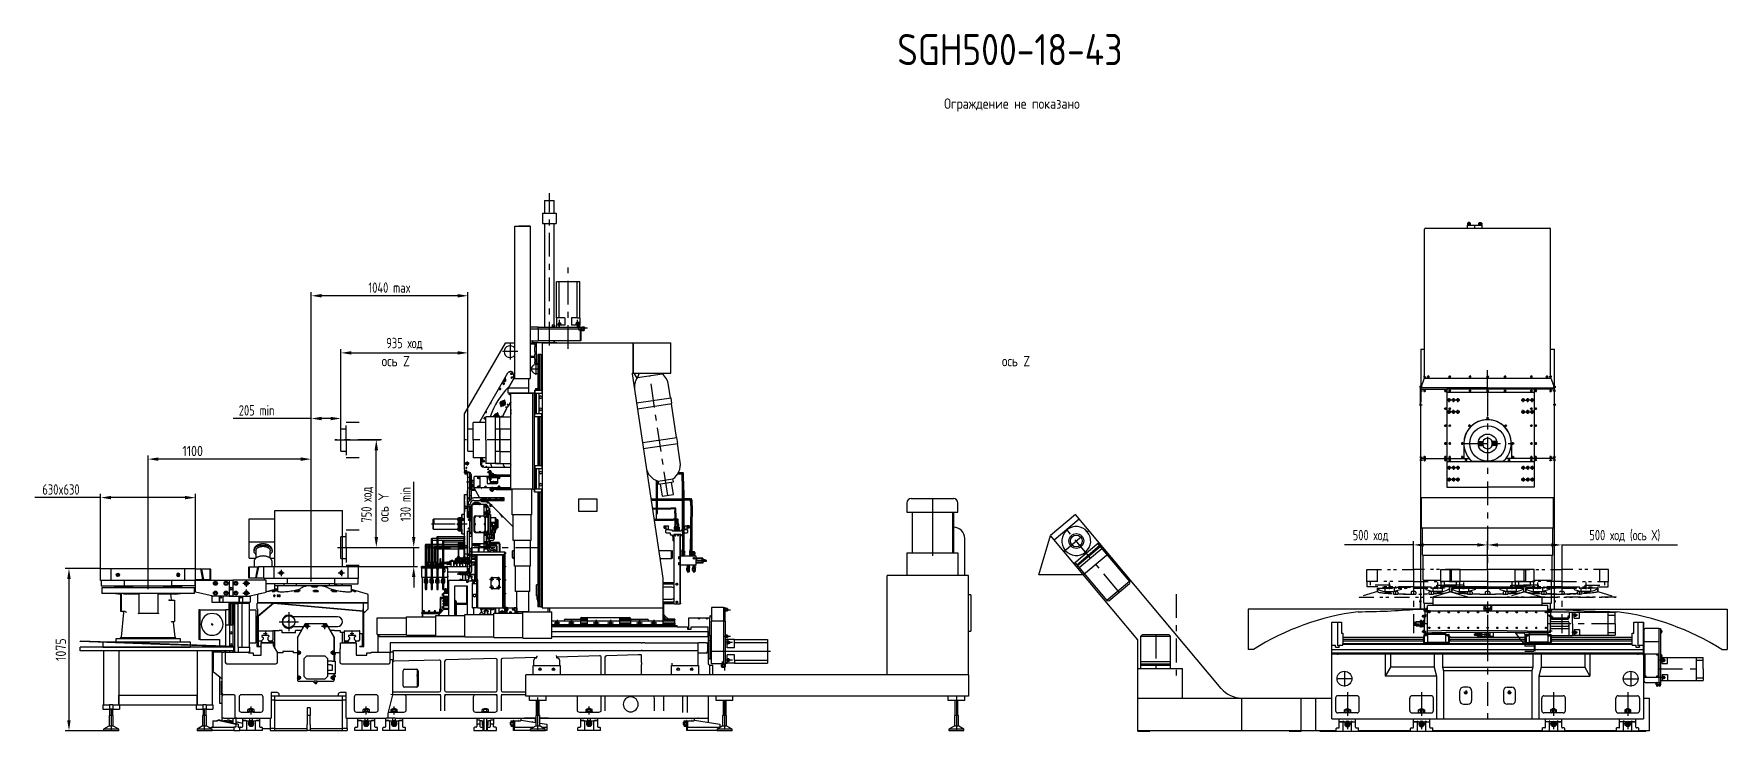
# Model space of a CAD drawing. Extents: x 387 to 958, y 84 to 319.
import ezdxf

# ---------------------------------------------------------------- set-up
doc = ezdxf.new("R2010")
doc.units = 0
doc.header["$PDMODE"] = 1
for name, pattern in [('AUSGEZOGEN', [0]), ('AXIS-MY', [15, 8, -2.5, 2, -2.5]), ('CENTERX2', [20.32, 12.7, -2.54, 2.54, -2.54]), ('DASHDOT', [6, 3, -1.5, 0, -1.5]), ('HIDDEN-MY', [5, 3, -2]), ('PHANTOM-MY', [12, 5, -2, 1, -1, 1, -2])]:
    doc.linetypes.add(name, pattern=pattern)
doc.layers.get('0').update_dxf_attribs({"linetype": 'CONTINUOUS'})
doc.layers.get('DEFPOINTS').update_dxf_attribs({"linetype": 'CONTINUOUS'})
for name, color, linetype in [('AXIS', 1, 'AXIS-MY'), ('DIM', 4, 'CONTINUOUS'), ('DWG', 7, 'CONTINUOUS'), ('HATCH', 132, 'CONTINUOUS'), ('HIDDEN', 3, 'HIDDEN-MY'), ('L5STAR', 7, 'AUSGEZOGEN'), ('LAYER2', 6, 'CONTINUOUS'), ('PHANTOM', 132, 'PHANTOM-MY'), ('REFLINE', 9, 'CONTINUOUS')]:
    doc.layers.add(name, color=color, linetype=linetype)
doc.styles.add('MY-DIM', font='txt@cad.shx', dxfattribs={"width": 0.7})
doc.styles.add('STANDARD-08', font='txt.shx', dxfattribs={"width": 0.8, "height": 3.5})
doc.styles.add('TXT_CAD', font='txt@cad.shx', dxfattribs={"width": 0.7, "height": 3.5})
doc.dimstyles.new('MY-STYLE', dxfattribs={"dimtxt": 3.5, "dimasz": 3.5, "dimexe": 1.25, "dimexo": 0, "dimgap": 1, "dimtad": 1, "dimdec": 4, "dimtxsty": 'MY-DIM', "dimcen": 2.5, "dimclrt": 7, "dimazin": 3, "dimtfac": 1, "dimtdec": 4, "dimtmove": 0, "dimatfit": 3, "dimtolj": 1, "dimtzin": 0})

msp = doc.modelspace()

# ---------------------------------------------------------------- texts
at = {"layer": 'DWG', "style": 'TXT_CAD', "width": 0.8}
for s, height, p in [('SGH500-18-43', 10.5, (678.3405953, 308.4302743)), ('Ограждение не показано', 3.5, (694.1539781, 293.7163741)), ('ось Z', 3.5, (504.4891653, 206.9798114)), ('ось Z', 3.5, (713.6075469, 206.9798114))]:
    msp.add_text(s, height=height, dxfattribs=at).set_placement(p)
msp.add_text('ось Y', height=3.5, rotation=90, dxfattribs=at).set_placement((506.8608511, 154.4874293))

# ---------------------------------------------------------------- blocks, each defined once
blk = doc.blocks.new('*D39')
at = {"layer": 'DEFPOINTS', "color": 0}
for p in [(877.34, 146.79), (902.34, 146.79), (902.34, 146.79)]:
    blk.add_point(p, dxfattribs=at)
at = {"layer": 'DIM', "color": 0}
for p, q in [((877.34, 146.79), (877.34, 145.54)), ((880.84, 146.79), (898.84, 146.79)), ((902.34, 146.79), (902.34, 145.54)), ((902.34, 146.79), (941.33, 146.79))]:
    blk.add_line(p, q, dxfattribs=at)
for points in [[(880.84, 147.37), (880.84, 146.21), (877.34, 146.79)], [(898.84, 147.37), (898.84, 146.21), (902.34, 146.79)]]:
    blk.add_solid(points, dxfattribs=at)
at = {"layer": 'DIM', "color": 7, "insert": (923.59, 149.83), "char_height": 3.5, "attachment_point": 5, "style": 'MY-DIM'}
blk.add_mtext('\\A1;500 ход (ось Х)', dxfattribs=at)
blk = doc.blocks.new('*D40')
at = {"layer": 'DEFPOINTS', "color": 0}
for p in [(852.34, 146.79), (852.34, 138.46), (877.34, 138.46)]:
    blk.add_point(p, dxfattribs=at)
at = {"layer": 'DIM', "color": 0}
for p, q in [((852.34, 146.79), (829.15, 146.79)), ((852.34, 138.46), (852.34, 148.04)), ((873.84, 146.79), (855.84, 146.79)), ((877.34, 138.46), (877.34, 148.04))]:
    blk.add_line(p, q, dxfattribs=at)
for points in [[(855.84, 147.37), (855.84, 146.21), (852.34, 146.79)], [(873.84, 147.37), (873.84, 146.21), (877.34, 146.79)]]:
    blk.add_solid(points, dxfattribs=at)
at = {"layer": 'DIM', "color": 7, "insert": (837.91, 149.83), "char_height": 3.5, "attachment_point": 5, "style": 'MY-DIM'}
blk.add_mtext('\\A1;500 ход', dxfattribs=at)
blk = doc.blocks.new('473D6V')
at = {"layer": 'AXIS'}
for p, q in [((-8, 0), (8, 0)), ((0, 8), (0, -8))]:
    blk.add_line(p, q, dxfattribs=at)
at = {"layer": 'DWG'}
for p, q in [((3, 4), (-4, -3)), ((4, 3), (-3, -4))]:
    blk.add_line(p, q, dxfattribs=at)
blk.add_circle((0, 0), 5, dxfattribs=at)
blk = doc.blocks.new('D3A5')
for p, q in [((2, 5), (0, 5)), ((0, 5), (0, -5)), ((0, 0), (2, 1)), ((2, 0), (0, -1)), ((2, -5), (2, 5)), ((0, -5), (2, -5))]:
    blk.add_line(p, q)
blk = doc.blocks.new('737265')
at = {"layer": 'HATCH'}
for p, q in [((154, -190), (181, -190)), ((164, -188), (168, -185)), ((164, -192), (164, -188)), ((168, -195), (164, -192)), ((168, -177), (168, -204)), ((168, -185), (172, -188)), ((172, -192), (168, -195)), ((172, -188), (172, -192)), ((184, -190), (211, -190)), ((194, -188), (198, -185)), ((194, -192), (194, -188)), ((198, -195), (194, -192)), ((198, -177), (198, -204)), ((198, -185), (202, -188)), ((202, -192), (198, -195)), ((202, -188), (202, -192)), ((214, -190), (241, -190)), ((224, -188), (228, -185)), ((224, -192), (224, -188)), ((228, -195), (224, -192)), ((228, -177), (228, -204)), ((228, -185), (232, -188)), ((232, -192), (228, -195)), ((232, -188), (232, -192)), ((154, -270), (181, -270)), ((164, -268), (168, -265)), ((164, -272), (164, -268)), ((168, -275), (164, -272)), ((168, -257), (168, -284)), ((168, -265), (172, -268)), ((172, -272), (168, -275)), ((172, -268), (172, -272)), ((184, -270), (211, -270)), ((194, -268), (198, -265)), ((194, -272), (194, -268)), ((198, -275), (194, -272)), ((198, -257), (198, -284)), ((198, -265), (202, -268)), ((202, -272), (198, -275)), ((202, -268), (202, -272)), ((214, -270), (241, -270)), ((224, -268), (228, -265)), ((224, -272), (224, -268)), ((228, -275), (224, -272)), ((228, -257), (228, -284)), ((228, -265), (232, -268)), ((232, -272), (228, -275)), ((232, -268), (232, -272))]:
    blk.add_line(p, q, dxfattribs=at)
for centre in [(168, -190), (198, -190), (228, -190), (168, -270), (198, -270), (228, -270)]:
    blk.add_circle(centre, 9, dxfattribs=at)
for centre, start, end in [((168, -190), 0, 180), ((168, -190), 180, 0), ((198, -190), 0, 180), ((198, -190), 180, 0), ((228, -190), 0, 180), ((228, -190), 180, 0), ((168, -270), 0, 180), ((168, -270), 180, 0), ((198, -270), 0, 180), ((198, -270), 180, 0), ((228, -270), 0, 180), ((228, -270), 180, 0)]:
    blk.add_arc(centre, 8, start, end, dxfattribs=at)
blk = doc.blocks.new('737202')
at = {"layer": 'HATCH'}
for p, q in [((154, 266), (181, 266)), ((168, 271), (164, 268)), ((164, 268), (164, 264)), ((164, 264), (168, 261)), ((168, 252), (168, 279)), ((172, 268), (168, 271)), ((168, 261), (172, 264)), ((172, 264), (172, 268)), ((184, 266), (211, 266)), ((198, 271), (194, 268)), ((194, 268), (194, 264)), ((194, 264), (198, 261)), ((198, 252), (198, 279)), ((202, 268), (198, 271)), ((198, 261), (202, 264)), ((202, 264), (202, 268)), ((214, 266), (241, 266)), ((228, 271), (224, 268)), ((224, 268), (224, 264)), ((224, 264), (228, 261)), ((228, 252), (228, 279)), ((232, 268), (228, 271)), ((228, 261), (232, 264)), ((232, 264), (232, 268)), ((154, 186), (181, 186)), ((168, 191), (164, 188)), ((164, 188), (164, 184)), ((164, 184), (168, 181)), ((168, 172), (168, 199)), ((172, 188), (168, 191)), ((168, 181), (172, 184)), ((172, 184), (172, 188)), ((184, 186), (211, 186)), ((198, 191), (194, 188)), ((194, 188), (194, 184)), ((194, 184), (198, 181)), ((198, 172), (198, 199)), ((202, 188), (198, 191)), ((198, 181), (202, 184)), ((202, 184), (202, 188)), ((214, 186), (241, 186)), ((228, 191), (224, 188)), ((224, 188), (224, 184)), ((224, 184), (228, 181)), ((228, 172), (228, 199)), ((232, 188), (228, 191)), ((228, 181), (232, 184)), ((232, 184), (232, 188))]:
    blk.add_line(p, q, dxfattribs=at)
for centre in [(168, 266), (198, 266), (228, 266), (168, 186), (198, 186), (228, 186)]:
    blk.add_circle(centre, 9, dxfattribs=at)
for centre, start, end in [((168, 266), 0, 180), ((168, 266), 180, 0), ((198, 266), 0, 180), ((198, 266), 180, 0), ((228, 266), 0, 180), ((228, 266), 180, 0), ((168, 186), 0, 180), ((168, 186), 180, 0), ((198, 186), 0, 180), ((198, 186), 180, 0), ((228, 186), 0, 180), ((228, 186), 180, 0)]:
    blk.add_arc(centre, 8, start, end, dxfattribs=at)
blk.add_point((228, 284), dxfattribs=at)
blk = doc.blocks.new('737245')
at = {"layer": 'HATCH'}
for p, q in [((-319, -190), (-346, -190)), ((-332, -185), (-336, -188)), ((-336, -188), (-336, -192)), ((-336, -192), (-332, -195)), ((-332, -177), (-332, -204)), ((-328, -188), (-332, -185)), ((-332, -195), (-328, -192)), ((-328, -192), (-328, -188)), ((-289, -190), (-316, -190)), ((-302, -185), (-306, -188)), ((-306, -188), (-306, -192)), ((-306, -192), (-302, -195)), ((-302, -177), (-302, -204)), ((-298, -188), (-302, -185)), ((-302, -195), (-298, -192)), ((-298, -192), (-298, -188)), ((-259, -190), (-286, -190)), ((-272, -185), (-276, -188)), ((-276, -188), (-276, -192)), ((-276, -192), (-272, -195)), ((-272, -177), (-272, -204)), ((-268, -188), (-272, -185)), ((-272, -195), (-268, -192)), ((-268, -192), (-268, -188)), ((-319, -270), (-346, -270)), ((-332, -265), (-336, -268)), ((-336, -268), (-336, -272)), ((-336, -272), (-332, -275)), ((-332, -257), (-332, -284)), ((-328, -268), (-332, -265)), ((-332, -275), (-328, -272)), ((-328, -272), (-328, -268)), ((-289, -270), (-316, -270)), ((-302, -265), (-306, -268)), ((-306, -268), (-306, -272)), ((-306, -272), (-302, -275)), ((-302, -257), (-302, -284)), ((-298, -268), (-302, -265)), ((-302, -275), (-298, -272)), ((-298, -272), (-298, -268)), ((-259, -270), (-286, -270)), ((-272, -265), (-276, -268)), ((-276, -268), (-276, -272)), ((-276, -272), (-272, -275)), ((-272, -257), (-272, -284)), ((-268, -268), (-272, -265)), ((-272, -275), (-268, -272)), ((-268, -272), (-268, -268))]:
    blk.add_line(p, q, dxfattribs=at)
for centre in [(-332, -190), (-302, -190), (-272, -190), (-332, -270), (-302, -270), (-272, -270)]:
    blk.add_circle(centre, 9, dxfattribs=at)
for centre, start, end in [((-332, -190), 0, 180), ((-332, -190), 180, 0), ((-302, -190), 0, 180), ((-302, -190), 180, 0), ((-272, -190), 0, 180), ((-272, -190), 180, 0), ((-332, -270), 0, 180), ((-332, -270), 180, 0), ((-302, -270), 0, 180), ((-302, -270), 180, 0), ((-272, -270), 0, 180), ((-272, -270), 180, 0)]:
    blk.add_arc(centre, 8, start, end, dxfattribs=at)
blk = doc.blocks.new('737221')
at = {"layer": 'HATCH'}
for p, q in [((-319, 266), (-346, 266)), ((-336, 268), (-332, 271)), ((-336, 264), (-336, 268)), ((-332, 261), (-336, 264)), ((-332, 252), (-332, 279)), ((-332, 271), (-328, 268)), ((-328, 264), (-332, 261)), ((-328, 268), (-328, 264)), ((-289, 266), (-316, 266)), ((-306, 268), (-302, 271)), ((-306, 264), (-306, 268)), ((-302, 261), (-306, 264)), ((-302, 252), (-302, 279)), ((-302, 271), (-298, 268)), ((-298, 264), (-302, 261)), ((-298, 268), (-298, 264)), ((-259, 266), (-286, 266)), ((-276, 268), (-272, 271)), ((-276, 264), (-276, 268)), ((-272, 261), (-276, 264)), ((-272, 252), (-272, 279)), ((-272, 271), (-268, 268)), ((-268, 264), (-272, 261)), ((-268, 268), (-268, 264)), ((-319, 186), (-346, 186)), ((-336, 188), (-332, 191)), ((-336, 184), (-336, 188)), ((-332, 181), (-336, 184)), ((-332, 172), (-332, 199)), ((-332, 191), (-328, 188)), ((-328, 184), (-332, 181)), ((-328, 188), (-328, 184)), ((-289, 186), (-316, 186)), ((-306, 188), (-302, 191)), ((-306, 184), (-306, 188)), ((-302, 181), (-306, 184)), ((-302, 172), (-302, 199)), ((-302, 191), (-298, 188)), ((-298, 184), (-302, 181)), ((-298, 188), (-298, 184)), ((-259, 186), (-286, 186)), ((-276, 188), (-272, 191)), ((-276, 184), (-276, 188)), ((-272, 181), (-276, 184)), ((-272, 172), (-272, 199)), ((-272, 191), (-268, 188)), ((-268, 184), (-272, 181)), ((-268, 188), (-268, 184))]:
    blk.add_line(p, q, dxfattribs=at)
for centre in [(-332, 266), (-302, 266), (-272, 266), (-332, 186), (-302, 186), (-272, 186)]:
    blk.add_circle(centre, 9, dxfattribs=at)
for centre, start, end in [((-332, 266), 0, 180), ((-332, 266), 180, 0), ((-302, 266), 0, 180), ((-302, 266), 180, 0), ((-272, 266), 0, 180), ((-272, 266), 180, 0), ((-332, 186), 0, 180), ((-332, 186), 180, 0), ((-302, 186), 0, 180), ((-302, 186), 180, 0), ((-272, 186), 0, 180), ((-272, 186), 180, 0)]:
    blk.add_arc(centre, 8, start, end, dxfattribs=at)
blk.add_point((-332, 284), dxfattribs=at)
blk = doc.blocks.new('CV5')
at = {"layer": 'AXIS', "linetype": 'DASHDOT'}
for p, q in [((7, 0), (-7, 0)), ((0, 7), (0, -7))]:
    blk.add_line(p, q, dxfattribs=at)
at = {"layer": 'DWG'}
for p, q in [((-4, -2), (2, 4)), ((-2, -4), (4, 2))]:
    blk.add_line(p, q, dxfattribs=at)
for radius in [5, 4.25]:
    blk.add_circle((0, 0), radius, dxfattribs=at)
blk = doc.blocks.new('429294')
at = {"layer": 'AXIS'}
blk.add_line((18, 19), (18, 12), dxfattribs=at)
at = {"layer": 'DWG'}
for p, q in [((13, 13), (13, 14)), ((23, 13), (13, 13)), ((17, 17), (17, 15)), ((17, 15), (19, 15)), ((19, 15), (19, 17)), ((23, 14), (23, 13))]:
    blk.add_line(p, q, dxfattribs=at)
for start, end in [(100.305, 162.2644), (17.7356, 79.695)]:
    blk.add_arc((18, 12), 5.3, start, end, dxfattribs=at)
at = {"layer": 'DWG', "rotation": 270}
blk.add_blockref('D3A5', (18, 13), dxfattribs=at)
blk = doc.blocks.new('*D34')
at = {"layer": 'DEFPOINTS', "color": 0}
for p in [(489.68, 145.97), (480.76, 139.47), (515.32, 139.47)]:
    blk.add_point(p, dxfattribs=at)
at = {"layer": 'DIM', "color": 0}
for p, q in [((515.32, 149.47), (515.32, 168.08)), ((489.68, 145.97), (516.57, 145.97)), ((515.32, 139.47), (515.32, 145.97)), ((480.76, 139.47), (516.57, 139.47)), ((515.32, 135.97), (515.32, 132.47))]:
    blk.add_line(p, q, dxfattribs=at)
for points in [[(514.73, 149.47), (515.9, 149.47), (515.32, 145.97)], [(514.73, 135.97), (515.9, 135.97), (515.32, 139.47)]]:
    blk.add_solid(points, dxfattribs=at)
at = {"layer": 'DIM', "color": 7, "insert": (512.57, 160.54), "char_height": 3.5, "attachment_point": 5, "rotation": 90, "style": 'MY-DIM'}
blk.add_mtext('\\A1;130 min', dxfattribs=at)
blk = doc.blocks.new('*D35')
at = {"layer": 'DEFPOINTS', "color": 0}
for p in [(488.69, 182.2), (502.71, 182.2), (489.68, 145.97)]:
    blk.add_point(p, dxfattribs=at)
at = {"layer": 'DIM', "color": 0}
for p, q in [((488.69, 182.2), (503.96, 182.2)), ((502.71, 149.47), (502.71, 178.7)), ((489.68, 145.97), (503.96, 145.97))]:
    blk.add_line(p, q, dxfattribs=at)
for points in [[(502.12, 178.7), (503.29, 178.7), (502.71, 182.2)], [(502.12, 149.47), (503.29, 149.47), (502.71, 145.97)]]:
    blk.add_solid(points, dxfattribs=at)
at = {"layer": 'DIM', "color": 7, "insert": (499.66, 160.37), "char_height": 3.5, "attachment_point": 5, "rotation": 90, "style": 'MY-DIM'}
blk.add_mtext('\\A1;750 ход', dxfattribs=at)
blk = doc.blocks.new('*D36')
at = {"layer": 'DEFPOINTS', "color": 0}
for p in [(533.59, 211.49), (490.79, 189.38), (533.59, 185.75)]:
    blk.add_point(p, dxfattribs=at)
at = {"layer": 'DIM', "color": 0}
for p, q in [((490.79, 189.38), (490.79, 212.74)), ((494.29, 211.49), (530.09, 211.49)), ((533.59, 185.75), (533.59, 212.74))]:
    blk.add_line(p, q, dxfattribs=at)
for points in [[(494.29, 212.07), (494.29, 210.91), (490.79, 211.49)], [(530.09, 212.07), (530.09, 210.91), (533.59, 211.49)]]:
    blk.add_solid(points, dxfattribs=at)
at = {"layer": 'DIM', "color": 7, "insert": (512.19, 214.53), "char_height": 3.5, "attachment_point": 5, "style": 'MY-DIM'}
blk.add_mtext('\\A1;935 ход', dxfattribs=at)
blk = doc.blocks.new('*D37')
at = {"layer": 'DEFPOINTS', "color": 0}
for p in [(480.76, 230.73), (533.59, 212.74), (480.76, 190.63)]:
    blk.add_point(p, dxfattribs=at)
at = {"layer": 'DIM', "color": 0}
for p, q in [((480.76, 190.63), (480.76, 231.98)), ((530.09, 230.73), (484.26, 230.73)), ((533.59, 212.74), (533.59, 231.98))]:
    blk.add_line(p, q, dxfattribs=at)
for points in [[(484.26, 231.32), (484.26, 230.15), (480.76, 230.73)], [(530.09, 231.32), (530.09, 230.15), (533.59, 230.73)]]:
    blk.add_solid(points, dxfattribs=at)
at = {"layer": 'DIM', "color": 7, "insert": (507.18, 233.48), "char_height": 3.5, "attachment_point": 5, "style": 'MY-DIM'}
blk.add_mtext('\\A1;1040 max', dxfattribs=at)
blk = doc.blocks.new('*D38')
at = {"layer": 'DEFPOINTS', "color": 0}
for p in [(441.75, 162.73), (409.77, 138.72), (441.75, 138.72)]:
    blk.add_point(p, dxfattribs=at)
at = {"layer": 'DIM', "color": 0}
for p, q in [((409.77, 162.73), (387.64, 162.73)), ((409.77, 138.72), (409.77, 163.98)), ((438.25, 162.73), (413.27, 162.73)), ((441.75, 138.72), (441.75, 163.98))]:
    blk.add_line(p, q, dxfattribs=at)
for points in [[(413.27, 163.31), (413.27, 162.15), (409.77, 162.73)], [(438.25, 163.31), (438.25, 162.15), (441.75, 162.73)]]:
    blk.add_solid(points, dxfattribs=at)
at = {"layer": 'DIM', "color": 7, "insert": (396.4, 165.48), "char_height": 3.5, "attachment_point": 5, "style": 'MY-DIM'}
blk.add_mtext('\\A1;630x630', dxfattribs=at)
blk = doc.blocks.new('100298')
at = {"layer": 'AXIS'}
blk.add_line((-13, 4), (-34, 4), dxfattribs=at)
at = {"layer": 'DWG'}
for p, q in [((-29, 8), (-28, 9)), ((-29, 1), (-29, 8)), ((-28, -1), (-29, 1)), ((-28, 9), (-26, 9)), ((-28, -1), (-28, 9)), ((-26, 11), (-25, 13)), ((-26, -3), (-26, 11)), ((-25, 13), (-19, 13)), ((-25, 9), (-19, 9)), ((-19, 13), (-18, 11)), ((-18, -4), (-18, 12)), ((-18, 12), (-18, 12)), ((-18, 12), (-15, 12)), ((-15, 4), (-18, 6)), ((-18, 4), (-15, 3)), ((-15, 14), (-13, 14)), ((-15, -6), (-15, 14)), ((-15, 12), (-15, -4)), ((-13, 14), (-13, -6)), ((-26, -1), (-28, -1)), ((-25, -5), (-26, -3)), ((-25, 0), (-19, 0)), ((-19, -5), (-25, -5)), ((-18, -3), (-19, -5)), ((-15, -4), (-18, -4)), ((-15, -6), (-13, -6))]:
    blk.add_line(p, q, dxfattribs=at)
for points in [[(-25, 13, 0.415173), (-25, 9, 0.415173)], [(-25, 9, 0.207587), (-25, 0, 0.207587)], [(-19, 9, 0.415173), (-19, 13, 0.415173)], [(-19, 0, 0.207587), (-19, 9, 0.207587)], [(-25, 0, 0.415173), (-25, -5, 0.415173)], [(-19, -5, 0.415173), (-19, 0, 0.415173)]]:
    blk.add_lwpolyline(points, format="xyb", dxfattribs=at)
at = {"layer": 'HATCH'}
for p, q in [((-26, 8), (-29, 8)), ((-26, 1), (-29, 1))]:
    blk.add_line(p, q, dxfattribs=at)
blk = doc.blocks.new('*D41')
at = {"layer": 'DEFPOINTS', "color": 0}
for p in [(425.76, 175.69), (425.76, 138.82), (480.76, 139.47)]:
    blk.add_point(p, dxfattribs=at)
at = {"layer": 'DIM', "color": 0}
for p, q in [((425.76, 138.82), (425.76, 176.94)), ((477.26, 175.69), (429.26, 175.69)), ((480.76, 139.47), (480.76, 176.94))]:
    blk.add_line(p, q, dxfattribs=at)
for points in [[(429.26, 176.27), (429.26, 175.11), (425.76, 175.69)], [(477.26, 176.27), (477.26, 175.11), (480.76, 175.69)]]:
    blk.add_solid(points, dxfattribs=at)
at = {"layer": 'DIM', "color": 7, "insert": (440.8, 178.44), "char_height": 3.5, "attachment_point": 5, "style": 'STANDARD-08'}
blk.add_mtext('\\A1;1100', dxfattribs=at)
blk = doc.blocks.new('SW_CENTERMARKSYMBOL_94')
at = {"layer": 'DIM'}
for p, q in [((-0.5, 0), (-0.7, 0)), ((0, 0), (-0.3, 0)), ((0, 0.5), (0, 0.7)), ((0, 0), (0, 0.2)), ((0, 0), (0, -0.3)), ((0, 0), (0.2, 0)), ((0.5, 0), (0.7, 0)), ((0, -0.5), (0, -0.7))]:
    blk.add_line(p, q, dxfattribs=at)
blk = doc.blocks.new('SW_CENTERMARKSYMBOL_95')
at = {"layer": 'DIM'}
for p, q in [((-0.5, 0), (-0.7, 0)), ((0, 0), (-0.2, 0)), ((0, 0.5), (0, 0.7)), ((0, 0), (0, 0.2)), ((0, 0), (0, -0.2)), ((0, 0), (0.2, 0)), ((0.5, 0), (0.7, 0)), ((0, -0.5), (0, -0.7))]:
    blk.add_line(p, q, dxfattribs=at)
blk = doc.blocks.new('SW_CENTERMARKSYMBOL_96')
at = {"layer": 'DIM'}
for p, q in [((-0.5, 0), (-1, 0)), ((0, 0), (-0.2, 0)), ((0, 0.5), (0, 1)), ((0, 0), (0, 0.2)), ((0, 0), (0, -0.2)), ((0, 0), (0.2, 0)), ((0.5, 0), (1, 0)), ((0, -0.5), (0, -1))]:
    blk.add_line(p, q, dxfattribs=at)
blk = doc.blocks.new('SW_CENTERMARKSYMBOL_93')
at = {"layer": 'DIM'}
for p, q in [((-0.5, 0), (-1, 0)), ((0, 0), (-0.3, 0)), ((0, 0.5), (0, 1)), ((0, 0), (0, 0.2)), ((0, 0), (0, -0.3)), ((0, 0), (0.2, 0)), ((0.5, 0), (1, 0)), ((0, -0.5), (0, -1))]:
    blk.add_line(p, q, dxfattribs=at)
blk = doc.blocks.new('SW_CENTERMARKSYMBOL_100')
at = {"layer": 'DIM'}
for p, q in [((-0.5, 0), (-0.8, 0)), ((0, 0), (-0.3, 0)), ((0, 0.5), (0, 0.8)), ((0, 0), (0, 0.2)), ((0, 0), (0, -0.3)), ((0, 0), (0.2, 0)), ((0.5, 0), (0.8, 0)), ((0, -0.5), (0, -0.8))]:
    blk.add_line(p, q, dxfattribs=at)
blk = doc.blocks.new('SW_CENTERMARKSYMBOL_97')
at = {"layer": 'DIM'}
for p, q in [((-0.5, 0), (-0.6, 0)), ((0, 0), (-0.2, 0)), ((0, 0.5), (0, 0.6)), ((0, 0), (0, 0.2)), ((0, 0), (0, -0.2)), ((0, 0), (0.2, 0)), ((0.5, 0), (0.6, 0)), ((0, -0.5), (0, -0.6))]:
    blk.add_line(p, q, dxfattribs=at)
blk = doc.blocks.new('SW_CENTERMARKSYMBOL_99')
at = {"layer": 'DIM'}
for p, q in [((-0.5, 0), (-1.2, 0)), ((0, 0), (-0.3, 0)), ((0, 0.5), (0, 1.2)), ((0, 0), (0, 0.2)), ((0, 0), (0, -0.3)), ((0, 0), (0.2, 0)), ((0.5, 0), (1.2, 0)), ((0, -0.5), (0, -1.2))]:
    blk.add_line(p, q, dxfattribs=at)
blk = doc.blocks.new('SW_CENTERMARKSYMBOL_101')
at = {"layer": 'DIM'}
for p, q in [((-0.5, 0), (-0.8, 0)), ((0, 0), (-0.2, 0)), ((0, 0.5), (0, 0.8)), ((0, 0), (0, 0.3)), ((0, 0), (0, -0.2)), ((0, 0), (0.3, 0)), ((0.5, 0), (0.8, 0)), ((0, -0.5), (0, -0.8))]:
    blk.add_line(p, q, dxfattribs=at)
blk = doc.blocks.new('SW_CENTERMARKSYMBOL_102')
at = {"layer": 'DIM'}
for p, q in [((-0.5, 0), (-1.2, 0)), ((0, 0), (-0.3, 0)), ((0, 0.5), (0, 1.2)), ((0, 0), (0, 0.2)), ((0, 0), (0, -0.3)), ((0, 0), (0.2, 0)), ((0.5, 0), (1.2, 0)), ((0, -0.5), (0, -1.2))]:
    blk.add_line(p, q, dxfattribs=at)
blk = doc.blocks.new('*D42')
at = {"layer": 'DEFPOINTS', "color": 0}
for p in [(490.79, 189.38), (490.79, 182.07), (480.76, 140.39)]:
    blk.add_point(p, dxfattribs=at)
at = {"layer": 'DIM', "color": 0}
for p, q in [((480.76, 189.38), (454.43, 189.38)), ((480.76, 140.39), (480.76, 190.63)), ((487.29, 189.38), (484.26, 189.38)), ((490.79, 182.07), (490.79, 190.63))]:
    blk.add_line(p, q, dxfattribs=at)
for points in [[(484.26, 189.96), (484.26, 188.79), (480.76, 189.38)], [(487.29, 189.96), (487.29, 188.79), (490.79, 189.38)]]:
    blk.add_solid(points, dxfattribs=at)
at = {"layer": 'DIM', "color": 7, "insert": (462.37, 192.13), "char_height": 3.5, "attachment_point": 5, "style": 'MY-DIM'}
blk.add_mtext('\\A1;205 min', dxfattribs=at)
blk = doc.blocks.new('*D43')
at = {"layer": 'DEFPOINTS', "color": 0}
for p in [(409.87, 138.82), (399.1, 84.21), (410.78, 84.21)]:
    blk.add_point(p, dxfattribs=at)
at = {"layer": 'DIM', "color": 0}
for p, q in [((409.87, 138.82), (397.85, 138.82)), ((399.1, 135.32), (399.1, 87.71)), ((410.78, 84.21), (397.85, 84.21))]:
    blk.add_line(p, q, dxfattribs=at)
for points in [[(398.51, 135.32), (399.68, 135.32), (399.1, 138.82)], [(398.51, 87.71), (399.68, 87.71), (399.1, 84.21)]]:
    blk.add_solid(points, dxfattribs=at)
at = {"layer": 'DIM', "color": 7, "insert": (396.35, 111.52), "char_height": 3.5, "attachment_point": 5, "rotation": 90, "style": 'STANDARD-08'}
blk.add_mtext('\\A1;1075', dxfattribs=at)
blk = doc.blocks.new('SW_CENTERMARKSYMBOL_104')
at = {"layer": 'DIM'}
for p, q in [((-0.5, 0), (-0.9, 0)), ((0, 0), (-0.3, 0)), ((0, 0.5), (0, 0.8)), ((0, 0), (0, 0.2)), ((0, 0), (0, -0.3)), ((0, 0), (0.2, 0)), ((0.5, 0), (0.8, 0)), ((0, -0.5), (0, -0.9))]:
    blk.add_line(p, q, dxfattribs=at)
blk = doc.blocks.new('SW_CENTERMARKSYMBOL_98')
at = {"layer": 'DIM'}
for p, q in [((-0.5, 0), (-0.7, 0)), ((0, 0), (-0.2, 0)), ((0, 0.5), (0, 0.7)), ((0, 0), (0, 0.2)), ((0, 0), (0, -0.2)), ((0, 0), (0.2, 0)), ((0.5, 0), (0.7, 0)), ((0, -0.5), (0, -0.7))]:
    blk.add_line(p, q, dxfattribs=at)
blk = doc.blocks.new('SW_CENTERMARKSYMBOL_103')
at = {"layer": 'DIM'}
for p, q in [((-0.5, 0), (-0.9, 0)), ((0, 0), (-0.3, 0)), ((0, 0.5), (0, 0.8)), ((0, 0), (0, 0.2)), ((0, 0), (0, -0.3)), ((0, 0), (0.2, 0)), ((0.5, 0), (0.8, 0)), ((0, -0.5), (0, -0.9))]:
    blk.add_line(p, q, dxfattribs=at)

# ---------------------------------------------------------------- dimensions: what is measured, and where the dimension line sits
at = {"layer": 'DIM', "color": 2}
for base, p1, p2, text, picture, middle in [((480.7607738, 230.7349664), (533.5923232, 212.740979), (480.7607738, 190.6251905), '1040 max', '*D37', (507.1765485, 233.4849664)), ((533.5923232, 211.490979), (490.7911472, 189.3751905), (533.5923232, 185.7488814), '935 ход', '*D36', (512.1917352, 214.5326456))]:
    dim = msp.add_linear_dim(base=base, p1=p1, p2=p2, text=text, dimstyle='MY-STYLE', override={"dimlfac": 20}, dxfattribs=at)
    dim.commit()
    dim.dimension.update_dxf_attribs({"geometry": picture, "text_midpoint": middle})
for base, p1, p2, text, override, picture, middle in [((490.7911472, 189.3751905), (480.7607738, 140.3879346), (490.7911472, 182.0681624), '205 min', {"dimlfac": 20}, '*D42', (462.366674, 189.3751905)), ((425.7608498, 175.6913604), (480.7607738, 139.4741085), (425.7608498, 138.8220937), '1100', {"dimtxt": 3.5, "dimgap": 1, "dimtxsty": 'STANDARD-08', "dimclrt": 7}, '*D41', (440.8004981, 175.6913604)), ((441.752806, 162.7313189), (409.7688936, 138.7205574), (441.752806, 138.7205574), '630x630', {"dimlfac": 20}, '*D38', (396.4022269, 162.7313189))]:
    dim = msp.add_linear_dim(base=base, p1=p1, p2=p2, text=text, dimstyle='MY-STYLE', override=override, dxfattribs=at)
    dim.commit()
    dim.dimension.update_dxf_attribs({"geometry": picture, "text_midpoint": middle, "dimtype": 160})
dim = msp.add_linear_dim(base=(502.7057616, 182.2026434), p1=(489.6755658, 145.9741085), p2=(488.6916106, 182.2026434), angle=90, text='750 ход', dimstyle='MY-STYLE', override={"dimlfac": 20}, dxfattribs=at)
dim.commit()
dim.dimension.update_dxf_attribs({"geometry": '*D35', "text_midpoint": (502.7057616, 160.3749459), "dimtype": 160})
at = {"layer": 'DIM'}
dim = msp.add_linear_dim(base=(515.3155525, 139.4741085), p1=(489.6755658, 145.9741085), p2=(480.7607738, 139.4741085), angle=90, text='<> min', dimstyle='MY-STYLE', override={"dimlfac": 20}, dxfattribs=at)
dim.commit()
dim.dimension.update_dxf_attribs({"geometry": '*D34', "text_midpoint": (515.3155525, 160.542335), "dimtype": 160})
for base, p1, p2, text, picture, middle in [((902.3441725, 146.7914801), (877.3441725, 146.7914801), (902.3441725, 146.7914801), '<> ход (ось Х)', '*D39', (923.5858392, 146.7914801)), ((852.3441725, 146.7914801), (877.3441725, 138.4630194), (852.3441725, 138.4630194), '<> ход', '*D40', (837.9121991, 146.7914801))]:
    dim = msp.add_linear_dim(base=base, p1=p1, p2=p2, text=text, dimstyle='MY-STYLE', override={"dimlfac": 20}, dxfattribs=at)
    dim.commit()
    dim.dimension.update_dxf_attribs({"geometry": picture, "text_midpoint": middle, "dimtype": 160})
at = {"layer": 'DIM', "color": 2}
dim = msp.add_linear_dim(base=(399.0954116, 84.2130194), p1=(409.8704298, 138.8220937), p2=(410.784253, 84.2130194), angle=90, text='1075', dimstyle='MY-STYLE', override={"dimtxt": 3.5, "dimgap": 1, "dimtxsty": 'STANDARD-08', "dimclrt": 7}, dxfattribs=at)
dim.commit()
dim.dimension.update_dxf_attribs({"geometry": '*D43', "text_midpoint": (396.3454116, 111.5175565)})

# ---------------------------------------------------------------- linework, layer by layer
at = {"color": 7, "linetype": 'CONTINUOUS'}
for p, q in [((559.4079097, 262.8277635), (561.0578734, 262.8277635)), ((559.4079097, 262.8277635), (559.4079097, 258.5124737)), ((561.0578734, 262.8277635), (562.7078371, 262.8277635)), ((562.7078371, 258.5124737), (562.7078371, 262.8277635)), ((558.7733082, 258.5124737), (558.7733082, 255.0602419)), ((558.7733082, 258.5124737), (563.3424386, 258.5124737)), ((563.3424386, 258.5124737), (563.3424386, 255.0602419)), ((549.4319751, 254.159087), (554.6103228, 254.159087)), ((549.4319751, 254.1587273), (549.4319751, 254.159087)), ((549.4319751, 202.8829312), (549.4319751, 254.1587273)), ((549.4319751, 254.1587273), (554.6103228, 254.1587273)), ((554.6103228, 254.1589136), (550.8027142, 254.1588953)), ((550.8027142, 254.1588953), (550.8027142, 254.1588247)), ((550.8027142, 254.1588247), (554.6103228, 254.1588063)), ((554.6103228, 254.159087), (554.6103228, 254.1589136)), ((554.6103228, 254.1589136), (554.6103228, 254.1588063)), ((554.6103228, 254.1588063), (554.6103228, 254.1587273)), ((554.6103228, 254.1587273), (554.6103228, 202.8829312)), ((558.7733082, 255.0602419), (563.3424386, 255.0602419)), ((559.4079097, 255.0602419), (559.4079097, 220.1825469)), ((562.7078371, 220.9186845), (562.7078371, 255.0602419)), ((564.3994959, 235.4129814), (563.4947429, 235.4129814)), ((563.4947429, 223.33017), (563.4947429, 235.4129814)), ((570.4590477, 235.4129814), (564.3994959, 235.4129814)), ((564.3994959, 223.33017), (564.3994959, 235.4129814)), ((570.4590477, 223.33017), (570.4590477, 235.4129814)), ((571.3638007, 235.4129814), (570.4590477, 235.4129814)), ((571.3638007, 223.33017), (571.3638007, 235.4129814)), ((563.4947429, 223.33017), (563.4947429, 220.7917643)), ((564.3994959, 223.33017), (563.4947429, 223.33017)), ((566.2948242, 223.33017), (564.3994959, 223.33017)), ((566.2948242, 223.33017), (566.2948242, 220.7917643)), ((568.5637194, 223.33017), (568.5637194, 220.7917643)), ((570.4590477, 223.33017), (568.5637194, 223.33017)), ((570.4590477, 223.33017), (571.3638007, 223.33017)), ((571.3638007, 223.33017), (571.3638007, 220.7917643)), ((557.2756488, 220.1825469), (554.6103228, 220.1825469)), ((554.6103228, 219.6240976), (557.2756488, 219.6240976)), ((557.2756488, 220.1825469), (571.7445616, 220.1825469)), ((557.2756488, 219.6240976), (557.2756488, 220.1825469)), ((557.2756488, 219.6240976), (571.5414891, 219.6240976)), ((557.2756488, 219.6240976), (557.2756488, 215.5118803)), ((561.8955473, 220.2840831), (562.9109096, 220.2840831)), ((561.8955473, 220.2840831), (561.8955473, 220.1825469)), ((561.9970835, 220.9186845), (562.8093734, 220.9186845)), ((561.9970835, 220.9186845), (561.9970835, 220.4110034)), ((561.9970835, 220.4110034), (562.8093734, 220.4110034)), ((562.0173908, 220.4110034), (562.0173908, 220.2840831)), ((562.8093734, 220.4110034), (562.8093734, 220.9186845)), ((562.9109096, 220.1825469), (562.9109096, 220.2840831)), ((564.3994959, 220.7917643), (563.4947429, 220.7917643)), ((563.4947429, 220.1825469), (563.4947429, 220.7917643)), ((563.9599662, 220.8933005), (564.9753285, 220.8933005)), ((563.9599662, 220.8933005), (563.9599662, 220.7917643)), ((564.0716561, 221.4263657), (564.0361184, 221.405848)), ((564.0361184, 221.3673054), (564.0361184, 221.4032446)), ((564.0361184, 221.3673054), (564.0361184, 221.0792811)), ((564.0361184, 221.0434915), (564.0361184, 221.0792811)), ((564.0361184, 221.0407385), (564.0716561, 221.0202208)), ((564.8636387, 221.4263657), (564.0716561, 221.4263657)), ((564.8636387, 221.0202208), (564.0716561, 221.0202208)), ((564.0818097, 221.0202208), (564.0818097, 220.8933005)), ((564.2950358, 221.6802063), (564.2138068, 221.5989773)), ((564.7214879, 221.5989773), (564.2138068, 221.5989773)), ((564.2138068, 221.5989773), (564.2138068, 221.4263657)), ((564.2950358, 221.6802063), (564.6402589, 221.6802063)), ((566.2948242, 220.7917643), (564.3994959, 220.7917643)), ((564.3994959, 220.1825469), (564.3994959, 220.7917643)), ((564.4676474, 221.3673054), (564.4676474, 221.0792811)), ((564.7214879, 221.5989773), (564.6402589, 221.6802063)), ((564.7214879, 221.4263657), (564.7214879, 221.5989773)), ((564.8991763, 221.405848), (564.8636387, 221.4263657)), ((564.8636387, 221.0202208), (564.8991763, 221.0407385)), ((564.8991763, 221.4030949), (564.8991763, 221.3673054)), ((564.8991763, 221.3673054), (564.8991763, 221.0792811)), ((564.8991763, 221.0792811), (564.8991763, 221.0433419)), ((564.9753285, 220.7917643), (564.9753285, 220.8933005)), ((570.4245906, 220.7917643), (568.5637194, 220.7917643)), ((569.8832151, 220.8933005), (570.4245906, 220.8933005)), ((569.8832151, 220.8933005), (569.8832151, 220.7917643)), ((569.994905, 221.4263657), (569.9593673, 221.405848)), ((569.9593673, 221.3673054), (569.9593673, 221.4032446)), ((569.9593673, 221.3673054), (569.9593673, 221.0792811)), ((569.9593673, 221.0434915), (569.9593673, 221.0792811)), ((569.9593673, 221.0407385), (569.994905, 221.0202208)), ((570.7868876, 221.4263657), (569.994905, 221.4263657)), ((570.7868876, 221.0202208), (569.994905, 221.0202208)), ((570.0050586, 221.0202208), (570.0050586, 220.8933005)), ((570.2182847, 221.6802063), (570.1370557, 221.5989773)), ((570.554031, 221.5989773), (570.1370557, 221.5989773)), ((570.1370557, 221.5989773), (570.1370557, 221.4263657)), ((570.2182847, 221.6802063), (570.5018279, 221.6802063)), ((570.3230544, 220.2840831), (570.3230544, 220.1825469)), ((570.3230544, 220.2840831), (571.3384167, 220.2840831)), ((570.3908963, 221.3673054), (570.3908963, 221.0792811)), ((570.4245906, 220.9186845), (570.4245906, 220.4110034)), ((570.4245906, 220.9186845), (571.2368804, 220.9186845)), ((570.4245906, 220.4110034), (571.2368804, 220.4110034)), ((570.4448978, 220.4110034), (570.4448978, 220.2840831)), ((570.5018279, 221.6802063), (570.5635079, 221.6802063)), ((570.6447369, 221.5989773), (570.554031, 221.5989773)), ((570.6447369, 221.5989773), (570.5635079, 221.6802063)), ((570.6447369, 221.4263657), (570.6447369, 221.5989773)), ((570.8224253, 221.405848), (570.7868876, 221.4263657)), ((570.7868876, 221.0202208), (570.8224253, 221.0407385)), ((570.8224253, 221.4030949), (570.8224253, 221.3673054)), ((570.8224253, 221.3673054), (570.8224253, 221.0792811)), ((570.8224253, 221.0792811), (570.8224253, 221.0433419)), ((571.2368804, 220.4110034), (571.2368804, 220.9186845)), ((571.2368804, 220.7917643), (571.3638007, 220.7917643)), ((571.3384167, 220.1825469), (571.3384167, 220.2840831)), ((571.3638007, 220.1825469), (571.3638007, 220.7917643)), ((571.5414891, 219.6240976), (571.5922572, 219.6240976)), ((571.5414891, 215.5118803), (571.5414891, 219.6240976)), ((571.5922572, 219.6240976), (571.7445616, 219.6240976)), ((571.6937935, 219.6240976), (571.6937935, 215.5118803)), ((571.7953297, 219.3956411), (571.6937935, 219.3956411)), ((571.6937935, 219.1925686), (571.7953297, 219.1925686)), ((571.7445616, 219.6240976), (571.7445616, 220.1825469)), ((571.7445616, 220.1825469), (571.9984022, 220.1825469)), ((571.9984022, 219.6240976), (571.7445616, 219.6240976)), ((571.8460978, 219.4464092), (571.7953297, 219.3956411)), ((571.7953297, 219.3956411), (571.7953297, 219.1925686)), ((571.7953297, 219.1925686), (571.8460978, 219.1418005)), ((571.8460978, 219.4464092), (571.8460978, 219.1418005)), ((571.9984022, 219.4464092), (571.8460978, 219.4464092)), ((571.8460978, 219.1418005), (571.9984022, 219.1418005)), ((571.9984022, 220.2079309), (571.9984022, 220.1825469)), ((572.5060833, 220.2079309), (571.9984022, 220.2079309)), ((571.9984022, 220.1825469), (571.9984022, 219.6240976)), ((571.9984022, 219.6240976), (571.9984022, 218.8879599)), ((572.5060833, 218.8879599), (571.9984022, 218.8879599)), ((572.5060833, 220.2079309), (572.5060833, 218.8879599)), ((572.5771587, 220.1292403), (572.5060833, 220.1292403)), ((572.5060833, 219.9168605), (572.5771587, 219.9427298)), ((572.5771587, 219.889784), (572.5060833, 219.8639147)), ((572.5060833, 219.6774041), (572.5771587, 219.6774041)), ((572.5434109, 219.5872147), (572.5060833, 219.5225614)), ((572.5060833, 219.0656483), (572.5434109, 219.000995)), ((572.7225963, 219.5872147), (572.5434109, 219.5872147)), ((572.7225963, 219.4406598), (572.5434109, 219.4406598)), ((572.7225963, 219.1475499), (572.5434109, 219.1475499)), ((572.7225963, 219.000995), (572.5434109, 219.000995)), ((572.5771587, 220.1571628), (572.5771587, 219.6494817)), ((572.8817674, 220.1571628), (572.5771587, 220.1571628)), ((572.5771587, 219.6494817), (572.8817674, 219.6494817)), ((572.7599239, 219.5225614), (572.7225963, 219.5872147)), ((572.7225963, 219.000995), (572.7599239, 219.0656483)), ((572.7599239, 219.2941049), (572.7599239, 219.5225614)), ((572.7599239, 219.0656483), (572.7599239, 219.2941049)), ((572.8817674, 220.1571628), (572.8817674, 219.6494817)), ((554.6103228, 215.5118803), (557.2756488, 215.5118803)), ((556.1841344, 214.7835343), (554.6103228, 214.7835343)), ((554.6103228, 214.5804618), (556.1841344, 214.5804618)), ((555.5241489, 215.0041991), (555.5241489, 215.2580397)), ((555.5241489, 215.0041991), (555.7779894, 215.0041991)), ((555.7779894, 215.0041991), (556.1841344, 215.0041991)), ((556.1841344, 215.0041991), (556.1841344, 214.953431)), ((556.1841344, 214.953431), (556.5902793, 214.953431)), ((556.1841344, 214.5090552), (556.1841344, 214.953431)), ((556.1841344, 214.5090552), (556.1841344, 213.4686185)), ((556.1841344, 212.719634), (556.1841344, 213.4686185)), ((556.1841344, 211.9706495), (556.1841344, 212.719634)), ((556.1841344, 211.9706495), (556.1841344, 210.9302127)), ((556.5902793, 214.953431), (563.5962791, 214.953431)), ((556.5902793, 214.953431), (556.5902793, 207.9474312)), ((571.5414891, 215.5118803), (557.2756488, 215.5118803)), ((558.671772, 214.8393792), (589.3357134, 214.8393792)), ((558.671772, 214.8393792), (558.671772, 125.6398012)), ((561.9716995, 215.0041991), (562.3778444, 215.0041991)), ((561.9716995, 214.953431), (561.9716995, 215.0041991)), ((562.3778444, 215.0041991), (562.631685, 215.0041991)), ((562.631685, 215.0041991), (562.631685, 215.2580397)), ((562.7078371, 214.953431), (562.7078371, 215.4393181)), ((563.5962791, 214.8393792), (563.5962791, 214.953431)), ((571.6937935, 215.5118803), (571.5414891, 215.5118803)), ((589.3357134, 214.8393792), (602.0277422, 214.8393792)), ((589.3357134, 214.8393792), (589.3357134, 204.6789707)), ((589.3357134, 204.6857562), (589.3357134, 214.8393792)), ((602.0277422, 204.6857562), (602.0277422, 214.8393792)), ((556.1841344, 210.1812282), (556.1841344, 210.9302127)), ((556.1841344, 209.4322437), (556.1841344, 210.1812282)), ((556.1841344, 209.4322437), (556.1841344, 208.391807)), ((556.1841344, 207.9474312), (556.1841344, 208.391807)), ((556.5902793, 207.9474312), (556.1841344, 207.9474312)), ((556.5902793, 207.9474312), (557.108114, 207.9474312)), ((557.108114, 210.9683105), (557.1464588, 210.9683105)), ((557.108114, 210.9683105), (557.108114, 198.9740896)), ((557.1464588, 210.9683105), (557.1999175, 210.9683105)), ((557.2299575, 210.9683105), (557.1999175, 210.9683105)), ((557.1999175, 210.9683105), (557.1999175, 198.9740896)), ((557.2858024, 210.9683105), (557.2299575, 210.9683105)), ((557.2299575, 210.9683105), (557.2299575, 198.9740896)), ((557.6411793, 210.9683105), (557.2858024, 210.9683105)), ((557.2858024, 210.9683105), (557.2858024, 198.9740896)), ((558.1285532, 210.9683105), (557.6411793, 210.9683105)), ((557.6411793, 210.9683105), (557.6411793, 198.9740896)), ((558.1285532, 210.9683105), (558.48393, 210.9683105)), ((558.1285532, 210.9683105), (558.1285532, 198.9740896)), ((558.48393, 210.9683105), (558.5397749, 210.9683105)), ((558.48393, 210.9683105), (558.48393, 198.9740896)), ((558.5397749, 210.9683105), (558.5698148, 210.9683105)), ((558.5397749, 210.9683105), (558.5397749, 198.9740896)), ((558.671772, 210.9683105), (558.5698148, 210.9683105)), ((558.5698148, 210.9683105), (558.5698148, 198.9740896)), ((549.0765983, 202.8832925), (547.2243791, 199.6751645)), ((547.2243791, 199.6747837), (549.0765983, 202.8829312)), ((549.0765983, 202.8832925), (549.4319751, 202.8832925)), ((549.0765983, 202.8829312), (549.0765983, 202.8832925)), ((549.0765983, 202.8829312), (554.1534098, 202.8829312)), ((549.4319751, 202.8829312), (554.6103228, 202.8829312)), ((554.1534098, 199.6747837), (554.1534098, 202.8829312)), ((588.9371202, 204.3846886), (599.286264, 135.5395836)), ((589.3357134, 204.6789707), (589.1072569, 204.6789707)), ((589.3357134, 204.6857562), (602.0277422, 204.6857562)), ((591.3633141, 204.6857562), (590.7676457, 203.1697649)), ((590.7676457, 203.1697649), (599.0414174, 204.41352)), ((599.0414174, 204.41352), (598.8244907, 204.6857562)), ((601.8985567, 196.3693035), (601.2528744, 200.6645443)), ((547.2243791, 199.6751645), (547.0458737, 199.3659841)), ((547.2243791, 199.6747837), (547.0458737, 199.3656033)), ((547.0458737, 199.3656033), (547.0458737, 199.3659841)), ((547.0458737, 199.3656033), (547.0458737, 198.0599506)), ((547.0458737, 198.0599506), (554.1534098, 198.0599506)), ((547.2243791, 199.6747837), (554.1534098, 199.6747837)), ((548.061236, 197.907696), (548.061236, 198.0599506)), ((548.061236, 197.907696), (548.061236, 197.9076461)), ((550.1934968, 197.907696), (548.061236, 197.907696)), ((548.061236, 197.9076461), (555.4226126, 197.9076461)), ((548.061236, 165.5683569), (548.061236, 197.9076461)), ((550.1934968, 197.9076575), (555.4226126, 197.9076575)), ((554.1534098, 198.0599506), (554.1534098, 199.6747837)), ((554.1534098, 198.0602644), (556.03183, 198.0602644)), ((554.1534098, 198.0600004), (556.03183, 198.0600004)), ((555.4226126, 197.9076461), (555.4226126, 197.9076575)), ((555.4226126, 165.5683569), (555.4226126, 197.9076461)), ((556.03183, 198.0602119), (556.03183, 198.0602644)), ((556.0825981, 198.0602119), (556.03183, 198.0602119)), ((556.03183, 198.0600004), (556.03183, 198.060052)), ((556.03183, 198.060052), (556.0825981, 198.060052)), ((556.03183, 165.5684068), (556.03183, 198.0600004)), ((556.03183, 197.9079592), (556.1333662, 197.9079592)), ((556.0825981, 198.9740896), (556.1079822, 198.9740896)), ((556.0825981, 198.9740896), (556.0825981, 197.9079592)), ((556.1079822, 198.9740896), (556.1587503, 198.9740896)), ((556.1079822, 198.9740896), (556.1079822, 197.9079592)), ((556.1333662, 197.9079592), (556.5395112, 197.9079592)), ((556.1333662, 197.9079592), (556.1333662, 191.1050318)), ((556.1587503, 198.9740896), (558.5194676, 198.9740896)), ((556.1587503, 198.9740896), (556.1587503, 197.9079592)), ((556.3914941, 199.5069549), (557.0024927, 199.5069549)), ((556.3914941, 199.5069549), (556.3914941, 198.9992738)), ((556.3914941, 198.9992738), (557.0024927, 198.9992738)), ((556.5395112, 197.9079592), (556.5547416, 197.9079592)), ((556.5395112, 197.9079592), (556.5395112, 191.1050318)), ((556.5547416, 197.9079592), (557.5193358, 197.9079592)), ((556.5547416, 197.9079592), (556.5547416, 191.1050318)), ((557.0024927, 199.5069549), (557.108114, 199.5069549)), ((557.0024927, 199.5069549), (557.0024927, 198.9992738)), ((557.0024927, 198.9992738), (557.108114, 198.9992738)), ((557.5193358, 197.9079592), (558.5194676, 197.9079592)), ((557.5193358, 197.9079592), (557.5193358, 191.1050318)), ((558.5194676, 198.9740896), (558.6210039, 198.9740896)), ((558.5194676, 198.9740896), (558.5194676, 197.9079592)), ((558.6210039, 198.9740896), (558.6210039, 190.0389014)), ((590.401832, 194.6410578), (602.0572856, 196.3931644)), ((590.703709, 192.6328962), (602.3591626, 194.3850029)), ((602.3591626, 194.3850029), (602.0572856, 196.3931644)), ((603.9096381, 182.9910843), (602.2004337, 194.3611419)), ((534.7045711, 189.8604361), (534.7061481, 189.8655312)), ((534.7061481, 189.8655312), (534.7125689, 189.8862754)), ((539.684497, 182.0681275), (539.684497, 189.9372509)), ((542.8321201, 189.9372509), (539.684497, 189.9372509)), ((542.8321201, 189.9372829), (544.3551636, 189.9372829)), ((542.8321201, 189.9372509), (542.8321201, 189.9372829)), ((542.8321201, 189.9372189), (542.8321201, 189.9372509)), ((542.8321201, 185.9115287), (542.8321201, 189.9372189)), ((544.3551636, 189.9372189), (542.8321201, 189.9372189)), ((544.3551636, 189.9372189), (544.3551636, 189.9372829)), ((544.3551636, 189.9372829), (548.061236, 189.9372829)), ((544.3551636, 189.9372829), (544.3551636, 189.9372189)), ((544.3551636, 185.9115287), (544.3551636, 189.9372189)), ((544.3551636, 185.9115287), (544.3551636, 189.9372189)), ((544.3551636, 189.9372189), (548.061236, 189.9372189)), ((556.03183, 191.1050318), (556.1333662, 191.1050318)), ((556.0825981, 190.0389014), (556.0825981, 191.1050318)), ((556.0825981, 190.0389014), (556.1079822, 190.0389014)), ((556.1079822, 190.0389014), (556.1079822, 191.1050318)), ((556.1079822, 190.0389014), (556.1587503, 190.0389014)), ((556.1333662, 191.1050318), (556.5395112, 191.1050318)), ((556.1587503, 190.0389014), (556.1587503, 191.1050318)), ((556.1587503, 190.0389014), (558.5194676, 190.0389014)), ((556.5395112, 191.1050318), (556.5547416, 191.1050318)), ((556.5547416, 191.1050318), (557.5193358, 191.1050318)), ((557.108114, 190.0389014), (557.108114, 173.5900321)), ((557.1999175, 190.0389014), (557.1999175, 173.5900321)), ((557.2299575, 190.0389014), (557.2299575, 173.5900321)), ((557.2858024, 190.0389014), (557.2858024, 173.5900321)), ((557.5193358, 191.1050318), (558.5194676, 191.1050318)), ((557.6411793, 190.0389014), (557.6411793, 173.5900321)), ((558.1285532, 190.0389014), (558.1285532, 173.5900321)), ((558.48393, 190.0389014), (558.48393, 173.5900321)), ((558.5194676, 190.0389014), (558.5194676, 191.1050318)), ((558.5194676, 190.0389014), (558.6210039, 190.0389014)), ((558.5397749, 190.0389014), (558.5397749, 173.5900321)), ((558.5698148, 190.0389014), (558.5698148, 173.5900321)), ((535.3692072, 185.7488814), (533.5923232, 185.7488814)), ((533.5923232, 182.0681624), (533.5923232, 185.7488814)), ((535.3692072, 182.0681434), (535.3692072, 188.0334466)), ((539.684497, 188.0334466), (535.3692072, 188.0334466)), ((542.8321201, 182.0681275), (542.8321201, 185.9115287)), ((542.8321201, 185.9115287), (544.3551636, 185.9115287)), ((544.3551636, 185.9115287), (548.061236, 185.9115287)), ((544.3551636, 178.2247264), (544.3551636, 185.9115287)), ((544.3551636, 185.9115287), (544.3551636, 174.1991032)), ((592.4129134, 181.2628386), (604.068356, 183.0149435)), ((604.3702329, 181.006782), (604.068356, 183.0149435)), ((533.5923232, 178.3875048), (533.5923232, 182.0681624)), ((533.5923232, 178.3875048), (535.3692072, 178.3875048)), ((535.3692072, 182.0682428), (535.3692072, 176.1029396)), ((539.684497, 182.0682587), (539.684497, 174.1991353)), ((542.8321201, 174.1991032), (542.8321201, 182.0681275)), ((544.3551636, 178.2247264), (542.8321201, 178.2247264)), ((544.3551636, 178.2248575), (548.061236, 178.2248575)), ((544.3551636, 178.2247264), (548.061236, 178.2247264)), ((592.7147904, 179.254677), (604.3702329, 181.006782)), ((605.158362, 174.6842592), (604.2115151, 180.9829227)), ((539.684497, 176.1029396), (535.3692072, 176.1029396)), ((542.8321201, 174.1991353), (539.684497, 174.1991353)), ((544.3551636, 174.1991673), (542.8321201, 174.1991673)), ((542.8321201, 174.1991673), (542.8321201, 174.1991353)), ((542.8321201, 174.1991353), (542.8321201, 174.1991032)), ((542.8321201, 174.1991032), (544.3551636, 174.1991032)), ((544.3551636, 174.1991673), (548.061236, 174.1991673)), ((544.3551636, 174.1991032), (544.3551636, 174.1991673)), ((544.3551636, 174.1991673), (544.3551636, 174.1991032)), ((556.03183, 172.5239017), (556.1333662, 172.5239017)), ((556.0825981, 173.5900321), (556.1079822, 173.5900321)), ((556.0825981, 173.5900321), (556.0825981, 172.5239017)), ((556.1079822, 173.5900321), (556.1587503, 173.5900321)), ((556.1079822, 173.5900321), (556.1079822, 172.5239017)), ((556.1333662, 172.5239017), (556.1333662, 165.7209743)), ((556.1333662, 172.5239017), (556.5395112, 172.5239017)), ((556.1587503, 173.5900321), (558.5194676, 173.5900321)), ((556.1587503, 173.5900321), (556.1587503, 172.5239017)), ((556.5395112, 172.5239017), (556.5395112, 165.7209743)), ((556.5395112, 172.5239017), (556.5547416, 172.5239017)), ((556.5547416, 172.5239017), (557.5193358, 172.5239017)), ((556.5547416, 172.5239017), (556.5547416, 165.7209743)), ((557.5193358, 172.5239017), (557.5193358, 165.7209743)), ((557.5193358, 172.5239017), (558.5194676, 172.5239017)), ((558.5194676, 173.5900321), (558.6210039, 173.5900321)), ((558.5194676, 173.5900321), (558.5194676, 172.5239017)), ((558.6210039, 173.5900321), (558.6210039, 164.6548439)), ((534.1507724, 171.026496), (533.4400188, 171.026496)), ((533.4400188, 171.026496), (533.4400188, 164.9832863)), ((533.4400188, 171.026496), (533.4400188, 171.026496)), ((533.4400188, 170.7546572), (533.4400188, 171.026496)), ((533.4400188, 169.9284178), (533.4400188, 170.7920273)), ((534.1507724, 169.5034526), (533.4400188, 169.5034526)), ((534.1507724, 165.8989164), (533.4400188, 165.8989164)), ((533.4400188, 165.8357119), (533.4400188, 165.1692448)), ((534.1507724, 171.026496), (534.1507724, 169.5034526)), ((534.1507724, 169.5034526), (534.1507724, 165.8989164)), ((534.1507724, 165.8989164), (534.1507724, 164.9832863)), ((555.4226126, 165.5683569), (548.061236, 165.5683569)), ((548.4673809, 156.9377795), (548.4673809, 165.5683569)), ((555.1687721, 156.9377795), (555.1687721, 165.5683569)), ((555.4226126, 165.5684068), (556.03183, 165.5684068)), ((556.03183, 165.7209743), (556.1333662, 165.7209743)), ((556.0825981, 164.6548439), (556.0825981, 165.7209743)), ((556.1079822, 164.6548439), (556.1079822, 165.7209743)), ((556.1333662, 165.7209743), (556.5395112, 165.7209743)), ((556.1587503, 164.6548439), (556.1587503, 165.7209743)), ((556.5395112, 165.7209743), (556.5547416, 165.7209743)), ((556.5547416, 165.7209743), (557.5193358, 165.7209743)), ((557.5193358, 165.7209743), (558.5194676, 165.7209743)), ((558.5194676, 164.6548439), (558.5194676, 165.7209743)), ((597.6771768, 168.2714696), (602.6975806, 169.0261621)), ((597.6771768, 168.2714696), (597.8281153, 167.2673889)), ((597.8281153, 167.2673889), (602.8485191, 168.0220813)), ((598.4305637, 167.357952), (599.0569585, 163.1910168)), ((602.8724653, 163.7645831), (602.2460706, 167.9315182)), ((602.8485191, 168.0220813), (602.6975806, 169.0261621)), ((532.3992725, 163.7666556), (532.3992724, 163.7666556)), ((532.3992724, 163.7666556), (532.3992724, 162.1725367)), ((532.3992724, 162.9110407), (532.3992724, 163.6045555)), ((532.3992724, 162.9110407), (532.3992724, 163.6045555)), ((532.3992724, 161.9186962), (532.3992724, 162.1905758)), ((532.3992724, 161.5531658), (532.3992724, 159.634131)), ((532.3992724, 160.3726349), (532.3992724, 161.0661498)), ((532.3992724, 160.3726349), (532.3992724, 161.0661498)), ((532.3992725, 163.7666556), (533.4400188, 163.7666556)), ((532.3992725, 143.7640183), (532.3992725, 163.7666556)), ((532.3992725, 162.9110407), (532.3992725, 163.6045555)), ((532.3992725, 162.9110407), (532.3992725, 163.6045555)), ((532.3992725, 162.1481272), (532.3992725, 162.8467781)), ((532.3992725, 162.8467781), (532.3992725, 162.1481272)), ((532.3992725, 161.5328585), (532.3992725, 161.9367353)), ((532.3992725, 161.5531657), (532.3992725, 161.5328585)), ((532.3992725, 160.3726349), (532.3992725, 161.0661498)), ((532.3992725, 160.3726349), (532.3992725, 161.0661498)), ((532.6578102, 159.8828948), (532.4086669, 159.4513658)), ((532.4086669, 159.4513658), (532.6578102, 159.8828948)), ((532.6578102, 159.8828948), (533.156097, 159.8828948)), ((533.156097, 159.8828948), (533.4052404, 159.4513658)), ((533.4400188, 163.7666556), (533.4400188, 165.1692448)), ((533.4400188, 164.9832863), (533.4400188, 164.8037939)), ((533.4400188, 164.8037939), (533.4400188, 156.1006702)), ((533.4400188, 156.2022064), (533.4400188, 163.7666556)), ((533.7700116, 162.3267178), (533.7700116, 162.6681876)), ((533.8207797, 162.3267178), (533.8207797, 162.6681876)), ((533.8207797, 162.6681876), (533.8207797, 162.3267178)), ((534.1507724, 164.9832863), (534.1507724, 164.8037939)), ((534.1507724, 164.8037939), (534.1507724, 161.6320212)), ((534.6584536, 163.3097425), (534.1507724, 163.3097425)), ((534.5592909, 162.0405396), (534.1507724, 162.0405396)), ((534.5061492, 162.0405396), (534.5061492, 161.9897715)), ((534.5061492, 161.9897715), (534.5061492, 162.0405396)), ((534.5061492, 161.9897715), (534.5085227, 161.9897715)), ((534.6584536, 165.4168343), (534.6584536, 163.3097425)), ((534.6584536, 163.3097425), (534.6584536, 162.1397024)), ((534.8869101, 160.3651919), (534.8869101, 160.3651919)), ((534.8869101, 157.1228642), (534.8869101, 160.3651919)), ((534.8869101, 160.3651919), (534.8869101, 147.165482)), ((539.0245115, 160.3651919), (534.8869101, 160.3651919)), ((535.3184391, 160.872873), (535.267671, 160.8221049)), ((535.267671, 160.8221049), (535.267671, 160.4332082)), ((536.1473579, 160.8221049), (535.267671, 160.8221049)), ((535.267671, 160.4332082), (535.5215115, 160.3651919)), ((536.1473579, 160.4332082), (535.267671, 160.4332082)), ((535.3184391, 160.872873), (536.1553311, 160.872873)), ((535.7753521, 161.0759455), (535.724584, 161.0251773)), ((536.0294348, 161.0251773), (535.724584, 161.0251773)), ((535.724584, 161.0251773), (535.724584, 160.872873)), ((536.0598795, 161.0759455), (535.7753521, 161.0759455)), ((537.2476274, 161.0251773), (536.0294348, 161.0251773)), ((537.1968593, 161.0759455), (536.0598795, 161.0759455)), ((536.1553311, 160.872873), (536.1473579, 160.8221049)), ((536.1473579, 160.8221049), (536.1473579, 160.4332082)), ((536.1553311, 160.872873), (536.1656392, 160.872873)), ((536.1656392, 160.872873), (536.4562217, 160.872873)), ((536.1656392, 160.872873), (536.1656392, 160.4020335)), ((536.4482485, 160.8221049), (536.4562217, 160.872873)), ((537.6565044, 160.8221049), (536.4482485, 160.8221049)), ((536.4482485, 160.8221049), (536.4482485, 160.4332082)), ((537.6565044, 160.4332082), (536.4482485, 160.4332082)), ((536.4562217, 160.872873), (537.6059421, 160.872873)), ((537.2476274, 161.0251773), (537.1968593, 161.0759455)), ((537.2476274, 160.872873), (537.2476274, 161.0251773)), ((537.4506999, 160.3651919), (537.7045405, 160.4332082)), ((537.588021, 160.4147912), (537.588021, 160.4020335)), ((537.6059421, 160.872873), (537.6533899, 160.872873)), ((537.6059421, 160.872873), (537.6565044, 160.8221049)), ((537.6533899, 160.872873), (537.6537724, 160.872873)), ((537.7039522, 160.8221049), (537.6533899, 160.872873)), ((537.7045405, 160.8221049), (537.6537724, 160.872873)), ((537.6565044, 160.8221049), (537.6565044, 160.4332082)), ((537.7045405, 160.8221049), (537.7039522, 160.8221049)), ((537.7039522, 160.8221049), (537.7039522, 160.4332082)), ((537.7045405, 160.4332082), (537.7039522, 160.4332082)), ((537.7045405, 160.4332082), (537.7045405, 160.8221049)), ((539.0245115, 156.5575832), (539.0245115, 160.3651919)), ((539.278352, 160.3651919), (539.0245115, 160.3651919)), ((539.278352, 160.3651919), (539.3798883, 160.3651919)), ((539.278352, 160.3651919), (539.278352, 159.6544382)), ((539.3798883, 160.3448846), (539.278352, 160.3448846)), ((539.278352, 160.0545394), (539.3798883, 160.0914956)), ((539.3798883, 160.0158588), (539.278352, 159.9789026)), ((539.3798883, 160.0158588), (539.278352, 159.9789026)), ((539.7860332, 160.3651919), (539.3798883, 160.3651919)), ((539.3798883, 159.7052064), (539.3798883, 160.3629606)), ((539.3798883, 160.0914954), (539.3798883, 160.0158592)), ((539.7860332, 160.3651919), (539.7860332, 159.7052064)), ((539.8114172, 160.3651919), (539.7860332, 160.3651919)), ((539.8114172, 160.0029583), (539.8114172, 160.3651919)), ((540.0652578, 160.1113513), (539.8114172, 160.3651919)), ((539.8114172, 160.0029583), (539.8114172, 160.3651919)), ((540.2683303, 159.9082788), (540.0652578, 160.1113513)), ((540.2683303, 159.9082788), (540.2683303, 159.3701368)), ((556.0825981, 164.6548439), (556.1079822, 164.6548439)), ((556.1079822, 164.6548439), (556.1587503, 164.6548439)), ((556.1587503, 164.6548439), (558.5194676, 164.6548439)), ((557.108114, 164.6548439), (557.108114, 125.982486)), ((557.1999175, 164.6548439), (557.1999175, 125.982486)), ((557.2299575, 164.6548439), (557.2299575, 125.982486)), ((557.2858024, 164.6548439), (557.2858024, 125.982486)), ((557.6411793, 164.6548439), (557.6411793, 125.982486)), ((558.1285532, 164.6548439), (558.1285532, 125.982486)), ((558.48393, 164.6548439), (558.48393, 125.982486)), ((558.5194676, 164.6548439), (558.6210039, 164.6548439)), ((558.5397749, 164.6548439), (558.5397749, 125.982486)), ((558.5698148, 164.6548439), (558.5698148, 125.982486)), ((570.8561196, 162.192844), (570.8561196, 158.1313948)), ((577.202134, 162.192844), (570.8561196, 162.192844)), ((577.202134, 158.1313948), (577.202134, 162.192844)), ((599.0569585, 163.1910168), (602.8724653, 163.7645831)), ((681.5306102, 160.8982571), (681.5306102, 157.8521702)), ((683.0536537, 162.4213005), (690.1611898, 162.4213005)), ((690.1611898, 162.4213005), (697.2687259, 162.4213005)), ((698.7917693, 157.8521702), (698.7917693, 160.8982571)), ((459.8516362, 155.5768194), (468.4822157, 155.5768194)), ((459.8516362, 147.798693), (459.8516362, 155.5768194)), ((468.4822157, 158.3564216), (491.3278675, 158.3564216)), ((468.4822157, 139.4741085), (468.4822157, 158.3564216)), ((491.3278675, 139.4741085), (491.3278675, 158.3564216)), ((521.9410408, 155.4153006), (521.7887364, 155.2629963)), ((521.7887364, 155.2624276), (521.7887364, 152.2682462)), ((521.7887364, 154.6385485), (521.7887364, 154.1105601)), ((521.7887364, 154.6385485), (521.7887364, 154.1105601)), ((521.9410408, 153.816105), (521.9410408, 155.4153006)), ((521.9410408, 155.4153006), (521.9410408, 153.8414891)), ((522.0933451, 155.4153006), (521.9410408, 155.4153006)), ((530.0436319, 155.4153006), (522.0933451, 155.4153006)), ((522.0933451, 153.816105), (522.0933451, 155.4153006)), ((522.0933451, 155.4153006), (522.0933451, 153.8414891)), ((530.3482406, 155.6899036), (530.0436319, 155.6899036)), ((530.0436319, 155.6893119), (530.0436319, 155.1828142)), ((530.0436319, 155.5885534), (530.0436319, 155.2835727)), ((530.0436319, 155.1822225), (530.3482406, 155.1822225)), ((530.3482406, 155.1822225), (530.3482406, 155.6899036)), ((530.3482406, 155.2101449), (530.419316, 155.2101449)), ((530.6731565, 155.9483659), (530.419316, 155.9483659)), ((530.419316, 153.9877915), (530.419316, 155.2101449)), ((530.419316, 155.2101449), (530.419316, 155.1014485)), ((531.0793015, 155.9483659), (530.6731565, 155.9483659)), ((531.5362145, 155.9483659), (531.0793015, 155.9483659)), ((532.3992725, 157.0144963), (531.5362145, 157.0144963)), ((531.5362145, 155.9737499), (531.5362145, 156.9383441)), ((531.5362145, 153.1704412), (531.5362145, 155.9483659)), ((531.5362145, 155.6943583), (531.5362145, 154.9837717)), ((531.5362145, 155.6943583), (532.3992725, 155.6943583)), ((532.3992725, 154.9837717), (531.5362145, 154.9837717)), ((531.5362145, 153.2830398), (531.5362145, 154.247634)), ((531.9423594, 155.0814784), (531.9423594, 155.5968185)), ((531.9931275, 155.0814784), (531.9931275, 155.5968185)), ((531.9931275, 155.5968185), (531.9931275, 155.0814784)), ((532.3992724, 159.2482933), (532.3992724, 159.6521701)), ((532.3992724, 159.2686006), (532.3992724, 159.2482933)), ((532.3992724, 159.2686006), (532.3992724, 157.9917825)), ((532.3992724, 157.9917825), (532.3992724, 158.527744)), ((532.3992724, 157.8342292), (532.3992724, 158.527744)), ((532.3992724, 157.0957252), (532.3992724, 158.0148706)), ((532.3992725, 157.8342292), (532.3992725, 158.527744)), ((532.3992725, 157.8342292), (532.3992725, 158.527744)), ((532.3992725, 156.7098876), (532.3992725, 157.1137643)), ((532.3992725, 156.7301948), (532.3992725, 156.7098876)), ((532.4086669, 159.4513658), (532.6578102, 159.0198368)), ((532.6578102, 159.0198368), (532.4086669, 159.4513658)), ((532.538769, 159.5495171), (532.8078628, 159.8192987)), ((532.538769, 159.5495171), (532.8078628, 159.8192987)), ((532.6378598, 159.1815842), (532.538769, 159.5495171)), ((532.6378598, 159.1815842), (532.538769, 159.5495171)), ((533.0060444, 159.0834329), (532.6378598, 159.1815842)), ((533.0060444, 159.0834329), (532.6378598, 159.1815842)), ((533.156097, 159.0198368), (532.6578102, 159.0198368)), ((532.8078628, 159.8192987), (533.1760474, 159.7211474)), ((533.2751383, 159.3532145), (533.0060444, 159.0834329)), ((533.4052404, 159.4513658), (533.156097, 159.0198368)), ((533.1760474, 159.7211474), (533.2751383, 159.3532145)), ((533.4146348, 156.2022064), (533.4146348, 156.0499021)), ((533.4400188, 156.2022064), (533.4146348, 156.2022064)), ((533.4146348, 156.0499021), (534.1761565, 156.0499021)), ((533.4400188, 156.1006702), (533.4400188, 156.2022064)), ((534.1507724, 156.1006702), (533.4400188, 156.1006702)), ((533.4400188, 156.1006702), (533.4400188, 156.1006702)), ((533.7448448, 155.2294788), (534.0378963, 155.2952805)), ((533.7559674, 155.179944), (534.0490189, 155.2457457)), ((534.0490189, 155.2457457), (533.7559674, 155.179944)), ((534.1507724, 156.3026434), (534.1507724, 156.1006702)), ((534.1761565, 156.0499021), (534.1761565, 151.4807717)), ((534.8330959, 159.583694), (534.2669787, 159.583694)), ((534.4496248, 156.8368079), (534.2669787, 156.8368079)), ((534.4496248, 157.1228642), (534.4496248, 156.8477797)), ((534.4496248, 157.1228642), (534.8869101, 157.1228642)), ((534.4496248, 155.3642051), (534.4496248, 157.1228642)), ((534.4496248, 156.8193496), (534.4496248, 156.869249)), ((534.4496248, 156.8193496), (534.4496248, 156.6679139)), ((534.4496248, 156.6893832), (534.4496248, 156.3212897)), ((534.4496248, 156.6407838), (534.4496248, 156.6893832)), ((534.4496248, 156.6893832), (534.4496248, 156.6151826)), ((534.4496248, 155.5547397), (534.4496248, 156.6407838)), ((534.4496248, 156.6151826), (534.4496248, 155.8677525)), ((534.4496248, 156.3212897), (534.4496248, 155.5547397)), ((534.4496248, 155.8677525), (534.4496248, 155.5547397)), ((534.4496248, 155.6039536), (534.4496248, 155.5547397)), ((534.4496248, 155.6039536), (534.4496248, 155.5547397)), ((534.4496248, 155.5263096), (534.4496248, 155.576209)), ((534.4496248, 155.5263096), (534.4496248, 155.3748739)), ((534.4496248, 155.3963432), (534.4496248, 155.0584437)), ((534.4496248, 155.3963432), (534.4496248, 155.2208301)), ((534.4496248, 155.3963432), (534.4496248, 155.1799913)), ((534.4496248, 155.3963432), (534.4496248, 155.1799913)), ((534.4496248, 155.3963432), (534.4496248, 154.8565235)), ((534.4496248, 155.3642051), (534.8869101, 155.3642051)), ((534.4496248, 154.8565235), (534.4496248, 155.3642051)), ((534.4496248, 154.8565235), (534.8869101, 154.8565235)), ((534.5010498, 159.583694), (534.5010498, 157.1228642)), ((534.8107579, 150.9984746), (534.8107579, 154.6006013)), ((534.8330959, 157.1228642), (534.8330959, 159.583694)), ((534.861526, 154.5116493), (534.861526, 150.9984746)), ((534.8869101, 151.3792355), (534.8869101, 154.4693748)), ((535.724584, 151.2776993), (535.724584, 156.2529745)), ((535.7753521, 156.2529745), (535.7753521, 151.2776993)), ((535.7753521, 156.2529745), (535.7753521, 151.2776993)), ((535.8025587, 156.3291267), (536.1542905, 156.3291267)), ((535.8025587, 156.2783586), (536.1542905, 156.2783586)), ((536.0291927, 156.5575832), (539.0245115, 156.5575832)), ((539.1768158, 156.5068151), (536.0291927, 156.5068151)), ((537.4271383, 156.3291267), (537.7788702, 156.3291267)), ((537.4271383, 156.2783586), (537.7788702, 156.2783586)), ((539.0245115, 156.5068151), (539.0245115, 156.5575832)), ((539.0245115, 156.5068151), (539.0245115, 156.5575832)), ((539.1768158, 156.5575832), (539.0245115, 156.5575832)), ((539.051718, 156.3291267), (539.4034498, 156.3291267)), ((539.051718, 156.2783586), (539.4034498, 156.2783586)), ((539.278352, 159.7255136), (539.3798883, 159.7255136)), ((539.278352, 159.6544382), (539.8114173, 159.6544382)), ((539.278352, 157.9283223), (539.278352, 157.1668006)), ((539.278352, 157.9283223), (539.8114173, 157.9283223)), ((539.3798883, 157.857247), (539.278352, 157.857247)), ((539.278352, 157.5669018), (539.3798883, 157.603858)), ((539.3798883, 157.5282211), (539.278352, 157.491265)), ((539.3798883, 157.5282211), (539.278352, 157.491265)), ((539.278352, 157.237876), (539.3798883, 157.237876)), ((539.278352, 157.1668006), (539.8114173, 157.1668006)), ((539.3798883, 159.7052064), (539.3798883, 159.7255136)), ((539.3798883, 159.7052064), (539.7860332, 159.7052064)), ((539.7860332, 157.8775542), (539.3798883, 157.8775542)), ((539.3798883, 157.2175687), (539.3798883, 157.8753229)), ((539.3798883, 157.603858), (539.3798883, 157.5282211)), ((539.3798883, 157.2175687), (539.3798883, 157.237876)), ((539.3798883, 157.2175687), (539.7860332, 157.2175687)), ((539.4306564, 151.2776993), (539.4306564, 156.2529745)), ((539.4814245, 151.2776993), (539.4814245, 156.2529745)), ((539.4814245, 151.2776993), (539.4814245, 156.2529745)), ((539.709881, 159.7052064), (539.709881, 159.6793494)), ((539.8114173, 159.6793494), (539.709881, 159.6793494)), ((539.7860332, 157.8775542), (539.7860332, 157.2175687)), ((539.8114172, 159.3701368), (540.4714027, 159.3701368)), ((539.8114172, 156.2885933), (539.8114172, 158.0367153)), ((539.8114173, 159.6544382), (539.8114173, 159.6793494)), ((539.8114173, 157.9283223), (539.8114173, 159.6544382)), ((539.8114173, 157.1668006), (539.8114173, 157.9283223)), ((539.8114173, 156.3545108), (539.8114173, 157.1668006)), ((539.8875694, 158.5121557), (540.6472687, 158.5121557)), ((539.914494, 158.3090832), (539.914494, 157.4460252)), ((540.1929484, 158.3090832), (539.914494, 158.3090832)), ((540.1929484, 157.4460252), (539.914494, 157.4460252)), ((540.2683303, 156.1006702), (540.0652578, 156.1006702)), ((540.1744093, 158.5121557), (540.1744093, 158.3090832)), ((540.1744093, 157.4460252), (540.1744093, 157.2429528)), ((540.7683962, 157.2429528), (540.1744093, 157.2429528)), ((540.1929484, 158.3090832), (540.1929484, 157.4460252)), ((540.7498571, 158.3090832), (540.1929484, 158.3090832)), ((540.7498571, 157.4460252), (540.1929484, 157.4460252)), ((540.2175622, 157.2429528), (540.2175622, 156.887576)), ((540.7252433, 156.887576), (540.2175622, 156.887576)), ((540.7252433, 156.887576), (540.2175622, 156.887576)), ((540.2175622, 156.887576), (540.2175622, 156.1006702)), ((540.2683303, 156.1006702), (540.2683303, 151.4300036)), ((540.6472687, 159.322791), (540.6472687, 158.5121557)), ((540.6472687, 158.5121557), (540.8217027, 158.5121557)), ((540.7252433, 156.887576), (540.7252433, 157.2429528)), ((541.2329245, 157.0906484), (540.7252433, 157.0906484)), ((540.7252433, 150.1715224), (540.7252433, 156.887576)), ((540.7498571, 158.3090832), (540.7498571, 157.4460252)), ((541.0283115, 158.3090832), (540.7498571, 158.3090832)), ((541.0283115, 157.4460252), (540.7498571, 157.4460252)), ((540.7683962, 158.3090832), (540.7683962, 158.5121557)), ((540.7683962, 157.2429528), (540.7683962, 157.4460252)), ((540.8217027, 159.0198368), (540.8217027, 158.5121557)), ((541.0283115, 158.3090832), (541.0283115, 157.4460252)), ((542.8778114, 155.9737499), (541.2329245, 155.9737499)), ((541.5883013, 153.0274507), (541.5883013, 154.5032231)), ((541.5883013, 154.5032231), (542.8778114, 154.5032231)), ((541.6136853, 154.1460978), (541.6136853, 154.1431795)), ((541.6136853, 154.1431795), (541.6136853, 154.1460978)), ((542.9844244, 154.1460978), (541.6136853, 154.1460978)), ((541.6136853, 153.3874943), (541.6136853, 154.1431795)), ((541.6136853, 154.1431795), (541.6136853, 153.3874943)), ((542.8778114, 154.5032231), (542.8778114, 155.9737499)), ((542.9590404, 155.8925209), (542.8778114, 155.9737499)), ((542.9590404, 154.2038571), (542.8778114, 154.5032231)), ((542.9528124, 154.6186291), (542.9528124, 154.60912)), ((542.9590404, 155.8925209), (542.9590404, 154.6694777)), ((542.9590404, 154.6050838), (542.9590404, 154.2038571)), ((542.9590404, 154.2038571), (542.9590404, 154.1460978)), ((542.9633302, 154.5918044), (543.0910231, 154.9246726)), ((542.9633302, 154.5537682), (542.9633302, 154.5918044)), ((543.2103954, 154.3228373), (542.9633302, 154.5918044)), ((543.2103954, 154.2848012), (542.9633302, 154.5537682)), ((543.0098085, 155.0052703), (542.970893, 155.0277381)), ((543.1450237, 154.9837717), (542.9844244, 154.9837717)), ((542.9844244, 154.9837717), (542.9844244, 154.760009)), ((542.9844244, 154.9267175), (542.9844244, 154.9837717)), ((542.9844244, 154.760009), (542.9844244, 154.9267175)), ((542.9844244, 154.4677401), (542.9844244, 154.2572879)), ((542.9844244, 154.2002337), (542.9844244, 154.4677401)), ((542.9844244, 154.2572879), (542.9844244, 154.1460978)), ((542.9844244, 154.1460978), (542.9844244, 154.2002337)), ((543.6190259, 155.2883804), (543.0098085, 155.2883804)), ((543.0098085, 154.9837717), (543.0098085, 155.2861467)), ((543.0910231, 154.9246726), (543.1367398, 154.9324679)), ((543.1360545, 154.6366874), (543.1367288, 154.6420728)), ((543.1367288, 154.9305079), (543.1367288, 154.6313021)), ((543.1621128, 155.2747815), (543.1621128, 155.0216612)), ((543.6190259, 155.2747815), (543.1621128, 155.2747815)), ((543.1874969, 155.0695934), (543.1621128, 155.0695934)), ((543.1874969, 155.1206886), (543.1874969, 154.9305079)), ((543.5851536, 154.3867385), (543.2103954, 154.3228373)), ((543.5851536, 154.3487023), (543.2103954, 154.2848012)), ((543.2103954, 154.2848012), (543.2103954, 154.3228373)), ((543.4921056, 154.9305079), (543.4921056, 155.1206886)), ((543.6190259, 155.0695934), (543.4921056, 155.0695934)), ((543.695178, 154.9837717), (543.5345788, 154.9837717)), ((543.5428737, 154.6547458), (543.5428737, 154.9305079)), ((543.5428737, 154.9046473), (543.7128466, 154.7196067)), ((543.7128466, 154.7196067), (543.5851536, 154.3867385)), ((543.7128466, 154.6815705), (543.5851536, 154.3487023)), ((543.5851536, 154.3487023), (543.5851536, 154.3867385)), ((543.6190259, 155.2883804), (543.6190259, 155.2747815)), ((543.6190259, 155.2747815), (543.6190259, 155.0695934)), ((543.695178, 154.9837717), (543.695178, 154.744335)), ((543.695178, 154.4834141), (543.695178, 154.2572879)), ((543.695178, 154.2572879), (543.695178, 154.1431795)), ((543.695178, 154.1431795), (543.695178, 153.9068299)), ((543.7128466, 154.6815705), (543.7128466, 154.7196067)), ((543.7199387, 154.60912), (543.7199387, 154.6186291)), ((543.7252562, 154.5412425), (543.7252562, 154.5507515)), ((555.1687721, 156.9377795), (548.4673809, 156.9377795)), ((548.8735258, 148.307202), (548.8735258, 156.9377795)), ((554.9149315, 148.307202), (554.9149315, 156.9377795)), ((570.8561196, 158.1313948), (577.202134, 158.1313948)), ((681.5306102, 157.8521702), (690.1611898, 157.8521702)), ((683.3074943, 157.8521702), (683.3074943, 144.1447791)), ((690.1611898, 157.8521702), (698.7917693, 157.8521702)), ((697.0148853, 144.1447791), (697.0148853, 157.8521702)), ((697.319494, 157.8521702), (697.319494, 144.1447791)), ((521.154135, 148.6885254), (521.154135, 147.6731631)), ((522.4233379, 148.942366), (521.4079756, 148.942366)), ((521.6618162, 147.6731631), (521.6618162, 148.6885254)), ((521.6618162, 148.4346848), (522.4233379, 148.4346848)), ((521.7887364, 154.0185857), (521.7887364, 153.5120881)), ((521.7887364, 153.4601326), (521.7887364, 152.649034)), ((521.7887364, 152.2676775), (521.9410408, 152.1153732)), ((522.0933451, 153.8414891), (521.9410408, 153.8414891)), ((521.9410408, 153.816105), (522.0933451, 153.816105)), ((521.9410408, 152.1153732), (521.9410408, 153.816105)), ((521.9410408, 152.1153732), (530.0436319, 152.1153732)), ((522.0933451, 153.8414891), (522.0933451, 153.816105)), ((523.0833234, 148.942366), (522.4233379, 148.942366)), ((522.4233379, 148.4346848), (523.0833234, 148.4346848)), ((523.0833234, 149.3114578), (523.0833234, 148.2960955)), ((524.3525263, 149.5652984), (523.337164, 149.5652984)), ((523.5910045, 148.2960955), (523.5910045, 149.3114578)), ((523.5910045, 149.0576172), (524.3525263, 149.0576172)), ((532.3183953, 148.942366), (523.5910045, 148.942366)), ((523.5910045, 148.4346848), (532.3485043, 148.4346848)), ((532.3485043, 149.5652984), (524.3525263, 149.5652984)), ((524.3525263, 149.0576172), (532.3133185, 149.0576172)), ((530.3482406, 154.0191775), (530.0436319, 154.0191775)), ((530.0436319, 153.5114988), (530.0436319, 154.0169641)), ((530.0436319, 153.6104957), (530.0436319, 153.9201781)), ((530.0436319, 153.6375408), (530.0436319, 153.5114988)), ((530.0436319, 153.5114963), (530.3482406, 153.5114963)), ((530.3482406, 152.3484513), (530.0436319, 152.3484513)), ((530.0436319, 152.3478596), (530.0436319, 151.841362)), ((530.0436319, 152.2471011), (530.0436319, 151.9421204)), ((530.0436319, 151.8407702), (530.3482406, 151.8407702)), ((530.3482406, 153.5114988), (530.3482406, 154.0191775)), ((530.3482406, 153.5394188), (530.419316, 153.5394188)), ((530.3482406, 151.8407702), (530.3482406, 152.3484513)), ((530.3482406, 151.8686927), (530.419316, 151.8686927)), ((530.419316, 152.3170653), (530.419316, 153.5394188)), ((530.419316, 152.4292253), (530.419316, 152.3201229)), ((530.419316, 151.582308), (530.6731565, 151.582308)), ((530.6731565, 151.582308), (531.0793015, 151.582308)), ((531.0793015, 151.582308), (531.5362145, 151.582308)), ((531.5362145, 152.6800212), (531.5362145, 153.1853381)), ((531.5362145, 152.6972823), (531.5362145, 152.6800212)), ((531.5362145, 151.582308), (531.5362145, 152.6972823)), ((531.5362145, 150.5923297), (531.5362145, 151.5569239)), ((531.5362145, 150.5161775), (532.3992725, 150.5161775)), ((532.3485043, 149.4801561), (532.3133185, 149.4449703)), ((532.3133185, 149.4448314), (532.3133185, 148.9487655)), ((532.3133185, 149.3222105), (532.3133185, 149.0702027)), ((532.3133185, 148.9474428), (532.3485043, 148.912257)), ((532.3485043, 149.7546558), (532.3992725, 149.7546558)), ((532.3485043, 149.7546558), (532.3485043, 149.7546558)), ((532.3485043, 148.6885254), (532.3485043, 149.7546558)), ((532.3485043, 149.4801561), (532.3485043, 149.7546558)), ((532.3485043, 148.73988), (532.3485043, 149.6525331)), ((532.3485043, 148.912257), (532.3485043, 148.7392935)), ((532.3485043, 148.7392935), (532.3485043, 148.7392935)), ((532.3485043, 148.7392935), (532.3485043, 145.0789124)), ((532.3485043, 148.6885254), (532.3992724, 148.6885254)), ((532.3485043, 147.4700906), (532.3485043, 148.6885254)), ((532.3992724, 149.5388913), (532.3992724, 149.0029298)), ((532.3992724, 149.5388913), (532.3992724, 149.0029298)), ((532.3992724, 149.5388913), (532.3992724, 148.2620732)), ((532.3992725, 149.5135073), (532.3992725, 151.7766923)), ((532.3992725, 149.6964446), (532.3992725, 149.0029298)), ((532.3992725, 149.5388913), (532.3992725, 149.5135073)), ((532.3992725, 149.5388913), (532.3992725, 149.0029298)), ((534.1761565, 151.4807717), (533.4146348, 151.4807717)), ((533.4146348, 151.4807717), (533.4146348, 151.3284674)), ((533.4146348, 151.3284674), (533.4400188, 151.3284674)), ((533.4400188, 151.4300036), (534.1507724, 151.4300036)), ((533.4400188, 151.4300036), (533.4400188, 151.3284674)), ((533.4400188, 143.7640183), (533.4400188, 151.4300036)), ((533.4400188, 143.7640183), (533.4400188, 151.3284674)), ((533.9721762, 152.1606421), (533.7823453, 152.3933937)), ((534.0115184, 152.1927294), (533.8216875, 152.425481)), ((533.8216875, 152.425481), (534.0115184, 152.1927294)), ((534.1507724, 146.5562646), (534.1507724, 151.4300036)), ((534.3942003, 151.0746268), (534.1507724, 151.0746268)), ((534.1507724, 150.5669457), (534.3942003, 150.5669457)), ((534.1507724, 149.7546558), (534.8869101, 149.7546558)), ((534.1761565, 151.0746268), (534.1761565, 151.4807717)), ((534.1761565, 151.4807717), (534.1761565, 151.0746268)), ((534.3942003, 151.0746268), (534.3942003, 150.8207862)), ((534.3942003, 150.8207862), (534.3942003, 150.5669457)), ((534.8869101, 150.9984746), (534.4073437, 150.9984746)), ((534.4073437, 150.6430978), (534.8869101, 150.6430978)), ((534.861526, 151.3792355), (534.8869101, 151.3792355)), ((534.8869101, 151.1253949), (534.861526, 151.1253949)), ((534.8869101, 151.1253949), (534.8869101, 151.607692)), ((534.8869101, 151.1253949), (534.8869101, 150.9984746)), ((534.8869101, 149.7546558), (534.8869101, 150.6430978)), ((534.8869101, 150.6430978), (534.8869101, 150.3644316)), ((535.8025587, 153.790721), (536.1542905, 153.790721)), ((535.8025587, 153.7399528), (536.1542905, 153.7399528)), ((535.8025587, 151.2523152), (536.1542905, 151.2523152)), ((535.8025587, 151.2015471), (536.1542905, 151.2015471)), ((536.0291927, 151.0238587), (539.1768158, 151.0238587)), ((539.0245115, 150.9730906), (536.0291927, 150.9730906)), ((537.4271383, 151.2523152), (537.7788702, 151.2523152)), ((537.4271383, 151.2015471), (537.7788702, 151.2015471)), ((539.0245115, 150.9730906), (539.0245115, 151.0238587)), ((539.0245115, 150.9730906), (539.0245115, 151.0238587)), ((539.0245115, 147.165482), (539.0245115, 150.9730906)), ((539.0245115, 150.9730906), (539.1768158, 150.9730906)), ((539.051718, 153.790721), (539.4034498, 153.790721)), ((539.051718, 153.7399528), (539.4034498, 153.7399528)), ((539.051718, 151.2523152), (539.4034498, 151.2523152)), ((539.051718, 151.2015471), (539.4034498, 151.2015471)), ((539.278352, 150.8207862), (539.278352, 150.0592645)), ((539.278352, 150.8207862), (539.8114173, 150.8207862)), ((539.3798883, 150.7497109), (539.278352, 150.7497109)), ((539.278352, 150.4593657), (539.3798883, 150.4963219)), ((539.3798883, 150.420685), (539.278352, 150.3837289)), ((539.3798883, 150.420685), (539.278352, 150.3837289)), ((539.278352, 150.1303399), (539.3798883, 150.1303399)), ((539.278352, 150.0592645), (539.8114173, 150.0592645)), ((539.7860332, 150.7700181), (539.3798883, 150.7700181)), ((539.3798883, 150.1100326), (539.3798883, 150.7677868)), ((539.3798883, 150.4964672), (539.3798883, 150.420685)), ((539.3798883, 150.1100326), (539.3798883, 150.1303399)), ((539.3798883, 150.1100326), (539.7860332, 150.1100326)), ((539.7860332, 150.7700181), (539.7860332, 150.1100326)), ((539.8114172, 149.4939585), (539.8114172, 151.2420805)), ((539.8135436, 150.0338805), (539.8114172, 150.0338805)), ((539.8114172, 148.861137), (540.4714027, 148.861137)), ((539.8114173, 150.8207862), (539.8114173, 151.176163)), ((539.8114173, 150.0592645), (539.8114173, 150.8207862)), ((539.8114173, 147.8762356), (539.8114173, 150.0592645)), ((540.2683303, 151.4300036), (540.0652578, 151.4300036)), ((540.2175622, 151.4300036), (540.2175622, 150.1715224)), ((540.2429208, 149.2467062), (540.2761538, 148.861137)), ((540.2683303, 148.9519054), (540.2683303, 148.861137)), ((540.6472687, 148.8137912), (540.6472687, 148.0031559)), ((540.7252433, 150.5754182), (541.2329245, 150.5754182)), ((540.7252433, 150.2912603), (540.8267795, 150.2912603)), ((540.7260781, 149.9831123), (540.8267795, 149.9831123)), ((540.8073588, 148.610052), (540.7487266, 149.2903027)), ((541.1313882, 149.2723587), (540.7502732, 149.2723587)), ((540.7687822, 149.0576172), (541.2256602, 149.0576172)), ((541.9590785, 148.942366), (540.778716, 148.942366)), ((540.8217027, 148.510837), (540.8217027, 148.0031559)), ((540.8415023, 148.2139192), (540.8217027, 148.4436339)), ((540.8224741, 148.4346848), (542.0444099, 148.4346848)), ((540.8267795, 150.5754182), (540.8267795, 150.3384891)), ((540.8267795, 150.3049693), (540.8267795, 150.5754182)), ((541.6390694, 150.3384891), (540.8267795, 150.3384891)), ((540.8267795, 150.0846486), (540.8267795, 150.3384891)), ((540.8267795, 150.1354167), (540.8267795, 150.3049693)), ((540.8267795, 150.2912603), (540.8267795, 150.0846486)), ((540.8267795, 150.2912603), (540.8267795, 150.1354167)), ((540.8267795, 150.0846486), (540.8267795, 149.9831123)), ((540.8267795, 149.9831123), (540.8267795, 150.0846486)), ((541.6390694, 150.0846486), (540.8267795, 150.0846486)), ((541.6390694, 149.7800399), (541.1313882, 149.2723587)), ((541.2075404, 148.942366), (541.2075404, 149.0576172)), ((541.2075404, 147.622395), (541.2075404, 148.4346848)), ((541.2329245, 151.7070645), (541.7676354, 151.7070645)), ((541.6390694, 151.6584601), (541.2329245, 151.6584601)), ((542.8778114, 153.0274507), (541.5883013, 153.0274507)), ((541.6136853, 153.3874943), (541.6136853, 153.384576)), ((541.6136853, 153.384576), (541.6136853, 153.3874943)), ((541.6136853, 153.384576), (542.9844244, 153.384576)), ((541.6390694, 150.3384891), (541.6390694, 151.6584601)), ((541.7676354, 151.2523152), (541.6390694, 151.2523152)), ((541.6390694, 150.3384891), (541.6390694, 150.0846486)), ((541.6390694, 150.2912603), (542.0705984, 150.2912603)), ((541.6390694, 150.0846486), (541.6390694, 149.7800399)), ((541.6408919, 153.790721), (541.9926237, 153.790721)), ((541.6408919, 153.7399528), (541.9926237, 153.7399528)), ((541.6898375, 150.0729795), (541.6898375, 150.2912603)), ((541.7152216, 152.6230543), (541.7152216, 152.2693995)), ((541.7152216, 152.6230543), (541.7152216, 152.2693995)), ((541.7152216, 152.6230543), (541.8675259, 152.6230543)), ((541.7237705, 151.2523152), (541.7237705, 151.7070645)), ((541.7676354, 151.9082393), (542.055409, 151.9082393)), ((541.7676354, 150.9944132), (541.7676354, 151.9082393)), ((541.7676354, 150.9944132), (542.055409, 150.9944132)), ((541.8264739, 152.4199819), (542.0909615, 152.4199819)), ((541.8264739, 152.1153732), (541.8264739, 152.4199819)), ((541.8264739, 152.1153732), (542.0909615, 152.1153732)), ((541.8675259, 152.927663), (541.8675259, 152.6230543)), ((541.8675259, 152.927663), (541.8675259, 152.6230543)), ((541.8675259, 152.927663), (542.781352, 152.927663)), ((541.964854, 152.6230543), (541.8675259, 152.6230543)), ((541.9719936, 152.927663), (541.964854, 152.6992065)), ((541.964854, 152.6992065), (541.964854, 152.4199819)), ((542.6840239, 152.6992065), (541.964854, 152.6992065)), ((541.9766773, 152.1153732), (541.9766773, 151.9082393)), ((542.0198302, 150.9944132), (542.0198302, 150.7954022)), ((542.6290476, 150.7954022), (542.0198302, 150.7954022)), ((542.055409, 150.9944132), (542.055409, 151.9082393)), ((542.055409, 151.9082393), (542.6122125, 151.9082393)), ((542.055409, 150.9944132), (542.6122125, 150.9944132)), ((542.0705984, 150.7954022), (542.0705984, 150.3029417)), ((542.0705984, 150.3029417), (542.0705984, 149.7038877)), ((542.5782795, 150.3029417), (542.0705984, 150.3029417)), ((542.0705984, 150.3029417), (542.3944463, 150.3029417)), ((542.0909615, 152.1153732), (542.0909615, 152.4199819)), ((542.0909615, 152.4199819), (542.5889265, 152.4199819)), ((542.0909615, 152.1153732), (542.5889265, 152.1153732)), ((542.3944463, 150.3029417), (542.5782796, 150.3029417)), ((542.5782795, 150.3029417), (542.5782795, 150.7954022)), ((542.5782796, 149.7038877), (542.5782796, 150.3029417)), ((542.5889265, 152.4199819), (542.8224039, 152.4199819)), ((542.5889265, 152.1153732), (542.5889265, 152.4199819)), ((542.5889265, 152.1153732), (542.8224039, 152.1153732)), ((542.6054861, 153.790721), (542.9572179, 153.790721)), ((542.6054861, 153.7399528), (542.9572179, 153.7399528)), ((542.6122125, 151.9082393), (542.8812425, 151.9082393)), ((542.6122125, 150.9944132), (542.6122125, 151.9082393)), ((542.6122125, 150.9944132), (542.8812425, 150.9944132)), ((542.6290476, 150.7954022), (542.6290476, 150.9944132)), ((542.6722005, 151.9082393), (542.6722005, 152.1153732)), ((542.6840239, 152.6992065), (542.6768843, 152.927663)), ((542.6840239, 152.4199819), (542.6840239, 152.6992065)), ((542.781352, 152.6230543), (542.6840239, 152.6230543)), ((542.781352, 152.927663), (542.781352, 152.6230543)), ((542.781352, 152.6230543), (542.781352, 152.927663)), ((542.781352, 152.6230543), (542.8778114, 152.6230543)), ((542.8224039, 152.1153732), (542.8224039, 152.4199819)), ((542.8778114, 153.0274507), (542.9590404, 153.3268168)), ((542.8778114, 152.6230543), (542.8778114, 153.0274507)), ((542.9590404, 152.6230543), (542.8778114, 152.6230543)), ((542.8812425, 150.9944132), (542.8812425, 151.9082393)), ((542.8812425, 151.808066), (542.9590404, 151.8961255)), ((542.9590404, 151.7346123), (542.942962, 151.7346123)), ((542.9542842, 152.9230719), (542.9542842, 152.9135629)), ((542.9590404, 153.384576), (542.9590404, 153.3268168)), ((542.9590404, 153.3268168), (542.9590404, 152.9789034)), ((542.9590404, 151.8961255), (542.9590404, 152.6230543)), ((542.9590404, 151.8961255), (542.9590404, 151.7346123)), ((542.9601745, 153.7325165), (543.1215646, 154.0776931)), ((542.9601745, 153.7325165), (543.1215646, 154.0776931)), ((543.1784112, 153.4201603), (542.9601745, 153.7325165)), ((543.1784112, 153.4201603), (542.9601745, 153.7325165)), ((542.9608097, 152.9505737), (543.1845002, 153.2365858)), ((542.9608097, 152.9125375), (543.1845002, 153.1985496)), ((542.9608097, 152.9505737), (542.9608097, 152.9125375)), ((543.1161108, 152.5899159), (542.9608097, 152.9125375)), ((542.9776318, 153.103491), (542.964443, 153.0888707)), ((542.964443, 153.0562112), (542.964443, 153.0888707)), ((542.970893, 152.5029357), (543.0098085, 152.5254035)), ((542.9844244, 153.3304401), (542.9844244, 153.384576)), ((542.9844244, 153.384576), (542.9844244, 153.2733859)), ((542.9844244, 153.0612595), (542.9844244, 153.3304401)), ((542.9844244, 153.2733859), (542.9844244, 153.0612595)), ((542.9844244, 152.6039564), (542.9844244, 152.7753753)), ((542.9844244, 152.7753753), (542.9844244, 152.5469021)), ((542.9844244, 152.5469021), (542.9844244, 152.6039564)), ((543.1450237, 152.5469021), (542.9844244, 152.5469021)), ((543.0098085, 152.5469021), (543.0098085, 152.2445271)), ((543.0098085, 152.2422935), (543.1621128, 152.2422935)), ((543.1371614, 152.5878825), (543.1161108, 152.5899159)), ((543.1215646, 154.0776931), (543.5011913, 154.1105135)), ((543.1215646, 154.0776931), (543.5011913, 154.1105135)), ((543.1367288, 152.875928), (543.1367288, 152.600166)), ((543.1621128, 152.5090126), (543.1621128, 152.2422935)), ((543.5580379, 153.4529807), (543.1784112, 153.4201603)), ((543.1845002, 153.2365858), (543.5634917, 153.1999762)), ((543.1845002, 153.2365858), (543.1845002, 153.1985496)), ((543.1845002, 153.1985496), (543.5634917, 153.1619401)), ((543.1874969, 152.600166), (543.1874969, 152.4099853)), ((543.4921056, 152.4099853), (543.4921056, 152.600166)), ((543.5011913, 154.1105135), (543.7194279, 153.7981573)), ((543.695178, 152.5469021), (543.5345788, 152.5469021)), ((543.5428737, 152.600166), (543.5428737, 152.875928)), ((543.7187928, 152.8393185), (543.5428737, 152.6143872)), ((543.7194279, 153.7981573), (543.5580379, 153.4529807)), ((543.5634917, 153.1999762), (543.7187928, 152.8773546)), ((543.5634917, 153.1999762), (543.5634917, 153.1619401)), ((543.5634917, 153.1619401), (543.7187928, 152.8393185)), ((543.695178, 153.6262316), (543.695178, 153.3874943)), ((543.695178, 153.3874943), (543.695178, 153.2733859)), ((543.695178, 153.2733859), (543.695178, 153.0523317)), ((543.695178, 152.7843032), (543.695178, 152.5469021)), ((543.7187928, 152.8773546), (543.7187928, 152.8393185)), ((543.7214105, 152.9135629), (543.7214105, 152.923072)), ((543.725068, 152.9815012), (543.725068, 152.9910102)), ((701.0763345, 136.5295619), (701.0763345, 148.96775)), ((459.8516362, 147.798693), (468.4822157, 147.798693)), ((459.8516362, 142.3489627), (459.8516362, 147.798693)), ((461.4762159, 145.1880437), (461.4762159, 144.7991374)), ((462.1362013, 144.7991374), (462.1362013, 142.3216157)), ((466.9084042, 142.3216157), (466.9084042, 144.7991374)), ((467.5683897, 144.7991374), (467.5683897, 145.1880437)), ((519.2249466, 146.714136), (519.2249466, 145.6987737)), ((519.2249466, 145.6987737), (519.2249466, 133.0204523)), ((520.3667069, 146.9679766), (519.4787872, 146.9679766)), ((519.7326278, 145.6987737), (519.7326278, 146.714136)), ((519.7326278, 146.4602954), (520.1895408, 146.4602954)), ((519.7326278, 133.0204523), (519.7326278, 145.6987737)), ((520.1895408, 146.7259929), (520.1895408, 145.7106307)), ((520.1895408, 145.7106307), (520.1895408, 141.6126284)), ((521.154135, 146.9798335), (520.4433814, 146.9798335)), ((520.697222, 145.7106307), (520.697222, 146.7259929)), ((520.697222, 146.4721524), (521.154135, 146.4721524)), ((520.697222, 146.4602954), (521.154135, 146.4602954)), ((520.697222, 141.6126284), (520.697222, 145.7106307)), ((521.154135, 147.6731631), (521.154135, 133.0204523)), ((521.6618162, 133.0204523), (521.6618162, 147.6731631)), ((523.0833234, 146.9798335), (521.6618162, 146.9798335)), ((521.6618162, 146.4721524), (523.0833234, 146.4721524)), ((521.6618162, 146.4602954), (523.0833234, 146.4602954)), ((522.1187292, 145.7439747), (522.1187292, 144.7286124)), ((522.1187292, 144.7286124), (522.1187292, 141.6228667)), ((523.0833234, 145.9978153), (522.3725698, 145.9978153)), ((522.6264104, 144.7286124), (522.6264104, 145.7439747)), ((522.6264104, 145.4901342), (523.0833234, 145.4901342)), ((522.6264104, 141.6228667), (522.6264104, 144.7286124)), ((523.0833234, 148.2960955), (523.0833234, 133.02046)), ((523.5910045, 133.02046), (523.5910045, 148.2960955)), ((525.0125117, 146.9798335), (523.5910045, 146.9798335)), ((523.5910045, 146.4721524), (525.0125117, 146.4721524)), ((523.5910045, 146.4602954), (525.0125117, 146.4602954)), ((525.0125117, 145.9978153), (523.5910045, 145.9978153)), ((523.5910045, 145.4901342), (525.0125117, 145.4901342)), ((525.0125117, 148.079308), (525.0125117, 147.0639457)), ((525.0125117, 147.0639457), (525.0125117, 133.0164083)), ((526.2817146, 148.3331486), (525.2663523, 148.3331486)), ((525.5201929, 147.0639457), (525.5201929, 148.079308)), ((525.5201929, 147.8254675), (526.2817146, 147.8254675)), ((525.5201929, 133.0164083), (525.5201929, 147.0639457)), ((530.2484575, 146.9798335), (525.5201929, 146.9798335)), ((525.5201929, 146.4721524), (530.2482275, 146.4721524)), ((525.5201929, 146.4602954), (530.2482275, 146.4602954)), ((530.2482275, 145.9978153), (525.5201929, 145.9978153)), ((525.5201929, 145.4901342), (530.2482275, 145.4901342)), ((532.3485043, 148.3331486), (526.2817146, 148.3331486)), ((526.2817146, 147.8254675), (532.3485043, 147.8254675)), ((530.2225896, 142.9908262), (530.2618529, 142.9908262)), ((530.2225896, 142.9908262), (530.2225896, 142.7070259)), ((530.2482275, 146.9624095), (530.2482275, 146.1501197)), ((530.2482275, 146.1501197), (530.2482275, 142.9908262)), ((530.2618529, 142.9908262), (530.5779664, 142.9908262)), ((530.5528361, 146.7062565), (530.5528361, 146.9624095)), ((530.5528361, 142.9908262), (530.5528361, 146.1501197)), ((532.2535683, 145.9978153), (530.5528361, 145.9978153)), ((530.5528361, 145.4901342), (532.253568, 145.4901342)), ((532.3485043, 146.9798335), (530.5532635, 146.9798335)), ((530.5779664, 142.7070259), (530.5779664, 142.9908262)), ((530.7347665, 146.4602954), (532.2535683, 146.4602954)), ((530.7579212, 146.4721524), (532.2535683, 146.4721524)), ((532.3485043, 147.622395), (530.9082129, 147.622395)), ((530.9082129, 147.3177863), (532.3485043, 147.3177863)), ((532.3485043, 146.8101052), (530.9082129, 146.8101052)), ((530.9082129, 146.5054965), (532.3485043, 146.5054965)), ((532.2279301, 142.9908262), (532.33237, 142.9908262)), ((532.2279301, 142.9908262), (532.2279301, 142.7070259)), ((532.253568, 145.7439747), (532.253568, 142.9908262)), ((532.2535683, 146.5054965), (532.2535683, 145.7439747)), ((532.33237, 142.9908262), (532.5833069, 142.9908262)), ((532.3485043, 147.0645322), (532.3485043, 147.9771854)), ((532.3485043, 147.4700906), (532.3992724, 147.4700906)), ((532.3485043, 144.3224675), (532.3485043, 147.4700906)), ((532.3485043, 145.3891844), (532.3485043, 146.3018376)), ((532.3485043, 144.8301487), (532.3485043, 145.0833975)), ((532.3485043, 144.8301487), (532.3485043, 144.5768999)), ((532.3485043, 144.5813849), (532.3485043, 144.3224675)), ((532.3485043, 144.3224675), (532.3992724, 144.3224675)), ((532.3485043, 144.3224675), (532.3485043, 144.3224675)), ((532.3992724, 147.8965428), (532.3992724, 145.9775081)), ((532.3992724, 147.1580389), (532.3992724, 146.464524)), ((532.3992724, 147.1580389), (532.3992724, 146.464524)), ((532.3992724, 145.7236675), (532.3992724, 145.9955472)), ((532.3992724, 144.6828749), (532.3992724, 145.3581371)), ((532.3992724, 145.3581371), (532.3992724, 144.6828749)), ((532.3992724, 145.3581371), (532.3992724, 143.7640183)), ((532.3992724, 144.6196331), (532.3992724, 143.9261183)), ((532.3992724, 144.6196331), (532.3992724, 143.9261183)), ((532.3992724, 143.7640183), (532.3992725, 143.7640183)), ((532.3992725, 147.8762356), (532.3992725, 148.2801123)), ((532.3992725, 147.8965428), (532.3992725, 147.8762356)), ((532.3992725, 147.1580389), (532.3992725, 146.464524)), ((532.3992725, 147.1580389), (532.3992725, 146.464524)), ((532.3992725, 145.3378298), (532.3992725, 145.7417066)), ((532.3992725, 145.3581371), (532.3992725, 145.3378298)), ((532.3992725, 144.6196331), (532.3992725, 143.9261183)), ((532.3992725, 144.6196331), (532.3992725, 143.9261183)), ((532.3992725, 143.7640183), (533.4400188, 143.7640183)), ((532.6578102, 146.6070327), (532.4086669, 146.1755037)), ((532.4086669, 146.1755037), (532.6578102, 146.6070327)), ((532.4086669, 146.1755037), (532.6578102, 145.7439747)), ((532.6578102, 145.7439747), (532.4086669, 146.1755037)), ((532.5550176, 146.3215677), (532.8574807, 146.5533212)), ((532.5550176, 146.3215677), (532.8574807, 146.5533212)), ((532.6044905, 145.9437502), (532.5550176, 146.3215677)), ((532.6044905, 145.9437502), (532.5550176, 146.3215677)), ((532.5581767, 142.9908262), (532.5581767, 143.7640183)), ((532.5833069, 142.7070259), (532.5833069, 142.9908262)), ((532.9564265, 145.7976862), (532.6044905, 145.9437502)), ((532.9564265, 145.7976862), (532.6044905, 145.9437502)), ((532.6578102, 146.6070327), (533.156097, 146.6070327)), ((533.156097, 145.7439747), (532.6578102, 145.7439747)), ((532.8574807, 146.5533212), (533.2094167, 146.4072572)), ((533.2588896, 146.0294397), (532.9564265, 145.7976862)), ((533.156097, 146.6070327), (533.4052404, 146.1755037)), ((533.4052404, 146.1755037), (533.156097, 145.7439747)), ((533.2094167, 146.4072572), (533.2588896, 146.0294397)), ((533.4400188, 143.7640183), (534.1507724, 143.7640183)), ((533.4400188, 143.7640183), (533.4400188, 143.4594096)), ((533.4400188, 142.221976), (533.4400188, 143.7640183)), ((533.8969318, 143.4594096), (533.4400188, 143.4594096)), ((533.4400188, 143.4594096), (533.4400188, 143.205569)), ((534.1507724, 143.205569), (533.4400188, 143.205569)), ((533.4400188, 143.205569), (533.4400188, 142.4948154)), ((533.8715478, 143.459373), (533.8969318, 143.459373)), ((533.8715478, 143.205569), (533.8715478, 143.459373)), ((533.8969318, 143.7640183), (533.8969318, 143.4594096)), ((533.8969318, 143.459373), (533.8969318, 143.4594096)), ((533.9984681, 146.5562646), (533.9984681, 145.7947429)), ((533.9984681, 146.5562646), (534.1507724, 146.5562646)), ((533.9984681, 145.7947429), (534.1507724, 145.7947429)), ((534.1507724, 146.302424), (534.1507724, 146.5562646)), ((534.1507724, 146.0485834), (534.1507724, 146.302424)), ((534.1507724, 145.7947429), (534.1507724, 146.0485834)), ((534.1507724, 143.7640183), (534.1507724, 145.7947429)), ((534.6584536, 145.4901342), (534.1507724, 145.4901342)), ((534.6584536, 145.3378298), (534.1507724, 145.3378298)), ((534.6584536, 144.7286124), (534.1507724, 144.7286124)), ((534.6584536, 144.5763081), (534.1507724, 144.5763081)), ((534.5061492, 144.394794), (534.1507724, 144.394794)), ((534.1507724, 143.7640183), (534.1507724, 143.205569)), ((534.6584536, 143.5817812), (534.1507724, 143.5817812)), ((534.1507724, 143.205569), (534.1507724, 142.4948154)), ((534.6584536, 142.9969559), (534.1507724, 142.9969559)), ((534.6076854, 145.5409023), (534.5061492, 145.5409023)), ((534.5061492, 145.4901342), (534.5061492, 145.5386035)), ((534.5061492, 144.5763081), (534.5061492, 144.52554)), ((534.5061492, 144.52554), (534.5061492, 144.5564607)), ((534.5061492, 144.394794), (534.5061492, 144.52554)), ((534.5061492, 144.52554), (534.6076854, 144.52554)), ((534.5061492, 144.390347), (534.5061492, 144.394794)), ((534.6584536, 144.390347), (534.5061492, 144.390347)), ((534.6076854, 145.5409023), (534.6076854, 145.4901342)), ((534.6076854, 144.5763081), (534.6076854, 144.52554)), ((534.6584536, 145.4901342), (534.6584536, 145.3378298)), ((534.6584536, 145.3378298), (534.6584536, 144.7286124)), ((534.6584536, 144.7286124), (534.6584536, 144.5763081)), ((534.6584536, 144.390347), (534.6584536, 144.5763081)), ((534.6584536, 144.390347), (534.6584536, 143.5817812)), ((534.6584536, 144.3224675), (534.8869101, 144.3224675)), ((534.6584536, 143.5817812), (534.6584536, 142.9969559)), ((534.6584536, 142.9969559), (534.6584536, 141.3271487)), ((534.8869101, 147.165482), (534.8869101, 144.3224675)), ((534.8869101, 147.165482), (534.8869101, 147.165482)), ((539.0245115, 147.165482), (534.8869101, 147.165482)), ((534.8869101, 144.3224675), (534.8869101, 143.5609458)), ((546.0051273, 144.3224675), (534.8869101, 144.3224675)), ((534.8869101, 143.5609458), (546.0051273, 143.5609458)), ((535.6992, 143.4340255), (534.8869101, 143.4340255)), ((534.8869101, 143.4340255), (534.8869101, 142.9263444)), ((535.6992, 142.9263444), (534.8869101, 142.9263444)), ((534.9072174, 143.5609458), (534.9072174, 143.4340255)), ((535.5215115, 147.165482), (535.267671, 147.0974656)), ((535.267671, 147.0974656), (535.598293, 147.0974656)), ((535.267671, 147.0974656), (535.267671, 146.7085689)), ((535.267671, 146.7085689), (535.598293, 146.7085689)), ((535.267671, 146.7085689), (535.3184391, 146.6578008)), ((535.6309158, 146.6578008), (535.3184391, 146.6578008)), ((535.598293, 146.7085689), (535.598293, 147.0974656)), ((535.598293, 146.7085689), (535.6309158, 146.6578008)), ((535.6730918, 146.6578008), (535.6309158, 146.6578008)), ((535.6730918, 146.6578008), (535.6730918, 147.1286403)), ((535.8656459, 146.6578008), (535.6730918, 146.6578008)), ((535.6788927, 143.4340255), (535.6788927, 143.5609458)), ((535.6992, 142.9263444), (535.6992, 143.4340255)), ((535.724584, 146.6578008), (535.724584, 146.5054965)), ((535.724584, 146.5054965), (537.2476274, 146.5054965)), ((535.724584, 146.5054965), (535.7753521, 146.4547283)), ((535.7753521, 146.4547283), (537.1968593, 146.4547283)), ((535.8330231, 146.7085689), (535.8330231, 147.0974656)), ((535.8330231, 147.0974656), (537.3205947, 147.0974656)), ((535.8656459, 146.6578008), (535.8330231, 146.7085689)), ((535.8330231, 146.7085689), (537.3205947, 146.7085689)), ((537.2811501, 146.6578008), (535.8656459, 146.6578008)), ((536.181497, 143.3578733), (536.181497, 143.5609458)), ((536.3845695, 143.5609458), (536.181497, 143.3578733)), ((536.181497, 134.9811344), (536.181497, 143.3578733)), ((536.3845695, 143.5609458), (536.4353376, 143.5609458)), ((536.6384101, 143.3578733), (536.4353376, 143.5609458)), ((536.4353376, 134.9811344), (536.4353376, 143.5609458)), ((545.3959099, 143.3578733), (536.6384101, 143.3578733)), ((536.6384101, 143.3578733), (536.6384101, 134.9811344)), ((537.0445553, 145.5409023), (537.0445553, 144.3224675)), ((537.1968593, 146.4547283), (537.2476274, 146.5054965)), ((537.2476274, 146.5054965), (537.2476274, 146.6578008)), ((537.3205947, 146.7085689), (537.2811501, 146.6578008)), ((537.4242892, 146.6578008), (537.2811501, 146.6578008)), ((537.3205947, 146.7085689), (537.3205947, 147.0974656)), ((537.349164, 144.3224675), (537.349164, 145.5409023)), ((537.4242892, 146.6578008), (537.4242892, 147.1286403)), ((537.4752847, 146.6578008), (537.4242892, 146.6578008)), ((537.7045405, 147.0974656), (537.4506999, 147.165482)), ((537.4752847, 146.6578008), (537.5147292, 146.7085689)), ((537.6537724, 146.6578008), (537.4752847, 146.6578008)), ((537.5147292, 146.7085689), (537.5147292, 147.0974656)), ((537.5147292, 147.0974656), (537.7045405, 147.0974656)), ((537.5147292, 146.7085689), (537.7045405, 146.7085689)), ((537.6537724, 146.6578008), (537.7045405, 146.7085689)), ((537.7045405, 146.7085689), (537.7045405, 147.0974656)), ((538.4660625, 146.2008878), (537.7045408, 146.2008878)), ((537.7045408, 145.8962791), (538.4660625, 145.8962791)), ((539.0245115, 146.2210232), (539.0245115, 147.165482)), ((539.278352, 147.165482), (539.0245115, 147.165482)), ((539.0245115, 144.3224675), (539.0245115, 145.9159979)), ((539.278352, 147.8762356), (539.278352, 147.165482)), ((539.278352, 147.8762356), (539.8114173, 147.8762356)), ((539.3798883, 147.8051602), (539.278352, 147.8051602)), ((539.278352, 147.514815), (539.3798883, 147.5517712)), ((539.3798883, 147.4761344), (539.278352, 147.4391782)), ((539.3798883, 147.4761344), (539.278352, 147.4391782)), ((539.278352, 147.1857892), (539.3798883, 147.1857892)), ((539.278352, 147.165482), (539.3798883, 147.165482)), ((539.278352, 146.2516559), (539.278352, 146.2446919)), ((539.278352, 146.2516559), (539.3415462, 146.2516559)), ((539.278352, 145.9377974), (539.278352, 145.4901342)), ((539.278352, 145.8902354), (539.3798883, 145.9271915)), ((539.3798883, 145.8515547), (539.278352, 145.8145985)), ((539.3798883, 145.8515547), (539.278352, 145.8145985)), ((539.278352, 145.5612095), (539.3798883, 145.5612095)), ((539.278352, 145.4901342), (539.8114172, 145.4901342)), ((539.7860332, 147.8254675), (539.3798883, 147.8254675)), ((539.3798883, 147.165482), (539.3798883, 147.8232362)), ((539.3798883, 147.5517711), (539.3798883, 147.4761348)), ((539.3798883, 147.165482), (539.3798883, 147.1857892)), ((539.3798883, 147.165482), (539.7860332, 147.165482)), ((539.3798883, 145.950472), (539.3798883, 145.5409023)), ((539.3798883, 145.9271915), (539.3798883, 145.8515547)), ((539.3798883, 145.5409023), (539.3798883, 145.5612095)), ((539.3798883, 145.5409023), (539.7860332, 145.5409023)), ((539.709881, 147.8513244), (539.709881, 147.8254675)), ((539.709881, 147.8513244), (539.8114173, 147.8513244)), ((539.709881, 146.544596), (539.709881, 147.165482)), ((539.8114172, 146.8285876), (539.709881, 146.8285876)), ((539.709881, 146.6420631), (539.8114172, 146.6420631)), ((539.709881, 146.544596), (539.8114172, 146.544596)), ((539.7860332, 147.8513244), (539.7860332, 147.8254675)), ((539.7860332, 147.8254675), (539.7860332, 147.165482)), ((539.7860332, 146.0182757), (539.7860332, 145.5409023)), ((539.8114172, 146.3326998), (539.8114172, 147.5277155)), ((539.8114172, 146.8285876), (539.8114172, 147.5277155)), ((539.8114172, 146.6420631), (539.8114172, 146.8285876)), ((539.8114172, 146.544596), (539.8114172, 146.6420631)), ((539.8114172, 146.3326998), (539.8114172, 146.544596)), ((539.8114172, 145.4901342), (539.8114172, 146.0213411)), ((539.8114172, 145.3378298), (539.8114172, 146.0208058)), ((539.8114172, 145.3378298), (539.8114172, 145.4901342)), ((540.2683303, 145.3378298), (539.8114172, 145.3378298)), ((539.8114173, 147.8513244), (539.8114173, 147.8762356)), ((539.8875694, 148.0031559), (540.6472687, 148.0031559)), ((540.1929484, 147.8000834), (539.914494, 147.8000834)), ((539.914494, 147.8000834), (539.914494, 146.9370254)), ((540.1929484, 146.9370254), (539.914494, 146.9370254)), ((540.0959892, 145.3429583), (540.2683303, 145.3429583)), ((540.1744093, 148.0031559), (540.1744093, 147.8000834)), ((540.1744093, 146.9370254), (540.1744093, 146.733953)), ((540.7683962, 146.733953), (540.1744093, 146.733953)), ((540.7498571, 147.8000834), (540.1929484, 147.8000834)), ((540.1929484, 147.8000834), (540.1929484, 146.9370254)), ((540.7498571, 146.9370254), (540.1929484, 146.9370254)), ((540.2175622, 146.733953), (540.2175622, 146.3785762)), ((540.7252433, 146.3785762), (540.2175622, 146.3785762)), ((540.7252434, 146.3785762), (540.2175622, 146.3785762)), ((540.2175622, 146.3785762), (540.2175622, 145.7783455)), ((540.2683303, 145.4230664), (540.2683303, 145.3429583)), ((540.2683303, 145.3429583), (540.2683303, 145.3378298)), ((540.2683303, 145.3378298), (540.2683303, 144.3224675)), ((540.2937144, 144.9316849), (540.2937144, 145.3511286)), ((540.5419603, 144.9316849), (540.2937144, 144.9316849)), ((540.3444825, 145.2294175), (540.3444825, 144.9316849)), ((540.3444825, 144.982453), (540.5005416, 144.982453)), ((540.6472687, 148.0031559), (540.8217027, 148.0031559)), ((540.7252433, 146.3785762), (540.7252433, 146.733953)), ((540.7252433, 146.5054965), (542.9941058, 146.5054965)), ((540.7252434, 145.7783455), (540.7252434, 146.3785762)), ((540.9848952, 145.8541469), (540.7252434, 145.9657203)), ((541.0283115, 147.8000834), (540.7498571, 147.8000834)), ((540.7498571, 147.8000834), (540.7498571, 146.9370254)), ((541.0283115, 146.9370254), (540.7498571, 146.9370254)), ((540.7683962, 147.8000834), (540.7683962, 148.0031559)), ((540.7683962, 146.733953), (540.7683962, 146.9370254)), ((542.9941058, 146.8101052), (540.7683962, 146.8101052)), ((540.8512259, 148.1011063), (540.8415023, 148.2139192)), ((540.8541241, 145.3577724), (541.6437026, 145.0184876)), ((542.3990953, 145.2464599), (540.9848952, 145.8541469)), ((541.0283115, 147.8000834), (541.0283115, 146.9370254)), ((543.9246741, 147.622395), (541.0283115, 147.622395)), ((541.0283115, 147.3177863), (543.9246741, 147.3177863)), ((541.2075404, 146.8101052), (541.2075404, 147.3177863)), ((541.2075404, 145.7584754), (541.2075404, 146.5054965)), ((541.2075404, 145.0711354), (541.2075404, 145.2059081)), ((541.298923, 145.0740633), (541.298923, 145.1202931)), ((541.298923, 145.1202931), (541.3750752, 145.1202931)), ((541.3750752, 145.0740633), (541.298923, 145.0740633)), ((541.3750752, 145.1339178), (541.3750752, 145.1202931)), ((541.3750752, 145.0740633), (541.3750752, 145.1202931)), ((541.3750752, 145.0740633), (541.3750752, 145.0205291)), ((541.6173426, 145.0181854), (541.4943536, 145.0168674)), ((541.4997938, 144.5092154), (541.6227828, 144.5105334)), ((541.5121491, 144.3224675), (541.5121491, 144.5093478)), ((542.4608146, 145.1023902), (542.3322666, 145.0340343)), ((542.5254381, 144.561759), (542.6991719, 144.6541426)), ((542.6991719, 144.6541426), (542.7325835, 144.6778478)), ((543.1113447, 146.1501197), (543.1113447, 144.3224675)), ((543.4159534, 144.3224675), (543.4159534, 146.1501197)), ((544.101323, 146.9624095), (544.101323, 144.3224675)), ((544.4059317, 144.3224675), (544.4059317, 146.9624095)), ((545.3959099, 143.3578733), (545.5989824, 143.5609458)), ((545.3959099, 125.538265), (545.3959099, 143.3578733)), ((546.0051273, 143.5609458), (545.5989824, 143.5609458)), ((545.5989824, 143.5609458), (545.5989824, 125.995178)), ((546.0051273, 143.5609458), (546.0051273, 144.3224675)), ((546.0051273, 144.3224675), (546.1066635, 144.3224675)), ((546.0051273, 125.538265), (546.0051273, 144.3224675)), ((546.0051273, 125.995178), (546.0051273, 143.5609458)), ((546.1066635, 125.538265), (546.1066635, 144.3224675)), ((546.2386606, 144.1955472), (546.1066635, 144.1955472)), ((546.1066635, 143.8401704), (546.2386606, 143.8401704)), ((546.1777389, 143.8840587), (546.1777389, 143.9225835)), ((546.1777389, 143.9225835), (546.2386606, 143.9225835)), ((546.2386606, 143.8840587), (546.1777389, 143.8840587)), ((546.2386606, 144.1955472), (546.2386606, 143.9225835)), ((546.2386606, 143.8840587), (546.2386606, 143.9225835)), ((546.2386606, 143.8840587), (546.2386606, 143.8401704)), ((554.9149315, 148.307202), (548.8735258, 148.307202)), ((549.2796707, 139.6766246), (549.2796707, 148.307202)), ((554.6610909, 139.6766246), (554.6610909, 148.307202)), ((681.5306102, 144.1447791), (698.7917693, 144.1447791)), ((681.5306102, 144.1447791), (681.5306102, 136.5295619)), ((698.7917693, 144.1447791), (698.7917693, 136.5295619)), ((409.7688936, 138.7205574), (409.8704298, 138.8220937)), ((413.3226616, 138.7205574), (409.7688936, 138.7205574)), ((409.7688936, 134.8621807), (409.7688936, 138.7205574)), ((409.8704298, 138.8220937), (413.3647193, 138.8220937)), ((413.3226616, 138.7205574), (413.3647193, 138.8220937)), ((413.3226616, 134.8621807), (413.3226616, 138.7205574)), ((438.199038, 138.7205574), (413.3226616, 138.7205574)), ((413.3647193, 138.8220937), (438.1569803, 138.8220937)), ((438.1569803, 138.8220937), (441.6512698, 138.8220937)), ((438.1569803, 138.8220937), (438.199038, 138.7205574)), ((441.752806, 138.7205574), (438.199038, 138.7205574)), ((438.199038, 134.8621807), (438.199038, 138.7205574)), ((441.6512698, 138.8220937), (441.752806, 138.7205574)), ((441.752806, 138.7459415), (443.5033659, 138.7459415)), ((441.752806, 138.7205574), (441.752806, 138.7459415)), ((441.752806, 134.8621807), (441.752806, 138.7205574)), ((443.5033659, 138.7459415), (443.5550741, 138.7459415)), ((443.7396442, 138.5936372), (443.5550741, 138.7459415)), ((444.2547091, 135.1271399), (443.5550741, 138.7459415)), ((443.5550741, 138.7459415), (446.6773132, 138.7459415)), ((443.7396442, 138.5936372), (444.4168909, 135.0906372)), ((446.6773132, 138.5936372), (443.7396442, 138.5936372)), ((446.7124603, 138.7107943), (446.6773132, 138.7459415)), ((446.6773132, 138.5936372), (446.7124603, 138.7107943)), ((446.6773132, 135.0906372), (446.6773132, 138.5936372)), ((446.7124603, 138.7107943), (446.8296175, 138.5936372)), ((446.8296175, 138.5936372), (446.8296175, 135.0906372)), ((459.6920061, 139.245652), (459.8091633, 139.3628092)), ((459.6920061, 135.7426521), (459.6920061, 139.245652)), ((459.8091633, 139.3628092), (459.8443104, 139.3979564)), ((459.8091633, 139.3628092), (459.8443104, 139.245652)), ((459.8443104, 139.3979564), (462.9665495, 139.3979564)), ((462.7819794, 139.245652), (459.8443104, 139.245652)), ((459.8443104, 139.245652), (459.8443104, 135.7426521)), ((459.8516362, 142.3489627), (462.1362013, 142.3489627)), ((461.4762159, 141.1045273), (461.4762159, 139.3979564)), ((462.1047327, 135.7426521), (462.7819794, 139.245652)), ((462.9665495, 139.3979564), (462.259322, 135.7398831)), ((462.9665495, 139.3979564), (462.7819794, 139.245652)), ((462.9665495, 139.3979564), (463.0182577, 139.3979564)), ((464.7688176, 139.3979564), (463.0182577, 139.3979564)), ((464.8703538, 139.4741085), (464.7688176, 139.3725723)), ((464.7688176, 139.3725723), (464.7688176, 139.3979564)), ((468.3225856, 139.3725723), (464.7688176, 139.3725723)), ((464.7688176, 135.5141956), (464.7688176, 139.3725723)), ((464.8703538, 139.4741085), (468.3646433, 139.4741085)), ((466.9084042, 142.3489627), (468.4822157, 142.3489627)), ((467.5683897, 139.4741085), (467.5683897, 141.1045273)), ((468.3646433, 139.4741085), (468.3225856, 139.3725723)), ((493.198962, 139.3725723), (468.3225856, 139.3725723)), ((468.3225856, 135.5141956), (468.3225856, 139.3725723)), ((468.3646433, 139.4741085), (493.1569043, 139.4741085)), ((493.1569043, 139.4741085), (496.6511938, 139.4741085)), ((493.198962, 139.3725723), (493.1569043, 139.4741085)), ((496.75273, 139.3725723), (493.198962, 139.3725723)), ((493.198962, 135.5141956), (493.198962, 139.3725723)), ((496.75273, 139.3725723), (496.6511938, 139.4741085)), ((496.75273, 135.5141956), (496.75273, 139.3725723)), ((517.9557438, 139.4994966), (519.2249466, 139.4994966)), ((517.9557438, 138.9918154), (517.9557438, 139.4994966)), ((519.2249466, 138.9918154), (517.9557438, 138.9918154)), ((517.9557438, 138.9918154), (517.9557438, 135.8949604)), ((518.0975171, 139.5908792), (518.0953561, 139.5908792)), ((518.0953561, 139.5908792), (518.0953561, 139.4994966)), ((518.0975171, 139.6670314), (518.5247241, 139.6670314)), ((518.0975171, 139.6670314), (518.0975171, 139.5908792)), ((518.5247241, 139.5908792), (518.5247241, 139.6670314)), ((518.5268851, 139.5908792), (518.5247241, 139.5908792)), ((518.5268851, 139.4994966), (518.5268851, 139.5908792)), ((519.7326278, 139.4994966), (519.9451625, 139.4994966)), ((521.154135, 138.9918154), (519.7326278, 138.9918154)), ((520.164927, 140.9210038), (519.8864727, 140.9210038)), ((519.8864727, 140.9210038), (519.8864727, 140.0071777)), ((520.164927, 140.0071777), (519.8864727, 140.0071777)), ((520.1871497, 139.8000438), (519.9451625, 139.8000438)), ((519.9451625, 139.8000438), (519.9451625, 139.4954351)), ((520.1871497, 139.4954351), (519.9451625, 139.4954351)), ((520.0837964, 139.4954351), (520.0837964, 139.2162105)), ((520.0837964, 139.2162105), (520.8029664, 139.2162105)), ((520.0837964, 139.2162105), (520.0908091, 138.9918154)), ((520.0956198, 140.0071777), (520.0956198, 139.8000438)), ((520.1387727, 141.1200148), (520.7479901, 141.1200148)), ((520.1387727, 141.1200148), (520.1387727, 140.9210038)), ((520.7218358, 140.9210038), (520.164927, 140.9210038)), ((520.164927, 140.9210038), (520.164927, 140.0071777)), ((520.7218358, 140.0071777), (520.164927, 140.0071777)), ((520.6853686, 139.8000438), (520.1871497, 139.8000438)), ((520.1871497, 139.8000438), (520.1871497, 139.4954351)), ((520.6853686, 139.4954351), (520.1871497, 139.4954351)), ((520.697222, 141.6126284), (520.1895408, 141.6126284)), ((520.1895408, 141.6124754), (520.697222, 141.6124754)), ((520.1895408, 141.6124754), (520.1895408, 141.1200148)), ((520.9416003, 139.8000438), (520.6853686, 139.8000438)), ((520.6853686, 139.8000438), (520.6853686, 139.4954351)), ((520.9416003, 139.4954351), (520.6853686, 139.4954351)), ((520.697222, 141.1200148), (520.697222, 141.6124754)), ((521.0002901, 140.9210038), (520.7218358, 140.9210038)), ((520.7218358, 140.9210038), (520.7218358, 140.0071777)), ((521.0002901, 140.0071777), (520.7218358, 140.0071777)), ((520.7479901, 140.9210038), (520.7479901, 141.1200148)), ((520.791143, 139.8000438), (520.791143, 140.0071777)), ((520.7959537, 138.9918154), (520.8029664, 139.2162105)), ((520.8029664, 139.2162105), (520.8029664, 139.4954351)), ((520.9416003, 139.8000438), (520.9416003, 139.4954351)), ((520.9416003, 139.4994966), (521.154135, 139.4994966)), ((521.0002901, 140.9210038), (521.0002901, 140.0071777)), ((521.6618162, 139.4994966), (521.8743509, 139.4994966)), ((523.0833234, 138.9918154), (521.6618162, 138.9918154)), ((522.0941154, 140.9210038), (521.8156611, 140.9210038)), ((521.8156611, 140.9210038), (521.8156611, 140.0071777)), ((522.0941154, 140.0071777), (521.8156611, 140.0071777)), ((522.1163381, 139.8000438), (521.8743509, 139.8000438)), ((521.8743509, 139.8000438), (521.8743509, 139.4954351)), ((522.1163381, 139.4954351), (521.8743509, 139.4954351)), ((522.0129848, 139.4954351), (522.0129848, 139.2162105)), ((522.0129848, 139.2162105), (522.7321547, 139.2162105)), ((522.0129848, 139.2162105), (522.0199975, 138.9918154)), ((522.0248082, 140.0071777), (522.0248082, 139.8000438)), ((522.0679611, 141.1200148), (522.6771785, 141.1200148)), ((522.0679611, 141.1200148), (522.0679611, 140.9210038)), ((522.6510241, 140.9210038), (522.0941154, 140.9210038)), ((522.0941154, 140.9210038), (522.0941154, 140.0071777)), ((522.6510241, 140.0071777), (522.0941154, 140.0071777)), ((522.6145569, 139.8000438), (522.1163381, 139.8000438)), ((522.1163381, 139.8000438), (522.1163381, 139.4954351)), ((522.6145569, 139.4954351), (522.1163381, 139.4954351)), ((522.6264104, 141.6228667), (522.1187292, 141.6228667)), ((522.1187292, 141.6124754), (522.6264103, 141.6124754)), ((522.1187292, 141.6124754), (522.1187292, 141.1200148)), ((522.8707886, 139.8000438), (522.6145569, 139.8000438)), ((522.6145569, 139.8000438), (522.6145569, 139.4954351)), ((522.8707886, 139.4954351), (522.6145569, 139.4954351)), ((522.6264103, 141.1200148), (522.6264103, 141.6124754)), ((522.9294785, 140.9210038), (522.6510241, 140.9210038)), ((522.6510241, 140.9210038), (522.6510241, 140.0071777)), ((522.9294785, 140.0071777), (522.6510241, 140.0071777)), ((522.6771785, 140.9210038), (522.6771785, 141.1200148)), ((522.7203314, 139.8000438), (522.7203314, 140.0071777)), ((522.725142, 138.9918154), (522.7321547, 139.2162105)), ((522.7321547, 139.2162105), (522.7321547, 139.4954351)), ((522.8707886, 139.8000438), (522.8707886, 139.4954351)), ((522.8707886, 139.4994966), (523.0833234, 139.4994966)), ((522.9294785, 140.9210038), (522.9294785, 140.0071777)), ((523.5910045, 139.4994966), (524.0541431, 139.4994966)), ((525.0125117, 138.9918154), (523.5910045, 138.9918154)), ((524.097971, 140.5113051), (523.8927941, 140.5113051)), ((523.8927941, 140.5113051), (523.8927941, 139.6990153)), ((524.097971, 139.6990153), (523.8927941, 139.6990153)), ((524.1119826, 139.4949258), (523.9068057, 139.4949258)), ((523.9068057, 139.4949258), (523.9068057, 139.2410852)), ((524.1119826, 139.2410852), (523.9068057, 139.2410852)), ((524.0377639, 139.2410852), (524.0673772, 138.9918154)), ((524.0479176, 140.6889935), (524.3017581, 140.6889935)), ((524.0479176, 140.6889935), (524.0479176, 140.5113051)), ((524.0541431, 139.6990153), (524.0541431, 139.4949258)), ((524.5083248, 140.5113051), (524.097971, 140.5113051)), ((524.097971, 140.5113051), (524.097971, 139.6990153)), ((524.5083248, 139.6990153), (524.097971, 139.6990153)), ((524.5223364, 139.4949258), (524.1119826, 139.4949258)), ((524.1119826, 139.4949258), (524.1119826, 139.2410852)), ((524.5223364, 139.2410852), (524.1119826, 139.2410852)), ((524.1494538, 142.0317021), (524.1494538, 141.5240209)), ((524.1494538, 141.5240209), (524.1494538, 141.0163398)), ((524.1494538, 141.0163398), (524.3017581, 141.0163398)), ((524.1494538, 141.0163398), (524.3017581, 141.0163398)), ((524.1494538, 141.0163398), (524.1494538, 140.6889935)), ((524.3017581, 141.0163398), (524.4540625, 141.0163398)), ((524.3017581, 141.0163398), (524.4540625, 141.0163398)), ((524.3017581, 140.6889935), (524.5555987, 140.6889935)), ((524.4540625, 141.5240209), (524.4540625, 142.0317021)), ((524.4540625, 141.0163398), (524.4540625, 141.5240209)), ((524.4540625, 140.6889935), (524.4540625, 141.0163398)), ((524.7135017, 140.5113051), (524.5083248, 140.5113051)), ((524.5083248, 140.5113051), (524.5083248, 139.6990153)), ((524.7135017, 139.6990153), (524.5083248, 139.6990153)), ((524.7275133, 139.4949258), (524.5223364, 139.4949258)), ((524.5223364, 139.4949258), (524.5223364, 139.2410852)), ((524.7275133, 139.2410852), (524.5223364, 139.2410852)), ((524.5361391, 138.9918154), (524.5657523, 139.2410852)), ((524.5493732, 139.4949258), (524.5493732, 139.6990153)), ((524.5493732, 139.4994966), (525.0125117, 139.4994966)), ((524.5555987, 140.5113051), (524.5555987, 140.6889935)), ((524.7135017, 140.5113051), (524.7135017, 139.6990153)), ((524.7275133, 139.4949258), (524.7275133, 139.2410852)), ((525.0125117, 140.8701276), (524.8094393, 140.8701276)), ((524.8094393, 140.5655189), (525.0125117, 140.5655189)), ((526.2091162, 140.8701276), (525.5201929, 140.8701276)), ((525.5201929, 140.5655189), (526.2091162, 140.5655189)), ((525.5201929, 139.4994966), (533.4400188, 139.4994966)), ((526.7893958, 138.9918154), (525.5201929, 138.9918154)), ((525.5457015, 137.6945878), (525.5201929, 137.6926569)), ((525.5611609, 137.6719496), (525.5457015, 137.6945878)), ((526.2091162, 140.8701276), (526.2091162, 140.5655189)), ((526.2091806, 140.5401349), (526.2091806, 140.8955117)), ((526.4929809, 140.8955117), (526.2091806, 140.8955117)), ((526.2091806, 140.5401349), (526.4929809, 140.5401349)), ((526.3219517, 139.5908792), (526.3197907, 139.5908792)), ((526.3197907, 139.5908792), (526.3197907, 139.4994966)), ((526.3219517, 139.6670314), (526.7491587, 139.6670314)), ((526.3219517, 139.6670314), (526.3219517, 139.5908792)), ((526.4929809, 141.1267704), (526.4929809, 140.8928968)), ((526.4929809, 141.1267704), (527.3052707, 141.1267704)), ((526.4929809, 140.8928968), (527.3052707, 140.8928968)), ((526.4929809, 140.8928968), (526.4929809, 140.4839497)), ((526.4929809, 140.4839497), (526.4929809, 140.3088762)), ((526.4929809, 140.4839497), (527.3052707, 140.4839497)), ((526.4929809, 140.3088762), (527.3052707, 140.3088762)), ((526.7491587, 139.5908792), (526.7491587, 139.6670314)), ((526.7513197, 139.5908792), (526.7491587, 139.5908792)), ((526.7513197, 139.4994966), (526.7513197, 139.5908792)), ((526.7893958, 135.8949604), (526.7893958, 138.9918154)), ((526.7893958, 137.7226126), (533.0084899, 137.7226126)), ((527.3052707, 141.1267704), (527.3052707, 140.8928968)), ((527.334716, 140.9564334), (527.3052707, 140.9738329)), ((527.3052707, 140.8928968), (527.3052707, 140.4839497)), ((527.3052707, 140.4839497), (527.3052707, 140.3088762)), ((527.3052707, 140.4618136), (527.334716, 140.4792131)), ((527.334716, 140.5219686), (527.334716, 140.9564334)), ((527.390561, 140.9564334), (527.334716, 140.9564334)), ((527.334716, 140.4792131), (527.334716, 140.5219686)), ((527.334716, 140.4792131), (527.390561, 140.4792131)), ((527.4498453, 141.2727514), (527.4366892, 141.154339)), ((527.4456666, 141.2510335), (527.4366892, 141.2001204)), ((527.4366892, 141.154339), (527.4366892, 141.2001204)), ((527.4366892, 140.7584626), (527.4366892, 141.154339)), ((527.4366892, 141.154339), (527.4498453, 141.0359266)), ((527.4498453, 141.0359266), (527.4366892, 140.7584626)), ((527.4366892, 140.3219468), (527.4366892, 140.7584626)), ((527.4366892, 140.7584626), (527.4498453, 140.4809985)), ((527.4498453, 140.4809985), (527.4366892, 140.3219468)), ((527.4366892, 140.2355262), (527.4366892, 140.3219468)), ((527.4366892, 140.2355262), (527.4456666, 140.184613)), ((527.4498453, 140.1628951), (527.4473984, 140.1849184)), ((527.6773738, 141.2727514), (527.4498453, 141.2727514)), ((527.6773738, 141.0359266), (527.4498453, 141.0359266)), ((527.6773738, 140.4809985), (527.4498453, 140.4809985)), ((527.6773738, 140.1628951), (527.4498453, 140.1628951)), ((527.6773738, 141.2727514), (527.6905298, 141.154339)), ((527.6905298, 141.154339), (527.6773738, 141.0359266)), ((527.6773738, 141.0359266), (527.6905298, 140.7584626)), ((527.6905298, 140.7584626), (527.6773738, 140.4809985)), ((527.6773738, 140.4809985), (527.6905298, 140.3219468)), ((527.6773738, 140.1628951), (527.6798206, 140.1849184)), ((527.6905298, 141.2001204), (527.6815525, 141.2510335)), ((527.6815525, 140.184613), (527.6905298, 140.2355262)), ((527.6905298, 141.154339), (527.6905298, 141.2001204)), ((527.792066, 141.2001204), (527.6905298, 141.2001204)), ((527.6905298, 140.7584626), (527.6905298, 141.154339)), ((527.6905298, 140.3219468), (527.6905298, 140.7584626)), ((527.6905298, 140.2355262), (527.6905298, 140.3219468)), ((527.6905298, 140.2355262), (527.792066, 140.2355262)), ((527.792066, 140.2802756), (527.792066, 141.2508885)), ((527.8936023, 141.2508885), (527.792066, 141.2508885)), ((527.792066, 140.1847581), (527.792066, 140.2802756)), ((527.792066, 140.1847581), (527.8936023, 140.1847581)), ((527.8936023, 141.3271487), (528.8708885, 141.3271487)), ((527.8936023, 139.4994966), (527.8936023, 141.3271487)), ((527.9951385, 141.6317574), (528.5028197, 141.6317574)), ((527.9951385, 141.6317574), (527.9951385, 141.3271487)), ((528.5028197, 141.3271487), (528.5028197, 141.6317574)), ((528.8708885, 139.4994966), (528.8708885, 141.3271487)), ((528.9216566, 141.3017647), (528.8708885, 141.3017647)), ((528.8708885, 139.5248807), (528.9216566, 139.5248807)), ((528.9216566, 141.3271487), (529.2453033, 141.3271487)), ((528.9216566, 139.4994966), (528.9216566, 141.3271487)), ((529.0284339, 141.0494031), (529.2453033, 141.1962998)), ((529.0578573, 140.6401055), (529.0284339, 141.0494031)), ((529.4270311, 140.4609381), (529.0578573, 140.6401055)), ((529.1437671, 141.5048371), (529.2453033, 141.5048371)), ((529.1437671, 141.5048371), (529.1437671, 141.3271487)), ((529.2453033, 141.6317574), (529.2453033, 141.3779169)), ((529.2453033, 141.3779169), (529.2453033, 140.8702357)), ((529.7667815, 140.6910683), (529.4270311, 140.4609381)), ((529.549912, 141.3779169), (529.549912, 141.6317574)), ((529.549912, 141.5048371), (529.6514483, 141.5048371)), ((529.549912, 140.8702357), (529.549912, 141.3779169)), ((529.549912, 141.3271487), (529.8735588, 141.3271487)), ((529.549912, 141.1913372), (529.7373581, 141.1003659)), ((529.6514483, 141.3271487), (529.6514483, 141.5048371)), ((529.7373581, 141.1003659), (529.7667815, 140.6910683)), ((529.8735588, 139.4994966), (529.8735588, 141.3271487)), ((529.9243269, 141.3017647), (529.8735588, 141.3017647)), ((529.9243269, 139.5248807), (529.8735588, 139.5248807)), ((533.4400188, 142.2917429), (529.9052888, 142.2917429)), ((529.9052888, 141.9871342), (533.4400188, 141.9871342)), ((529.9243269, 141.3271487), (530.876229, 141.3271487)), ((529.9243269, 139.4994966), (529.9243269, 141.3271487)), ((529.9958194, 142.7070259), (529.9907135, 142.7070259)), ((529.9907135, 142.7070259), (529.9907135, 142.2917429)), ((529.9907135, 141.9871342), (529.9907135, 141.8947361)), ((529.9958194, 141.8947361), (529.9907135, 141.8947361)), ((529.9911612, 141.5145311), (529.9911612, 141.7489838)), ((529.994133, 141.428685), (530.8064229, 141.428685)), ((529.994133, 141.428685), (529.994133, 141.3271487)), ((529.9947853, 141.7489838), (530.0191637, 141.7521729)), ((529.9947853, 141.5145311), (529.9947853, 141.7489838)), ((530.0191637, 141.511342), (529.9947853, 141.5145311)), ((530.2580705, 142.7070259), (529.9958194, 142.7070259)), ((529.9958194, 142.7070259), (529.9958194, 142.2917429)), ((529.9958194, 141.9871342), (529.9958194, 141.8947361)), ((530.2580705, 141.8947361), (529.9958194, 141.8947361)), ((530.0449012, 141.7586777), (530.0188274, 141.7540802)), ((530.0188274, 141.5094346), (530.0449012, 141.5048371)), ((530.0449012, 141.7586777), (530.1234278, 141.7586777)), ((530.0449012, 141.5048371), (530.1234278, 141.5048371)), ((530.0449012, 141.5048371), (530.0449012, 141.428685)), ((530.1234278, 141.7586777), (530.4548166, 141.7586777)), ((530.2520703, 141.7489838), (530.1234278, 141.7586777)), ((530.1234278, 141.5048371), (530.2520703, 141.5145311)), ((530.1234278, 141.5048371), (530.4548166, 141.5048371)), ((530.1442683, 141.8947361), (530.1616678, 141.8652908)), ((530.1616678, 141.8652908), (530.2143929, 141.8652908)), ((530.1616678, 141.8652908), (530.1616678, 141.8094458)), ((530.2143929, 141.8652908), (530.6388881, 141.8652908)), ((530.312345, 141.02254), (530.224412, 140.8702357)), ((530.224412, 140.8702357), (530.312345, 140.7179314)), ((530.4548166, 141.7586777), (530.2520703, 141.7489838)), ((530.2520703, 141.5145311), (530.2520703, 141.7489838)), ((530.2520703, 141.5145311), (530.4548166, 141.5048371)), ((530.662529, 142.7070259), (530.2580705, 142.7070259)), ((530.2580705, 142.7070259), (530.2580705, 142.2917429)), ((530.2580705, 141.9871342), (530.2580705, 141.8947361)), ((530.662529, 141.8947361), (530.2580705, 141.8947361)), ((530.4882109, 141.02254), (530.312345, 141.02254)), ((530.312345, 140.7179314), (530.4882109, 140.7179314)), ((530.4447001, 137.1716779), (530.4447001, 137.2149314)), ((530.9523812, 137.2149314), (530.4447001, 137.2149314)), ((530.4447001, 136.9103227), (530.4447001, 137.1716779)), ((530.4548166, 141.7586777), (530.7316668, 141.7586777)), ((530.6575629, 141.7489838), (530.4548166, 141.7586777)), ((530.4548166, 141.5048371), (530.6575629, 141.5145311)), ((530.4548166, 141.5048371), (530.7316668, 141.5048371)), ((530.5761439, 140.8702357), (530.4882109, 141.02254)), ((530.4882109, 140.7179314), (530.5761439, 140.8702357)), ((530.6388881, 141.8652908), (530.6562876, 141.8947361)), ((530.6388881, 141.8094458), (530.6388881, 141.8652908)), ((530.7316668, 141.7586777), (530.6575629, 141.7489838)), ((530.6575629, 141.5145311), (530.6575629, 141.7489838)), ((530.6575629, 141.5145311), (530.7316668, 141.5048371)), ((530.8047365, 142.7070259), (530.662529, 142.7070259)), ((530.662529, 142.7070259), (530.662529, 142.2917429)), ((530.662529, 141.9871342), (530.662529, 141.8947361)), ((530.8047365, 141.8947361), (530.662529, 141.8947361)), ((530.7316668, 141.7586777), (530.7556548, 141.7586777)), ((530.8057706, 141.7489838), (530.7316668, 141.7586777)), ((530.7316668, 141.5048371), (530.8057706, 141.5145311)), ((530.7316668, 141.5048371), (530.7556548, 141.5048371)), ((530.7817285, 141.7540802), (530.7556548, 141.7586777)), ((530.7556548, 141.5048371), (530.7817285, 141.5094346)), ((530.7556548, 141.428685), (530.7556548, 141.5048371)), ((530.8098424, 142.7070259), (530.8047365, 142.7070259)), ((530.8047365, 142.7070259), (530.8047365, 142.2917429)), ((530.8047365, 141.9871342), (530.8047365, 141.8947361)), ((530.8098424, 141.8947361), (530.8047365, 141.8947361)), ((530.8057706, 141.5145311), (530.8057706, 141.7489838)), ((530.8064229, 141.3271487), (530.8064229, 141.428685)), ((530.8093947, 141.5145311), (530.8093947, 141.7489838)), ((530.8098424, 142.7070259), (530.8098424, 142.2917429)), ((530.8098424, 141.9871342), (530.8098424, 141.8947361)), ((530.876229, 139.4994966), (530.876229, 141.3271487)), ((530.9269971, 141.3017647), (530.876229, 141.3017647)), ((530.9269971, 139.5248807), (530.876229, 139.5248807)), ((530.9269971, 141.3271487), (531.8788993, 141.3271487)), ((530.9269971, 139.4994966), (530.9269971, 141.3271487)), ((530.9523812, 137.2080282), (530.9523812, 137.2656995)), ((531.5869826, 137.2656995), (530.9523812, 137.2656995)), ((530.9523812, 136.8595546), (530.9523812, 137.2080282)), ((530.9947697, 140.9124315), (531.2354015, 141.2448266)), ((531.1623163, 140.5378406), (530.9947697, 140.9124315)), ((531.1491077, 141.5048371), (531.4029482, 141.5048371)), ((531.1491077, 141.5048371), (531.1491077, 141.3271487)), ((531.5704949, 140.4956448), (531.1623163, 140.5378406)), ((531.2354015, 141.2448266), (531.6435801, 141.2026308)), ((531.9106205, 141.0225695), (531.4029394, 141.02254)), ((531.4029482, 141.5048371), (531.6567888, 141.5048371)), ((531.4029571, 140.7179314), (531.9106382, 140.7179609)), ((531.7314294, 140.7179504), (531.5704949, 140.4956448)), ((531.5869826, 137.4426726), (531.5869826, 137.2765089)), ((531.6885189, 137.4426726), (531.5869826, 137.4426726)), ((531.5869826, 137.2765089), (531.5869826, 136.8964634)), ((531.6885189, 137.2765089), (531.5869826, 137.2765089)), ((531.6435801, 141.2026308), (531.7241226, 141.0225587)), ((531.6567888, 141.3271487), (531.6567888, 141.5048371)), ((531.6885189, 137.4478378), (531.6885189, 137.4469514)), ((531.7139029, 137.4478378), (531.6885189, 137.4478378)), ((531.6885189, 137.4469514), (531.6885189, 137.4464486)), ((531.7139029, 137.4469514), (531.6885189, 137.4469514)), ((531.6885189, 137.4464486), (531.6885189, 136.6793223)), ((531.7139029, 137.4464486), (531.6885189, 137.4464486)), ((531.7139029, 137.468772), (531.8662073, 137.468772)), ((531.7139029, 137.3164677), (531.7139029, 137.468772)), ((531.8662073, 137.3164677), (531.7139029, 137.3164677)), ((531.7139029, 137.3164677), (531.7139029, 135.2349749)), ((531.8662073, 137.468772), (531.8662073, 137.3164677)), ((531.8915913, 137.4475489), (531.8662073, 137.4475489)), ((531.8662073, 135.2349749), (531.8662073, 137.3164677)), ((531.8788993, 141.0225677), (531.8788993, 141.3271487)), ((531.9296674, 141.3017647), (531.8788993, 141.3017647)), ((531.8788993, 139.4994966), (531.8788993, 140.717959)), ((531.9296674, 139.5248807), (531.8788993, 139.5248807)), ((531.8915913, 136.8791592), (531.8915913, 137.4475489)), ((531.8915913, 137.4284335), (531.9931276, 137.4284335)), ((531.8915913, 137.3965136), (531.9931276, 137.3965136)), ((531.8915913, 137.0705577), (531.9931276, 137.0705577)), ((532.5766982, 141.0226083), (531.9106205, 141.0225695)), ((531.9106382, 140.7179609), (532.5767159, 140.7179996)), ((531.9296674, 141.0225707), (531.9296674, 141.3271487)), ((531.9296674, 141.3271487), (532.8815696, 141.3271487)), ((531.9296674, 139.4994966), (531.9296674, 140.717962)), ((531.9931276, 137.3965136), (531.9931276, 137.4284335)), ((531.9931276, 137.0705577), (531.9931276, 137.3965136)), ((532.4754247, 137.2656995), (531.9931276, 137.2656995)), ((531.9931276, 136.7366711), (531.9931276, 137.0705577)), ((531.9994736, 141.428685), (532.8117634, 141.428685)), ((531.9994736, 141.428685), (531.9994736, 141.3271487)), ((532.0291547, 142.7070259), (532.0256213, 142.7070259)), ((532.0256213, 142.7070259), (532.0256213, 142.2917429)), ((532.0256213, 141.9871342), (532.0256213, 141.8947361)), ((532.0291547, 141.8947361), (532.0256213, 141.8947361)), ((532.0298894, 141.749689), (532.0280892, 141.7489838)), ((532.0280892, 141.5145311), (532.0280892, 141.7489838)), ((532.0280892, 141.5145311), (532.0298894, 141.5138259)), ((532.0759691, 142.7070259), (532.0291547, 142.7070259)), ((532.0291547, 142.7070259), (532.0291547, 142.2917429)), ((532.0291547, 141.9871342), (532.0291547, 141.8947361)), ((532.0759691, 141.8947361), (532.0291547, 141.8947361)), ((532.0519712, 141.7586777), (532.0317535, 141.7489838)), ((532.0317535, 141.5145311), (532.0317535, 141.7489838)), ((532.0317535, 141.5145311), (532.0519712, 141.5048371)), ((532.0502417, 141.5048371), (532.0502417, 141.428685)), ((532.0519712, 141.7586777), (532.2591215, 141.7586777)), ((532.072189, 141.7489838), (532.0519712, 141.7586777)), ((532.0519712, 141.5048371), (532.072189, 141.5145311)), ((532.0519712, 141.5048371), (532.2591215, 141.5048371)), ((532.072189, 141.5145311), (532.072189, 141.7489838)), ((532.4524329, 142.7070259), (532.0759691, 142.7070259)), ((532.0759691, 142.7070259), (532.0759691, 142.2917429)), ((532.0759691, 141.9871342), (532.0759691, 141.8947361)), ((532.4524329, 141.8947361), (532.0759691, 141.8947361)), ((532.1496089, 141.8947361), (532.1670084, 141.8652908)), ((532.1670084, 141.8652908), (532.3072562, 141.8652908)), ((532.1670084, 141.8652908), (532.1670084, 141.8094458)), ((532.2591215, 141.7586777), (532.6127687, 141.7586777)), ((532.446054, 141.7489838), (532.2591215, 141.7586777)), ((532.2591215, 141.5048371), (532.446054, 141.5145311)), ((532.2591215, 141.5048371), (532.6127687, 141.5048371)), ((532.3072562, 141.8652908), (532.6442286, 141.8652908)), ((532.3176549, 140.7179845), (532.3176855, 140.7179314)), ((532.3176855, 140.7179314), (532.4935515, 140.7179314)), ((532.6127687, 141.7586777), (532.446054, 141.7489838)), ((532.446054, 141.5145311), (532.446054, 141.7489838)), ((532.446054, 141.5145311), (532.6127687, 141.5048371)), ((532.7820823, 142.7070259), (532.4524329, 142.7070259)), ((532.4524329, 142.7070259), (532.4524329, 142.2917429)), ((532.4524329, 141.9871342), (532.4524329, 141.8947361)), ((532.7820823, 141.8947361), (532.4524329, 141.8947361)), ((532.4754247, 137.2080282), (532.4754247, 137.2656995)), ((532.4754247, 136.8595546), (532.4754247, 137.2080282)), ((532.4935515, 140.7179314), (532.493588, 140.7179947)), ((532.5769609, 137.2656995), (532.5261928, 137.2149314)), ((532.5261928, 136.9103227), (532.5261928, 137.2149314)), ((532.5769609, 137.2656995), (532.5769609, 136.8595546)), ((532.8308015, 137.2656995), (532.5769609, 137.2656995)), ((532.6127687, 141.7586777), (532.7608111, 141.7586777)), ((532.7794835, 141.7489838), (532.6127687, 141.7586777)), ((532.6127687, 141.5048371), (532.7794835, 141.5145311)), ((532.6127687, 141.5048371), (532.7609953, 141.5048371)), ((532.6442286, 141.8652908), (532.6616281, 141.8947361)), ((532.6442286, 141.8094458), (532.6442286, 141.8652908)), ((532.7592658, 141.7586777), (532.7794835, 141.7489838)), ((532.7794835, 141.5145311), (532.7592658, 141.5048371)), ((532.7609953, 141.428685), (532.7609953, 141.5048371)), ((532.7794835, 141.5145311), (532.7794835, 141.7489838)), ((532.7820823, 142.7070259), (532.7820823, 142.2917429)), ((532.7856157, 142.7070259), (532.7820823, 142.7070259)), ((532.7820823, 141.9871342), (532.7820823, 141.8947361)), ((532.7856157, 141.8947361), (532.7820823, 141.8947361)), ((532.7831478, 141.5145311), (532.7831478, 141.7489838)), ((532.7856157, 142.7070259), (532.7856157, 142.2917429)), ((532.7856157, 141.9871342), (532.7856157, 141.8947361)), ((532.8117634, 141.3271487), (532.8117634, 141.428685)), ((533.0084899, 137.5638819), (532.8308015, 137.3164677)), ((533.4400188, 137.3164677), (532.8308015, 137.3164677)), ((532.8308015, 136.8087865), (532.8308015, 137.3164677)), ((532.8815696, 140.9983843), (532.8815696, 141.3271487)), ((532.9323377, 141.3017647), (532.8815696, 141.3017647)), ((532.8815696, 139.4994966), (532.8815696, 140.6891582)), ((532.9323377, 139.5248807), (532.8815696, 139.5248807)), ((532.9323377, 141.3271487), (533.4400188, 141.3271487)), ((532.9323377, 140.9895655), (532.9323377, 141.3271487)), ((532.9323377, 139.4994966), (532.9323377, 140.67862)), ((533.0084899, 137.8241488), (533.4400188, 137.8241488)), ((533.0084899, 137.8241488), (533.0084899, 137.4180039)), ((533.0084899, 137.4180039), (533.4400188, 137.4180039)), ((533.0156679, 140.9720289), (533.2907187, 141.2633864)), ((533.0287971, 137.4180039), (533.0287971, 137.3164677)), ((533.1265953, 140.5718417), (533.1097749, 140.6280885)), ((533.3609686, 140.5162181), (533.1265953, 140.5718417)), ((533.1544482, 141.5048371), (533.4082888, 141.5048371)), ((533.1544482, 141.5048371), (533.1544482, 141.3271487)), ((533.4400188, 138.164745), (533.1954088, 137.8241488)), ((533.2907187, 141.2633864), (533.4400188, 141.2279532)), ((533.4082888, 141.5048371), (533.4400188, 141.5048371)), ((533.4400188, 141.02254), (533.4082889, 141.02254)), ((534.1507724, 142.4948154), (533.4400188, 142.4948154)), ((533.4400188, 142.4948154), (533.4400188, 142.4212403)), ((533.4400188, 141.9650327), (533.4400188, 142.4212403)), ((533.4400188, 142.4212403), (533.6950598, 141.6826443)), ((533.4400188, 142.221976), (533.4400188, 141.9753847)), ((533.4400188, 141.9753847), (533.4400188, 141.9625982)), ((533.4400188, 141.694962), (533.4400188, 141.9620475)), ((533.4400188, 141.6317574), (533.4400188, 141.9612242)), ((533.4400188, 141.694962), (533.4400188, 141.433482)), ((533.4400188, 138.0272213), (533.4400188, 141.6317574)), ((533.4400188, 140.3625546), (533.4400188, 141.433482)), ((533.704013, 140.3625546), (533.4400188, 140.3625546)), ((533.4400188, 140.3625546), (533.4400188, 140.2102502)), ((533.4400188, 140.2102502), (533.4400188, 138.8902792)), ((533.4400188, 138.8902792), (533.4400188, 138.7379749)), ((533.4400188, 138.7379749), (533.704013, 138.7379749)), ((533.4400188, 137.7103685), (533.4400188, 138.7379749)), ((533.4400188, 136.5041778), (533.4400188, 138.0272213)), ((533.4400188, 137.7103685), (533.4400188, 137.5450528)), ((533.4400188, 137.602256), (533.4400188, 136.7386466)), ((533.5624642, 141.7332935), (533.4922304, 141.7332935)), ((533.6934838, 137.1972912), (533.6295743, 137.1093582)), ((533.961217, 137.1093582), (533.6295743, 137.1093582)), ((533.8973074, 137.1972912), (533.6934838, 137.1972912)), ((533.7039522, 141.4716646), (533.7031839, 141.4703964)), ((533.703322, 141.4692995), (533.8874525, 141.4692995)), ((533.704013, 141.6450539), (533.704013, 141.4727592)), ((533.704013, 140.3625546), (533.704013, 140.848285)), ((533.704013, 140.8477703), (533.704013, 140.848285)), ((533.8867782, 140.8477703), (533.704013, 140.8477703)), ((533.704013, 140.3625546), (533.704013, 140.8477703)), ((533.8867782, 140.3625546), (533.704013, 140.3625546)), ((533.8867782, 138.7379749), (533.704013, 138.7379749)), ((533.704013, 137.1972912), (533.704013, 138.7379749)), ((533.704013, 137.1972912), (533.704013, 138.7379749)), ((533.7953956, 137.9080448), (533.8461637, 137.9588129)), ((533.8461637, 137.9588129), (533.7953956, 137.9080448)), ((533.7953956, 137.9588129), (533.7953956, 137.9080448)), ((533.7953956, 137.9588129), (533.8461637, 137.9588129)), ((533.7953956, 137.9080448), (533.7953956, 137.8572767)), ((534.1507724, 137.8572767), (533.7953956, 137.8572767)), ((533.7953956, 137.8572767), (533.7953956, 137.7556378)), ((533.7953956, 137.7556378), (533.7953956, 137.2988274)), ((533.7953956, 137.3495955), (533.8461637, 137.2988274)), ((533.7953956, 137.3495955), (533.8461637, 137.2988274)), ((533.8867782, 137.2988274), (533.7953956, 137.2988274)), ((534.1507724, 137.9588129), (533.8461637, 137.9588129)), ((533.8867782, 141.4727592), (533.8867782, 141.6450539)), ((533.8867782, 140.848285), (533.8867782, 140.8477703)), ((533.8867782, 140.8477703), (533.8867782, 140.3625546)), ((533.8867782, 140.3625546), (534.1507724, 140.3625546)), ((534.1507724, 138.7379749), (533.8867782, 138.7379749)), ((533.8867782, 138.7379749), (533.8867782, 137.9588129)), ((533.8867782, 137.2988274), (533.8867782, 137.1972912)), ((533.8867782, 137.2988274), (534.0993708, 137.2988274)), ((533.8957315, 141.6826443), (534.1507724, 142.4212403)), ((533.8973074, 137.1972912), (533.961217, 137.1093582)), ((534.0283844, 141.7332934), (534.0985608, 141.7332934)), ((534.1507724, 142.4948154), (534.1507724, 142.4212403)), ((534.1507724, 142.4212403), (534.1507724, 141.9650327)), ((534.1507724, 141.9650327), (534.1507724, 141.694962)), ((534.1507724, 141.9650327), (534.1507724, 141.9631265)), ((534.1507724, 141.694962), (534.1507724, 141.433482)), ((534.1507724, 141.433482), (534.1507724, 140.3625546)), ((534.6584536, 141.3271487), (534.1507724, 141.3271487)), ((534.5251874, 141.022539), (534.1507724, 141.0225394)), ((534.1507724, 140.7179307), (534.5251872, 140.7179303)), ((534.1507724, 140.3625546), (534.1507724, 140.2102502)), ((534.1507724, 140.2102502), (534.1507724, 138.8902792)), ((534.836142, 140.108714), (534.1507724, 139.1544019)), ((534.1507724, 138.8902792), (534.1507724, 138.7379749)), ((534.1507724, 137.9588129), (534.1507724, 137.8572767)), ((534.1507724, 137.8572767), (534.1507724, 137.2988274)), ((534.3284609, 137.3164677), (534.1507724, 137.3164677)), ((534.1507724, 137.2988274), (534.1507724, 136.7752312)), ((534.5251872, 140.7179303), (536.181497, 140.7179289)), ((536.181497, 141.0225375), (534.5251874, 141.022539)), ((536.181497, 142.2917429), (534.6584536, 142.2917429)), ((534.6584536, 141.9871342), (536.181497, 141.9871342)), ((534.6584536, 141.6317574), (534.8107579, 141.6317574)), ((534.6584536, 141.3271487), (534.9122942, 141.3271487)), ((534.8107579, 141.3271487), (534.8107579, 141.6317574)), ((534.836142, 140.108714), (534.836142, 137.8241488)), ((534.836142, 140.108714), (535.9276565, 140.108714)), ((534.9122942, 141.0225387), (534.9122942, 141.3271487)), ((534.9122942, 140.108714), (534.9122942, 140.71793)), ((534.9122942, 140.7178871), (536.167689, 140.7178871)), ((535.3489, 140.108714), (535.3489, 140.134098)), ((535.6535087, 140.134098), (535.3489, 140.134098)), ((535.6535087, 140.108714), (535.6535087, 140.134098)), ((535.6738159, 140.108714), (535.6738159, 140.2610183)), ((535.6738159, 140.2610183), (535.9276565, 140.2610183)), ((535.9276565, 140.6163951), (536.181497, 140.6163951)), ((535.9276565, 140.6163951), (535.9276565, 140.4640908)), ((535.9276565, 140.4640908), (536.181497, 140.4640908)), ((535.9276565, 140.4640908), (535.9276565, 136.6564822)), ((536.0799608, 138.7379749), (536.181497, 138.7379749)), ((536.0799608, 138.5856705), (536.0799608, 138.7379749)), ((536.0799608, 138.5856705), (536.181497, 138.5856705)), ((536.0799608, 135.3365112), (536.0799608, 138.5856705)), ((546.2386606, 139.6518009), (546.1066635, 139.6518009)), ((546.1066635, 139.2964241), (546.2386606, 139.2964241)), ((546.1777389, 139.3403124), (546.1777389, 139.3788372)), ((546.1777389, 139.3788372), (546.2386606, 139.3788372)), ((546.2386606, 139.3403124), (546.1777389, 139.3403124)), ((546.2386606, 139.6518009), (546.2386606, 139.3788372)), ((546.2386606, 139.3403124), (546.2386606, 139.3788372)), ((546.2386606, 139.3403124), (546.2386606, 139.2964241)), ((554.6610909, 139.6766246), (549.2796707, 139.6766246)), ((549.6858156, 131.0460472), (549.6858156, 139.6766246)), ((554.4072503, 131.0460472), (554.4072503, 139.6766246)), ((413.3226616, 134.8621807), (409.7688936, 134.8621807)), ((409.8958139, 134.8621807), (409.8958139, 132.9837605)), ((409.8958139, 132.9837605), (417.7729342, 132.9837605)), ((410.1496516, 132.2904243), (410.1496516, 130.4627721)), ((441.3720423, 132.2904243), (410.1496516, 132.2904243)), ((438.199038, 134.8621807), (413.3226616, 134.8621807)), ((415.2361524, 132.7727214), (414.4073447, 132.7727214)), ((414.4073447, 132.7727214), (414.4073447, 132.2904243)), ((414.9861013, 132.9837605), (414.8642578, 132.7727214)), ((417.0726708, 132.7727214), (415.2361524, 132.7727214)), ((417.0726708, 132.9837605), (417.0726708, 132.7299199)), ((417.0726708, 132.7299199), (417.9357287, 132.7299199)), ((417.0726708, 132.7299199), (417.1995911, 132.6029996)), ((417.1995911, 132.6029996), (417.8088085, 132.6029996)), ((417.7729342, 132.9837605), (417.7729342, 134.8621807)), ((417.7729342, 132.9837605), (433.7487654, 132.9837605)), ((417.8088085, 132.6029996), (417.9357287, 132.7299199)), ((417.9357287, 132.7299199), (417.9357287, 132.9837605)), ((420.6010548, 132.7727214), (417.9357287, 132.7727214)), ((420.1441417, 132.7727214), (420.0222983, 132.9837605)), ((420.6010548, 132.2904243), (420.6010548, 132.7727214)), ((430.9206392, 132.7727214), (430.9206392, 132.2904243)), ((437.1143492, 132.7727214), (430.9206392, 132.7727214)), ((431.4993957, 132.9837605), (431.3775522, 132.7727214)), ((433.7487654, 132.9837605), (433.7487654, 134.8621807)), ((441.6258857, 132.9837605), (433.7487654, 132.9837605)), ((436.6574361, 132.7727214), (436.5355927, 132.9837605)), ((437.1143492, 132.2904243), (437.1143492, 132.7727214)), ((441.752806, 134.8621807), (438.199038, 134.8621807)), ((441.3720423, 130.4627721), (441.3720423, 132.2904243)), ((441.6258857, 132.9837605), (441.6258857, 134.8621807)), ((441.7528032, 130.8222954), (441.7528032, 134.8621807)), ((441.752806, 135.0906372), (444.2912118, 135.0906372)), ((444.4435161, 134.9383329), (441.752806, 134.9383329)), ((441.752806, 134.8795981), (453.0487088, 134.8795981)), ((444.2547091, 135.1271399), (444.190608, 135.191241)), ((444.2547091, 135.1271399), (444.4435161, 134.9383329)), ((444.4168909, 135.0906372), (444.2547091, 135.1271399)), ((444.4168909, 135.0906372), (444.4435161, 134.9383329)), ((444.4168909, 135.0906372), (446.6773132, 135.0906372)), ((446.6773132, 134.9383329), (444.4435161, 134.9383329)), ((446.7124603, 134.97348), (446.6773132, 135.0906372)), ((446.7124603, 134.97348), (446.6773132, 134.9383329)), ((446.8296175, 135.0906372), (446.7124603, 134.97348)), ((448.2935663, 133.8523401), (448.6297184, 133.9746895)), ((453.0487088, 134.8795981), (453.0487088, 129.5489461)), ((453.0487088, 134.8795981), (454.3179116, 134.8795981)), ((465.6138172, 134.8795981), (454.3179116, 134.8795981)), ((454.3179116, 134.8795981), (454.3179116, 129.5489461)), ((458.736902, 133.9746895), (459.0730541, 133.8523401)), ((459.8091633, 135.6254949), (459.6920061, 135.7426521)), ((459.8443104, 135.7426521), (459.8091633, 135.6254949)), ((459.8443104, 135.5903478), (459.8091633, 135.6254949)), ((459.8443104, 135.7426521), (462.1047327, 135.7426521)), ((462.0381086, 135.5903478), (459.8443104, 135.5903478)), ((462.1047327, 135.7426521), (462.0381086, 135.5903478)), ((462.259322, 135.7398831), (462.0381086, 135.5903478)), ((464.7688176, 135.5903478), (462.0381086, 135.5903478)), ((462.259322, 135.7398831), (462.1047327, 135.7426521)), ((462.3115656, 135.7426521), (464.7688176, 135.7426521)), ((468.3225856, 135.5141956), (464.7688176, 135.5141956)), ((464.8957379, 135.5141956), (464.8957379, 134.8795981)), ((465.6138172, 130.8222954), (465.6138172, 134.8795981)), ((472.7728582, 133.6357753), (465.6138172, 133.6357753)), ((469.4475199, 132.0437494), (465.6138172, 130.9444529)), ((467.5750784, 131.0719895), (468.3008082, 131.3091138)), ((493.198962, 135.5141956), (468.3225856, 135.5141956)), ((468.3523582, 133.1027141), (469.4475199, 133.1027141)), ((468.3523582, 133.1027141), (468.3523582, 131.7297169)), ((469.0835239, 131.3091138), (468.357794, 131.0719895)), ((468.4822157, 133.1027141), (468.4822157, 133.6357753)), ((469.4475199, 133.1027141), (477.5989864, 133.1027141)), ((469.4475199, 133.1027141), (469.4475199, 131.2141554)), ((471.4780289, 133.6357753), (471.4780289, 133.1027141)), ((472.7728582, 133.6357753), (472.7728582, 135.5141956)), ((488.7486894, 133.6357753), (472.7728582, 133.6357753)), ((475.056451, 131.0719895), (475.355908, 131.3091138)), ((475.7933187, 133.1027141), (475.7933187, 133.6357753)), ((476.8705705, 131.3091138), (476.5711135, 131.0719895)), ((477.5989864, 133.1027141), (480.3056187, 133.1027141)), ((480.3056187, 133.1027141), (480.5683849, 133.1027141)), ((480.5683849, 133.0116211), (480.3056187, 133.0116211)), ((480.5683849, 133.1027141), (480.9172528, 133.1027141)), ((480.9172528, 133.1027141), (482.9479774, 133.1027141)), ((480.9172528, 133.1027141), (480.9172528, 132.832772)), ((482.9479774, 133.1027141), (483.199034, 133.1027141)), ((482.9479774, 132.7945166), (482.9479774, 133.1027141)), ((483.199034, 133.1027141), (483.4558302, 133.1027141)), ((483.4558302, 133.0116211), (483.199034, 133.0116211)), ((483.4558302, 133.1027141), (486.3634869, 133.1027141)), ((486.3634869, 133.1027141), (494.3007394, 133.1027141)), ((486.8597789, 133.6357753), (486.8597789, 133.1027141)), ((487.9603725, 131.0719895), (487.5613538, 131.3091138)), ((488.5858949, 133.6357753), (488.5858949, 133.3819347)), ((488.5858949, 133.3819347), (488.7128151, 133.2550145)), ((488.5858949, 133.3819347), (489.4489528, 133.3819347)), ((488.7128151, 133.2550145), (489.3220325, 133.2550145)), ((488.7486894, 133.6357753), (488.7486894, 135.5141956)), ((488.7486894, 133.6357753), (496.6258097, 133.6357753)), ((488.9849462, 131.3091138), (489.383965, 131.0719895)), ((489.3220325, 133.2550145), (489.4489528, 133.3819347)), ((489.4489528, 133.3819347), (489.4489528, 133.6357753)), ((491.1750687, 133.1027141), (491.1750687, 133.6357753)), ((491.3278675, 133.1027141), (491.3278675, 133.6357753)), ((496.75273, 135.5141956), (493.198962, 135.5141956)), ((494.3007394, 131.1264456), (494.3007394, 133.1027141)), ((499.7745744, 130.16012), (494.3007394, 131.7297169)), ((495.2476274, 131.0719895), (494.4754711, 131.3091138)), ((495.0628863, 131.3091138), (495.8350426, 131.0719895)), ((496.6258097, 133.6357753), (496.6258097, 135.5141956)), ((517.9557438, 135.8949604), (519.2249466, 135.8949604)), ((518.1588162, 135.8949604), (518.1588162, 124.0152215)), ((518.9218785, 134.8795981), (519.2003329, 134.8795981)), ((518.9218785, 133.9657721), (518.9218785, 134.8795981)), ((518.9218785, 133.9657721), (519.2003329, 133.9657721)), ((518.9805684, 135.3913407), (519.2249466, 135.3913407)), ((518.9805684, 135.086732), (518.9805684, 135.3913407)), ((518.9805684, 135.086732), (519.2249466, 135.086732)), ((519.126215, 135.8949604), (519.1192023, 135.6705654)), ((519.2249466, 135.6705654), (519.1192023, 135.6705654)), ((519.1192023, 135.6705654), (519.1192023, 135.3913407)), ((519.1310256, 135.086732), (519.1310256, 134.8795981)), ((519.1741785, 133.9657721), (519.1741785, 133.7667611)), ((519.2249466, 133.7667611), (519.1741785, 133.7667611)), ((519.2003329, 134.8795981), (519.2249466, 134.8795981)), ((519.2003329, 133.9657721), (519.2003329, 134.8795981)), ((519.2003329, 133.9657721), (519.2249466, 133.9657721)), ((519.2249466, 133.0204523), (519.2249466, 132.00509)), ((519.7326278, 135.8949604), (521.154135, 135.8949604)), ((519.8383722, 135.6705654), (519.7326278, 135.6705654)), ((519.7326278, 135.3913407), (519.7350189, 135.3913407)), ((519.7326278, 135.086732), (519.7350189, 135.086732)), ((519.7326278, 134.8795981), (519.7572416, 134.8795981)), ((519.7326278, 133.9657721), (519.7572416, 133.9657721)), ((519.7833959, 133.7667611), (519.7326278, 133.7667611)), ((519.7326278, 132.00509), (519.7326278, 133.0204523)), ((519.7350189, 135.3913407), (519.9770061, 135.3913407)), ((519.7350189, 135.086732), (519.7350189, 135.3913407)), ((519.7350189, 135.086732), (519.9770061, 135.086732)), ((519.7572416, 134.8795981), (520.0356959, 134.8795981)), ((519.7572416, 133.9657721), (519.7572416, 134.8795981)), ((519.7572416, 133.9657721), (520.0356959, 133.9657721)), ((519.7833959, 133.7667611), (519.7833959, 133.9657721)), ((519.8265488, 134.8795981), (519.8265488, 135.086732)), ((519.8383722, 135.6705654), (519.8313595, 135.8949604)), ((519.8383722, 135.3913407), (519.8383722, 135.6705654)), ((519.9770061, 135.086732), (519.9770061, 135.3913407)), ((520.0356959, 133.9657721), (520.0356959, 134.8795981)), ((520.8510669, 134.8795981), (521.1295212, 134.8795981)), ((520.8510669, 133.9657721), (520.8510669, 134.8795981)), ((520.8510669, 133.9657721), (521.1295212, 133.9657721)), ((520.9097567, 135.3913407), (521.154135, 135.3913407)), ((520.9097567, 135.086732), (520.9097567, 135.3913407)), ((520.9097567, 135.086732), (521.154135, 135.086732)), ((521.0554033, 135.8949604), (521.0483906, 135.6705654)), ((521.154135, 135.6705654), (521.0483906, 135.6705654)), ((521.0483906, 135.6705654), (521.0483906, 135.3913407)), ((521.060214, 135.086732), (521.060214, 134.8795981)), ((521.1033669, 133.9657721), (521.1033669, 133.7667611)), ((521.154135, 133.7667611), (521.1033669, 133.7667611)), ((521.1295212, 134.8795981), (521.154135, 134.8795981)), ((521.1295212, 133.9657721), (521.1295212, 134.8795981)), ((521.1295212, 133.9657721), (521.154135, 133.9657721)), ((521.154135, 133.0204523), (521.154135, 132.00509)), ((521.6618162, 135.8949604), (523.0833234, 135.8949604)), ((521.7675606, 135.6705654), (521.6618162, 135.6705654)), ((521.6618162, 135.3913407), (521.6642073, 135.3913407)), ((521.6618162, 135.086732), (521.6642073, 135.086732)), ((521.6618162, 134.8795981), (521.6864299, 134.8795981)), ((521.6618162, 133.9657721), (521.6864299, 133.9657721)), ((521.7125843, 133.7667611), (521.6618162, 133.7667611)), ((521.6618162, 132.00509), (521.6618162, 133.0204523)), ((521.6642073, 135.3913407), (521.9061945, 135.3913407)), ((521.6642073, 135.086732), (521.6642073, 135.3913407)), ((521.6642073, 135.086732), (521.9061945, 135.086732)), ((521.6864299, 134.8795981), (521.9648843, 134.8795981)), ((521.6864299, 133.9657721), (521.6864299, 134.8795981)), ((521.6864299, 133.9657721), (521.9648843, 133.9657721)), ((521.7125843, 133.7667611), (521.7125843, 133.9657721)), ((521.7557372, 134.8795981), (521.7557372, 135.086732)), ((521.7675606, 135.6705654), (521.7605479, 135.8949604)), ((521.7675606, 135.3913407), (521.7675606, 135.6705654)), ((521.9061945, 135.086732), (521.9061945, 135.3913407)), ((521.9648843, 133.9657721), (521.9648843, 134.8795981)), ((522.7802552, 134.8795981), (523.0587096, 134.8795981)), ((522.7802552, 133.9657721), (522.7802552, 134.8795981)), ((522.7802552, 133.9657721), (523.0587096, 133.9657721)), ((522.8389451, 135.3913407), (523.0833234, 135.3913407)), ((522.8389451, 135.086732), (522.8389451, 135.3913407)), ((522.8389451, 135.086732), (523.0833234, 135.086732)), ((522.9845917, 135.8949604), (522.977579, 135.6705654)), ((523.0833234, 135.6705654), (522.977579, 135.6705654)), ((522.977579, 135.6705654), (522.977579, 135.3913407)), ((522.9894024, 135.086732), (522.9894024, 134.8795981)), ((523.0325553, 133.9657721), (523.0325553, 133.7667611)), ((523.0833234, 133.7667611), (523.0325553, 133.7667611)), ((523.0587096, 134.8795981), (523.0833234, 134.8795981)), ((523.0587096, 133.9657721), (523.0587096, 134.8795981)), ((523.0587096, 133.9657721), (523.0833234, 133.9657721)), ((523.0833234, 133.02046), (523.0833234, 132.0050977)), ((523.0833234, 133.02046), (523.0833234, 132.0050977)), ((523.5910045, 135.8949604), (525.0125117, 135.8949604)), ((523.6967489, 135.6705654), (523.5910045, 135.6705654)), ((523.5910045, 135.3913407), (523.5933957, 135.3913407)), ((523.5910045, 135.086732), (523.5933957, 135.086732)), ((523.5910045, 134.8795981), (523.6156183, 134.8795981)), ((523.5910045, 133.9657721), (523.6156183, 133.9657721)), ((523.6417726, 133.7667611), (523.5910045, 133.7667611)), ((523.5910045, 132.0050977), (523.5910045, 133.02046)), ((523.5910045, 132.0050977), (523.5910045, 133.02046)), ((523.5933957, 135.3913407), (523.8353828, 135.3913407)), ((523.5933957, 135.086732), (523.5933957, 135.3913407)), ((523.5933957, 135.086732), (523.8353828, 135.086732)), ((523.6156183, 134.8795981), (523.8940727, 134.8795981)), ((523.6156183, 133.9657721), (523.6156183, 134.8795981)), ((523.6156183, 133.9657721), (523.8940727, 133.9657721)), ((523.6417726, 133.7667611), (523.6417726, 133.9657721)), ((523.6849255, 134.8795981), (523.6849255, 135.086732)), ((523.6967489, 135.6705654), (523.6897362, 135.8949604)), ((523.6967489, 135.3913407), (523.6967489, 135.6705654)), ((523.8353828, 135.086732), (523.8353828, 135.3913407)), ((523.8940727, 133.9657721), (523.8940727, 134.8795981)), ((524.7094436, 134.8795981), (524.987898, 134.8795981)), ((524.7094436, 133.9657721), (524.7094436, 134.8795981)), ((524.7094436, 133.9657721), (524.987898, 133.9657721)), ((524.7681335, 135.3913407), (525.0125117, 135.3913407)), ((524.7681335, 135.086732), (524.7681335, 135.3913407)), ((524.7681335, 135.086732), (525.0125117, 135.086732)), ((524.9137801, 135.8949604), (524.9067674, 135.6705654)), ((525.0125117, 135.6705654), (524.9067674, 135.6705654)), ((524.9067674, 135.6705654), (524.9067674, 135.3913407)), ((524.9185907, 135.086732), (524.9185907, 134.8795981)), ((524.9617436, 133.9657721), (524.9617436, 133.7667611)), ((525.0125118, 133.7667611), (524.9617436, 133.7667611)), ((524.987898, 134.8795981), (525.0125117, 134.8795981)), ((524.987898, 133.9657721), (524.987898, 134.8795981)), ((524.987898, 133.9657721), (525.0125117, 133.9657721)), ((525.0125117, 133.0164083), (525.0125117, 132.001046)), ((525.0125117, 133.0164083), (525.0125117, 132.001046)), ((525.5201929, 135.8949604), (526.7893958, 135.8949604)), ((525.6259373, 135.6705654), (525.5201929, 135.6705654)), ((525.5201929, 135.3913407), (525.522584, 135.3913407)), ((525.5201929, 135.086732), (525.522584, 135.086732)), ((525.5201929, 134.8795981), (525.5448067, 134.8795981)), ((525.5201929, 133.9657721), (525.5448067, 133.9657721)), ((525.570961, 133.7667611), (525.5201929, 133.7667611)), ((525.5201929, 132.001046), (525.5201929, 133.0164083)), ((525.5201929, 132.001046), (525.5201929, 133.0164083)), ((525.522584, 135.3913407), (525.7645712, 135.3913407)), ((525.522584, 135.086732), (525.522584, 135.3913407)), ((525.522584, 135.086732), (525.7645712, 135.086732)), ((525.5448067, 134.8795981), (525.823261, 134.8795981)), ((525.5448067, 133.9657721), (525.5448067, 134.8795981)), ((525.5448067, 133.9657721), (525.823261, 133.9657721)), ((525.570961, 133.7667611), (525.570961, 133.9657721)), ((525.6141139, 134.8795981), (525.6141139, 135.086732)), ((525.6259373, 135.6705654), (525.6189246, 135.8949604)), ((525.6259373, 135.3913407), (525.6259373, 135.6705654)), ((525.8070098, 131.8126254), (525.7483553, 131.8126254)), ((525.7483553, 131.8126254), (525.7483553, 131.0003356)), ((525.7645712, 135.086732), (525.7645712, 135.3913407)), ((526.1880648, 131.8126254), (525.8070098, 131.8126254)), ((525.8070098, 131.8126254), (525.8070098, 131.0003356)), ((525.823261, 133.9657721), (525.823261, 134.8795981)), ((525.9517219, 132.0964257), (526.3070987, 132.0964257)), ((525.9517219, 132.0964257), (525.9517219, 131.8126254)), ((526.5104653, 131.8126254), (526.1880648, 131.8126254)), ((526.1880648, 131.8126254), (526.1880648, 131.0003356)), ((526.3070987, 131.8126254), (526.3070987, 132.0964257)), ((526.5104653, 131.8126254), (526.5104653, 131.0003356)), ((526.6878595, 135.8949604), (526.6878595, 130.412004)), ((526.8401639, 136.3518735), (526.7893958, 136.3518735)), ((526.8401639, 135.9964967), (526.7893958, 135.9964967)), ((526.8401639, 136.3518735), (526.8401639, 135.9964967)), ((527.1955407, 122.9998592), (527.1955407, 134.9303662)), ((527.1955407, 134.9303662), (533.0338739, 134.9303662)), ((529.0231928, 132.6965692), (529.0231928, 122.9998592)), ((533.2369464, 132.9504098), (529.2770334, 132.9504098)), ((530.4447001, 136.9103227), (530.9523812, 136.9103227)), ((530.850845, 135.1334387), (531.3585261, 135.1334387)), ((530.850845, 135.1334387), (530.850845, 135.0826706)), ((530.850845, 135.0826706), (531.0031493, 135.0826706)), ((530.850845, 134.9303662), (530.850845, 135.0826706)), ((530.8889211, 135.3009735), (530.9732904, 135.3009735)), ((530.8889211, 135.3009735), (530.8889211, 135.1334387)), ((530.9523812, 136.8595546), (531.5869826, 136.8595546)), ((531.0263666, 135.3009735), (530.9732904, 135.3009735)), ((530.9732904, 135.2248213), (530.9732904, 135.3009735)), ((531.0263666, 135.2248213), (530.9732904, 135.2248213)), ((531.5615986, 135.0826706), (531.0031493, 135.0826706)), ((531.0031493, 135.0826706), (531.0031493, 134.9303662)), ((531.0263666, 135.3009735), (531.32045, 135.3009735)), ((531.0263666, 135.3009735), (531.0263666, 135.2248213)), ((531.32045, 135.1334387), (531.32045, 135.3009735)), ((531.3585261, 135.0826706), (531.3585261, 135.1334387)), ((531.5869826, 136.8964634), (531.5869826, 136.6825815)), ((531.6885189, 136.8964634), (531.5869826, 136.8964634)), ((531.6885189, 136.6825815), (531.5869826, 136.6825815)), ((531.6885189, 136.6793223), (531.7139029, 136.6793223)), ((531.8662073, 136.6804226), (531.8915913, 136.6804226)), ((531.8662073, 136.679998), (531.8915913, 136.679998)), ((531.8662073, 136.6788812), (531.8915913, 136.6788812)), ((531.8915913, 136.6804226), (531.8915913, 136.8791592)), ((531.8915913, 136.7366711), (531.9931276, 136.7366711)), ((531.8915913, 136.7287405), (531.9931276, 136.7287405)), ((531.8915913, 136.6968206), (531.9931276, 136.6968206)), ((531.8915913, 136.679998), (531.8915913, 136.6804226)), ((531.8915913, 136.6788812), (531.8915913, 136.6804226)), ((531.9931276, 136.8595546), (532.4754247, 136.8595546)), ((531.9931276, 136.7287405), (531.9931276, 136.7366711)), ((531.9931276, 136.6968206), (531.9931276, 136.7287405)), ((532.5261928, 136.9103227), (532.5769609, 136.8595546)), ((532.5769609, 136.8595546), (532.8308015, 136.8595546)), ((533.4400188, 136.8087865), (532.8308015, 136.8087865)), ((532.8308015, 136.7326343), (532.8612623, 136.7630952)), ((532.8308015, 136.4737169), (532.8308015, 136.7326343)), ((532.8511087, 136.4534097), (532.8308015, 136.4737169)), ((532.8308015, 135.167961), (532.8308015, 136.4737169)), ((532.8511087, 135.1476538), (532.8308015, 135.167961)), ((532.8511087, 135.1476538), (532.8511087, 136.4534097)), ((532.8612623, 135.1375002), (532.8511087, 135.1476538)), ((532.871416, 136.7732488), (532.8612623, 136.7630952)), ((532.8612623, 135.1375002), (532.8612623, 136.7630952)), ((532.8612623, 135.1375002), (532.9831058, 135.0156567)), ((532.871416, 136.7732488), (532.9069536, 136.8087865)), ((532.871416, 136.7732488), (533.4400188, 136.7732488)), ((532.9831058, 135.0156567), (533.0168334, 135.0156567)), ((533.0278513, 135.0141336), (533.678629, 135.0141336)), ((533.0338739, 134.9303662), (533.1052239, 134.4226851)), ((533.6430913, 134.9303662), (533.0338739, 134.9303662)), ((533.0338739, 134.9303662), (533.1199903, 134.3176161)), ((533.1052239, 134.4226851), (533.6430913, 134.4226851)), ((533.1354101, 132.9504098), (533.1354101, 127.4369925)), ((533.1451274, 134.2957648), (533.6177072, 134.2957648)), ((533.2115623, 134.4226851), (533.2115623, 134.2957648)), ((533.4400188, 136.7760166), (533.4400188, 136.5041778)), ((534.1507724, 136.5041778), (533.4400188, 136.5041778)), ((533.4400188, 136.5041778), (533.4400188, 136.5041778)), ((533.4400188, 127.4369925), (533.4400188, 132.8488735)), ((533.4654029, 134.2957648), (533.4654029, 134.4226851)), ((533.490787, 123.4060041), (533.490787, 132.6965692)), ((533.6430913, 134.9332409), (533.6430913, 134.7272938)), ((533.6430913, 134.4226851), (533.6430913, 134.9303662)), ((533.6430913, 134.7272938), (533.6938594, 134.6765257)), ((533.6430913, 134.6765257), (535.023984, 134.6765257)), ((533.6430913, 134.3211489), (533.6430913, 134.6765257)), ((533.7090898, 134.994794), (533.6633985, 134.9684141)), ((533.678629, 135.0141336), (533.678629, 135.016672)), ((533.678629, 135.016672), (533.7090898, 135.016672)), ((533.6938594, 134.6765257), (534.0644667, 134.6765257)), ((533.7090898, 135.9091911), (533.7090898, 135.9933436)), ((533.7090898, 135.016672), (533.7090898, 135.119208)), ((533.7293971, 135.9934705), (533.7293971, 135.9093143)), ((533.7293971, 135.1190848), (533.7293971, 135.0299672)), ((533.7477435, 136.0223313), (533.7368319, 136.0114197)), ((533.7443999, 136.0838478), (533.7543133, 136.0468504)), ((534.9387708, 136.1158017), (533.7689191, 136.1158017)), ((533.77529, 136.136109), (534.9323998, 136.136109)), ((533.8572941, 135.7387801), (533.8456434, 135.7504308)), ((533.8456434, 135.2779683), (533.8572941, 135.289619)), ((533.8586587, 135.7682373), (533.8850361, 135.7418597)), ((533.8850361, 135.2865394), (533.8586587, 135.2601619)), ((533.8766246, 135.336287), (533.8766246, 135.6921121)), ((533.8969319, 135.713141), (533.8969319, 135.3152581)), ((534.0644667, 134.6765257), (534.0767231, 134.6887822)), ((534.0839029, 134.6917561), (534.6237869, 134.6917561)), ((535.9276565, 136.8087865), (534.1507724, 136.8087865)), ((534.1507724, 136.7760166), (534.1507724, 136.5041778)), ((534.1507724, 136.7732488), (535.8362739, 136.7732488)), ((534.1507724, 134.6917561), (534.1507724, 134.6765257)), ((534.2135402, 136.1167544), (534.1972192, 136.136109)), ((534.2828474, 136.1291494), (534.2135402, 136.1167544)), ((534.2713589, 136.136109), (534.3048808, 136.1158017)), ((534.2843622, 136.136109), (534.317884, 136.1158017)), ((534.4103405, 136.1158017), (534.4472902, 136.136109)), ((534.5569174, 134.6765257), (534.5569174, 134.6917561)), ((534.6309667, 134.6887822), (534.6432232, 134.6765257)), ((534.6432232, 134.6765257), (535.0138304, 134.6765257)), ((534.8107579, 135.3152581), (534.8107579, 135.713141)), ((534.8226537, 135.7418598), (534.8490312, 135.7682373)), ((534.8490312, 135.2601619), (534.8226537, 135.2865393)), ((534.8310652, 135.6921121), (534.8310652, 135.336287)), ((534.8620464, 135.7504308), (534.8503957, 135.7387801)), ((534.8503957, 135.289619), (534.8620464, 135.2779683)), ((534.9533765, 136.0468504), (534.9632899, 136.0838478)), ((534.9708579, 136.0114198), (534.9599463, 136.0223313)), ((534.9782927, 135.9093143), (534.9782927, 135.9934705)), ((534.9782927, 135.0299672), (534.9782927, 135.1190848)), ((534.9986, 135.9933436), (534.9986, 135.9091911)), ((534.9986, 135.119208), (534.9986, 135.016672)), ((534.9986, 135.016672), (535.0290608, 135.016672)), ((535.0442913, 134.9684141), (534.9986, 134.994794)), ((535.0138304, 134.6765257), (535.0645985, 134.7272938)), ((535.0610087, 133.852956), (535.0251102, 133.8170576)), ((535.0251102, 133.7811591), (535.0645985, 133.7416708)), ((535.0290608, 135.016672), (535.0290608, 135.0141336)), ((535.0290608, 135.0141336), (535.6798385, 135.0141336)), ((535.0645985, 134.7272938), (535.0645985, 134.9332409)), ((535.0645985, 134.9303662), (535.3184391, 134.9303662)), ((535.0645985, 134.7171402), (535.0645985, 134.9303662)), ((535.1153666, 133.8134677), (535.0645985, 133.7626996)), ((535.0645985, 133.7416708), (535.0645985, 133.7626996)), ((535.0645985, 133.7416708), (535.0645985, 125.7623663)), ((535.1363955, 133.8134677), (535.0969071, 133.852956)), ((535.1153666, 133.8134677), (535.1363955, 133.8134677)), ((535.3094873, 133.8134677), (535.1363955, 133.8134677)), ((535.3094873, 133.8134677), (535.3184391, 133.8642358)), ((535.3094873, 133.8134677), (536.587642, 133.8134677)), ((535.3184391, 134.9303662), (535.3184391, 133.8642358)), ((535.3438232, 133.8134677), (535.3438232, 134.82883)), ((536.587642, 134.82883), (535.3438232, 134.82883)), ((535.5327913, 134.6362262), (535.5686898, 134.6745922)), ((535.5722797, 134.5556577), (535.5327913, 134.5978602)), ((535.5722797, 134.5556577), (535.5722797, 133.8134677)), ((535.6045883, 134.6745922), (535.6440766, 134.6323896)), ((535.6440766, 134.6323896), (535.6440766, 133.8134677)), ((535.6440766, 134.6323896), (536.587642, 134.6323896)), ((535.6908564, 135.0156567), (535.724584, 135.0156567)), ((535.724584, 135.0156567), (535.8464275, 135.1375002)), ((535.8007362, 136.8087865), (535.8362739, 136.7732488)), ((535.8464275, 136.7630952), (535.8362739, 136.7732488)), ((535.8464275, 136.7630952), (535.8768884, 136.7326343)), ((535.8464275, 136.7630952), (535.8464275, 135.1375002)), ((535.8768884, 135.167961), (535.8464275, 135.1375002)), ((535.8768884, 136.7326343), (535.8768884, 135.167961)), ((535.9276565, 136.6564822), (536.0799608, 136.6564822)), ((536.0799608, 135.1842068), (536.0799608, 135.3365112)), ((536.0799608, 135.3365112), (536.181497, 135.3365112)), ((536.0799608, 135.1842068), (536.181497, 135.1842068)), ((536.181497, 134.9811344), (536.4353376, 134.9811344)), ((536.6384101, 134.9811344), (536.4353376, 134.9811344)), ((536.587642, 134.82883), (536.587642, 134.6323896)), ((536.587642, 133.8134677), (536.587642, 134.6323896)), ((536.587642, 125.6905693), (536.587642, 133.8134677)), ((536.6130263, 134.397301), (536.6130263, 134.9806045)), ((536.6130263, 134.397301), (536.6891785, 134.397301)), ((536.8922507, 134.9811344), (536.6384101, 134.9811344)), ((536.6891782, 131.3765982), (536.6384101, 131.3258301)), ((536.6384101, 131.3258301), (536.6384101, 129.3966417)), ((536.8922507, 134.0221939), (536.6891782, 134.0221939)), ((536.6891782, 129.5545998), (536.6891782, 134.0221939)), ((536.6891785, 134.1688445), (536.6891785, 134.9811344)), ((536.8922507, 134.1688445), (536.6891785, 134.1688445)), ((536.8922507, 125.538265), (536.8922507, 134.9811344)), ((541.4359969, 135.691888), (541.2836926, 135.5395836)), ((541.2836926, 135.5395836), (541.2836926, 132.2904243)), ((541.2836926, 132.2904243), (541.4359969, 132.1381199)), ((544.126707, 135.691888), (541.4359969, 135.691888)), ((541.4359969, 132.1381199), (544.126707, 132.1381199)), ((541.6136854, 135.1250081), (541.6136854, 135.4972461)), ((541.6136854, 132.3327618), (541.6136854, 132.7049998)), ((541.6644535, 135.1250081), (541.6644535, 135.4972461)), ((541.6644535, 132.3327618), (541.6644535, 132.7049998)), ((543.8982505, 135.1250081), (543.8982505, 135.4972461)), ((543.8982505, 132.3327618), (543.8982505, 132.7049998)), ((543.9490186, 135.1250081), (543.9490186, 135.4972461)), ((543.9490186, 132.3327618), (543.9490186, 132.7049998)), ((544.2790114, 135.5395836), (544.126707, 135.691888)), ((544.126707, 132.1381199), (544.2790114, 132.2904243)), ((544.2790114, 132.2904243), (544.2790114, 135.5395836)), ((546.2386606, 135.1080547), (546.1066635, 135.1080547)), ((546.1066635, 134.7526778), (546.2386606, 134.7526778)), ((546.1777389, 134.7965661), (546.1777389, 134.8350909)), ((546.1777389, 134.8350909), (546.2386606, 134.8350909)), ((546.2386606, 134.7965661), (546.1777389, 134.7965661)), ((546.2386606, 135.1080547), (546.2386606, 134.8350909)), ((546.2386606, 134.7965661), (546.2386606, 134.8350909)), ((546.2386606, 134.7965661), (546.2386606, 134.7526778)), ((557.108114, 133.3639934), (556.6918155, 133.3639934)), ((556.6918155, 129.6071529), (556.6918155, 133.3639934)), ((599.286264, 135.5395836), (599.286264, 125.6398012)), ((674.9307553, 103.022606), (674.9307553, 136.5295619)), ((702.3455374, 136.5295619), (674.9307553, 136.5295619)), ((702.3455374, 103.022606), (702.3455374, 136.5295619)), ((441.3720423, 130.4627721), (410.1496516, 130.4627721)), ((414.8164167, 130.4627721), (416.621535, 130.2090793)), ((416.5681961, 124.3198302), (416.5681961, 130.2165756)), ((416.6790788, 130.3078649), (416.6790788, 124.3198302)), ((422.5905498, 130.2089316), (417.4418974, 130.2089316)), ((422.5999024, 130.2901035), (422.5999024, 123.8121491)), ((429.1989982, 123.8121491), (429.1989982, 130.2901035)), ((434.8991077, 130.2089316), (429.1989982, 130.2089316)), ((433.05368, 128.1274388), (432.9452886, 128.1464875)), ((433.05368, 128.1274388), (434.7000714, 128.1274388)), ((433.6281875, 128.3564314), (433.4459744, 130.2089316)), ((434.7000714, 128.1274388), (434.7000714, 121.0199027)), ((434.8991077, 130.2089316), (436.7052772, 130.4627721)), ((447.7434408, 129.5489461), (441.7528032, 130.8222954)), ((447.2103755, 129.620743), (447.2103755, 129.6622526)), ((447.2103755, 129.5812547), (447.2103755, 129.620743)), ((447.2103755, 129.620743), (447.4056626, 129.620743)), ((447.2103755, 129.5489461), (447.2103755, 129.5812547)), ((447.2103755, 129.5489461), (447.2103755, 127.4674533)), ((447.2103755, 129.5489461), (447.7434408, 129.5489461)), ((447.2103755, 127.4674533), (449.7487813, 127.4674533)), ((453.0487088, 129.5489461), (447.7434408, 129.5489461)), ((449.7487813, 129.5489461), (449.7487813, 127.4674533)), ((449.7487813, 127.4674533), (449.7810899, 127.4674533)), ((449.7810899, 127.4674533), (449.8205783, 127.4674533)), ((449.8205783, 129.5489461), (449.8205783, 127.4674533)), ((449.8205783, 127.4674533), (450.9461872, 127.4674533)), ((450.9461872, 129.5489461), (450.9461872, 127.4674533)), ((450.9461872, 127.4674533), (450.9856755, 127.4674533)), ((450.9856755, 127.4674533), (451.0179842, 127.4674533)), ((451.0179842, 129.5489461), (451.0179842, 127.4674533)), ((451.0179842, 127.4674533), (456.3486362, 127.4674533)), ((452.9674798, 127.1120765), (453.1867889, 127.1120765)), ((452.9674798, 127.1120765), (452.9674798, 119.801468)), ((453.0487088, 129.620743), (454.3179116, 129.620743)), ((453.0487088, 129.5489461), (454.3179116, 129.5489461)), ((453.1867889, 127.1120765), (453.5767259, 127.1120765)), ((453.1867889, 127.1120765), (453.1867889, 119.801468)), ((453.5767259, 127.1120765), (454.0844071, 127.1120765)), ((453.5767259, 127.1120765), (453.5767259, 119.801468)), ((454.0844071, 127.1120765), (454.4743441, 127.1120765)), ((454.0844071, 127.1120765), (454.0844071, 119.801468)), ((454.3179116, 129.5489461), (459.6231797, 129.5489461)), ((454.4743441, 127.1120765), (454.9525131, 127.1120765)), ((454.4743441, 127.1120765), (454.4743441, 119.801468)), ((454.9525131, 127.1120765), (456.1455638, 127.1120765)), ((454.9525131, 127.1120765), (454.9525131, 110.6632073)), ((457.4655348, 127.1120765), (456.1455638, 127.1120765)), ((456.1455638, 112.3385551), (456.1455638, 127.1120765)), ((456.3486362, 129.5489461), (456.3486362, 127.4674533)), ((456.3486362, 127.4674533), (456.3809449, 127.4674533)), ((456.3809449, 127.4674533), (456.4204332, 127.4674533)), ((456.4204332, 129.5489461), (456.4204332, 127.4674533)), ((456.4204332, 127.4674533), (457.5460422, 127.4674533)), ((459.9024043, 127.1120765), (457.4655348, 127.1120765)), ((457.4655348, 112.3385551), (457.4655348, 127.1120765)), ((457.5460422, 129.5489461), (457.5460422, 127.4674533)), ((457.5460422, 127.4674533), (457.5855305, 127.4674533)), ((457.5855305, 127.4674533), (457.6178391, 127.4674533)), ((457.6178391, 129.5489461), (457.6178391, 127.4674533)), ((457.6178391, 127.4674533), (460.1562449, 127.4674533)), ((459.6231797, 129.5489461), (465.6138172, 130.8222954)), ((459.6231797, 129.5489461), (460.1562449, 129.5489461)), ((459.9024043, 112.3385551), (459.9024043, 127.1120765)), ((459.9609578, 129.620743), (460.1562449, 129.620743)), ((460.1562449, 129.620743), (460.1562449, 129.6622526)), ((460.1562449, 129.5812547), (460.1562449, 129.620743)), ((460.1562449, 129.5489461), (460.1562449, 129.5812547)), ((460.1562449, 129.5489461), (460.1562449, 127.4674533)), ((498.3338673, 127.1628447), (462.5423463, 127.1628447)), ((462.5423463, 125.2844244), (462.5423463, 127.1628447)), ((462.6946506, 129.9161127), (462.6946506, 127.315149)), ((462.7356728, 127.315149), (462.6946506, 127.315149)), ((468.0213557, 127.1628447), (462.6946506, 122.6952505)), ((499.958447, 127.315149), (462.7356728, 127.315149)), ((468.0709079, 127.0056233), (462.846955, 122.624209)), ((463.9672418, 130.472305), (462.8785232, 130.16012)), ((463.303868, 127.315149), (463.303868, 127.1628447)), ((466.1676541, 131.0719895), (466.059909, 131.0719895)), ((467.5750784, 131.0719895), (468.357794, 131.0719895)), ((498.4861717, 124.4975186), (468.0213557, 127.1628447)), ((498.3338673, 124.3579574), (468.0709079, 127.0056233)), ((475.056451, 131.0719895), (476.5711135, 131.0719895)), ((481.5272124, 131.0719895), (483.1482152, 131.0719895)), ((487.9603725, 131.0719895), (489.383965, 131.0719895)), ((495.2476274, 131.0719895), (495.8350426, 131.0719895)), ((499.958447, 127.1628447), (498.3338673, 127.1628447)), ((498.3338673, 125.2844244), (498.3338673, 127.1628447)), ((499.3492296, 127.1628447), (499.3492296, 127.315149)), ((499.958447, 127.315149), (499.958447, 129.9161127)), ((499.958447, 125.2590403), (499.958447, 127.1628447)), ((524.2002219, 128.9194214), (524.2002219, 128.4117403)), ((524.2002219, 128.4117403), (524.2002219, 125.633601)), ((524.2002219, 125.633601), (524.2763741, 125.633601)), ((524.2002219, 125.633601), (524.5048306, 125.633601)), ((524.2002219, 125.633601), (524.2002219, 125.3062547)), ((524.2763741, 125.633601), (524.5048306, 125.633601)), ((524.8602074, 129.0717258), (524.3525263, 129.0717258)), ((524.5048306, 128.4117403), (524.5048306, 128.9194214)), ((524.5048306, 128.7671171), (524.8602074, 128.7671171)), ((524.5048306, 125.633601), (524.5048306, 128.4117403)), ((524.5048306, 125.3062547), (524.5048306, 125.633601)), ((525.2155842, 129.0717258), (524.8602074, 129.0717258)), ((524.8602074, 128.7671171), (525.2155842, 128.7671171)), ((525.0632799, 129.8027866), (525.0632799, 130.3104678)), ((525.3678886, 130.3104678), (525.0632799, 130.3104678)), ((525.0632799, 129.8027866), (525.3678886, 129.8027866)), ((525.0632799, 125.538265), (525.0632799, 126.0459461)), ((525.3678886, 126.0459461), (525.0632799, 126.0459461)), ((525.2155842, 128.9194214), (525.2155842, 129.173262)), ((525.3678886, 129.173262), (525.2155842, 129.173262)), ((525.2155842, 128.6655809), (525.2155842, 128.9194214)), ((525.2155842, 128.6655809), (525.3678886, 128.6655809)), ((525.2155842, 127.9243664), (525.2155842, 128.178207)), ((525.3678886, 128.178207), (525.2155842, 128.178207)), ((525.2155842, 127.6705258), (525.2155842, 127.9243664)), ((525.2155842, 127.6705258), (525.3678886, 127.6705258)), ((525.2155842, 126.9293113), (525.2155842, 127.1831519)), ((525.3678886, 127.1831519), (525.2155842, 127.1831519)), ((525.2155842, 126.6754708), (525.2155842, 126.9293113)), ((525.2155842, 126.6754708), (525.3678886, 126.6754708)), ((527.1955407, 130.412004), (525.3678886, 130.412004)), ((525.3678886, 130.412004), (525.3678886, 129.442333)), ((527.1955407, 129.442333), (525.3678886, 129.442333)), ((525.3678886, 129.3915649), (525.3678886, 128.447278)), ((525.3678886, 129.3915649), (527.1955407, 129.3915649)), ((527.1955407, 128.447278), (525.3678886, 128.447278)), ((525.3678886, 128.3965099), (527.1955407, 128.3965099)), ((525.3678886, 128.3965099), (525.3678886, 127.4522229)), ((527.1955407, 127.4522229), (525.3678886, 127.4522229)), ((525.3678886, 127.4014548), (527.1955407, 127.4014548)), ((525.3678886, 127.4014548), (525.3678886, 126.4571679)), ((527.1955407, 126.4571679), (525.3678886, 126.4571679)), ((525.3678886, 126.4063997), (527.1955407, 126.4063997)), ((525.3678886, 126.4063997), (525.3678886, 125.4367287)), ((525.4186567, 129.3915649), (525.4186567, 129.442333)), ((525.4186567, 128.3965099), (525.4186567, 128.447278)), ((525.4186567, 127.4014548), (525.4186567, 127.4522229)), ((525.4186567, 126.4063997), (525.4186567, 126.4571679)), ((525.4694248, 127.1344882), (525.8248016, 127.3396651)), ((525.4694248, 126.7241344), (525.4694248, 127.1344882)), ((525.8248016, 126.5189575), (525.4694248, 126.7241344)), ((525.6701929, 130.8689171), (525.5850853, 130.855761)), ((525.5850853, 130.6282325), (525.5850853, 130.855761)), ((525.6701929, 130.6150765), (525.5850853, 130.6282325)), ((525.5963451, 130.5135402), (526.6624755, 130.5135402)), ((525.5963451, 130.5135402), (525.5963451, 130.412004)), ((525.6471132, 130.8689171), (525.6223469, 130.8645501)), ((525.6223469, 130.6194434), (525.6471132, 130.6150765)), ((525.6471132, 130.8689171), (525.6701929, 130.8689171)), ((525.6471132, 130.6150765), (525.6701929, 130.6150765)), ((525.6471132, 130.6150765), (525.6471132, 130.5135402)), ((525.7368686, 128.0766707), (525.6489357, 127.9243664)), ((525.6489357, 127.9243664), (525.7368686, 127.772062)), ((525.7622147, 129.0837738), (525.6511748, 128.9473958)), ((525.6511748, 128.9473958), (525.7137617, 128.7830434)), ((525.6701929, 130.8689171), (526.027463, 130.8689171)), ((525.7553006, 130.855761), (525.6701929, 130.8689171)), ((525.7553006, 130.6282325), (525.6701929, 130.6150765)), ((525.6701929, 130.6150765), (526.027463, 130.6150765)), ((525.7137617, 128.7830434), (525.8873885, 128.7550691)), ((525.9127345, 128.0766707), (525.7368686, 128.0766707)), ((525.7368686, 127.772062), (525.9127345, 127.772062)), ((525.8070098, 131.0003356), (525.7483553, 131.0003356)), ((526.027463, 130.8689171), (525.7553006, 130.855761)), ((525.7553006, 130.6282325), (525.7553006, 130.855761)), ((526.027463, 130.6150765), (525.7553006, 130.6282325)), ((525.9358415, 129.0557994), (525.7622147, 129.0837738)), ((526.1880648, 131.0003356), (525.8070098, 131.0003356)), ((525.8248016, 127.3396651), (526.1801784, 127.1344882)), ((526.3324827, 127.0816157), (525.8248016, 127.0816157)), ((525.8248016, 126.777007), (526.3324827, 126.777007)), ((526.1801784, 126.7241344), (525.8248016, 126.5189575)), ((525.8734006, 131.0003356), (525.8908001, 130.9708903)), ((525.8873885, 128.7550691), (525.9984284, 128.8914471)), ((525.8908001, 130.9708903), (526.3680204, 130.9708903)), ((525.8908001, 130.9708903), (525.8908001, 130.9150453)), ((526.0006675, 127.9243664), (525.9127345, 128.0766707)), ((525.9127345, 127.772062), (526.0006675, 127.9243664)), ((525.9984284, 128.8914471), (525.9358415, 129.0557994)), ((526.027463, 130.8689171), (526.4866804, 130.8689171)), ((526.2996255, 130.855761), (526.027463, 130.8689171)), ((526.2996255, 130.6282325), (526.027463, 130.6150765)), ((526.027463, 130.6150765), (526.4866804, 130.6150765)), ((526.1801784, 127.1344882), (526.1801784, 127.0816157)), ((526.1801784, 126.777007), (526.1801784, 126.7241344)), ((526.5104653, 131.0003356), (526.1880648, 131.0003356)), ((526.4866804, 130.8689171), (526.2996255, 130.855761)), ((526.2996255, 130.6282325), (526.2996255, 130.855761)), ((526.4866804, 130.6150765), (526.2996255, 130.6282325)), ((527.1955407, 127.0816157), (526.3324827, 127.0816157)), ((526.3324827, 126.777007), (527.1955407, 126.777007)), ((526.3680204, 130.9708903), (526.3854199, 131.0003356)), ((526.3680204, 130.9150453), (526.3680204, 130.9708903)), ((526.4866804, 130.8689171), (526.6117074, 130.8689171)), ((526.4866804, 130.6150765), (526.6117074, 130.6150765)), ((526.6506947, 129.0717258), (526.5627618, 128.9194214)), ((526.5627618, 128.9194214), (526.6506947, 128.7671171)), ((526.6506947, 128.0766707), (526.5627618, 127.9243664)), ((526.5627618, 127.9243664), (526.6506947, 127.772062)), ((526.6364736, 130.8645501), (526.6117074, 130.8689171)), ((526.6117074, 130.6150765), (526.6364736, 130.6194434)), ((526.6117074, 130.5135402), (526.6117074, 130.6150765)), ((526.6359537, 130.8616013), (526.6737352, 130.855761)), ((526.6359537, 130.6223922), (526.6737352, 130.6282325)), ((526.8265606, 129.0717258), (526.6506947, 129.0717258)), ((526.6506947, 128.7671171), (526.8265606, 128.7671171)), ((526.8265606, 128.0766707), (526.6506947, 128.0766707)), ((526.6506947, 127.772062), (526.8265606, 127.772062)), ((526.6624755, 130.412004), (526.6624755, 130.5135402)), ((526.6737352, 130.6282325), (526.6737352, 130.855761)), ((526.9144936, 128.9194214), (526.8265606, 129.0717258)), ((526.8265606, 128.7671171), (526.9144936, 128.9194214)), ((526.9144936, 127.9243664), (526.8265606, 128.0766707)), ((526.8265606, 127.772062), (526.9144936, 127.9243664)), ((527.1447726, 129.3915649), (527.1447726, 129.442333)), ((527.1447726, 128.3965099), (527.1447726, 128.447278)), ((527.1447726, 127.4014548), (527.1447726, 127.4522229)), ((527.1447726, 126.4063997), (527.1447726, 126.4571679)), ((529.1247291, 128.0766707), (529.0231928, 128.0766707)), ((529.0231928, 127.772062), (529.1247291, 127.772062)), ((532.7800333, 127.0816157), (529.0231928, 127.0816157)), ((529.0231928, 126.777007), (532.7800333, 126.777007)), ((529.4801059, 127.4166852), (529.4801059, 127.0816157)), ((529.4801059, 126.777007), (529.4801059, 122.9998592)), ((529.7847146, 127.0816157), (529.7847146, 127.4166852)), ((529.7847146, 122.9998592), (529.7847146, 126.777007)), ((533.2877145, 127.0816157), (532.7800333, 127.0816157)), ((532.7800333, 126.777007), (533.2877145, 126.777007)), ((533.1354101, 127.4369925), (533.1354101, 127.0816157)), ((533.4400188, 126.9293113), (533.4400188, 127.4369925)), ((535.0645985, 125.7623663), (535.0251102, 125.722878)), ((535.0251102, 125.6869795), (535.0610087, 125.651081)), ((535.0645985, 125.7413374), (535.0645985, 125.7623663)), ((535.0645985, 125.7413374), (535.1153666, 125.6905693)), ((535.0969071, 125.651081), (535.1363955, 125.6905693)), ((535.1153666, 125.6905693), (535.1363955, 125.6905693)), ((535.1363955, 125.6905693), (535.4199753, 125.6905693)), ((535.5099905, 130.137183), (535.3344932, 129.6708244)), ((535.3344932, 129.6708244), (535.6506229, 129.2856599)), ((535.4707434, 125.6816175), (535.4199753, 125.6905693)), ((535.4199753, 125.6905693), (536.587642, 125.6905693)), ((535.4707434, 125.6816175), (535.4707434, 123.4060041)), ((536.0016176, 130.2183771), (535.5099905, 130.137183)), ((535.6506229, 129.2856599), (536.14225, 129.3668541)), ((536.3177473, 129.8332127), (536.0016176, 130.2183771)), ((536.14225, 129.3668541), (536.3177473, 129.8332127)), ((536.6231796, 128.4320475), (536.587642, 128.4675852)), ((536.587642, 126.2134809), (536.6231796, 126.2490186)), ((536.6231796, 126.976048), (536.6231796, 128.4320475)), ((536.7145623, 128.0766707), (536.6231796, 128.0766707)), ((536.6231796, 126.2490186), (536.6231796, 126.976048)), ((536.6231796, 126.6043954), (536.7145623, 126.6043954)), ((536.6384101, 129.3966417), (536.6891782, 129.3458736)), ((536.8922507, 129.5545998), (536.6891782, 129.5545998)), ((536.6891782, 129.5545998), (536.6891782, 129.3458736)), ((536.6891782, 129.3458736), (536.7145623, 129.3458736)), ((536.7145623, 129.5545998), (536.7145623, 125.741042)), ((536.8922507, 125.741042), (536.7145623, 125.741042)), ((545.5989824, 125.538265), (545.5989824, 126.0459461)), ((545.5989824, 126.0459461), (546.0051273, 126.0459461)), ((546.0051273, 125.995178), (545.5989824, 125.995178)), ((546.0051273, 125.538265), (546.0051273, 126.0459461)), ((546.2386606, 130.5643084), (546.1066635, 130.5643084)), ((546.1066635, 130.2089316), (546.2386606, 130.2089316)), ((546.2386606, 126.0205621), (546.1066635, 126.0205621)), ((546.1066635, 125.6651853), (546.2386606, 125.6651853)), ((546.1066635, 125.6398012), (550.0919606, 125.6398012)), ((546.5381925, 125.6144172), (546.1066635, 125.6144172)), ((546.1066635, 125.5890331), (546.241199, 125.5890331)), ((546.1777389, 130.2528198), (546.1777389, 130.2913446)), ((546.1777389, 130.2913446), (546.2386606, 130.2913446)), ((546.2386606, 130.2528198), (546.1777389, 130.2528198)), ((546.1777389, 125.7090735), (546.1777389, 125.7475984)), ((546.1777389, 125.7475984), (546.2386606, 125.7475984)), ((546.2386606, 125.7090735), (546.1777389, 125.7090735)), ((546.2386606, 130.5643084), (546.2386606, 130.2913446)), ((546.2386606, 130.2528198), (546.2386606, 130.2913446)), ((546.2386606, 130.2528198), (546.2386606, 130.2089316)), ((546.2386606, 126.0205621), (546.2386606, 125.7475984)), ((546.2386606, 125.7090735), (546.2386606, 125.7475984)), ((546.2386606, 125.7090735), (546.2386606, 125.6651853)), ((546.241199, 125.6144172), (546.241199, 125.4113447)), ((546.5381925, 125.6398012), (546.5381925, 125.6144172)), ((547.0204896, 125.6144172), (546.5381925, 125.6144172)), ((546.835186, 125.4113447), (546.835186, 125.6144172)), ((546.835186, 125.5890331), (547.8835476, 125.5890331)), ((547.0204896, 125.6398012), (547.0204896, 125.6144172)), ((547.8835476, 125.5890331), (547.9343157, 125.6398012)), ((547.8835476, 125.5890331), (549.2035185, 125.5890331)), ((549.2035185, 125.5890331), (549.2542867, 125.6398012)), ((550.0665765, 125.5890331), (549.2035185, 125.5890331)), ((549.2542867, 125.5890331), (549.2542867, 125.6398012)), ((549.3050548, 125.6398012), (549.3050548, 125.5890331)), ((549.3050548, 125.5890331), (550.0665765, 125.5890331)), ((554.4072503, 131.0460472), (549.6858156, 131.0460472)), ((550.0665765, 125.6398012), (550.0665765, 123.8121491)), ((550.0919606, 124.2431219), (550.0919606, 131.0460472)), ((554.1534098, 124.2431219), (554.1534098, 131.0460472)), ((556.6918155, 129.6071529), (557.108114, 129.6071529)), ((556.7933517, 129.5056167), (556.7933517, 128.5410225)), ((556.7933517, 129.5056167), (557.108114, 129.5056167)), ((556.7933517, 128.4902544), (556.7933517, 128.5410225)), ((556.7933517, 128.5410225), (557.108114, 128.5410225)), ((557.0748309, 128.4902544), (556.7933517, 128.4902544)), ((557.0504493, 128.3379501), (557.0546143, 128.3379501)), ((557.0546143, 128.3379501), (557.0546143, 127.7287327)), ((557.108114, 127.7287327), (557.0546143, 127.7287327)), ((557.108114, 128.3379501), (557.0573207, 128.3379501)), ((557.108114, 128.4902544), (557.0748309, 128.4902544)), ((557.108114, 125.982486), (557.1464588, 125.982486)), ((557.1464588, 125.982486), (557.1999175, 125.982486)), ((557.2299575, 125.982486), (557.1999175, 125.982486)), ((557.2858024, 125.982486), (557.2299575, 125.982486)), ((557.6411793, 125.982486), (557.2858024, 125.982486)), ((558.1285532, 125.982486), (557.6411793, 125.982486)), ((558.1285532, 125.982486), (558.48393, 125.982486)), ((558.48393, 125.982486), (558.5397749, 125.982486)), ((558.5397749, 125.982486), (558.5698148, 125.982486)), ((558.671772, 125.982486), (558.5698148, 125.982486)), ((558.671772, 125.6398012), (599.286264, 125.6398012)), ((560.5217621, 125.6398012), (560.5217621, 124.218294)), ((561.1086415, 125.6398012), (561.1086415, 124.218294)), ((599.4893364, 127.1612956), (599.286264, 127.1612956)), ((599.4893364, 127.1602202), (599.286264, 127.1602202)), ((599.286264, 125.6398012), (599.286264, 121.0706709)), ((599.4893364, 127.1612956), (599.4893364, 127.1602202)), ((599.4893364, 126.7548461), (599.4893364, 127.1602202)), ((599.4893364, 126.7548461), (599.4893364, 122.8451935)), ((619.7965824, 125.7159534), (615.6843651, 125.7159534)), ((615.6843651, 125.7159534), (615.6843651, 121.0960549)), ((619.7965824, 125.7159534), (619.7965824, 121.0960549)), ((619.7965824, 125.6651853), (620.3550317, 125.6651853)), ((620.3550317, 121.0960549), (620.3550317, 125.6651853)), ((703.1070591, 129.9297069), (702.3455374, 129.9297069)), ((703.1070591, 129.9297069), (703.1070591, 117.7453593)), ((416.6790788, 124.3198302), (416.5681961, 124.3198302)), ((417.4690517, 124.0411416), (416.6451101, 115.6644027)), ((418.0941068, 124.3198302), (416.6790788, 124.3198302)), ((422.5816609, 123.8121491), (422.5999024, 123.8121491)), ((422.5999024, 123.8121491), (429.1989982, 123.8121491)), ((433.8849267, 121.0199027), (434.7000714, 121.0199027)), ((434.8765838, 115.6644027), (434.3772253, 120.7412142)), ((443.1743104, 124.9290476), (442.9204698, 124.9290476)), ((442.9204698, 124.9290476), (442.9204698, 114.9784971)), ((443.1743104, 124.9290476), (451.9064262, 124.9290476)), ((443.1743104, 124.9290476), (443.1743104, 114.9784971)), ((452.9674798, 124.9290476), (451.9064262, 124.9290476)), ((451.9064262, 124.9290476), (451.9064262, 112.6705569)), ((459.9024043, 124.9290476), (462.0600492, 124.9290476)), ((462.0600492, 124.9290476), (462.0600492, 113.7600623)), ((462.6946506, 122.9507308), (462.3900419, 122.6952505)), ((462.3900419, 122.6952505), (462.3900419, 112.5416275)), ((462.5423463, 125.2844244), (462.6946506, 125.2844244)), ((462.6946506, 122.7519491), (462.5423463, 122.624209)), ((462.5423463, 122.624209), (462.5423463, 112.6939319)), ((462.6946506, 125.2844244), (462.6946506, 122.6952505)), ((462.6946506, 122.6952505), (462.6946506, 112.5416275)), ((462.846955, 122.624209), (462.846955, 112.6939319)), ((489.6271356, 122.5683303), (474.7094621, 122.5683303)), ((478.7647326, 120.232997), (476.097433, 115.6130985)), ((476.1482011, 115.6130985), (478.7393283, 120.1822288)), ((485.8468644, 120.1822288), (478.7393283, 120.1822288)), ((485.8683215, 120.232997), (478.7647326, 120.232997)), ((485.8468644, 120.1822288), (488.484853, 115.6130985)), ((488.5356211, 115.6130985), (485.8683215, 120.232997)), ((498.181563, 125.2844244), (498.181563, 124.5241684)), ((498.181563, 125.2844244), (498.3338673, 125.2844244)), ((498.181563, 124.3712823), (498.181563, 116.8569173)), ((498.181563, 123.8375331), (498.3338673, 123.8375331)), ((498.3338673, 124.5108435), (498.3338673, 125.2844244)), ((498.3338673, 112.6939319), (498.3338673, 124.3579574)), ((498.4861717, 112.5416275), (498.4861717, 124.4975186)), ((498.4861717, 123.8375331), (498.5369398, 123.8375331)), ((498.5369398, 123.8375331), (499.958447, 125.2590403)), ((502.9791499, 116.6030767), (502.9791499, 122.1875694)), ((502.9791499, 122.1875694), (512.9297004, 122.1875694)), ((512.9297004, 116.3492362), (512.9297004, 122.5937143)), ((512.9297004, 122.5937143), (522.7279466, 122.5937143)), ((518.4016896, 124.0152215), (518.0065119, 124.0152215)), ((518.0065119, 123.6598447), (518.0065119, 124.0152215)), ((518.0065119, 123.6598447), (518.1588162, 123.6598447)), ((518.1588162, 123.6598447), (518.1588162, 122.5937143)), ((518.4456561, 124.0406056), (518.3616067, 123.9920797)), ((518.3616067, 123.7591387), (518.3616067, 123.9920797)), ((518.3616067, 123.7591387), (518.4456561, 123.7106128)), ((518.3618887, 122.5937143), (518.3618887, 123.6090766)), ((524.1474908, 123.6090766), (518.3618887, 123.6090766)), ((518.4329641, 123.7106128), (519.0523351, 123.7106128)), ((518.4329641, 123.7106128), (518.4329641, 123.6090766)), ((518.4456561, 124.0406056), (518.9998534, 124.0406056)), ((518.6208061, 124.6244389), (518.5395771, 124.5432099)), ((518.945722, 124.5432099), (518.5395771, 124.5432099)), ((518.5395771, 124.5432099), (518.5395771, 124.0406056)), ((518.5521282, 123.7591387), (518.5521282, 123.9920797)), ((518.6208061, 124.6244389), (518.864493, 124.6244389)), ((518.945722, 124.5432099), (518.864493, 124.6244389)), ((518.933171, 123.7591387), (518.933171, 123.9920797)), ((518.945722, 124.0406056), (518.945722, 124.5432099)), ((518.9998534, 124.0406056), (519.039643, 124.0406056)), ((519.1236924, 123.9920797), (519.039643, 124.0406056)), ((519.039643, 123.7106128), (519.1236924, 123.7591387)), ((519.0523351, 123.6090766), (519.0523351, 123.7106128)), ((520.184464, 123.6598447), (519.0523351, 123.6598447)), ((520.1531896, 124.0152215), (519.0836095, 124.0152215)), ((519.1236924, 123.7591387), (519.1236924, 123.9920797)), ((520.197156, 124.0406056), (520.1131067, 123.9920797)), ((520.1131067, 123.7591387), (520.1131067, 123.9920797)), ((520.1131067, 123.7591387), (520.197156, 123.7106128)), ((520.803835, 123.7106128), (520.184464, 123.7106128)), ((520.184464, 123.7106128), (520.184464, 123.6090766)), ((520.197156, 124.0406056), (520.791143, 124.0406056)), ((520.372306, 124.6244389), (520.2910771, 124.5432099)), ((520.697222, 124.5432099), (520.2910771, 124.5432099)), ((520.2910771, 124.5432099), (520.2910771, 124.0406056)), ((520.3036281, 123.7591387), (520.3036281, 123.9920797)), ((520.372306, 124.6244389), (520.615993, 124.6244389)), ((520.697222, 124.5432099), (520.615993, 124.6244389)), ((520.6846709, 123.7591387), (520.6846709, 123.9920797)), ((520.697222, 124.0406056), (520.697222, 124.5432099)), ((520.8751923, 123.9920797), (520.791143, 124.0406056)), ((520.791143, 123.7106128), (520.8751923, 123.7591387)), ((520.803835, 123.6090766), (520.803835, 123.7106128)), ((522.1136524, 123.6598447), (520.803835, 123.6598447)), ((522.0823779, 124.0152215), (520.8351095, 124.0152215)), ((520.8751923, 123.7591387), (520.8751923, 123.9920797)), ((522.1263444, 124.0406056), (522.0422951, 123.9920797)), ((522.0422951, 123.7591387), (522.0422951, 123.9920797)), ((522.0422951, 123.7591387), (522.1263444, 123.7106128)), ((522.7330234, 123.7106128), (522.1136524, 123.7106128)), ((522.1136524, 123.7106128), (522.1136524, 123.6090766)), ((522.1263444, 124.0406056), (522.6805418, 124.0406056)), ((522.3014944, 124.6244389), (522.2202654, 124.5432099)), ((522.6264103, 124.5432099), (522.2202654, 124.5432099)), ((522.2202654, 124.5432099), (522.2202654, 124.0406056)), ((522.2328165, 123.7591387), (522.2328165, 123.9920797)), ((522.3014944, 124.6244389), (522.5451814, 124.6244389)), ((522.6264103, 124.5432099), (522.5451814, 124.6244389)), ((522.6138593, 123.7591387), (522.6138593, 123.9920797)), ((522.6264103, 124.0406056), (522.6264103, 124.5432099)), ((522.6805418, 124.0406056), (522.7203314, 124.0406056)), ((522.8043807, 123.9920797), (522.7203314, 124.0406056)), ((522.7203314, 123.7106128), (522.8043807, 123.7591387)), ((522.7279466, 122.9998592), (532.5261928, 122.9998592)), ((522.7279466, 116.0953956), (522.7279466, 122.9998592)), ((522.7330234, 123.6090766), (522.7330234, 123.7106128)), ((524.0428408, 123.6598447), (522.7330234, 123.6598447)), ((524.0071187, 124.0152215), (522.7642978, 124.0152215)), ((522.8043807, 123.7591387), (522.8043807, 123.9920797)), ((525.3936385, 125.0208754), (523.6097549, 122.9998592)), ((524.0555328, 124.0406056), (523.9714835, 123.9920797)), ((523.9714835, 123.7591387), (523.9714835, 123.9920797)), ((523.9714835, 123.7591387), (524.0555328, 123.7106128)), ((524.3537298, 125.1285663), (523.998353, 125.1285663)), ((523.998353, 125.1285663), (523.998353, 124.3162765)), ((524.1494538, 124.3162765), (523.998353, 124.3162765)), ((524.1494538, 124.1121869), (524.0071187, 124.1121869)), ((524.0071187, 124.1121869), (524.0071187, 124.0126537)), ((524.2371134, 123.7106128), (524.0428408, 123.7106128)), ((524.0428408, 123.7106128), (524.0428408, 123.6090766)), ((524.0555328, 124.0406056), (524.528387, 124.0406056)), ((524.0986857, 125.3062547), (524.225606, 125.3062547)), ((524.0986857, 125.3062547), (524.0986857, 125.1285663)), ((524.1049112, 124.3162765), (524.1049112, 124.1121869)), ((524.2306828, 124.6244389), (524.1494538, 124.5432099)), ((524.4413121, 124.5432099), (524.1494538, 124.5432099)), ((524.1494538, 124.5432099), (524.1494538, 124.0406056)), ((524.1620049, 123.7591387), (524.1620049, 123.9920797)), ((524.1620049, 123.7591387), (524.2604398, 123.73704)), ((524.225606, 125.3062547), (524.6063668, 125.3062547)), ((524.2306828, 124.6244389), (524.4057978, 124.6244389)), ((524.7091066, 125.1285663), (524.3537298, 125.1285663)), ((524.3537298, 125.1285663), (524.3537298, 124.6244389)), ((524.4057978, 124.6244389), (524.4743697, 124.6244389)), ((524.5555987, 124.5432099), (524.4413121, 124.5432099)), ((524.5555987, 124.5432099), (524.4743697, 124.6244389)), ((524.5555987, 124.0714346), (524.5555987, 124.5432099)), ((524.7091066, 124.3162765), (524.5555987, 124.3162765)), ((524.5915695, 124.1121869), (524.5555987, 124.1121869)), ((524.6001413, 124.1218983), (524.6001413, 124.3162765)), ((524.6063668, 125.1285663), (524.6063668, 125.3062547)), ((524.7091066, 125.1285663), (524.7091066, 124.3162765)), ((525.0632799, 125.538265), (525.3678886, 125.538265)), ((525.3678886, 125.4367287), (527.1955407, 125.4367287)), ((525.5839482, 125.106736), (527.1955407, 125.106736)), ((526.6878595, 125.4367287), (526.6878595, 125.106736)), ((532.5261928, 115.841555), (532.5261928, 123.4060041)), ((532.5261928, 123.4060041), (542.324439, 123.4060041)), ((545.3959099, 125.538265), (536.8922507, 125.538265)), ((537.8060767, 123.9136853), (537.5522362, 123.6598447)), ((537.5522362, 123.6598447), (537.5522362, 123.4060041)), ((537.8060767, 125.538265), (537.8060767, 124.9798157)), ((537.8060767, 124.9798157), (538.2122216, 124.9798157)), ((538.5168303, 123.9136853), (537.8060767, 123.9136853)), ((538.1727333, 125.2880142), (538.2086318, 125.3239127)), ((538.2122216, 125.2126274), (538.1727333, 125.2521158)), ((538.2122216, 125.2082722), (538.2426825, 125.2387331)), ((538.2122216, 124.9798157), (538.2122216, 125.2126274)), ((538.2122216, 124.9493548), (538.2122216, 124.9798157)), ((538.2325289, 124.9290476), (538.2122216, 124.9493548)), ((538.2122216, 123.9136853), (538.2122216, 124.9493548)), ((538.2325289, 123.9136853), (538.2325289, 124.9290476)), ((538.2528361, 125.2488867), (538.2426825, 125.2387331)), ((538.2426825, 123.9136853), (538.2426825, 125.2387331)), ((538.2445303, 125.3239127), (538.2840186, 125.2844244)), ((538.2528361, 125.2488867), (538.2883738, 125.2844244)), ((538.2528361, 125.2488867), (541.2176941, 125.2488867)), ((538.2840186, 125.2844244), (541.2583085, 125.2844244)), ((538.7706709, 123.6598447), (538.5168303, 123.9136853)), ((538.7706709, 123.4060041), (538.7706709, 123.6598447)), ((538.7706709, 123.4897715), (539.0600492, 123.4897715)), ((539.0245115, 123.4088788), (539.0245115, 123.4060041)), ((539.09051, 123.4704319), (539.0448187, 123.444052)), ((539.0600492, 123.4897715), (539.0600492, 123.4923099)), ((539.0600492, 123.4923099), (539.09051, 123.4923099)), ((539.09051, 124.384829), (539.09051, 124.4689815)), ((539.09051, 123.4923099), (539.09051, 123.5948459)), ((539.1108173, 124.4691084), (539.1108173, 124.3849522)), ((539.1108173, 123.5947227), (539.1108173, 123.5056051)), ((539.1291637, 124.4979692), (539.1182521, 124.4870576)), ((539.1258201, 124.5594857), (539.1357335, 124.5224883)), ((540.3201909, 124.5914396), (539.1503392, 124.5914396)), ((539.1567102, 124.6117469), (540.31382, 124.6117469)), ((539.2387143, 124.214418), (539.2270636, 124.2260687)), ((539.2270636, 123.7536062), (539.2387143, 123.7652569)), ((539.2400788, 124.2438752), (539.2664563, 124.2174976)), ((539.2664563, 123.7621773), (539.2400788, 123.7357998)), ((539.2580448, 123.8119249), (539.2580448, 124.16775)), ((539.2783521, 124.1887789), (539.2783521, 123.790896)), ((539.5507387, 124.6117469), (539.5669157, 124.5914396)), ((539.6043497, 124.5914396), (539.7395604, 124.6117469)), ((539.7738563, 124.5914396), (539.7209446, 124.608951)), ((539.8573612, 124.6117469), (539.8345591, 124.5914396)), ((540.1921781, 123.790896), (540.1921781, 124.1887789)), ((540.2040738, 124.2174977), (540.2304514, 124.2438752)), ((540.2304514, 123.7357998), (540.2040738, 123.7621772)), ((540.2124854, 124.16775), (540.2124854, 123.8119249)), ((540.2434666, 124.2260687), (540.2318159, 124.214418)), ((540.2318159, 123.7652569), (540.2434666, 123.7536062)), ((540.3347967, 124.5224883), (540.3447101, 124.5594857)), ((540.3522781, 124.4870577), (540.3413665, 124.4979692)), ((540.3597129, 124.3849522), (540.3597129, 124.4691084)), ((540.3597129, 123.5056051), (540.3597129, 123.5947227)), ((540.3800202, 124.4689815), (540.3800202, 124.384829)), ((540.3800202, 123.5948459), (540.3800202, 123.4923099)), ((540.3800202, 123.4923099), (540.410481, 123.4923099)), ((540.4257115, 123.444052), (540.3800202, 123.4704319)), ((540.410481, 123.4923099), (540.410481, 123.4897715)), ((540.410481, 123.4897715), (541.0612587, 123.4897715)), ((540.4460187, 123.4060041), (540.4460187, 123.4088788)), ((541.0722766, 123.4912946), (541.1060042, 123.4912946)), ((541.1060042, 123.4912946), (541.2278477, 123.6131381)), ((541.1821564, 125.2844244), (541.2176941, 125.2488867)), ((541.2278477, 125.2387331), (541.2176941, 125.2488867)), ((541.2278477, 125.2387331), (541.2583085, 125.2082722)), ((541.2278477, 125.2387331), (541.2278477, 123.6131381)), ((541.2583085, 123.6435989), (541.2278477, 123.6131381)), ((541.2583085, 125.538265), (541.2583085, 125.2844244)), ((541.5121491, 125.2844244), (541.2583085, 125.2844244)), ((541.2583085, 125.2082722), (541.2583085, 125.1269914)), ((541.2583085, 125.1269914), (541.6136854, 125.1269914)), ((541.2583085, 124.8731509), (541.2583085, 125.1269914)), ((542.0198303, 124.8731509), (541.2583085, 124.8731509)), ((541.2583085, 124.8731509), (541.2583085, 123.6435989)), ((541.5121491, 125.538265), (541.5121491, 125.2844244)), ((541.5121491, 125.380832), (541.6136854, 125.380832)), ((541.5121491, 125.3300639), (541.6136854, 125.3300639)), ((541.6136854, 125.1269914), (541.6136854, 125.538265)), ((542.1213665, 124.9746871), (542.0198303, 124.8731509)), ((542.1213665, 125.538265), (542.1213665, 124.9746871)), ((542.1213665, 125.2031436), (542.1924419, 125.2031436)), ((542.1924419, 125.538265), (542.1924419, 125.2031436)), ((542.324439, 123.8121491), (552.1226852, 123.8121491)), ((542.324439, 115.5877144), (542.324439, 123.8121491)), ((542.7051998, 125.538265), (542.7051998, 123.8121491)), ((543.0098085, 123.8121491), (543.0098085, 125.538265)), ((543.9744027, 125.538265), (543.9744027, 123.8121491)), ((544.5700522, 123.8806294), (544.6023778, 124.0534989)), ((544.6499731, 123.8121491), (544.5700522, 123.8806294)), ((544.6023778, 124.0534989), (544.7682501, 124.1119389)), ((544.7682501, 124.1119389), (544.9017966, 123.9975093)), ((544.869471, 123.8246398), (544.8340182, 123.8121491)), ((544.9017966, 123.9975093), (544.869471, 123.8246398)), ((545.5989824, 125.538265), (545.3959099, 125.538265)), ((545.4331102, 123.8806294), (545.4654358, 124.0534989)), ((545.5130311, 123.8121491), (545.4331102, 123.8806294)), ((545.4654358, 124.0534989), (545.631308, 124.1119389)), ((545.5989824, 125.538265), (546.0051273, 125.538265)), ((545.631308, 124.1119389), (545.7648546, 123.9975093)), ((545.732529, 123.8246398), (545.6970761, 123.8121491)), ((545.7648546, 123.9975093), (545.732529, 123.8246398)), ((546.0051273, 125.538265), (546.1066635, 125.538265)), ((546.0558954, 123.8121491), (546.0558954, 125.538265)), ((546.835186, 125.4113447), (546.241199, 125.4113447)), ((546.2843519, 125.4113447), (546.2843519, 125.0559679)), ((546.7920331, 125.0559679), (546.2843519, 125.0559679)), ((546.5381925, 125.0559679), (546.2843519, 125.0559679)), ((546.2843519, 125.0559679), (546.2843519, 123.8121491)), ((546.7920331, 125.0559679), (546.5381925, 125.0559679)), ((546.7920331, 125.0559679), (546.7920331, 125.4113447)), ((546.7920331, 125.2082722), (546.879966, 125.2082722)), ((546.7920331, 123.8121491), (546.7920331, 125.0559679)), ((546.879966, 124.9036635), (546.7920331, 124.9036635)), ((549.2542867, 125.538265), (546.835186, 125.538265)), ((546.879966, 125.2082722), (546.967899, 125.0559679)), ((546.967899, 125.0559679), (546.879966, 124.9036635)), ((547.6043229, 124.2893693), (548.2135403, 124.2893693)), ((547.6043229, 124.2420236), (547.6043229, 124.2893693)), ((547.6043229, 124.2420236), (547.6043229, 123.8121491)), ((547.9064516, 123.9390694), (547.9064516, 123.8121491)), ((547.9114116, 123.8121491), (547.9114116, 123.9390694)), ((548.2135403, 124.2893693), (548.2135403, 124.2420236)), ((548.2135403, 124.2420236), (548.2135403, 123.8121491)), ((548.8499642, 125.0559679), (548.9378972, 125.2082722)), ((548.9378972, 124.9036635), (548.8499642, 125.0559679)), ((548.9378972, 125.2082722), (549.1137631, 125.2082722)), ((549.1137631, 124.9036635), (548.9378972, 124.9036635)), ((549.1137631, 125.2082722), (549.201696, 125.0559679)), ((549.201696, 125.0559679), (549.1137631, 124.9036635)), ((549.5081272, 125.2844244), (549.2542867, 125.538265)), ((549.5081272, 123.8121491), (549.5081272, 125.2844244)), ((549.5377513, 124.4219085), (549.5081272, 124.370598)), ((549.791116, 124.4242809), (549.5805153, 124.4242809)), ((549.791116, 123.9449524), (549.5805153, 123.9449524)), ((549.863504, 124.370598), (549.8337121, 124.4221991)), ((549.863504, 123.8121491), (549.863504, 124.370598)), ((549.9319185, 124.2436781), (549.863504, 124.2436781)), ((549.9319185, 123.8121491), (549.9319185, 124.2436781)), ((549.9826866, 124.1929099), (549.9319185, 124.2436781)), ((549.9826866, 123.8121491), (549.9826866, 124.1929099)), ((554.1534098, 124.2431219), (550.0919606, 124.2431219)), ((550.3711852, 123.8121491), (550.3711852, 124.2431219)), ((552.1226852, 124.218294), (561.9209313, 124.218294)), ((552.1226852, 115.3338739), (552.1226852, 124.218294)), ((552.9065448, 124.2431219), (552.9065448, 124.218294)), ((561.9209313, 115.3338739), (561.9209313, 124.218294)), ((565.9823805, 121.0706709), (561.9209313, 121.0706709)), ((561.9209313, 119.9030042), (571.5414891, 119.9030042)), ((565.9823805, 121.0706709), (565.9823805, 121.3245114)), ((565.9823805, 121.1975911), (571.5414891, 121.1975911)), ((566.3885255, 121.7306564), (571.5414891, 121.7306564)), ((571.5414891, 121.7306564), (571.5414891, 122.035265)), ((571.5414891, 121.7306564), (571.5414891, 121.1975911)), ((573.7752862, 121.7230411), (571.5414891, 121.7230411)), ((573.7752862, 121.6291774), (571.5414891, 121.6291774)), ((573.7752862, 121.5880847), (571.5414891, 121.5880847)), ((573.7752862, 121.5580448), (571.5414891, 121.5580448)), ((573.7752862, 121.4641238), (571.5414891, 121.4641238)), ((571.5414891, 121.1975911), (571.5414891, 119.9030042)), ((573.7752862, 121.0833629), (571.5414891, 121.0833629)), ((573.7752862, 120.4741455), (571.5414891, 120.4741455)), ((573.7752862, 120.0933846), (571.5414891, 120.0933846)), ((573.7752862, 119.9994636), (571.5414891, 119.9994636)), ((573.7752862, 119.9694237), (571.5414891, 119.9694237)), ((571.8460978, 122.3398737), (588.0411265, 122.3398737)), ((573.7752862, 122.3398737), (573.7752862, 121.1975911)), ((573.7752862, 121.1975911), (573.7752862, 119.9030042)), ((573.7752862, 121.1975911), (584.741199, 121.1975911)), ((573.7752862, 119.9030042), (584.741199, 119.9030042)), ((584.741199, 122.3398737), (584.741199, 121.1975911)), ((588.3457352, 121.7230411), (584.741199, 121.7230411)), ((588.3457352, 121.6291774), (584.741199, 121.6291774)), ((588.3457352, 121.5880847), (584.741199, 121.5880847)), ((588.3457352, 121.5580448), (584.741199, 121.5580448)), ((588.3457352, 121.4641238), (584.741199, 121.4641238)), ((584.741199, 121.1975911), (584.741199, 119.9030042)), ((588.3457352, 121.0833629), (584.741199, 121.0833629)), ((588.3457352, 120.4741455), (584.741199, 120.4741455)), ((588.3457352, 120.0933846), (584.741199, 120.0933846)), ((588.3457352, 119.9994636), (584.741199, 119.9994636)), ((588.3457352, 119.9694237), (584.741199, 119.9694237)), ((588.3457352, 122.035265), (588.3457352, 121.1975911)), ((588.3457352, 121.1975911), (588.3457352, 119.9030042)), ((588.3457352, 121.1975911), (594.437909, 121.1975911)), ((588.3457352, 119.9030042), (599.311648, 119.9030042)), ((588.6503439, 121.7306564), (594.0317641, 121.7306564)), ((594.437909, 121.0706709), (594.437909, 121.3245114)), ((599.286264, 121.0706709), (594.437909, 121.0706709)), ((599.286264, 122.8475549), (599.311648, 122.8475549)), ((599.286264, 122.7460187), (599.311648, 122.7460187)), ((599.286264, 121.1975911), (599.311648, 121.1975911)), ((599.9986609, 122.9412274), (599.311648, 122.2542145)), ((599.311648, 122.2524973), (599.9995195, 122.9403688)), ((599.311648, 122.8475549), (599.311648, 122.7460187)), ((599.4893364, 122.8451935), (599.311648, 122.8451935)), ((599.311648, 122.7460187), (599.311648, 121.1975911)), ((599.311648, 122.0556002), (600.0477857, 122.0556002)), ((599.311648, 121.9474987), (600.0477857, 121.9474987)), ((603.3477132, 121.7230411), (599.311648, 121.7230411)), ((603.3477132, 121.6291774), (599.311648, 121.6291774)), ((603.3477132, 121.5880847), (599.311648, 121.5880847)), ((603.3477132, 121.5580448), (599.311648, 121.5580448)), ((603.3477132, 121.4641238), (599.311648, 121.4641238)), ((599.311648, 121.1975911), (599.311648, 119.9030042)), ((603.3477132, 121.0833629), (599.311648, 121.0833629)), ((603.3477132, 120.4741455), (599.311648, 120.4741455)), ((603.3477132, 120.0933846), (599.311648, 120.0933846)), ((603.3477132, 119.9994636), (599.311648, 119.9994636)), ((603.3477132, 119.9694237), (599.311648, 119.9694237)), ((599.9986609, 122.9412274), (599.4893364, 123.4505519)), ((599.6369435, 122.0556002), (599.6447382, 122.1142423)), ((599.6447382, 122.1142423), (599.8073008, 122.181341)), ((599.8073008, 122.181341), (599.9466912, 122.074107)), ((599.9466912, 122.074107), (599.9442313, 122.0556002)), ((599.9995195, 122.9403688), (601.2168471, 121.7230411)), ((600.0477857, 121.9474987), (600.0477857, 122.0556002)), ((600.0477857, 121.7230411), (600.0477857, 121.9474987)), ((603.3477132, 121.7230411), (603.3477132, 121.6655241)), ((603.3477132, 121.6291774), (603.3477132, 121.6655241)), ((603.3477132, 121.5880847), (603.3477132, 121.6291774)), ((603.3477132, 121.5580448), (603.3477132, 121.5880847)), ((603.3477132, 121.4641238), (603.3477132, 121.5580448)), ((603.3477132, 121.0833629), (603.3477132, 121.4641238)), ((603.3477132, 120.4741455), (603.3477132, 121.0833629)), ((603.3477132, 120.4741455), (603.3477132, 120.0933846)), ((603.3477132, 120.0933846), (603.3477132, 119.9994636)), ((603.3477132, 119.9994636), (603.3477132, 119.9694237)), ((603.3477132, 119.8573129), (603.3477132, 119.9694237)), ((608.0691479, 118.4307289), (608.0691479, 122.1875694)), ((608.0691479, 122.1875694), (611.0083037, 122.1875694)), ((611.0083037, 122.1875694), (612.0487405, 122.1875694)), ((612.0487405, 122.1875694), (613.6411033, 122.1875694)), ((613.6411033, 122.1875694), (614.68154, 122.1875694)), ((614.68154, 122.1875694), (615.1259158, 122.1875694)), ((615.1259158, 121.7814245), (615.1259158, 122.1875694)), ((615.176684, 122.1875694), (615.1259158, 122.1875694)), ((615.1259158, 116.4000043), (615.1259158, 121.7814245)), ((615.176684, 122.8475549), (615.176684, 122.5937143)), ((615.176684, 122.8475549), (615.4305245, 122.8475549)), ((615.176684, 122.5937143), (615.176684, 122.1875694)), ((619.7965824, 121.0960549), (615.6843651, 121.0960549)), ((615.6843651, 106.8302146), (615.6843651, 121.0960549)), ((619.7965824, 121.0960549), (620.3550317, 121.0960549)), ((619.7965824, 121.0960549), (619.7965824, 106.8302146)), ((620.4565679, 125.4621128), (620.3550317, 125.4621128)), ((620.3550317, 124.4467505), (620.4565679, 124.4467505)), ((620.3550317, 121.0960549), (620.3550317, 106.6271421)), ((620.4565679, 125.4621128), (620.4565679, 124.4467505)), ((620.5834882, 125.3402693), (620.4565679, 125.3402693)), ((620.5834882, 125.3605766), (620.5834882, 124.5482867)), ((621.0911694, 125.3605766), (620.5834882, 125.3605766)), ((620.5834882, 124.5482867), (621.0911694, 124.5482867)), ((621.0911694, 125.3605766), (621.0911694, 124.5482867)), ((402.9145189, 114.2289948), (402.9198342, 114.3812064)), ((429.7160653, 113.2930642), (402.9145189, 114.2289948)), ((429.7213806, 113.4452757), (402.9198342, 114.3812064)), ((414.8457022, 115.1308014), (414.8457022, 114.1154391)), ((436.6759917, 115.1308014), (414.8457022, 115.1308014)), ((435.1529482, 115.4354101), (416.3687457, 115.4354101)), ((416.3687457, 115.4354101), (416.3687457, 115.1308014)), ((435.1529482, 115.1308014), (435.1529482, 115.4354101)), ((436.6759917, 114.1154391), (436.6759917, 115.1308014)), ((443.1743104, 114.9784971), (442.9204698, 114.9784971)), ((443.1743104, 114.9784971), (449.8757016, 114.9784971)), ((449.8757016, 114.9784971), (449.8757016, 112.7414713)), ((453.3279334, 119.801468), (451.9064262, 119.801468)), ((454.4956, 119.801468), (453.3279334, 119.801468)), ((453.3279334, 112.6209167), (453.3279334, 119.801468)), ((454.4956, 112.5801409), (454.4956, 119.801468)), ((462.0600492, 119.4172774), (462.3900419, 119.4172774)), ((462.3900419, 114.7971369), (462.0600492, 114.7971369)), ((462.5423463, 119.4172774), (462.6946506, 119.4172774)), ((462.6946506, 114.7971369), (462.5423463, 114.7971369)), ((462.846955, 117.8722796), (467.8222302, 117.8722796)), ((463.0246434, 114.4200478), (462.846955, 114.5977362)), ((464.1537848, 114.4200478), (463.0246434, 114.4200478)), ((464.1415419, 114.3743565), (463.9638535, 114.1966681)), ((463.9638535, 113.8869826), (463.9638535, 114.1966681)), ((464.1350644, 116.1825676), (464.1448034, 116.146221)), ((464.1715819, 116.1051283), (464.1415419, 116.0750883)), ((464.1415419, 116.0750883), (464.1415419, 115.9811673)), ((464.1415419, 115.9811673), (464.5223028, 115.6004065)), ((464.1415419, 114.6104282), (464.5223028, 114.9911891)), ((464.1415419, 114.5165072), (464.1415419, 114.6104282)), ((464.1715819, 114.4864672), (464.1415419, 114.5165072)), ((464.1715819, 114.4864672), (464.1415419, 114.3743565)), ((464.1595149, 116.150163), (464.1448034, 116.146221)), ((464.1595149, 116.150163), (464.1715819, 116.1051283)), ((466.4392183, 116.2400847), (464.1791988, 116.2400847)), ((464.5223028, 115.6004065), (464.5223028, 114.9911891)), ((466.4768752, 115.9811673), (466.0961143, 115.6004065)), ((466.0961143, 115.6004065), (466.0961143, 114.9911891)), ((466.4768752, 114.6104282), (466.0961143, 114.9911891)), ((466.4589022, 116.150163), (466.4468352, 116.1051283)), ((466.4468352, 116.1051283), (466.4768752, 116.0750883)), ((466.4468352, 114.4864672), (466.4768752, 114.5165072)), ((466.4468352, 114.4864672), (466.4768752, 114.3743565)), ((466.4589022, 116.150163), (466.4736137, 116.146221)), ((467.5937737, 114.4200478), (466.4646322, 114.4200478)), ((466.4833527, 116.1825676), (466.4736137, 116.146221)), ((466.4768752, 116.0750883), (466.4768752, 115.9811673)), ((466.4768752, 114.5165072), (466.4768752, 114.6104282)), ((466.4768752, 114.3743565), (466.6545636, 114.1966681)), ((467.9237665, 114.1966681), (466.6545636, 114.1966681)), ((466.6545636, 113.8108304), (466.6545636, 114.1966681)), ((466.6545636, 113.8869826), (466.6545636, 114.1966681)), ((466.7053317, 114.1966681), (466.7053317, 114.4200478)), ((467.5937737, 114.4200478), (467.8476143, 114.6738884)), ((467.8222302, 117.8722796), (467.8476143, 117.8468956)), ((467.8729983, 117.8722796), (467.8222302, 117.8722796)), ((467.8476143, 117.8468956), (467.8476143, 114.6738884)), ((467.8729983, 117.8976637), (467.8729983, 117.8722796)), ((468.0253027, 117.8976637), (467.8729983, 117.8976637)), ((467.9237665, 114.1966681), (467.9237665, 113.6585261)), ((468.0253027, 117.8976637), (468.0253027, 117.8722796)), ((469.9037229, 117.8722796), (468.0253027, 117.8722796)), ((468.4822157, 111.9297418), (468.4822157, 117.8722796)), ((469.9037229, 117.9230477), (469.9037229, 117.8722796)), ((470.9190852, 117.9230477), (469.9037229, 117.9230477)), ((470.9190852, 117.161526), (470.9190852, 117.9230477)), ((475.4882156, 117.161526), (470.9190852, 117.161526)), ((474.7094621, 119.2684028), (478.2078239, 119.2684028)), ((475.4882156, 117.161526), (475.4882156, 117.9230477)), ((477.4310828, 117.9230477), (475.4882156, 117.9230477)), ((476.097433, 115.6130985), (476.097433, 101.3472582)), ((476.1482011, 115.6130985), (476.1482011, 101.1441857)), ((479.1374885, 119.4714752), (479.2547324, 119.6745477)), ((479.2547324, 119.2684028), (479.1374885, 119.4714752)), ((479.2547324, 119.6745477), (479.4892203, 119.6745477)), ((479.4892203, 119.2684028), (479.2547324, 119.2684028)), ((479.4892203, 119.6745477), (479.6064643, 119.4714752)), ((479.6064643, 119.4714752), (479.4892203, 119.2684028)), ((485.0265898, 119.4714752), (485.1438338, 119.6745477)), ((485.1438338, 119.2684028), (485.0265898, 119.4714752)), ((485.1438338, 119.6745477), (485.3783217, 119.6745477)), ((485.3783217, 119.2684028), (485.1438338, 119.2684028)), ((485.3783217, 119.6745477), (485.4955656, 119.4714752)), ((485.4955656, 119.4714752), (485.3783217, 119.2684028)), ((486.4252302, 119.2684028), (489.6271356, 119.2684028)), ((488.6371574, 117.9230477), (487.2019713, 117.9230477)), ((488.484853, 107.6769616), (488.484853, 115.6130985)), ((488.5356211, 115.6130985), (488.5356211, 107.6769616)), ((488.6371574, 117.9230477), (488.6371574, 117.8722796)), ((490.5155776, 117.8722796), (488.6371574, 117.8722796)), ((490.5233732, 117.8800752), (490.5155776, 117.8722796)), ((490.6323443, 117.8875101), (490.5413225, 117.8875101)), ((490.667882, 117.7199753), (490.6756776, 117.7277709)), ((490.667882, 117.2630622), (490.667882, 117.7199753)), ((491.9624689, 117.2630622), (490.667882, 117.2630622)), ((490.6831124, 117.7457201), (490.6831124, 117.8367419)), ((491.3278675, 113.8108304), (491.3278675, 117.2630622)), ((491.8863167, 114.1966681), (491.987853, 114.1966681)), ((491.8863167, 113.8108304), (491.8863167, 114.1966681)), ((491.9624689, 117.8468956), (491.987853, 117.8722796)), ((491.9624689, 117.2630622), (491.9624689, 117.8468956)), ((491.9751609, 117.2503702), (491.9624689, 117.2630622)), ((491.9751609, 114.6611963), (491.9751609, 117.2503702)), ((492.2163095, 114.4200478), (491.9751609, 114.6611963)), ((491.987853, 117.8722796), (497.0138963, 117.8722796)), ((492.0386211, 114.1966681), (491.987853, 114.1966681)), ((492.1144124, 117.8875101), (492.0233906, 117.8875101)), ((492.0386211, 114.1966681), (492.1401573, 114.1966681)), ((492.1401573, 117.8722796), (492.1323617, 117.8800752)), ((493.1555196, 114.1966681), (492.1401573, 114.1966681)), ((492.1401573, 113.8108304), (492.1401573, 114.1966681)), ((493.345451, 114.4200478), (492.2163095, 114.4200478)), ((493.333208, 114.3743565), (493.1555196, 114.1966681)), ((493.1555196, 114.1966681), (493.1555196, 113.8108304)), ((493.1555196, 113.8869826), (493.1555196, 114.1966681)), ((493.3267305, 116.1825676), (493.3364695, 116.146221)), ((493.363248, 116.1051283), (493.333208, 116.0750883)), ((493.333208, 116.0750883), (493.333208, 115.9811673)), ((493.333208, 115.9811673), (493.7139689, 115.6004065)), ((493.333208, 114.6104282), (493.7139689, 114.9911891)), ((493.333208, 114.5165072), (493.333208, 114.6104282)), ((493.363248, 114.4864672), (493.333208, 114.5165072)), ((493.363248, 114.4864672), (493.333208, 114.3743565)), ((493.351181, 116.150163), (493.3364695, 116.146221)), ((493.351181, 116.150163), (493.363248, 116.1051283)), ((495.6308844, 116.2400847), (493.3708649, 116.2400847)), ((493.7139689, 115.6004065), (493.7139689, 114.9911891)), ((495.6685413, 115.9811673), (495.2877804, 115.6004065)), ((495.2877804, 115.6004065), (495.2877804, 114.9911891)), ((495.6685413, 114.6104282), (495.2877804, 114.9911891)), ((495.6505683, 116.150163), (495.6385013, 116.1051283)), ((495.6385013, 116.1051283), (495.6685413, 116.0750883)), ((495.6385013, 114.4864672), (495.6685413, 114.5165072)), ((495.6385013, 114.4864672), (495.6685413, 114.3743565)), ((495.6505683, 116.150163), (495.6652798, 116.146221)), ((496.7854398, 114.4200478), (495.6562983, 114.4200478)), ((495.6750188, 116.1825676), (495.6652798, 116.146221)), ((495.6685413, 116.0750883), (495.6685413, 115.9811673)), ((495.6685413, 114.5165072), (495.6685413, 114.6104282)), ((495.6685413, 114.3743565), (495.8462297, 114.1966681)), ((495.8462297, 113.8869826), (495.8462297, 114.1966681)), ((496.7854398, 114.4200478), (497.0392804, 114.6738884)), ((496.9631282, 117.8976637), (496.9631282, 117.8722796)), ((497.1154326, 117.8976637), (496.9631282, 117.8976637)), ((497.0138963, 117.8722796), (497.0392804, 117.8468956)), ((497.0392804, 117.8468956), (497.0392804, 114.6738884)), ((497.1154326, 116.8569173), (497.1154326, 117.8976637)), ((498.181563, 116.8569173), (497.1154326, 116.8569173)), ((498.0292586, 112.6939319), (498.0292586, 116.8569173)), ((498.181563, 112.6939319), (498.181563, 116.8569173)), ((502.9791499, 116.6030767), (512.9297004, 116.6030767)), ((503.3852948, 110.6632073), (503.3852948, 116.6030767)), ((503.5071716, 116.6030767), (503.5071716, 115.8923231)), ((503.5071716, 115.8923231), (503.8929759, 115.8923231)), ((503.8929759, 115.8923231), (532.5261928, 115.8923231)), ((512.9297004, 116.3492362), (522.7279466, 116.3492362)), ((522.7279466, 116.0953956), (532.5261928, 116.0953956)), ((532.5261928, 115.841555), (542.324439, 115.841555)), ((542.324439, 115.5877144), (552.1226852, 115.5877144)), ((552.1226852, 115.3338739), (561.9209313, 115.3338739)), ((603.3477132, 119.8573129), (561.9209313, 119.8573129)), ((603.3477132, 119.6796245), (561.9209313, 119.6796245)), ((603.3477132, 119.369939), (561.9209313, 119.369939)), ((561.9209313, 119.2937868), (604.160003, 119.2937868)), ((561.9209313, 117.5676709), (614.6065426, 117.5676709)), ((561.9209313, 115.8923231), (614.3643941, 115.8923231)), ((603.3477132, 119.6796245), (603.3477132, 119.8573129)), ((603.3477132, 119.6796245), (604.160003, 119.6796245)), ((603.3477132, 119.6796245), (603.3477132, 119.369939)), ((603.3477132, 119.369939), (603.3477132, 119.2937868)), ((604.160003, 119.2937868), (604.160003, 119.6796245)), ((604.160003, 119.2937868), (604.160003, 119.1414825)), ((604.160003, 119.1414825), (607.6376189, 119.1414825)), ((607.6376189, 119.1414825), (607.6376189, 118.4307289)), ((607.6376189, 118.4307289), (608.9068218, 118.4307289)), ((608.9068218, 118.4307289), (608.9068218, 119.1414825)), ((608.9068218, 119.1414825), (614.6182347, 119.1414825)), ((614.3643941, 115.8923231), (614.6065426, 115.8923231)), ((614.6065426, 117.5676709), (614.6182347, 117.5676709)), ((614.6065426, 115.8923231), (614.6065426, 117.5676709)), ((614.6182347, 117.5676709), (614.6182347, 119.1414825)), ((614.6182347, 117.5676709), (614.6182347, 110.9244626)), ((614.6182347, 116.4000043), (615.1259158, 116.4000043)), ((614.6182347, 114.6231203), (614.8534611, 114.6231203)), ((615.1259158, 116.4000043), (615.176684, 116.4000043)), ((615.1259158, 116.4000043), (615.1259158, 109.1401638)), ((615.176684, 116.4000043), (615.176684, 115.9938594)), ((615.176684, 115.9938594), (615.176684, 115.7400188)), ((615.176684, 115.7400188), (615.4305245, 115.7400188)), ((620.4565679, 116.4761565), (620.3550317, 116.4761565)), ((620.3550317, 115.4607942), (620.4565679, 115.4607942)), ((620.3550317, 114.8769608), (620.9642491, 114.8769608)), ((620.4565679, 116.4761565), (620.4565679, 115.4607942)), ((620.5834882, 116.354313), (620.4565679, 116.354313)), ((620.5834882, 116.3746202), (620.5834882, 115.5623304)), ((621.0911694, 116.3746202), (620.5834882, 116.3746202)), ((620.5834882, 115.5623304), (621.0911694, 115.5623304)), ((620.9642491, 113.9722078), (620.9642491, 114.8769608)), ((623.5026548, 114.8769608), (620.9642491, 114.8769608)), ((621.0657853, 114.4117375), (620.9642491, 114.4117375)), ((621.0657853, 114.4117375), (621.0657853, 113.3963752)), ((621.1927056, 114.2898941), (621.0657853, 114.2898941)), ((621.0911694, 116.3746202), (621.0911694, 115.5623304)), ((621.2132233, 114.3355854), (621.1927056, 114.3000477)), ((621.1927056, 113.5080651), (621.1927056, 114.3000477)), ((621.2159763, 114.3355854), (621.2517659, 114.3355854)), ((621.5397902, 114.3355854), (621.2517659, 114.3355854)), ((621.5397902, 114.3355854), (621.5757294, 114.3355854)), ((621.5988505, 114.3000477), (621.5783328, 114.3355854)), ((621.5988505, 113.5080651), (621.5988505, 114.3000477)), ((623.5026548, 113.9722078), (623.5026548, 114.8769608)), ((623.5026548, 114.8769608), (634.5701039, 114.8769608)), ((702.3455374, 117.7453593), (703.1070591, 117.7453593)), ((402.9151952, 111.0693522), (402.9151952, 112.3385551)), ((454.6479044, 112.3385551), (402.9151952, 112.3385551)), ((454.6479044, 111.0693522), (402.9151952, 111.0693522)), ((410.5304125, 114.1154391), (439.9759192, 114.1154391)), ((410.5304125, 114.1154391), (439.9759192, 114.1154391)), ((410.5304125, 113.9630419), (410.5304125, 112.3385551)), ((410.5304125, 113.9630419), (410.5304125, 112.3385551)), ((410.5304125, 112.3385551), (439.9759192, 112.3385551)), ((410.5304125, 112.3385551), (439.9759192, 112.3385551)), ((410.784253, 111.0693522), (410.784253, 92.894367)), ((415.8610645, 111.0693522), (415.8610645, 92.894367)), ((429.7160653, 113.2930642), (429.7213806, 113.4452757)), ((454.7679254, 112.4182339), (429.7160653, 113.2930642)), ((454.7732408, 112.5704455), (429.7213806, 113.4452757)), ((439.9759192, 114.1154391), (439.9759192, 113.0871794)), ((439.9759192, 114.1154391), (439.9759192, 113.0871794)), ((439.9759192, 112.9347822), (439.9759192, 112.3385551)), ((439.9759192, 112.9347822), (439.9759192, 112.3385551)), ((442.2604843, 111.0693522), (442.2604843, 92.894367)), ((447.3372958, 111.0693522), (447.3372958, 92.894367)), ((450.5356871, 110.6632073), (447.7434408, 110.6632073)), ((447.7434408, 110.6632073), (447.7434408, 104.5130855)), ((449.8757016, 112.5890742), (449.8757016, 112.3385551)), ((449.8757016, 111.0693522), (449.8757016, 110.6632073)), ((450.5356871, 110.6632073), (450.7895277, 110.6632073)), ((450.7895277, 110.6632073), (451.2972088, 110.6632073)), ((450.7895277, 96.8035119), (450.7895277, 110.6632073)), ((451.6525856, 110.6632073), (451.2972088, 110.6632073)), ((451.6525856, 110.6632073), (451.80489, 110.6632073)), ((451.80489, 110.6632073), (459.5977956, 110.6632073)), ((451.80489, 110.6632073), (451.80489, 107.2617436)), ((451.9064262, 112.5181597), (451.9064262, 112.3385551)), ((451.9064262, 111.0693522), (451.9064262, 110.6632073)), ((453.3279334, 112.3385551), (453.3279334, 112.4685196)), ((453.3279334, 110.6632073), (453.3279334, 111.0693522)), ((454.4956, 112.3385551), (454.4956, 112.4277437)), ((454.4956, 110.6632073), (454.4956, 111.0693522)), ((454.6479044, 111.0693522), (454.6479044, 112.3385551)), ((454.7679254, 112.4182339), (454.7732408, 112.5704455)), ((456.1455638, 112.3385551), (459.9024043, 112.3385551)), ((456.1455638, 112.3385551), (456.1455638, 110.6632073)), ((459.9024043, 110.6632073), (459.5977956, 110.6632073)), ((459.5977956, 110.6632073), (459.5977956, 110.4093667)), ((459.5977956, 110.4093667), (461.1716072, 110.4093667)), ((459.9024043, 113.7600623), (462.0600492, 113.7600623)), ((459.9024043, 112.3385551), (459.9024043, 110.6632073)), ((461.1716072, 110.4093667), (461.1716072, 109.647845)), ((461.1716072, 109.647845), (463.8623173, 109.647845)), ((462.3900419, 112.5416275), (462.6946506, 112.5416275)), ((462.5423463, 112.6939319), (462.6946506, 112.6939319)), ((462.6946506, 112.5416275), (463.7100129, 112.5416275)), ((462.846955, 112.6939319), (463.7100129, 112.6939319)), ((463.7100129, 112.5416275), (463.7100129, 112.6939319)), ((463.8623173, 113.8108304), (466.6545636, 113.8108304)), ((463.8623173, 113.6585261), (463.8623173, 113.8108304)), ((463.8623173, 109.647845), (463.8623173, 113.6585261)), ((467.9237665, 113.6585261), (463.8623173, 113.6585261)), ((464.0400057, 113.8108304), (463.9638535, 113.8869826)), ((466.5784114, 113.8108304), (464.0400057, 113.8108304)), ((466.6545636, 113.8869826), (466.5784114, 113.8108304)), ((467.9237665, 113.6585261), (467.9237665, 112.9378142)), ((467.9441714, 112.861662), (469.3600047, 110.4093667)), ((469.3600047, 110.4093667), (469.3960418, 110.4093667)), ((469.3960418, 110.4093667), (469.5483461, 110.4093667)), ((469.3960418, 107.2617436), (469.3960418, 110.4093667)), ((471.2236939, 110.4093667), (469.5483461, 110.4093667)), ((474.777462, 110.9170479), (471.2236939, 110.9170479)), ((471.2236939, 110.9170479), (471.2236939, 110.4093667)), ((474.777462, 110.4093667), (474.777462, 110.9170479)), ((476.097433, 110.4093667), (474.777462, 110.4093667)), ((476.4467784, 110.4855189), (476.5640224, 110.6885913)), ((476.5640224, 110.2824464), (476.4467784, 110.4855189)), ((476.5640224, 110.6885913), (476.7985102, 110.6885913)), ((476.7985102, 110.2824464), (476.5640224, 110.2824464)), ((476.7985102, 110.6885913), (476.9157542, 110.4855189)), ((476.9157542, 110.4855189), (476.7985102, 110.2824464)), ((478.3819981, 108.4892514), (479.2867512, 109.3940044)), ((478.3819981, 102.4296996), (478.3819981, 108.4892514)), ((479.2867512, 109.3940044), (485.3463029, 109.3940044)), ((485.3463029, 109.3940044), (486.251056, 108.4892514)), ((486.251056, 108.4892514), (486.251056, 102.4296996)), ((487.7172999, 110.4855189), (487.8345439, 110.6885913)), ((487.8345439, 110.2824464), (487.7172999, 110.4855189)), ((487.8345439, 110.6885913), (488.0690318, 110.6885913)), ((488.0690318, 110.2824464), (487.8345439, 110.2824464)), ((488.0690318, 110.6885913), (488.1862757, 110.4855189)), ((488.1862757, 110.4855189), (488.0690318, 110.2824464)), ((490.261737, 110.4093667), (488.5356211, 110.4093667)), ((488.5356211, 110.3585986), (488.5863893, 110.3585986)), ((488.5863893, 110.3585986), (488.5863893, 110.104758)), ((488.647311, 110.2443703), (488.5863893, 110.2443703)), ((488.5863893, 110.104758), (488.5863893, 107.6769616)), ((488.647311, 110.2697544), (488.647311, 109.8382254)), ((488.7386936, 110.2697544), (488.647311, 110.2697544)), ((488.647311, 109.8382254), (488.7386936, 109.8382254)), ((488.7386936, 110.2675934), (488.7386936, 110.2697544)), ((488.8148458, 110.2675934), (488.7386936, 110.2675934)), ((488.7386936, 109.8382254), (488.7386936, 109.8403864)), ((488.7386936, 109.8403864), (488.8148458, 109.8403864)), ((488.8148458, 110.2675934), (488.8148458, 109.8403864)), ((490.261737, 110.4093667), (490.4140414, 110.4093667)), ((490.4140414, 111.7801058), (490.667882, 111.7801058)), ((490.4140414, 111.7801058), (490.4140414, 107.2617436)), ((490.667882, 113.6585261), (490.667882, 113.8108304)), ((490.667882, 113.8108304), (492.1401573, 113.8108304)), ((495.9477659, 113.6585261), (490.667882, 113.6585261)), ((490.667882, 111.7801058), (490.667882, 113.6585261)), ((493.2316718, 113.8108304), (493.1555196, 113.8869826)), ((493.1555196, 113.8108304), (495.9477659, 113.8108304)), ((495.7700775, 113.8108304), (493.2316718, 113.8108304)), ((495.8462297, 113.8869826), (495.7700775, 113.8108304)), ((495.9477659, 113.6585261), (495.9477659, 113.8108304)), ((495.9477659, 113.6585261), (495.9477659, 109.647845)), ((495.9477659, 109.647845), (499.501534, 109.647845)), ((497.1662007, 112.6939319), (497.4708094, 112.6939319)), ((497.1662007, 112.5416275), (497.1662007, 112.6939319)), ((497.1662007, 112.5416275), (497.4708094, 112.5416275)), ((497.4708094, 112.6939319), (498.3338673, 112.6939319)), ((497.4708094, 112.5416275), (497.4708094, 112.6939319)), ((497.4708094, 112.5416275), (498.4861717, 112.5416275)), ((499.501534, 109.647845), (499.501534, 110.4093667)), ((499.501534, 110.4093667), (501.0245774, 110.4093667)), ((501.0245774, 110.6632073), (507.3959759, 110.6632073)), ((501.0245774, 110.4093667), (501.0245774, 110.6632073)), ((591.9430554, 113.8108304), (507.3959759, 113.8108304)), ((507.3959759, 113.8108304), (507.3959759, 110.6632073)), ((507.3959759, 110.6632073), (507.5482802, 110.6632073)), ((507.3959759, 107.2617436), (507.3959759, 110.6632073)), ((508.4113382, 110.6632073), (507.5482802, 110.6632073)), ((508.4113382, 111.2724247), (611.0644666, 111.2724247)), ((508.4113382, 110.6632073), (508.4113382, 111.2724247)), ((508.4113382, 110.6632073), (508.4113382, 108.1248015)), ((542.9711349, 108.4891003), (526.217657, 108.0503951)), ((556.7477179, 108.8498528), (545.2557001, 108.5489238)), ((556.558757, 108.6937978), (556.2600496, 108.5837251)), ((556.7477179, 108.919541), (556.7477179, 108.7894646)), ((578.0011342, 109.4063931), (563.5403768, 109.0277249)), ((563.5403768, 108.7894646), (563.5403768, 109.0981198)), ((564.028045, 108.5837251), (563.7293377, 108.6937978)), ((578.5221049, 103.022606), (578.5221049, 108.8988859)), ((579.7913078, 108.9587094), (579.7913078, 103.022606)), ((591.0261925, 109.7474663), (580.2856994, 109.4662166)), ((591.8928585, 109.7701607), (591.0261925, 109.7474663)), ((591.9430554, 113.8108304), (592.3020402, 113.8108304)), ((592.3020402, 111.2724247), (591.9430554, 111.2724247)), ((592.1533438, 107.5699603), (592.1533438, 109.5164071)), ((593.2738503, 113.8108304), (592.3020402, 113.8108304)), ((593.2738503, 113.8108304), (593.6328351, 113.8108304)), ((593.6328351, 113.8108304), (610.5567855, 113.8108304)), ((610.5567855, 113.8108304), (611.0644666, 113.8108304)), ((611.0644666, 113.8108304), (611.3183072, 113.8108304)), ((611.0644666, 113.8108304), (611.0644666, 106.7032943)), ((613.8700025, 110.3456525), (611.2265676, 110.2764317)), ((613.856713, 113.8108304), (611.3183072, 113.8108304)), ((613.856713, 113.8108304), (614.3643941, 113.8108304)), ((614.3643941, 113.8108304), (614.3643941, 110.8531597)), ((614.6182347, 110.9244626), (614.6182347, 106.7032943)), ((615.1259158, 109.1401638), (615.1259158, 108.3786421)), ((620.3550317, 113.9722078), (620.9642491, 113.9722078)), ((620.9642491, 112.0768795), (620.9642491, 113.9722078)), ((620.9642491, 113.3963752), (621.0657853, 113.3963752)), ((623.5026548, 112.0768795), (620.9642491, 112.0768795)), ((623.5026548, 109.8079843), (620.9642491, 109.8079843)), ((620.9642491, 107.9471131), (620.9642491, 109.8079843)), ((621.0657853, 108.4884886), (620.9642491, 108.4884886)), ((621.0657853, 108.4884886), (621.0657853, 107.9471131)), ((621.1927056, 113.5080651), (621.2132233, 113.4725274)), ((621.2517659, 113.4725274), (621.2158267, 113.4725274)), ((621.5397902, 113.9040564), (621.2517659, 113.9040564)), ((621.5397902, 113.4725274), (621.2517659, 113.4725274)), ((621.5755797, 113.4725274), (621.5397902, 113.4725274)), ((621.5783328, 113.4725274), (621.5988505, 113.5080651)), ((621.7714621, 114.157897), (621.5988505, 114.157897)), ((621.5988505, 113.6502158), (621.7714621, 113.6502158)), ((621.7714621, 113.6502158), (621.7714621, 114.157897)), ((621.8526911, 114.076668), (621.7714621, 114.157897)), ((621.7714621, 113.6502158), (621.8526911, 113.7314448)), ((621.8526911, 114.076668), (621.8526911, 113.7314448)), ((623.5026548, 112.0768795), (623.5026548, 113.9722078)), ((623.5026548, 113.9722078), (634.5701039, 113.9722078)), ((623.5026548, 107.912656), (623.5026548, 109.8079843)), ((447.7434408, 104.0633523), (447.7434408, 104.5130855)), ((450.6081777, 101.6595527), (447.7434408, 104.0633523)), ((452.3125711, 106.7540624), (468.8883606, 106.7540624)), ((487.7740994, 107.6769616), (486.251056, 107.6769616)), ((487.2664183, 106.4077587), (486.251056, 106.4077587)), ((487.2664183, 104.4785703), (486.251056, 104.4785703)), ((487.7740994, 103.3616718), (486.251056, 103.3616718)), ((487.2664183, 106.4077587), (487.7740994, 106.4077587)), ((487.7740994, 104.4785703), (487.2664183, 104.4785703)), ((487.7740994, 107.6769616), (488.7894617, 107.6769616)), ((487.7740994, 106.4077587), (487.7740994, 104.4785703)), ((488.7894617, 103.3616718), (487.7740994, 103.3616718)), ((488.484853, 101.1441857), (488.484853, 103.3616718)), ((488.5356211, 103.3616718), (488.5356211, 101.3472582)), ((488.5863893, 103.3616718), (488.5863893, 102.4895408)), ((488.647311, 102.7560734), (488.647311, 102.3245444)), ((488.7386936, 102.7560734), (488.647311, 102.7560734)), ((488.7386936, 102.7539124), (488.7386936, 102.7560734)), ((488.8148458, 102.7539124), (488.7386936, 102.7539124)), ((488.7894617, 107.6769616), (488.7894617, 103.3616718)), ((488.8148458, 102.7539124), (488.8148458, 102.3267054)), ((490.9217225, 106.7540624), (506.8882947, 106.7540624)), ((508.4113382, 108.1248015), (507.6498164, 108.1248015)), ((508.1574976, 108.1248015), (508.1574976, 96.2958307)), ((508.1574976, 106.7032943), (508.1574976, 105.687932)), ((508.1574976, 105.687932), (508.1574976, 104.9264103)), ((523.9330918, 107.9905716), (508.6518892, 107.5904192)), ((511.7112656, 99.3419176), (511.7112656, 104.4187291)), ((512.2189468, 104.9264103), (516.280396, 104.9264103)), ((516.4327003, 102.9972219), (516.5596206, 102.9972219)), ((516.4327003, 102.591077), (516.4327003, 102.9972219)), ((516.5596206, 98.9179203), (516.5596206, 104.8427265)), ((516.7880771, 104.4187291), (516.7880771, 99.3419176)), ((524.4540625, 97.8188742), (524.4540625, 107.4830644)), ((524.4540625, 106.4030744), (524.4540625, 106.4494537)), ((525.7232654, 107.5428879), (525.7232654, 97.8188742)), ((525.7232654, 106.4494537), (525.7232654, 106.4030744)), ((543.4921056, 97.8188742), (543.4921056, 107.9815931)), ((543.4921056, 106.4030744), (543.4921056, 106.4494537)), ((544.7613085, 108.0414166), (544.7613085, 97.8188742)), ((544.7613085, 106.4494537), (544.7613085, 106.4030744)), ((702.3455374, 103.022606), (553.0872793, 103.022606)), ((555.574917, 106.1956132), (564.7131777, 106.1956132)), ((555.574917, 103.022606), (555.574917, 106.1956132)), ((555.8287575, 106.8483827), (555.8287575, 107.913857)), ((555.8287575, 106.7032943), (555.8287575, 106.8483827)), ((555.8287575, 106.1956132), (555.8287575, 106.7032943)), ((555.9714588, 108.3630818), (555.9719432, 108.3636403)), ((564.4593371, 107.913857), (564.4593371, 106.8483827)), ((564.4593371, 106.8483827), (564.4593371, 106.7032943)), ((564.4593371, 106.7032943), (564.4593371, 106.1956132)), ((564.7131777, 106.1956132), (564.7131777, 103.022606)), ((578.5221049, 106.4030744), (578.5221049, 106.4494537)), ((579.7913078, 106.4494537), (579.7913078, 106.4030744)), ((592.1533438, 107.2109755), (592.1533438, 107.5699603)), ((592.1533438, 107.2109755), (592.1533438, 106.4930059)), ((592.1533438, 103.022606), (592.1533438, 106.4930059)), ((602.1800465, 106.1956132), (611.3183072, 106.1956132)), ((602.1800465, 103.022606), (602.1800465, 106.1956132)), ((602.4338871, 106.7032943), (602.4338871, 107.0006871)), ((602.4338871, 106.1956132), (602.4338871, 106.7032943)), ((611.0644666, 106.7032943), (611.0644666, 106.1956132)), ((611.3183072, 106.1956132), (611.3183072, 103.022606)), ((615.1259158, 108.3786421), (614.8720753, 108.3786421)), ((614.8720753, 106.4494537), (615.1259158, 106.4494537)), ((615.1259158, 106.4494537), (615.1259158, 106.2133202)), ((615.1259158, 103.022606), (615.1259158, 106.2133202)), ((616.1412781, 106.1956132), (615.1259158, 106.1956132)), ((615.6843651, 106.8302146), (619.7965824, 106.8302146)), ((615.6843651, 106.6779103), (615.6843651, 106.8302146)), ((619.7965824, 106.6779103), (615.6843651, 106.6779103)), ((616.1412781, 103.022606), (616.1412781, 106.1956132)), ((619.7965824, 106.3733016), (619.0604448, 106.3733016)), ((619.0604448, 105.8656204), (619.0604448, 106.3733016)), ((620.3804157, 105.8656204), (619.0604448, 105.8656204)), ((619.2381332, 105.8656204), (619.1734798, 105.8282928)), ((619.1734798, 105.6491075), (619.1734798, 105.8282928)), ((619.1734798, 105.6491075), (619.2381332, 105.6117798)), ((619.2381332, 105.6117798), (619.4665897, 105.6117798)), ((619.3650534, 106.576374), (619.3142853, 106.5256059)), ((619.618894, 106.5256059), (619.3142853, 106.5256059)), ((619.3142853, 106.5256059), (619.3142853, 106.3733016)), ((619.3200348, 105.6491075), (619.3200348, 105.8282928)), ((619.3650534, 106.6779103), (619.3650534, 106.576374)), ((619.5681259, 106.576374), (619.3650534, 106.576374)), ((619.4665897, 105.6117798), (619.6950462, 105.6117798)), ((619.5681259, 106.576374), (619.5681259, 106.6779103)), ((619.618894, 106.5256059), (619.5681259, 106.576374)), ((619.6131446, 105.6491075), (619.6131446, 105.8282928)), ((619.618894, 106.3733016), (619.618894, 106.5256059)), ((619.7596995, 105.8282928), (619.6950462, 105.8656204)), ((619.6950462, 105.6117798), (619.7596995, 105.6491075)), ((619.7596995, 105.6491075), (619.7596995, 105.8282928)), ((619.7965824, 106.8302146), (619.7965824, 106.7794465)), ((619.7965824, 106.7794465), (619.7965824, 106.6271421)), ((619.7965824, 106.6271421), (620.3550317, 106.6271421)), ((619.7965824, 106.3733016), (619.7965824, 106.6271421)), ((620.3550317, 106.3733016), (619.7965824, 106.3733016)), ((620.3296476, 105.7945451), (619.8219665, 105.7945451)), ((619.8219665, 105.7945451), (619.8219665, 105.4899364)), ((620.3296476, 105.4899364), (619.8219665, 105.4899364)), ((619.8498889, 105.8656204), (619.8498889, 105.7945451)), ((620.0622688, 105.7945451), (620.0363995, 105.8656204)), ((620.0893453, 105.8656204), (620.1152146, 105.7945451)), ((620.3017252, 105.7945451), (620.3017252, 105.8656204)), ((620.3296476, 105.4899364), (620.3296476, 105.7945451)), ((620.4565679, 108.0486494), (620.3550317, 108.0486494)), ((620.3550317, 107.0332871), (620.4565679, 107.0332871)), ((620.3550317, 107.007903), (620.9642491, 107.007903)), ((620.3550317, 106.6271421), (620.3550317, 106.3733016)), ((620.3804157, 106.3733016), (620.3550317, 106.3733016)), ((620.3804157, 105.8656204), (620.3804157, 106.3733016)), ((620.4565679, 108.0486494), (620.4565679, 107.0332871)), ((620.5834882, 107.9268059), (620.4565679, 107.9268059)), ((621.0911694, 107.9471131), (620.5834882, 107.9471131)), ((620.5834882, 107.9471131), (620.5834882, 107.1348233)), ((620.5834882, 107.1348233), (621.0911694, 107.1348233)), ((620.9642491, 107.1348233), (620.9642491, 107.007903)), ((623.5026548, 107.007903), (620.9642491, 107.007903)), ((621.1927056, 108.3666451), (621.0657853, 108.3666451)), ((621.0911694, 107.9471131), (621.0911694, 107.1348233)), ((621.2132233, 108.4123364), (621.1927056, 108.3767988)), ((621.1927056, 107.5848162), (621.1927056, 108.3767988)), ((621.1927056, 107.5848162), (621.2132233, 107.5492785)), ((621.2517659, 107.5492785), (621.2158267, 107.5492785)), ((621.2159763, 108.4123364), (621.2517659, 108.4123364)), ((621.5397902, 108.4123364), (621.2517659, 108.4123364)), ((621.5397902, 107.9808075), (621.2517659, 107.9808075)), ((621.5397902, 107.5492785), (621.2517659, 107.5492785)), ((621.5397902, 108.4123364), (621.5757294, 108.4123364)), ((621.5755797, 107.5492785), (621.5397902, 107.5492785)), ((621.5988505, 108.3767988), (621.5783328, 108.4123364)), ((621.5783328, 107.5492785), (621.5988505, 107.5848162)), ((621.5988505, 107.5848162), (621.5988505, 108.3767988)), ((621.7714621, 108.234648), (621.5988505, 108.234648)), ((621.5988505, 107.7269669), (621.7714621, 107.7269669)), ((621.7714621, 107.8176727), (621.7714621, 108.234648)), ((621.8526911, 108.153419), (621.7714621, 108.234648)), ((621.7714621, 107.7269669), (621.7714621, 107.8176727)), ((621.7714621, 107.7269669), (621.8526911, 107.8081959)), ((621.8526911, 108.153419), (621.8526911, 107.8698758)), ((621.8526911, 107.8698758), (621.8526911, 107.8081959)), ((623.5026548, 107.912656), (623.5026548, 107.007903)), ((623.5026548, 107.912656), (634.5701039, 107.912656)), ((623.5026548, 107.007903), (634.5701039, 107.007903)), ((702.3455374, 103.022606), (674.9307553, 103.022606)), ((702.3455374, 103.022606), (702.3455374, 95.7881496)), ((449.8757016, 102.2741731), (449.8757016, 93.4528163)), ((450.5356871, 100.3572799), (450.5356871, 100.8649611)), ((450.5356871, 96.8035119), (450.5356871, 100.3572799)), ((467.2130128, 97.0573525), (467.2130128, 88.4267729)), ((469.2437374, 97.0573525), (467.2130128, 97.0573525)), ((476.097433, 101.3472582), (476.1482011, 101.2964901)), ((476.1482011, 101.1441857), (476.4020417, 100.8903452)), ((476.4020417, 100.8903452), (481.8088459, 100.8903452)), ((476.4467784, 102.0580118), (476.5640224, 102.2610843)), ((476.5640224, 101.8549393), (476.4467784, 102.0580118)), ((476.5640224, 102.2610843), (476.7985102, 102.2610843)), ((476.7985102, 101.8549393), (476.5640224, 101.8549393)), ((476.7985102, 102.2610843), (476.9157542, 102.0580118)), ((476.9157542, 102.0580118), (476.7985102, 101.8549393)), ((479.2867512, 101.5249466), (478.3819981, 102.4296996)), ((485.3463029, 101.5249466), (479.2867512, 101.5249466)), ((482.8242082, 100.8903452), (481.8088459, 100.8903452)), ((481.8088459, 100.382664), (481.8088459, 100.8903452)), ((482.8242082, 100.382664), (481.8088459, 100.382664)), ((482.0880705, 100.382664), (482.0626865, 100.3680085)), ((482.0626865, 100.3453364), (482.0626865, 100.3660922)), ((482.0923764, 100.3510148), (482.0626865, 100.3453364)), ((482.0626865, 100.3115886), (482.0626865, 100.3453364)), ((482.5703676, 100.3115886), (482.0626865, 100.3115886)), ((482.0626865, 100.3115886), (482.0626865, 100.00698)), ((482.5703676, 100.00698), (482.0626865, 100.00698)), ((482.5424452, 100.3115886), (482.5424452, 100.382664)), ((482.5703676, 100.3453364), (482.5424452, 100.3499679)), ((482.5703676, 100.3680085), (482.5449836, 100.382664)), ((482.5703676, 100.3453364), (482.5703676, 100.3660922)), ((482.5703676, 100.3115886), (482.5703676, 100.3453364)), ((482.5703676, 100.00698), (482.5703676, 100.3115886)), ((482.8242082, 100.382664), (482.8242082, 100.8903452)), ((482.8242082, 100.8903452), (488.2310124, 100.8903452)), ((486.251056, 102.4296996), (485.3463029, 101.5249466)), ((487.7172999, 102.0580118), (487.8345439, 102.2610843)), ((487.8345439, 101.8549393), (487.7172999, 102.0580118)), ((487.8345439, 102.2610843), (488.0690318, 102.2610843)), ((488.0690318, 101.8549393), (487.8345439, 101.8549393)), ((488.0690318, 102.2610843), (488.1862757, 102.0580118)), ((488.1862757, 102.0580118), (488.0690318, 101.8549393)), ((488.2310124, 100.8903452), (488.484853, 101.1441857)), ((488.484853, 101.2964901), (488.5356211, 101.3472582)), ((488.5863893, 102.2357002), (488.5356211, 102.2357002)), ((488.647311, 102.7306893), (488.5863893, 102.7306893)), ((488.5863893, 102.4895408), (488.5863893, 102.2357002)), ((488.647311, 102.3245444), (488.7386936, 102.3245444)), ((488.7386936, 102.3245444), (488.7386936, 102.3267054)), ((488.7386936, 102.3267054), (488.8148458, 102.3267054)), ((492.5970703, 97.0573525), (490.5663457, 97.0573525)), ((492.5970703, 88.4267729), (492.5970703, 97.0573525)), ((508.1574976, 97.311193), (510.6959033, 97.311193)), ((510.6959033, 97.311193), (523.9463813, 97.311193)), ((516.280396, 98.8342365), (512.2189468, 98.8342365)), ((516.4327003, 102.591077), (516.5596206, 102.591077)), ((524.4540625, 98.3265553), (524.4540625, 98.3375207)), ((525.7232654, 98.3375207), (525.7232654, 98.3265553)), ((526.2309465, 97.311193), (542.9844245, 97.311193)), ((543.4921056, 98.3265553), (543.4921056, 98.3375207)), ((544.7613085, 98.3375207), (544.7613085, 98.3265553)), ((545.2689896, 97.311193), (553.0872793, 97.311193)), ((410.5304125, 92.894367), (412.7642095, 92.894367)), ((410.5304125, 92.894367), (410.5304125, 91.4728598)), ((410.5304125, 91.4728598), (412.7642095, 91.4728598)), ((413.8811081, 92.894367), (412.7642095, 92.894367)), ((412.7642095, 92.894367), (412.7642095, 91.4728598)), ((412.8121974, 91.4728598), (412.7642095, 91.4728598)), ((412.826887, 91.4728598), (412.8121974, 91.4728598)), ((412.8121974, 91.4728598), (412.8121974, 89.2898309)), ((413.8331202, 91.4728598), (412.826887, 91.4728598)), ((413.8811081, 91.4728598), (413.8331202, 91.4728598)), ((413.8331202, 89.2898309), (413.8331202, 91.4728598)), ((413.8811081, 92.894367), (413.8811081, 91.4728598)), ((413.8811081, 92.894367), (416.1149051, 92.894367)), ((413.8811081, 91.4728598), (416.1149051, 91.4728598)), ((415.8610645, 92.894367), (415.8610645, 96.1942945)), ((415.8610645, 96.1942945), (442.2604843, 96.1942945)), ((416.1149051, 92.894367), (416.1149051, 91.4728598)), ((416.12379, 92.894367), (441.9977588, 92.894367)), ((442.0066438, 92.894367), (444.2404408, 92.894367)), ((442.0066438, 92.894367), (442.0066438, 91.4728598)), ((442.0066438, 91.4728598), (444.2404408, 91.4728598)), ((442.2604843, 92.894367), (442.2604843, 96.1942945)), ((445.3573393, 92.894367), (444.2404408, 92.894367)), ((444.2404408, 92.894367), (444.2404408, 91.4728598)), ((444.2884287, 91.4728598), (444.2404408, 91.4728598)), ((444.3031183, 91.4728598), (444.2884287, 91.4728598)), ((444.2884287, 91.4728598), (444.2884287, 89.2898309)), ((445.3093515, 91.4728598), (444.3031183, 91.4728598)), ((445.3573393, 91.4728598), (445.3093515, 91.4728598)), ((445.3093515, 89.2898309), (445.3093515, 91.4728598)), ((445.3573393, 92.894367), (445.3573393, 91.4728598)), ((445.3573393, 92.894367), (447.5911364, 92.894367)), ((445.3573393, 91.4728598), (447.5911364, 91.4728598)), ((447.5911364, 92.894367), (447.5911364, 91.4728598)), ((449.8757016, 93.4528163), (450.7895277, 93.4528163)), ((450.5356871, 96.8029598), (450.5356871, 96.8035119)), ((450.5356871, 96.2958307), (450.5356871, 96.8029598)), ((450.5356871, 96.2958307), (450.7895277, 96.2958307)), ((450.7133755, 87.588952), (450.7133755, 93.4528163)), ((450.7895277, 96.8035119), (450.7895277, 95.7881496)), ((450.7895277, 88.4267729), (450.7895277, 95.7881496)), ((454.6479044, 96.2958307), (451.2972088, 96.2958307)), ((455.1555855, 88.4267729), (455.1555855, 95.7881496)), ((456.4247884, 95.534309), (456.4247884, 91.2190193)), ((463.7861651, 96.2958307), (457.1863101, 96.2958307)), ((459.6333333, 91.4728598), (459.4310422, 91.356067)), ((459.4310422, 90.6250585), (459.4310422, 91.356067)), ((459.6333333, 91.4728598), (460.4862376, 91.4728598)), ((459.9586399, 90.6250585), (459.9586399, 91.356067)), ((460.1054767, 91.7267004), (459.9785565, 91.5997801)), ((459.9801164, 91.5997801), (459.9785565, 91.5997801)), ((459.9785565, 91.5997801), (459.9785565, 91.4728598)), ((460.9939188, 91.5997801), (459.9801164, 91.5997801)), ((460.1054767, 91.7267004), (460.8669985, 91.7267004)), ((460.4862376, 91.4728598), (461.3391419, 91.4728598)), ((460.9939188, 91.5997801), (460.8669985, 91.7267004)), ((460.9939188, 91.4728598), (460.9939188, 91.5997801)), ((461.0138353, 90.6250585), (461.0138353, 91.356067)), ((461.5414331, 91.356067), (461.3391419, 91.4728598)), ((461.5414331, 90.6250585), (461.5414331, 91.356067)), ((464.5476868, 91.2190193), (464.5476868, 95.534309)), ((470.0052592, 95.8896858), (467.2130128, 95.8896858)), ((470.0052592, 95.8896858), (467.2130128, 95.8896858)), ((468.4822157, 94.4393648), (467.2130128, 94.4393648)), ((468.4822157, 94.4393648), (468.4822157, 95.8896858)), ((468.4822157, 94.4393648), (491.3278675, 94.4393648)), ((468.4822157, 84.8949592), (468.4822157, 94.4393648)), ((470.0052592, 95.8896858), (470.0052592, 96.2958307)), ((489.804824, 95.8896858), (470.0052592, 95.8896858)), ((480.4127227, 91.9009591), (479.3973604, 91.9009591)), ((479.3973604, 91.9009591), (479.3973604, 89.3625534)), ((480.4127227, 91.9009591), (480.4127227, 89.3625534)), ((489.804824, 96.2958307), (489.804824, 95.8896858)), ((492.0893892, 95.8896858), (489.804824, 95.8896858)), ((492.5970703, 95.8896858), (489.804824, 95.8896858)), ((491.3278675, 94.4393648), (491.3278675, 95.8896858)), ((492.5970703, 94.4393648), (491.3278675, 94.4393648)), ((491.3278675, 84.8949592), (491.3278675, 94.4393648)), ((492.5847849, 95.8896858), (492.0893892, 95.8896858)), ((492.5970703, 95.7111838), (492.5847849, 95.8896858)), ((495.2623964, 95.534309), (495.2623964, 91.2190193)), ((502.623773, 96.2958307), (496.0239181, 96.2958307)), ((498.4709412, 91.4728598), (498.2686501, 91.356067)), ((498.2686501, 90.6250585), (498.2686501, 91.356067)), ((498.4709412, 91.4728598), (499.3238456, 91.4728598)), ((498.7962478, 90.6250585), (498.7962478, 91.356067)), ((498.9430847, 91.7267004), (498.8161644, 91.5997801)), ((498.8177243, 91.5997801), (498.8161644, 91.5997801)), ((498.8161644, 91.5997801), (498.8161644, 91.4728598)), ((499.8315267, 91.5997801), (498.8177243, 91.5997801)), ((498.9430847, 91.7267004), (499.7046064, 91.7267004)), ((499.3238456, 91.4728598), (500.1767499, 91.4728598)), ((499.8315267, 91.5997801), (499.7046064, 91.7267004)), ((499.8315267, 91.4728598), (499.8315267, 91.5997801)), ((499.8514433, 90.6250585), (499.8514433, 91.356067)), ((500.379041, 91.356067), (500.1767499, 91.4728598)), ((500.379041, 90.6250585), (500.379041, 91.356067)), ((503.3852948, 91.2190193), (503.3852948, 95.534309)), ((508.1574976, 96.2958307), (506.558302, 90.0513526)), ((508.1574976, 96.2958307), (507.6498164, 96.3598064)), ((507.8630425, 91.4728598), (507.6607514, 91.356067)), ((507.6607514, 90.6250585), (507.6607514, 91.356067)), ((507.8630425, 91.4728598), (508.7159468, 91.4728598)), ((510.6959033, 96.2958307), (508.1574976, 96.2958307)), ((508.1883491, 90.6250585), (508.1883491, 91.356067)), ((508.335186, 91.7267004), (508.2082657, 91.5997801)), ((508.2098256, 91.5997801), (508.2082657, 91.5997801)), ((508.2082657, 91.5997801), (508.2082657, 91.4728598)), ((509.223628, 91.5997801), (508.2098256, 91.5997801)), ((508.335186, 91.7267004), (509.0967077, 91.7267004)), ((508.7159468, 91.4728598), (509.5688512, 91.4728598)), ((509.223628, 91.5997801), (509.0967077, 91.7267004)), ((509.223628, 91.4728598), (509.223628, 91.5997801)), ((509.2435446, 90.6250585), (509.2435446, 91.356067)), ((509.7711423, 91.356067), (509.5688512, 91.4728598)), ((509.7711423, 90.6250585), (509.7711423, 91.356067)), ((524.4634421, 96.2958307), (510.6959033, 96.2958307)), ((512.777396, 91.2190193), (512.777396, 95.534309)), ((524.4540625, 90.9030508), (524.4540625, 95.7881496)), ((543.5014852, 96.2958307), (525.7138858, 96.2958307)), ((525.7232654, 95.7881496), (525.7232654, 90.9030508)), ((535.3692072, 95.534309), (535.3692072, 91.2190193)), ((538.5777521, 91.4728598), (538.375461, 91.356067)), ((538.375461, 90.6250585), (538.375461, 91.356067)), ((538.5777521, 91.4728598), (540.2835607, 91.4728598)), ((538.9030587, 90.6250585), (538.9030587, 91.356067)), ((539.0498955, 91.7267004), (538.9229753, 91.5997801)), ((538.9229753, 91.5997801), (538.9229753, 91.4728598)), ((539.9383376, 91.5997801), (538.9229753, 91.5997801)), ((539.0498955, 91.7267004), (539.8114173, 91.7267004)), ((539.9383376, 91.5997801), (539.8114173, 91.7267004)), ((539.9383376, 91.4728598), (539.9383376, 91.5997801)), ((539.9582541, 90.6250585), (539.9582541, 91.356067)), ((540.4858519, 91.356067), (540.2835607, 91.4728598)), ((540.4858519, 90.6250585), (540.4858519, 91.356067)), ((543.4921056, 90.6215736), (543.4921056, 95.7881496)), ((553.0872793, 96.2958307), (544.7519289, 96.2958307)), ((544.7613085, 95.7881496), (544.7613085, 90.9030508)), ((702.3455374, 95.7881496), (553.0872793, 95.7881496)), ((554.3564822, 94.3666424), (554.3564822, 95.7881496)), ((559.9409749, 94.3666424), (554.3564822, 94.3666424)), ((556.6382671, 94.3666424), (556.6382671, 89.2898309)), ((557.65919, 89.2898309), (557.65919, 94.3666424)), ((570.3992065, 95.534309), (570.3992065, 91.2190193)), ((573.6077514, 91.4728598), (573.4054603, 91.356067)), ((573.4054603, 90.6250585), (573.4054603, 91.356067)), ((573.6077514, 91.4728598), (574.4606557, 91.4728598)), ((573.933058, 90.6250585), (573.933058, 91.356067)), ((574.0798949, 91.7267004), (573.9529746, 91.5997801)), ((573.9545345, 91.5997801), (573.9529746, 91.5997801)), ((573.9529746, 91.5997801), (573.9529746, 91.4728598)), ((574.9683369, 91.5997801), (573.9545345, 91.5997801)), ((574.0798949, 91.7267004), (574.8414166, 91.7267004)), ((574.4606557, 91.4728598), (575.3135601, 91.4728598)), ((574.9683369, 91.5997801), (574.8414166, 91.7267004)), ((574.9683369, 91.4728598), (574.9683369, 91.5997801)), ((574.9882535, 90.6250585), (574.9882535, 91.356067)), ((575.5158512, 91.356067), (575.3135601, 91.4728598)), ((575.5158512, 90.6250585), (575.5158512, 91.356067)), ((578.5221049, 90.6215736), (578.5221049, 95.7881496)), ((579.7913078, 95.7881496), (579.7913078, 90.9030508)), ((596.4686336, 95.0266279), (596.4630851, 95.0829627)), ((596.4686336, 90.9030508), (596.4686336, 95.0266279)), ((599.5147205, 95.7881496), (599.5147205, 90.9030508)), ((605.9876551, 90.2949453), (605.9876551, 95.7881496)), ((607.5106986, 95.7881496), (607.5106986, 90.2949453)), ((614.6182347, 95.7881496), (614.6182347, 88.4267729)), ((614.6182347, 95.7881496), (614.6182347, 95.6228441)), ((614.6182347, 95.6228441), (614.6182347, 91.3075544)), ((617.3089448, 94.3666424), (617.3089448, 95.7881496)), ((622.8934374, 94.3666424), (617.3089448, 94.3666424)), ((619.5907297, 94.3666424), (619.5907297, 89.2898309)), ((620.6116525, 89.2898309), (620.6116525, 94.3666424)), ((622.8934374, 94.3666424), (622.8934374, 95.7881496)), ((695.4918419, 94.3666424), (695.4918419, 95.7881496)), ((701.0763345, 94.3666424), (695.4918419, 94.3666424)), ((697.7736268, 94.3666424), (697.7736268, 89.2898309)), ((698.7945496, 89.2898309), (698.7945496, 94.3666424)), ((701.0763345, 94.3666424), (701.0763345, 95.7881496)), ((412.5429121, 85.7360628), (410.784253, 84.7207005)), ((412.565351, 85.7360628), (412.5429121, 85.7360628)), ((414.1024055, 85.7360628), (412.565351, 85.7360628)), ((412.6789655, 89.2898309), (412.659893, 89.2898309)), ((412.659893, 89.2898309), (412.659893, 85.7360628)), ((413.9854246, 89.2898309), (412.6789655, 89.2898309)), ((413.9854246, 85.7360628), (413.9854246, 89.2898309)), ((415.8610645, 84.7207005), (414.1024055, 85.7360628)), ((444.0191434, 85.7360628), (442.2604843, 84.7207005)), ((444.0415823, 85.7360628), (444.0191434, 85.7360628)), ((445.5786367, 85.7360628), (444.0415823, 85.7360628)), ((444.1551968, 89.2898309), (444.1361243, 89.2898309)), ((444.1361243, 89.2898309), (444.1361243, 85.7360628)), ((445.4616559, 89.2898309), (444.1551968, 89.2898309)), ((445.4616559, 85.7360628), (445.4616559, 89.2898309)), ((447.3372958, 84.7207005), (445.5786367, 85.7360628)), ((447.6502523, 87.4841331), (447.6502523, 85.656481)), ((447.6502523, 87.4841331), (449.1220899, 87.4841331)), ((448.8298534, 87.5292184), (448.7589107, 87.4841331)), ((448.8298534, 87.5292184), (449.1041407, 87.5292184)), ((449.1220899, 87.4841331), (449.3015823, 87.7379737)), ((450.0195519, 87.7379737), (449.3015823, 87.7379737)), ((449.3015823, 87.7379737), (455.3684252, 86.4266105)), ((450.0195519, 87.7379737), (456.0863948, 86.4266105)), ((451.2972088, 88.4267729), (450.7895277, 88.4267729)), ((451.1939107, 87.4841331), (451.3118971, 87.4841331)), ((451.2972088, 88.4267729), (454.3940638, 88.4267729)), ((451.7426789, 87.4841331), (451.3118971, 87.4841331)), ((451.3118971, 87.45863), (451.3118971, 87.4841331)), ((451.7426789, 87.4841331), (451.8862728, 87.4841331)), ((452.281156, 87.4841331), (451.8862728, 87.4841331)), ((452.5324454, 87.7379737), (452.42475, 87.5856693)), ((453.250415, 87.7379737), (452.5324454, 87.7379737)), ((454.3940638, 87.3355802), (452.5324454, 87.7379737)), ((453.9863338, 87.1575701), (452.7047101, 87.1575701)), ((453.250415, 87.7379737), (454.3940638, 87.4907711)), ((454.3940638, 88.4267729), (455.1555855, 88.4267729)), ((454.3940638, 88.4267729), (454.3940638, 86.7924121)), ((455.6632667, 88.4267729), (455.1555855, 88.4267729)), ((456.0863948, 86.4266105), (455.3684252, 86.4266105)), ((455.3684252, 86.4266105), (455.3684252, 85.656481)), ((455.4094261, 86.572939), (455.4094261, 88.4267729)), ((455.4094261, 87.271298), (457.6939913, 86.7774836)), ((457.6939913, 86.6222927), (455.4094261, 87.1161071)), ((455.6632667, 88.4267729), (467.2130128, 88.4267729)), ((456.0863948, 86.4266105), (456.0863948, 85.656481)), ((457.1863101, 90.4574975), (459.8127225, 90.4574975)), ((457.6939913, 85.656481), (457.6939913, 88.4267729)), ((457.6939913, 87.4841331), (457.6939913, 87.7379737)), ((457.6939913, 87.7379737), (458.7093536, 87.7379737)), ((458.9631942, 87.4841331), (457.6939913, 87.4841331)), ((458.7093536, 87.7379737), (458.7093536, 87.5856693)), ((458.9631942, 87.4841331), (459.0647304, 87.4841331)), ((459.0647304, 87.4841331), (459.1662666, 87.4841331)), ((459.0647304, 84.2857419), (459.0647304, 87.4841331)), ((459.1662666, 87.4841331), (459.9277883, 87.4841331)), ((459.3693391, 90.4574975), (459.2678029, 90.4574975)), ((461.6031361, 90.5082656), (459.3693391, 90.5082656)), ((459.3693391, 90.5082656), (459.3693391, 90.4574975)), ((459.4310422, 90.6250585), (459.6333333, 90.5082656)), ((459.7247159, 87.0895537), (460.4862376, 87.5292184)), ((459.7247159, 86.2102241), (459.7247159, 87.0895537)), ((460.4862376, 85.7705594), (459.7247159, 86.2102241)), ((459.9277883, 87.4050379), (459.9277883, 87.4841331)), ((459.9785565, 88.4267729), (459.9785565, 87.4400633)), ((460.4862376, 87.5292184), (461.2477593, 87.0895537)), ((461.2477593, 86.2102241), (460.4862376, 85.7705594)), ((460.9939188, 87.4400633), (460.9939188, 88.4267729)), ((461.0446869, 87.4841331), (461.0446869, 87.4050379)), ((461.0446869, 87.4841331), (461.8062086, 87.4841331)), ((461.1597528, 90.4574975), (463.7861651, 90.4574975)), ((461.2477593, 87.0895537), (461.2477593, 86.2102241)), ((461.3391419, 90.5082656), (461.5414331, 90.6250585)), ((461.6031361, 90.4574975), (461.6031361, 90.5082656)), ((461.7046724, 90.4574975), (461.6031361, 90.4574975)), ((461.8062086, 87.4841331), (461.9077448, 87.4841331)), ((461.9077448, 87.4841331), (462.0092811, 87.4841331)), ((461.9077448, 87.4841331), (461.9077448, 84.2857419)), ((463.2784839, 87.4841331), (462.0092811, 87.4841331)), ((462.2631216, 87.7379737), (463.2784839, 87.7379737)), ((462.2631216, 87.5856693), (462.2631216, 87.7379737)), ((463.2784839, 88.4267729), (463.2784839, 85.656481)), ((463.2784839, 87.4841331), (463.2784839, 87.7379737)), ((466.9591723, 88.4267729), (466.9591723, 84.8949592)), ((479.3973604, 89.3625534), (479.3973604, 86.3164665)), ((480.4127227, 89.3625534), (479.3973604, 89.3625534)), ((479.3973604, 84.2857419), (479.3973604, 86.3164665)), ((480.4127227, 86.3164665), (480.4127227, 89.3625534)), ((480.4127227, 86.3164665), (480.4127227, 84.2857419)), ((492.5970703, 88.4267729), (506.0506208, 88.4267729)), ((492.8509109, 84.8949592), (492.8509109, 88.4267729)), ((496.0239181, 90.4574975), (498.6503304, 90.4574975)), ((496.5315992, 85.656481), (496.5315992, 88.4267729)), ((496.5315992, 87.4841331), (496.5315992, 87.7379737)), ((496.5315992, 87.7379737), (497.5469615, 87.7379737)), ((497.8008021, 87.4841331), (496.5315992, 87.4841331)), ((497.5469615, 87.7379737), (497.5469615, 87.5856693)), ((497.8008021, 87.4841331), (497.9023384, 87.4841331)), ((497.9023384, 87.4841331), (498.0038746, 87.4841331)), ((497.9023384, 84.2857419), (497.9023384, 87.4841331)), ((498.0038746, 87.4841331), (498.7653963, 87.4841331)), ((498.206947, 90.4574975), (498.1054108, 90.4574975)), ((500.4407441, 90.5082656), (498.206947, 90.5082656)), ((498.206947, 90.5082656), (498.206947, 90.4574975)), ((498.2686501, 90.6250585), (498.4709412, 90.5082656)), ((498.5623238, 87.0895537), (499.3238456, 87.5292184)), ((498.5623238, 86.2102241), (498.5623238, 87.0895537)), ((499.3238456, 85.7705594), (498.5623238, 86.2102241)), ((498.7653963, 87.4050379), (498.7653963, 87.4841331)), ((498.8161644, 88.4267729), (498.8161644, 87.4400633)), ((499.3238456, 87.5292184), (500.0853673, 87.0895537)), ((500.0853673, 86.2102241), (499.3238456, 85.7705594)), ((499.8315267, 87.4400633), (499.8315267, 88.4267729)), ((499.8822948, 87.4841331), (500.6438166, 87.4841331)), ((499.8822948, 87.4841331), (499.8822948, 87.4050379)), ((499.9973607, 90.4574975), (502.623773, 90.4574975)), ((500.0853673, 87.0895537), (500.0853673, 86.2102241)), ((500.1767499, 90.5082656), (500.379041, 90.6250585)), ((500.4407441, 90.4574975), (500.4407441, 90.5082656)), ((500.5422803, 90.4574975), (500.4407441, 90.4574975)), ((500.6438166, 87.4841331), (500.7453528, 87.4841331)), ((500.7453528, 87.4841331), (500.846889, 87.4841331)), ((500.7453528, 87.4841331), (500.7453528, 84.2857419)), ((502.1160919, 87.4841331), (500.846889, 87.4841331)), ((501.1007296, 87.7379737), (502.1160919, 87.7379737)), ((501.1007296, 87.5856693), (501.1007296, 87.7379737)), ((502.1160919, 88.4267729), (502.1160919, 85.656481)), ((502.1160919, 87.4841331), (502.1160919, 87.7379737)), ((505.9237005, 85.656481), (505.9237005, 88.4267729)), ((505.9237005, 87.4841331), (505.9237005, 87.7379737)), ((505.9237005, 87.7379737), (506.9390628, 87.7379737)), ((507.1929034, 87.4841331), (505.9237005, 87.4841331)), ((506.558302, 88.4267729), (506.0506208, 88.4267729)), ((506.558302, 90.0513526), (506.558302, 88.4267729)), ((509.0967077, 88.4267729), (506.558302, 88.4267729)), ((506.6623147, 90.4574975), (508.5931365, 90.4574975)), ((506.9390628, 87.7379737), (506.9390628, 87.5856693)), ((507.1929034, 87.4841331), (507.2944396, 87.4841331)), ((507.2944396, 87.4841331), (507.3959759, 87.4841331)), ((507.2944396, 84.2857419), (507.2944396, 87.4841331)), ((507.3959759, 87.4841331), (508.1574976, 87.4841331)), ((507.5990483, 90.4574975), (507.4975121, 90.4574975)), ((507.5990483, 90.5082656), (507.5990483, 90.4574975)), ((509.8328454, 90.5082656), (507.5990483, 90.5082656)), ((507.6607514, 90.6250585), (507.8630425, 90.5082656)), ((507.9544251, 87.0895537), (508.7159468, 87.5292184)), ((507.9544251, 86.2102241), (507.9544251, 87.0895537)), ((508.7159468, 85.7705594), (507.9544251, 86.2102241)), ((508.1574976, 87.4050379), (508.1574976, 87.4841331)), ((508.2082657, 88.4267729), (508.2082657, 87.4400633)), ((508.5931365, 90.4574975), (508.8387572, 90.4574975)), ((508.7159468, 87.5292184), (509.4774686, 87.0895537)), ((509.4774686, 86.2102241), (508.7159468, 85.7705594)), ((508.8387572, 90.4574975), (512.0158743, 90.4574975)), ((509.0967077, 88.4267729), (556.4859628, 88.4267729)), ((509.223628, 87.4400633), (509.223628, 88.4267729)), ((509.2743961, 87.4841331), (510.0359178, 87.4841331)), ((509.2743961, 87.4841331), (509.2743961, 87.4050379)), ((509.4774686, 87.0895537), (509.4774686, 86.2102241)), ((509.5688512, 90.5082656), (509.7711423, 90.6250585)), ((509.8328454, 90.4574975), (509.8328454, 90.5082656)), ((509.9343816, 90.4574975), (509.8328454, 90.4574975)), ((510.0359178, 87.4841331), (510.1374541, 87.4841331)), ((510.1374541, 87.4841331), (510.2389903, 87.4841331)), ((510.1374541, 87.4841331), (510.1374541, 84.2857419)), ((511.5081932, 87.4841331), (510.2389903, 87.4841331)), ((510.4928309, 87.7379737), (511.5081932, 87.7379737)), ((510.4928309, 87.5856693), (510.4928309, 87.7379737)), ((511.5081932, 88.4267729), (511.5081932, 85.656481)), ((511.5081932, 87.4841331), (511.5081932, 87.7379737)), ((536.1307289, 90.4574975), (539.307846, 90.4574975)), ((536.6384101, 88.4267729), (536.6384101, 86.4266105)), ((537.6537724, 87.7379737), (536.6384101, 87.7379737)), ((537.6537724, 86.4266105), (536.6384101, 86.4266105)), ((536.6384101, 86.4266105), (536.6384101, 85.656481)), ((537.6537724, 87.7379737), (537.6537724, 86.4266105)), ((537.6537724, 86.4266105), (537.6537724, 85.656481)), ((538.3137579, 87.4841331), (537.7553086, 87.4841331)), ((538.3137579, 90.4574975), (538.2122216, 90.4574975)), ((538.3137579, 90.5082656), (538.3137579, 90.4574975)), ((539.2096166, 90.5082656), (538.3137579, 90.5082656)), ((538.3137579, 87.4841331), (538.4152941, 87.4841331)), ((538.375461, 90.6250585), (538.5777521, 90.5082656)), ((538.4152941, 87.4841331), (538.8722071, 87.4841331)), ((538.4152941, 87.4841331), (538.4152941, 86.4180027)), ((538.8722071, 87.4841331), (538.8722071, 87.4050379)), ((538.9229753, 88.4267729), (538.9229753, 84.2384034)), ((540.5475549, 90.5082656), (539.2096166, 90.5082656)), ((539.307846, 90.4574975), (539.5534668, 90.4574975)), ((539.5534668, 90.4574975), (542.7305839, 90.4574975)), ((539.9383376, 84.2384034), (539.9383376, 88.4267729)), ((539.9891057, 87.4841331), (540.4460187, 87.4841331)), ((539.9891057, 87.4050379), (539.9891057, 87.4841331)), ((540.2835607, 90.5082656), (540.4858519, 90.6250585)), ((540.4460187, 87.4841331), (540.5475549, 87.4841331)), ((540.4460187, 86.4180027), (540.4460187, 87.4841331)), ((540.5475549, 90.4574975), (540.5475549, 90.5082656)), ((540.6490912, 90.4574975), (540.5475549, 90.4574975)), ((541.1060042, 87.4841331), (540.5475549, 87.4841331)), ((541.2075404, 86.4266105), (541.2075404, 87.7379737)), ((542.2229027, 87.7379737), (541.2075404, 87.7379737)), ((541.2075404, 85.656481), (541.2075404, 86.4266105)), ((542.2229027, 86.4266105), (541.2075404, 86.4266105)), ((542.2229027, 88.4267729), (542.2229027, 86.4266105)), ((542.2229027, 85.656481), (542.2229027, 86.4266105)), ((548.0328058, 87.1271092), (547.9312696, 87.025573)), ((547.9312696, 86.5263043), (547.9312696, 87.025573)), ((547.9312696, 86.2640512), (547.9312696, 86.5263043)), ((547.9312696, 86.2640512), (548.0328058, 86.162515)), ((548.1272021, 87.5241416), (548.0328058, 87.3606425)), ((548.0328058, 87.3606425), (548.0328058, 85.9289817)), ((548.0328058, 85.9289817), (548.1272021, 85.7654825)), ((548.1272021, 87.5241416), (548.7506994, 87.5241416)), ((548.1272021, 87.0844769), (548.7506994, 87.0844769)), ((548.1272021, 86.2051473), (548.7506994, 86.2051473)), ((548.1272021, 85.7654825), (548.7506994, 85.7654825)), ((548.8450956, 87.3606425), (548.7506994, 87.5241416)), ((548.7506994, 85.7654825), (548.8450956, 85.9289817)), ((548.8450956, 87.5840222), (548.8450956, 85.705602)), ((548.9974, 87.5840222), (548.8450956, 87.5840222)), ((548.8450956, 85.705602), (548.9974, 85.705602)), ((548.9974, 87.5840222), (548.9974, 87.4790563)), ((548.9974, 87.4790563), (549.0989362, 87.4790563)), ((548.9974, 84.280665), (548.9974, 87.4790563)), ((549.1497043, 87.4790563), (549.0989362, 87.4790563)), ((549.1497043, 87.4790563), (549.2512406, 87.4790563)), ((549.2512406, 87.4790563), (549.2512406, 85.6514041)), ((549.2512406, 87.4790563), (551.3327333, 87.4790563)), ((549.2512406, 85.3975636), (549.2512406, 85.6514041)), ((550.6219797, 87.5840222), (550.6219797, 87.4790563)), ((550.774284, 87.5840222), (550.6219797, 87.5840222)), ((550.774284, 87.5840222), (550.774284, 87.4790563)), ((551.3327333, 87.4790563), (551.5865739, 87.7328969)), ((551.5865739, 87.7328969), (556.4859628, 86.9840601)), ((552.6527043, 88.4216961), (552.6527043, 88.4267729)), ((552.9065448, 88.4216961), (552.6527043, 88.4216961)), ((552.9065448, 88.4267729), (552.9065448, 88.4216961)), ((556.4859628, 88.4216961), (552.9065448, 88.4216961)), ((556.3689819, 85.7360628), (554.6103228, 84.7207005)), ((555.4195665, 87.1524932), (555.383961, 87.1524932)), ((555.4195665, 87.1470512), (555.4195665, 87.1524932)), ((555.4259904, 87.1460693), (555.4195665, 87.1524932)), ((556.2064723, 88.4216961), (556.2064723, 87.0267782)), ((556.6822168, 85.7360628), (556.3689819, 85.7360628)), ((556.7522048, 89.2898309), (556.4859628, 89.2898309)), ((556.4859628, 89.2898309), (556.4859628, 85.7360628)), ((557.9284752, 85.7360628), (556.6822168, 85.7360628)), ((557.8114943, 89.2898309), (556.7522048, 89.2898309)), ((557.8114943, 85.7360628), (557.8114943, 89.2898309)), ((557.8114943, 88.4267729), (614.3643941, 88.4267729)), ((560.5217621, 88.4216961), (557.8114943, 88.4216961)), ((557.8114943, 86.781462), (560.1663853, 86.4215337)), ((559.6871343, 84.7207005), (557.9284752, 85.7360628)), ((560.1663853, 86.4215337), (560.1663853, 85.6514041)), ((560.1663853, 85.6514041), (560.1663853, 85.3975636)), ((560.5217621, 88.4216961), (560.5217621, 88.4267729)), ((560.7756027, 88.4216961), (560.5217621, 88.4216961)), ((560.7756027, 88.4267729), (560.7756027, 88.4216961)), ((571.1607283, 90.4574975), (574.3378454, 90.4574975)), ((571.6684094, 85.656481), (571.6684094, 88.4267729)), ((571.6684094, 87.4841331), (571.6684094, 87.7379737)), ((571.6684094, 87.7379737), (572.6837717, 87.7379737)), ((572.9376123, 87.4841331), (571.6684094, 87.4841331)), ((572.6837717, 87.7379737), (572.6837717, 87.5856693)), ((572.9376123, 87.4841331), (573.0391485, 87.4841331)), ((573.0391485, 87.4841331), (573.1406848, 87.4841331)), ((573.0391485, 84.2857419), (573.0391485, 87.4841331)), ((573.1406848, 87.4841331), (573.9022065, 87.4841331)), ((573.3437572, 90.4574975), (573.242221, 90.4574975)), ((575.5775543, 90.5082656), (573.3437572, 90.5082656)), ((573.3437572, 90.5082656), (573.3437572, 90.4574975)), ((573.4054603, 90.6250585), (573.6077514, 90.5082656)), ((573.699134, 87.0895537), (574.4606557, 87.5292184)), ((573.699134, 86.2102241), (573.699134, 87.0895537)), ((574.4606557, 85.7705594), (573.699134, 86.2102241)), ((573.9022065, 87.4050379), (573.9022065, 87.4841331)), ((573.9529746, 88.4267729), (573.9529746, 87.4400633)), ((574.3378454, 90.4574975), (574.5834661, 90.4574975)), ((574.4606557, 87.5292184), (575.2221775, 87.0895537)), ((575.2221775, 86.2102241), (574.4606557, 85.7705594)), ((574.5834661, 90.4574975), (577.7605832, 90.4574975)), ((574.9683369, 87.4400633), (574.9683369, 88.4267729)), ((575.019105, 87.4841331), (575.7806267, 87.4841331)), ((575.019105, 87.4841331), (575.019105, 87.4050379)), ((575.2221775, 87.0895537), (575.2221775, 86.2102241)), ((575.3135601, 90.5082656), (575.5158512, 90.6250585)), ((575.5775543, 90.4574975), (575.5775543, 90.5082656)), ((575.6790905, 90.4574975), (575.5775543, 90.4574975)), ((575.7806267, 87.4841331), (575.882163, 87.4841331)), ((575.882163, 87.4841331), (575.9836992, 87.4841331)), ((575.882163, 87.4841331), (575.882163, 84.2857419)), ((577.2529021, 87.4841331), (575.9836992, 87.4841331)), ((576.2375398, 87.7379737), (577.2529021, 87.7379737)), ((576.2375398, 87.5856693), (576.2375398, 87.7379737)), ((577.2529021, 88.4267729), (577.2529021, 85.656481)), ((577.2529021, 87.4841331), (577.2529021, 87.7379737)), ((606.4233638, 87.1271092), (606.3218276, 87.025573)), ((606.3218276, 86.5263043), (606.3218276, 87.025573)), ((606.3218276, 86.2640512), (606.3218276, 86.5263043)), ((606.3218276, 86.2640512), (606.4233638, 86.162515)), ((606.5177601, 87.5241416), (606.4233638, 87.3606425)), ((606.4233638, 87.3606425), (606.4233638, 85.9289817)), ((606.4233638, 85.9289817), (606.5177601, 85.7654825)), ((606.5177601, 87.5241416), (607.1412574, 87.5241416)), ((606.5177601, 87.0844769), (607.1412574, 87.0844769)), ((606.5177601, 86.2051473), (607.1412574, 86.2051473)), ((606.5177601, 85.7654825), (607.1412574, 85.7654825)), ((607.2356537, 87.3606425), (607.1412574, 87.5241416)), ((607.1412574, 85.7654825), (607.2356537, 85.9289817)), ((607.387958, 87.5840222), (607.2356537, 87.5840222)), ((607.2356537, 87.5840222), (607.2356537, 85.705602)), ((607.2356537, 85.705602), (607.387958, 85.705602)), ((607.387958, 87.5840222), (607.387958, 87.4790563)), ((607.387958, 84.280665), (607.387958, 87.4790563)), ((607.387958, 87.4790563), (607.4894942, 87.4790563)), ((607.5402624, 87.4790563), (607.4894942, 87.4790563)), ((607.5402624, 87.4790563), (607.6417986, 87.4790563)), ((607.6417986, 87.4790563), (609.7232913, 87.4790563)), ((607.6417986, 87.4790563), (607.6417986, 85.6514041)), ((607.6417986, 85.3975636), (607.6417986, 85.6514041)), ((609.164842, 87.5840222), (609.0125377, 87.5840222)), ((609.0125377, 87.5840222), (609.0125377, 87.4790563)), ((609.164842, 87.5840222), (609.164842, 87.4790563)), ((609.7232913, 87.4790563), (609.9771319, 87.7328969)), ((609.9771319, 87.7328969), (618.5569433, 86.4215337)), ((611.0432623, 88.4216961), (611.0432623, 88.4267729)), ((611.2971029, 88.4216961), (611.0432623, 88.4216961)), ((611.2971029, 88.4267729), (611.2971029, 88.4216961)), ((614.6182347, 88.4267729), (614.3643941, 88.4267729)), ((614.5970303, 88.4216961), (614.5970303, 87.0267782)), ((614.6182347, 91.3075544), (614.6182347, 89.9498164)), ((619.3214445, 85.7360628), (617.5627854, 84.7207005)), ((618.5569433, 86.4215337), (618.5569433, 85.6514041)), ((618.5569433, 85.6514041), (618.5569433, 85.3975636)), ((619.6346793, 85.7360628), (619.3214445, 85.7360628)), ((619.7046674, 89.2898309), (619.4384253, 89.2898309)), ((619.4384253, 89.2898309), (619.4384253, 85.7360628)), ((620.8809378, 85.7360628), (619.6346793, 85.7360628)), ((620.7639569, 89.2898309), (619.7046674, 89.2898309)), ((620.7639569, 85.7360628), (620.7639569, 89.2898309)), ((622.6395969, 84.7207005), (620.8809378, 85.7360628)), ((697.5043415, 85.7360628), (695.7456824, 84.7207005)), ((697.8175764, 85.7360628), (697.5043415, 85.7360628)), ((697.8875645, 89.2898309), (697.6213224, 89.2898309)), ((697.6213224, 89.2898309), (697.6213224, 85.7360628)), ((699.0638348, 85.7360628), (697.8175764, 85.7360628)), ((698.946854, 89.2898309), (697.8875645, 89.2898309)), ((698.946854, 85.7360628), (698.946854, 89.2898309)), ((700.8224939, 84.7207005), (699.0638348, 85.7360628)), ((410.8573011, 84.7207005), (410.784253, 84.7207005)), ((410.784253, 84.7207005), (410.784253, 84.2130194)), ((410.8573011, 84.2130194), (410.784253, 84.2130194)), ((415.8610645, 84.7207005), (410.8573011, 84.7207005)), ((415.8610645, 84.2130194), (410.8573011, 84.2130194)), ((415.8610645, 84.2130194), (415.8610645, 84.7207005)), ((442.3335324, 84.7207005), (442.2604843, 84.7207005)), ((442.2604843, 84.7207005), (442.2604843, 84.2130194)), ((442.3335324, 84.2130194), (442.2604843, 84.2130194)), ((447.3372958, 84.7207005), (442.3335324, 84.7207005)), ((447.3372958, 84.2130194), (442.3335324, 84.2130194)), ((446.9322828, 84.9545349), (446.9322828, 85.1487998)), ((447.1117752, 85.4026404), (454.829948, 85.4026404)), ((447.3372958, 84.2130194), (447.3372958, 84.7207005)), ((454.6504556, 84.2857419), (447.3372958, 84.2857419)), ((454.6504556, 85.1487998), (454.6504556, 84.2857419)), ((454.6504556, 84.2857419), (456.678629, 84.2857419)), ((455.1889328, 85.4026404), (454.829948, 85.4026404)), ((456.2658871, 85.4026404), (456.6607704, 85.4026404)), ((456.6607704, 85.4026404), (456.9324696, 85.4026404)), ((456.678629, 84.2857419), (456.678629, 85.1487998)), ((458.9631942, 84.2857419), (456.678629, 84.2857419)), ((456.9324696, 85.4026404), (457.4401507, 85.4026404)), ((459.0647304, 84.2857419), (458.9631942, 84.2857419)), ((459.1662666, 84.2857419), (459.0647304, 84.2857419)), ((461.8062086, 84.2857419), (459.1662666, 84.2857419)), ((461.9077448, 84.2857419), (461.8062086, 84.2857419)), ((462.0092811, 84.2857419), (461.9077448, 84.2857419)), ((464.2938462, 84.2857419), (462.0092811, 84.2857419)), ((463.5323245, 85.4026404), (464.0400057, 85.4026404)), ((464.2938462, 84.2857419), (464.2938462, 85.1487998)), ((464.2938462, 84.8949592), (466.9591723, 84.8949592)), ((468.4822157, 84.8949592), (466.9591723, 84.8949592)), ((466.9591723, 84.8949592), (466.9591723, 84.2857419)), ((466.9591723, 84.2857419), (468.4822157, 84.2857419)), ((468.4822157, 84.8949592), (479.3973604, 84.8949592)), ((468.4822157, 84.2857419), (468.4822157, 84.8949592)), ((468.4822157, 84.2857419), (479.3973604, 84.2857419)), ((480.4127227, 84.2857419), (479.3973604, 84.2857419)), ((480.4127227, 84.8949592), (491.3278675, 84.8949592)), ((480.4127227, 84.2857419), (491.3278675, 84.2857419)), ((492.8509109, 84.8949592), (491.3278675, 84.8949592)), ((491.3278675, 84.2857419), (491.3278675, 84.8949592)), ((491.3278675, 84.2857419), (492.8509109, 84.2857419)), ((492.8509109, 84.8949592), (492.8509109, 84.2857419)), ((495.5162369, 84.2857419), (495.5162369, 85.1487998)), ((497.8008021, 84.2857419), (495.5162369, 84.2857419)), ((495.7700775, 85.4026404), (496.2777587, 85.4026404)), ((497.9023384, 84.2857419), (497.8008021, 84.2857419)), ((498.0038746, 84.2857419), (497.9023384, 84.2857419)), ((500.6438166, 84.2857419), (498.0038746, 84.2857419)), ((500.7453528, 84.2857419), (500.6438166, 84.2857419)), ((500.846889, 84.2857419), (500.7453528, 84.2857419)), ((503.1314542, 84.2857419), (500.846889, 84.2857419)), ((502.3699325, 85.4026404), (502.8776136, 85.4026404)), ((503.1314542, 84.2857419), (503.1314542, 85.1487998)), ((504.9083382, 84.2857419), (504.9083382, 85.1487998)), ((507.1929034, 84.2857419), (504.9083382, 84.2857419)), ((505.1621788, 85.4026404), (505.6698599, 85.4026404)), ((507.2944396, 84.2857419), (507.1929034, 84.2857419)), ((507.3959759, 84.2857419), (507.2944396, 84.2857419)), ((510.0359178, 84.2857419), (507.3959759, 84.2857419)), ((510.1374541, 84.2857419), (510.0359178, 84.2857419)), ((510.2389903, 84.2857419), (510.1374541, 84.2857419)), ((512.5235555, 84.2857419), (510.2389903, 84.2857419)), ((511.7620337, 85.4026404), (512.2697149, 85.4026404)), ((512.5235555, 84.2857419), (512.5235555, 85.1487998)), ((535.6230478, 85.1487998), (535.6230478, 84.2857419)), ((535.6230478, 84.2857419), (538.7199028, 84.2857419)), ((536.3845695, 85.4026404), (535.8768884, 85.4026404)), ((537.907613, 85.4026404), (538.4660622, 85.4026404)), ((538.4660622, 85.4026404), (538.9229753, 85.4026404)), ((538.7199028, 84.2857419), (538.7199028, 85.1487998)), ((538.9229753, 84.2857419), (538.7199028, 84.2857419)), ((538.8468641, 85.5872517), (538.9229753, 85.5387844)), ((538.9229753, 84.2384034), (539.0498955, 84.1114832)), ((538.9229753, 84.2384034), (539.9383376, 84.2384034)), ((539.0510655, 84.1114832), (539.0498955, 84.1114832)), ((539.8114173, 84.1114832), (539.0510655, 84.1114832)), ((539.8114173, 84.1114832), (539.9383376, 84.2384034)), ((539.9383376, 85.538906), (540.0144487, 85.5872517)), ((539.9383376, 85.4026404), (540.3952506, 85.4026404)), ((540.14141, 84.2857419), (539.9383376, 84.2857419)), ((540.14141, 84.2857419), (540.14141, 85.1487998)), ((540.14141, 84.2857419), (543.238265, 84.2857419)), ((540.3952506, 85.4026404), (540.9536999, 85.4026404)), ((542.9844245, 85.4026404), (542.4767433, 85.4026404)), ((543.238265, 84.2857419), (543.238265, 85.1487998)), ((549.0989362, 84.280665), (548.9974, 84.280665)), ((549.1497043, 84.280665), (549.0989362, 84.280665)), ((549.2512406, 84.280665), (549.1497043, 84.280665)), ((549.2512406, 85.143723), (549.2512406, 85.3975636)), ((549.2512406, 85.3975636), (555.782684, 85.3975636)), ((549.2512406, 84.280665), (549.2512406, 85.143723)), ((554.6103228, 84.280665), (549.2512406, 84.280665)), ((554.6103228, 84.7207005), (554.6103228, 84.2130194)), ((555.6300351, 84.7207005), (554.6103228, 84.7207005)), ((555.6300351, 84.2130194), (554.6103228, 84.2130194)), ((559.6871343, 84.7207005), (555.6300351, 84.7207005)), ((559.6871343, 84.2130194), (555.6300351, 84.2130194)), ((558.5147731, 85.3975636), (560.1663853, 85.3975636)), ((559.6871343, 84.2130194), (559.6871343, 84.7207005)), ((560.1663853, 84.280665), (559.6871343, 84.280665)), ((560.1663853, 85.3975636), (560.1663853, 85.143723)), ((560.1663853, 85.143723), (560.1663853, 84.280665)), ((570.6530471, 84.2857419), (570.6530471, 85.1487998)), ((572.9376123, 84.2857419), (570.6530471, 84.2857419)), ((570.9068877, 85.4026404), (571.4145688, 85.4026404)), ((573.0391485, 84.2857419), (572.9376123, 84.2857419)), ((573.1406848, 84.2857419), (573.0391485, 84.2857419)), ((575.7806267, 84.2857419), (573.1406848, 84.2857419)), ((575.882163, 84.2857419), (575.7806267, 84.2857419)), ((575.9836992, 84.2857419), (575.882163, 84.2857419)), ((578.2682644, 84.2857419), (575.9836992, 84.2857419)), ((577.5067426, 85.4026404), (578.0144238, 85.4026404)), ((578.2682644, 84.2857419), (578.2682644, 85.1487998)), ((607.4894942, 84.280665), (607.387958, 84.280665)), ((607.5402624, 84.280665), (607.4894942, 84.280665)), ((607.6417986, 84.280665), (607.5402624, 84.280665)), ((607.6417986, 85.143723), (607.6417986, 85.3975636)), ((607.6417986, 85.3975636), (618.5569433, 85.3975636)), ((607.6417986, 84.280665), (607.6417986, 85.143723)), ((617.5627854, 84.280665), (607.6417986, 84.280665)), ((618.5824976, 84.7207005), (617.5627854, 84.7207005)), ((617.5627854, 84.7207005), (617.5627854, 84.2130194)), ((618.5824976, 84.2130194), (617.5627854, 84.2130194)), ((618.5569433, 85.3975636), (618.5569433, 85.2946779)), ((622.6395969, 84.7207005), (618.5824976, 84.7207005)), ((622.6395969, 84.2130194), (618.5824976, 84.2130194)), ((622.6395969, 84.2130194), (622.6395969, 84.7207005)), ((696.7653947, 84.7207005), (695.7456824, 84.7207005)), ((695.7456824, 84.7207005), (695.7456824, 84.280665)), ((700.8224939, 84.7207005), (696.7653947, 84.7207005)), ((700.8224939, 84.280665), (700.8224939, 84.7207005))]:
    msp.add_line(p, q, dxfattribs=at)
at = {"color": 7}
for p, q in [((546.0919787, 214.8026434), (532.3169787, 190.9436407)), ((549.4319751, 214.8026434), (546.0919787, 214.8026434)), ((556.1841344, 210.3026434), (554.6103228, 210.3026434)), ((556.1841344, 210.0526434), (554.6103228, 210.0526434)), ((554.6103228, 210.0526434), (556.1841344, 210.0526434)), ((537.6830065, 188.5026434), (547.0509569, 204.7284063)), ((548.4673205, 205.0633428), (547.2080431, 204.9336675)), ((548.9169787, 204.2284063), (548.9169787, 202.6068241)), ((590.6010605, 202.9223664), (589.5829672, 204.6857562)), ((532.3169787, 190.9436407), (532.3169787, 172.3526434)), ((548.061236, 191.0969004), (548.0327563, 191.0684209)), ((548.0327563, 191.0684209), (548.061236, 191.0969004)), ((532.3169787, 172.3526434), (532.9018603, 171.2526434)), ((533.9169787, 171.2526434), (532.9018603, 171.2526434)), ((537.9169787, 174.0026434), (537.9169787, 176.1029396)), ((537.916997, 173.9984869), (538.3475268, 176.0032323)), ((538.5312426, 175.6680425), (538.0621508, 173.4837377)), ((538.9169787, 173.0026434), (548.061236, 173.0026434)), ((534.3631945, 168.8205267), (534.3580797, 166.387644)), ((534.3628161, 168.6014104), (534.3654955, 169.8769079)), ((534.6669787, 170.5026434), (534.6669787, 168.6626409)), ((534.8674303, 167.1626409), (534.8674303, 168.6626409)), ((534.8674303, 165.637644), (534.8674303, 166.9126409)), ((534.8674303, 165.637644), (535.8874071, 165.637644)), ((535.0765551, 167.1626409), (535.6068835, 166.165238)), ((535.6068835, 169.6626409), (535.6068835, 166.1626409)), ((535.6098315, 166.1596929), (537.5011462, 162.6026403)), ((537.6068835, 169.8126409), (535.7568835, 169.8126409)), ((537.6068835, 166.0126409), (535.7568835, 166.0126409)), ((537.6068835, 169.8126409), (537.6068835, 166.0126409)), ((540.5318835, 169.8126409), (537.6068835, 169.8126409)), ((548.061236, 166.0126409), (537.6068835, 166.0126409)), ((540.0568835, 169.362644), (540.0568835, 167.562644)), ((540.2068835, 169.662644), (543.4068835, 169.662644)), ((540.2068835, 169.512644), (543.4068835, 169.512644)), ((543.4068835, 167.412644), (540.2068835, 167.412644)), ((540.5318835, 169.812644), (540.6318835, 169.812644)), ((540.5318835, 169.662644), (541.5818835, 169.662644)), ((541.5818835, 169.512644), (540.5318835, 169.512644)), ((541.5818835, 169.412644), (540.5318835, 169.412644)), ((540.7568835, 171.212644), (540.7568835, 169.912644)), ((541.3568835, 171.212644), (541.3568835, 169.912644)), ((541.4818835, 169.812644), (541.5818835, 169.812644)), ((548.061236, 169.8126409), (541.5818835, 169.8126409)), ((543.123015, 170.4025396), (541.6096911, 170.4101934)), ((543.110338, 165.737644), (541.610338, 165.737644)), ((543.110338, 165.737644), (546.5285265, 165.737644)), ((543.1215014, 170.1025457), (546.4686754, 170.0856176)), ((543.123015, 170.4025396), (546.4701952, 170.3856115)), ((543.5568835, 169.362644), (543.5568835, 167.562644)), ((546.4686754, 170.0856176), (548.061236, 170.0775634)), ((546.4701952, 170.3856115), (548.061236, 170.3775649)), ((546.5285265, 165.737644), (548.061236, 165.737644)), ((597.0419787, 168.5113838), (597.0419787, 162.352445)), ((597.5169787, 162.3524389), (597.5169787, 168.3240606)), ((606.0526873, 170.6086431), (604.2552746, 170.6086431)), ((606.0526873, 171.1086431), (604.551807, 171.1086431)), ((605.8116259, 168.2848943), (605.803554, 170.6086279)), ((605.8116259, 168.2848943), (605.8322283, 162.3524389)), ((606.3116228, 168.2866308), (606.3026873, 170.8595129)), ((606.3116228, 168.2866308), (606.3322314, 162.3524389)), ((535.0379076, 162.5191564), (533.6669787, 161.1482275)), ((534.8674303, 165.187644), (536.1266772, 165.187644)), ((545.7669787, 162.6026434), (535.6169787, 162.6026434)), ((535.6169787, 161.8026434), (545.7669787, 161.8026434)), ((538.1126147, 161.4526434), (540.0063219, 161.4526434)), ((548.8735258, 152.8960962), (540.5366503, 161.2329717)), ((543.110338, 165.437644), (541.610338, 165.437644)), ((543.110338, 165.437644), (546.5285265, 165.437644)), ((546.5285265, 165.437644), (548.4673809, 165.437644)), ((595.2556193, 162.352445), (597.7920214, 162.352445)), ((595.3307818, 161.852445), (597.7920214, 161.852445)), ((597.0419787, 161.852445), (597.0419787, 159.2283575)), ((597.5169787, 159.2283514), (597.5169787, 161.8524389)), ((597.7920214, 162.352445), (606.5289477, 162.352445)), ((597.7920214, 161.852445), (606.5289477, 161.852445)), ((605.8339648, 161.8524389), (605.8518053, 156.7163335)), ((606.3339678, 161.8524389), (606.3517992, 156.71807)), ((608.524602, 162.352445), (606.5289477, 162.352445)), ((608.524602, 161.852445), (606.5289477, 161.852445)), ((608.6999575, 160.0621465), (608.6145434, 152.6068273)), ((609.1999254, 160.0564153), (609.1145098, 152.6010992)), ((533.6669787, 157.9026434), (533.6669787, 159.6526434)), ((533.7669787, 156.3026434), (533.7669787, 157.9026434)), ((534.2169787, 157.9026434), (534.2169787, 156.3026434)), ((534.2669787, 156.3026434), (534.2669787, 159.6526434)), ((595.7252479, 159.2283575), (602.0477801, 159.2283575)), ((595.7703454, 158.9283575), (602.0477801, 158.9283575)), ((596.2879663, 155.4850129), (602.7750445, 155.4760229)), ((596.3330733, 155.1849498), (602.7746294, 155.1760229)), ((597.0419787, 158.9283575), (597.0419787, 155.4839666)), ((597.5169787, 157.4526434), (597.5169787, 158.9283514)), ((603.5512316, 159.2283575), (602.0477801, 159.2283575)), ((603.5512316, 158.9283575), (602.0477801, 158.9283575)), ((603.3951922, 155.174204), (603.3919787, 153.0972875)), ((603.3987841, 157.4949194), (603.395656, 155.474204)), ((603.3987841, 157.4949194), (603.4009997, 158.9283575)), ((603.6951891, 155.1725317), (603.6919787, 153.0968237)), ((603.698781, 157.4944555), (603.695653, 155.4725347)), ((605.8518053, 156.7163335), (605.8919787, 145.1486395)), ((606.3517992, 156.71807), (606.3919787, 145.1495062)), ((600.4544787, 150.8526434), (601.7669787, 150.8526434)), ((601.2544787, 152.0026434), (601.2544787, 153.1276434)), ((605.3169817, 151.3970556), (602.6169787, 151.3970556)), ((602.7419787, 148.2576421), (602.7419787, 149.6526434)), ((603.0419787, 150.3526434), (603.0419787, 133.8026434)), ((603.1419787, 150.4526434), (604.8919817, 150.4526434)), ((605.0919817, 127.2026434), (605.0919817, 150.3526434)), ((605.2919817, 127.2026434), (605.2919817, 150.3526434)), ((606.3721728, 150.8526434), (607.4794817, 150.8526434)), ((606.6794817, 152.0026434), (606.6794817, 153.1276434)), ((608.6145434, 152.6068273), (608.5291308, 145.1515081)), ((609.1145098, 152.6010992), (609.0291292, 145.1486395)), ((548.6676545, 142.5526434), (548.6676545, 144.7526434)), ((549.2796707, 144.7526434), (548.6676545, 144.7526434)), ((548.7676545, 142.5526434), (548.7676545, 144.7526434)), ((602.2419787, 144.7526434), (597.9013103, 144.7526434)), ((602.2419787, 142.5526434), (602.2419787, 144.7526434)), ((602.4419787, 142.5526434), (602.4419787, 144.7526434)), ((602.5419787, 142.5526434), (602.5419787, 144.7526434)), ((610.5419817, 142.9526434), (605.2919817, 142.9526434)), ((605.2919817, 139.9526434), (605.2919817, 142.9526434)), ((610.5419817, 139.9526434), (610.5419817, 142.9526434)), ((548.9676545, 142.2526434), (549.2796707, 142.2526434)), ((598.2771229, 142.2526434), (602.2419787, 142.2526434)), ((610.5419817, 139.9526434), (605.2919817, 139.9526434)), ((612.4419817, 142.0776434), (610.5419832, 142.0776434)), ((612.4419817, 140.8276434), (610.5419832, 140.8276434)), ((612.7919817, 142.3151434), (610.5419848, 142.3151434)), ((612.7919817, 140.6151434), (610.5419848, 140.6151434)), ((612.4419817, 142.0776434), (612.4419817, 140.8276434)), ((612.5419817, 140.9276434), (612.5419817, 141.9776434)), ((603.0419817, 134.0526434), (599.286264, 134.0526434)), ((603.0419787, 133.8026434), (599.286264, 133.8026434)), ((603.0419787, 133.5526434), (599.286264, 133.5526434)), ((602.2919787, 132.5526434), (599.286264, 132.5526434)), ((603.0419787, 133.5526434), (603.0419787, 127.5526434)), ((599.286264, 128.5526434), (602.2919787, 128.5526434)), ((603.0419787, 127.5526434), (599.286264, 127.5526434)), ((603.0419787, 127.3026434), (599.286264, 127.3026434)), ((599.4893364, 127.0526434), (603.1919787, 127.0526434)), ((603.2919787, 126.9526434), (604.8919817, 126.9526434))]:
    msp.add_line(p, q, dxfattribs=at)
at = {"color": 7, "ltscale": 0.460186}
msp.add_line((546.0649828, 201.7860601), (545.1890612, 201.5034917), dxfattribs=at)
at = {"color": 7, "ltscale": 0.466516}
msp.add_line((545.3754381, 201.8263006), (546.2634081, 202.1127569), dxfattribs=at)
at = {"color": 7, "ltscale": 0.055923}
msp.add_line((545.6309801, 202.1188909), (545.5245348, 202.0845525), dxfattribs=at)
at = {"color": 7, "ltscale": 0.050568}
msp.add_line((545.5999316, 202.2151434), (545.6309801, 202.1188909), dxfattribs=at)
at = {"color": 7, "ltscale": 0.347132}
msp.add_line((546.2917162, 202.3320379), (545.6309801, 202.1188909), dxfattribs=at)
at = {"color": 7, "ltscale": 0.356753}
msp.add_line((546.2908556, 202.3533941), (546.0717943, 203.0324407), dxfattribs=at)
at = {"color": 7, "ltscale": 0.392164}
msp.add_line((546.3873278, 202.4154241), (546.1465258, 203.1618719), dxfattribs=at)
at = {"color": 7, "ltscale": 0.078956}
msp.add_line((546.2634081, 202.1127569), (546.3118883, 201.96247), dxfattribs=at)
at = {"color": 7, "ltscale": 0.010687}
msp.add_line((546.2917162, 202.3320379), (546.2908556, 202.3533941), dxfattribs=at)
at = {"color": 7, "ltscale": 0.17556}
msp.add_line((546.2917162, 202.3320379), (546.3058459, 201.9812017), dxfattribs=at)
at = {"color": 7, "ltscale": 0.012999}
msp.add_line((547.6194872, 205.1831243), (547.6221483, 205.1572637), dxfattribs=at)
at = {"color": 7, "ltscale": 0.104542}
msp.add_line((547.6221483, 205.1572637), (547.8301317, 205.178681), dxfattribs=at)
at = {"color": 7, "linetype": 'DASHDOT', "ltscale": 0.040239}
msp.add_line((547.8281542, 205.23122), (547.8364001, 205.1511663), dxfattribs=at)
at = {"color": 7, "ltscale": 0.033768}
msp.add_line((547.8301317, 205.178681), (547.8973131, 205.1856023), dxfattribs=at)
at = {"color": 7, "ltscale": 0.021368}
msp.add_line((547.8973131, 205.1856023), (547.8929369, 205.2281133), dxfattribs=at)
at = {"color": 7, "ltscale": 0.033195}
for p, q in [((547.8973131, 205.1856023), (547.9633532, 205.1924017)), ((537.9465014, 173.8024969), (537.9604418, 173.8674078))]:
    msp.add_line(p, q, dxfattribs=at)
at = {"color": 7, "ltscale": 0.017634}
msp.add_line((547.9597399, 205.2274847), (547.9633532, 205.1924017), dxfattribs=at)
at = {"color": 7, "ltscale": 0.040996}
msp.add_line((547.9633532, 205.1924017), (548.0449145, 205.2008001), dxfattribs=at)
at = {"color": 7, "ltscale": 0.009873}
msp.add_line((548.0428881, 205.2204412), (548.0449145, 205.2008001), dxfattribs=at)
at = {"color": 7, "ltscale": 0.000804138}
for p, q in [((545.7131518, 182.8668554), (545.7131518, 182.8652471)), ((545.7131518, 182.8652471), (545.7131518, 182.8668554))]:
    msp.add_line(p, q, dxfattribs=at)
at = {"color": 7, "ltscale": 0.024915}
msp.add_line((532.3168871, 179.6376073), (532.2965258, 179.592127), dxfattribs=at)
at = {"color": 7, "ltscale": 0.011208}
msp.add_line((532.2965258, 179.592127), (532.3169848, 179.5829687), dxfattribs=at)
at = {"color": 7, "ltscale": 0.064999}
for p, q in [((532.4419787, 171.4776434), (532.3119799, 171.4776434)), ((532.4419787, 171.1276434), (532.3119799, 171.1276434))]:
    msp.add_line(p, q, dxfattribs=at)
at = {"color": 7, "ltscale": 0.045551}
for p, q in [((532.3119799, 171.4776434), (532.3119799, 171.3865423)), ((532.4419787, 171.4776434), (532.4419787, 171.3865423))]:
    msp.add_line(p, q, dxfattribs=at)
at = {"color": 7, "ltscale": 0.02695}
msp.add_line((532.3119799, 171.3865423), (532.3119799, 171.3326421), dxfattribs=at)
at = {"color": 7, "ltscale": 0.030002}
for p, q in [((532.3119799, 171.3326421), (532.3719836, 171.3326421)), ((532.3719836, 171.2726415), (532.3119799, 171.2726415))]:
    msp.add_line(p, q, dxfattribs=at)
at = {"color": 7, "ltscale": 0.072499}
msp.add_line((532.3119799, 171.2726415), (532.3119799, 171.1276434), dxfattribs=at)
at = {"color": 7, "ltscale": 0.03}
for p, q in [((532.3719836, 171.3326421), (532.3719836, 171.2726415)), ((540.0608996, 160.9168707), (540.1196154, 160.9292211)), ((544.8893908, 156.5309026), (544.9442553, 156.5551916)), ((544.9442553, 156.5551916), (544.8893908, 156.5309026)), ((545.0296252, 156.2141454), (545.0844897, 156.2384344))]:
    msp.add_line(p, q, dxfattribs=at)
at = {"color": 7, "ltscale": 0.025}
for p, q in [((532.4419787, 171.4551427), (532.4919787, 171.4551427)), ((532.4419787, 171.1501409), (532.4919787, 171.1501409)), ((534.4674303, 166.1376409), (534.4174303, 166.1376409)), ((534.4674303, 165.6376409), (534.4174303, 165.6376409)), ((534.8674303, 166.1376409), (534.8174303, 166.1376409)), ((534.8674303, 165.6376409), (534.8174303, 165.6376409)), ((534.2669787, 156.3026434), (534.2169787, 156.3026434)), ((600.4544787, 153.2776434), (600.4544787, 153.2276434)), ((603.2419787, 151.9970556), (603.2419787, 151.9470556)), ((603.8419787, 151.9970556), (603.8419787, 151.9470556)), ((604.0919787, 151.9970556), (604.0919787, 151.9470556)), ((604.6919787, 151.9970556), (604.6919787, 151.9470556)), ((607.4794817, 153.2276434), (607.4794817, 153.2776434)), ((609.7919817, 144.2991399), (609.7919817, 144.2491399)), ((609.7919817, 143.6491399), (609.7919817, 143.5991399))]:
    msp.add_line(p, q, dxfattribs=at)
at = {"color": 7, "ltscale": 0.129449}
msp.add_line((532.4419787, 171.3865423), (532.4419787, 171.1276434), dxfattribs=at)
at = {"color": 7, "ltscale": 0.009584}
msp.add_line((532.4419787, 171.3697515), (532.4419787, 171.3505834), dxfattribs=at)
at = {"color": 7, "ltscale": 0.022853}
msp.add_line((532.4419787, 171.3505834), (532.4419787, 171.3048772), dxfattribs=at)
at = {"color": 7, "ltscale": 0.460435}
msp.add_line((532.4919787, 172.0235143), (532.4919787, 171.1026434), dxfattribs=at)
at = {"color": 7, "ltscale": 0.152501}
msp.add_line((532.4919787, 171.1501409), (532.4919787, 171.4551427), dxfattribs=at)
at = {"color": 7, "ltscale": 0.074998}
for p, q in [((533.2919787, 171.2526403), (533.2919787, 171.1026434)), ((540.0134325, 161.2882574), (540.160216, 161.3191351))]:
    msp.add_line(p, q, dxfattribs=at)
at = {"color": 7, "ltscale": 0.055753}
msp.add_line((537.9169848, 175.4820135), (538.0260058, 175.4586004), dxfattribs=at)
at = {"color": 7, "ltscale": 0.259602}
msp.add_line((538.0260058, 175.4586004), (537.9169848, 174.950971), dxfattribs=at)
at = {"color": 7, "ltscale": 0.091703}
msp.add_line((538.0535692, 174.6344396), (537.9169848, 174.7568426), dxfattribs=at)
at = {"color": 7, "ltscale": 0.325226}
msp.add_line((537.916997, 173.9984869), (538.0535692, 174.6344396), dxfattribs=at)
at = {"color": 7, "ltscale": 0.030571}
msp.add_line((537.9178759, 173.960407), (537.9776537, 173.9475683), dxfattribs=at)
at = {"color": 7, "ltscale": 0.018038}
msp.add_line((537.9251696, 173.8749822), (537.9604418, 173.8674078), dxfattribs=at)
at = {"color": 7, "ltscale": 0.004963}
msp.add_line((537.9465014, 173.8024969), (537.9367968, 173.8045843), dxfattribs=at)
at = {"color": 7, "ltscale": 0.011003}
msp.add_line((537.941881, 173.780982), (537.9465014, 173.8024969), dxfattribs=at)
at = {"color": 7, "ltscale": 0.040994}
msp.add_line((537.9604418, 173.8674078), (537.9776537, 173.9475683), dxfattribs=at)
at = {"color": 7, "ltscale": 0.34713}
msp.add_line((538.1643789, 176.1029396), (538.0260058, 175.4586004), dxfattribs=at)
at = {"color": 7, "ltscale": 0.175563}
msp.add_line((538.2374051, 176.1029396), (538.482683, 175.9742071), dxfattribs=at)
at = {"color": 7, "ltscale": 0.078957}
msp.add_line((538.3475268, 176.0032323), (538.5019213, 175.970075), dxfattribs=at)
at = {"color": 7, "ltscale": 0.25}
for p, q in [((540.8068835, 171.712644), (540.8068835, 171.212644)), ((541.3068835, 171.712644), (540.8068835, 171.712644)), ((541.3068835, 171.712644), (541.3068835, 171.212644)), ((534.910338, 167.1626409), (535.410338, 167.1626409)), ((534.910338, 166.3626409), (535.410338, 166.3626409)), ((602.4669787, 150.2026434), (602.4669787, 149.7026434)), ((605.4669817, 149.7026434), (605.4669817, 150.2026434))]:
    msp.add_line(p, q, dxfattribs=at)
at = {"color": 7, "ltscale": 0.4}
for p, q in [((533.2919787, 171.1026434), (532.4919787, 171.1026434)), ((534.910338, 166.3626409), (534.910338, 167.1626409)), ((545.7669787, 161.8026434), (545.7669787, 162.6026434)), ((599.7544787, 152.4776434), (599.7544787, 153.2776434)), ((600.4544787, 153.2276434), (601.2544787, 153.2276434)), ((601.2544787, 153.1276434), (600.4544787, 153.1276434)), ((601.2544787, 152.0026434), (600.4544787, 152.0026434)), ((603.1378344, 152.7970556), (603.1378344, 151.9970556)), ((603.3399096, 152.7970556), (603.3399096, 151.9970556)), ((603.7440539, 152.7970556), (603.7440539, 151.9970556)), ((603.946126, 152.7970556), (603.946126, 151.9970556)), ((603.9878344, 152.7970556), (603.9878344, 151.9970556)), ((604.1899096, 152.7970556), (604.1899096, 151.9970556)), ((604.5940539, 152.7970556), (604.5940539, 151.9970556)), ((604.796126, 152.7970556), (604.796126, 151.9970556)), ((606.6794817, 153.2276434), (607.4794817, 153.2276434)), ((607.4794817, 153.1276434), (606.6794817, 153.1276434)), ((607.4794817, 152.0026434), (606.6794817, 152.0026434)), ((608.1794817, 153.2776434), (608.1794817, 152.4776434))]:
    msp.add_line(p, q, dxfattribs=at)
at = {"color": 7, "ltscale": 0.249997}
for p, q in [((532.5919787, 171.1026373), (532.5919787, 170.6026434)), ((532.9919787, 171.1026373), (532.9919787, 170.6026434))]:
    msp.add_line(p, q, dxfattribs=at)
at = {"color": 7, "ltscale": 0.199658}
msp.add_line((532.9912951, 170.6026434), (532.5919787, 170.6026434), dxfattribs=at)
at = {"color": 7, "ltscale": 0.000341797}
msp.add_line((532.9919787, 170.6026434), (532.9912951, 170.6026434), dxfattribs=at)
at = {"color": 7, "ltscale": 0.056568}
msp.add_line((534.2674303, 166.3076421), (534.3474291, 166.3876409), dxfattribs=at)
at = {"color": 7, "ltscale": 0.212772}
msp.add_line((534.2674303, 166.3076421), (534.2674303, 165.8820989), dxfattribs=at)
at = {"color": 7, "ltscale": 0.207228}
msp.add_line((534.2674303, 165.8820989), (534.2674303, 165.4676427), dxfattribs=at)
at = {"color": 7, "ltscale": 0.035001}
msp.add_line((534.4174303, 166.3876409), (534.3474291, 166.3876409), dxfattribs=at)
at = {"color": 7, "ltscale": 0.253299}
for p, q in [((534.3474291, 165.881043), (534.3474291, 166.3876409)), ((534.4174303, 166.3876409), (534.4174303, 165.881043))]:
    msp.add_line(p, q, dxfattribs=at)
at = {"color": 7, "ltscale": 0.246701}
for p, q in [((534.3474291, 165.4168343), (534.3474291, 165.881043)), ((534.4174303, 165.881043), (534.4174303, 165.4168343))]:
    msp.add_line(p, q, dxfattribs=at)
at = {"color": 7, "ltscale": 0.482386}
msp.add_line((534.3581591, 166.387644), (534.3601855, 167.3524145), dxfattribs=at)
at = {"color": 7, "ltscale": 0.31225}
msp.add_line((534.3601855, 167.3524145), (534.3615038, 167.976914), dxfattribs=at)
at = {"color": 7, "ltscale": 0.312249}
msp.add_line((534.3615038, 167.976914), (534.3628161, 168.6014104), dxfattribs=at)
at = {"color": 7, "ltscale": 0.451318}
msp.add_line((534.3650927, 169.7231603), (534.3631945, 168.8205267), dxfattribs=at)
at = {"color": 7, "ltscale": 0.05}
for p, q in [((534.3654955, 169.8769079), (534.3657091, 169.9769079)), ((540.5318835, 169.662644), (540.5318835, 169.762644)), ((540.5318835, 169.512644), (540.5318835, 169.412644)), ((541.5818835, 169.662644), (541.5818835, 169.762644)), ((541.5818835, 169.512644), (541.5818835, 169.412644)), ((534.2669787, 160.5526434), (534.3669787, 160.5526434)), ((600.4544787, 153.1276434), (600.4544787, 153.2276434)), ((601.2544787, 153.2276434), (601.2544787, 153.1276434)), ((603.2994799, 151.9470556), (603.2994799, 151.8470556)), ((603.7844805, 151.9470556), (603.7844805, 151.8470556)), ((604.1494799, 151.9470556), (604.1494799, 151.8470556)), ((604.6344805, 151.9470556), (604.6344805, 151.8470556)), ((605.0919817, 150.3526434), (605.0919817, 150.4526434)), ((605.2919817, 150.4526434), (605.2919817, 150.3526434)), ((606.6794817, 153.1276434), (606.6794817, 153.2276434)), ((607.4794817, 153.2276434), (607.4794817, 153.1276434)), ((602.5419787, 144.7526434), (602.4419787, 144.7526434)), ((605.0919817, 142.7776434), (604.9919817, 142.7776434)), ((602.5419787, 142.5526434), (602.4419787, 142.5526434)), ((605.0919817, 142.1276434), (604.9919817, 142.1276434)), ((605.0919817, 140.7776434), (604.9919817, 140.7776434)), ((605.0919817, 140.1276434), (604.9919817, 140.1276434)), ((603.0419787, 127.3026434), (603.0419787, 127.2026434))]:
    msp.add_line(p, q, dxfattribs=at)
at = {"color": 7, "ltscale": 0.150638}
msp.add_line((534.6669848, 169.9762762), (534.3657091, 169.9769079), dxfattribs=at)
at = {"color": 7, "ltscale": 0.175}
for p, q in [((534.8174303, 166.4376409), (534.4674303, 166.4376409)), ((534.8174303, 165.3376409), (534.6584536, 165.3376409)), ((540.1164355, 161.2843786), (540.1884814, 160.9418737)), ((545.0075365, 156.585169), (545.1492235, 156.2651312)), ((609.6169817, 144.5241399), (609.9669817, 144.5241399))]:
    msp.add_line(p, q, dxfattribs=at)
at = {"color": 7, "ltscale": 0.330989}
for p, q in [((534.4674303, 165.7756628), (534.4674303, 166.4376409)), ((534.8174303, 165.7756628), (534.8174303, 166.4376409))]:
    msp.add_line(p, q, dxfattribs=at)
at = {"color": 7, "ltscale": 0.192322}
msp.add_line((534.4674303, 165.8225774), (534.4674303, 166.207221), dxfattribs=at)
at = {"color": 7, "ltscale": 0.126649}
msp.add_line((534.4674303, 166.1376409), (534.4674303, 165.884342), dxfattribs=at)
at = {"color": 7, "ltscale": 0.123351}
msp.add_line((534.4674303, 165.884342), (534.4674303, 165.6376409), dxfattribs=at)
at = {"color": 7, "ltscale": 0.127257}
msp.add_line((534.4674303, 165.8225774), (534.4674303, 165.5680639), dxfattribs=at)
at = {"color": 7, "ltscale": 0.219011}
for p, q in [((534.4674303, 165.7756628), (534.4674303, 165.4168343)), ((534.8174303, 165.7756628), (534.8174303, 165.3376409))]:
    msp.add_line(p, q, dxfattribs=at)
at = {"color": 7, "ltscale": 0.469952}
msp.add_line((534.6669787, 168.6626409), (535.6068835, 168.6626409), dxfattribs=at)
at = {"color": 7, "ltscale": 0.105981}
msp.add_line((535.0765185, 167.1626409), (534.8645556, 167.1626409), dxfattribs=at)
at = {"color": 7, "ltscale": 0.125}
for p, q in [((534.8645556, 167.1626409), (534.8645556, 166.9126409)), ((600.4544787, 152.8776434), (600.4544787, 153.1276434)), ((607.4794817, 152.8776434), (607.4794817, 153.1276434)), ((602.7919787, 148.2076421), (603.0419787, 148.2076421)), ((605.6824419, 143.6986395), (605.6824419, 143.4486395)), ((605.7665301, 143.4486395), (605.7665301, 143.6986395)), ((605.7899126, 143.6986395), (605.7899126, 143.4486395)), ((606.214287, 143.4486395), (606.214287, 143.6986395)), ((606.2494494, 143.6986395), (606.2494494, 143.4486395)), ((606.5897387, 143.4486395), (606.5897387, 143.6986395)), ((606.6015185, 143.6986395), (606.6015185, 143.4486395)), ((608.3135699, 143.6986395), (608.3135699, 143.4486395)), ((608.4834795, 143.4486395), (608.4834795, 143.6986395)), ((608.5117663, 143.6986395), (608.5117663, 143.4486395)), ((608.9570391, 143.4486395), (608.9570391, 143.6986395)), ((608.9901781, 143.6986395), (608.9901781, 143.4486395)), ((609.2655413, 143.4486395), (609.2655413, 143.6986395)), ((609.2703905, 143.6986395), (609.2703905, 143.4486395)), ((609.5419817, 144.2991399), (609.7919817, 144.2991399)), ((609.7919817, 144.2991399), (610.0419817, 144.2991399)), ((607.3612322, 139.4566412), (607.3612322, 139.2066412)), ((607.3619707, 139.4566412), (607.3619707, 139.2066412)), ((607.5937243, 139.2066412), (607.5937243, 139.4566412)), ((607.6250475, 139.4566412), (607.6250475, 139.2066412)), ((608.0743853, 139.2066412), (608.0743853, 139.4566412)), ((608.1050555, 139.4566412), (608.1050555, 139.2066412)), ((608.3226427, 139.2066412), (608.3226427, 139.4566412)), ((608.3227282, 139.4566412), (608.3227282, 139.2066412)), ((609.3112322, 139.4566412), (609.3112322, 139.2066412)), ((609.3119707, 139.4566412), (609.3119707, 139.2066412)), ((609.5437243, 139.2066412), (609.5437243, 139.4566412)), ((609.575046, 139.4566412), (609.575046, 139.2066412)), ((610.0243853, 139.2066412), (610.0243853, 139.4566412)), ((610.0550555, 139.4566412), (610.0550555, 139.2066412)), ((610.2726412, 139.2066412), (610.2726412, 139.4566412)), ((610.2727282, 139.4566412), (610.2727282, 139.2066412)), ((603.0419787, 133.5526434), (603.0419787, 133.8026434)), ((603.0419787, 127.3026434), (603.0419787, 127.5526434)), ((605.0919817, 126.9526434), (605.0919817, 127.2026434)), ((605.2919817, 127.2026434), (605.2919817, 126.9526434))]:
    msp.add_line(p, q, dxfattribs=at)
at = {"color": 7, "ltscale": 0.022891}
msp.add_line((534.8645556, 166.9126409), (534.910338, 166.9126409), dxfattribs=at)
at = {"color": 7, "ltscale": 0.4125}
msp.add_line((534.8674303, 165.6126409), (534.8674303, 166.4376409), dxfattribs=at)
at = {"color": 7, "ltscale": 0.225}
for p, q in [((534.8674303, 165.187644), (534.8674303, 165.637644)), ((534.2169787, 156.3026434), (533.7669787, 156.3026434))]:
    msp.add_line(p, q, dxfattribs=at)
at = {"color": 7, "ltscale": 0.1375}
msp.add_line((534.8674303, 165.3376409), (534.8674303, 165.6126409), dxfattribs=at)
at = {"color": 7, "ltscale": 0.265164}
msp.add_line((535.6068835, 167.1626409), (535.0765551, 167.1626409), dxfattribs=at)
at = {"color": 7, "ltscale": 0.098273}
msp.add_line((535.410338, 167.1626409), (535.6068835, 167.1626409), dxfattribs=at)
at = {"color": 7, "ltscale": 0.086124}
msp.add_line((535.410338, 166.3626409), (535.410338, 166.5348882), dxfattribs=at)
at = {"color": 7, "ltscale": 0.045792}
msp.add_line((535.410338, 166.3626409), (535.5019213, 166.3626409), dxfattribs=at)
at = {"color": 7, "ltscale": 0.106066}
for p, q in [((535.7568835, 169.8126409), (535.6068835, 169.6626409)), ((535.6068835, 166.1626409), (535.7568835, 166.0126409)), ((540.0568835, 167.562644), (540.2068835, 167.412644)), ((543.5568835, 167.562644), (543.4068835, 167.412644))]:
    msp.add_line(p, q, dxfattribs=at)
at = {"color": 7, "ltscale": 0.072169}
for p, q in [((537.1068835, 169.5569799), (536.9818835, 169.4848119)), ((536.9818835, 169.4848119), (536.9818835, 169.3404729)), ((536.9818835, 169.3404729), (537.1068835, 169.268305)), ((537.1068835, 166.5569799), (536.9818835, 166.4848119)), ((536.9818835, 166.4848119), (536.9818835, 166.3404729)), ((536.9818835, 166.3404729), (537.1068835, 166.268305)), ((537.2318835, 169.4848119), (537.1068835, 169.5569799)), ((537.1068835, 169.268305), (537.2318835, 169.3404729)), ((537.2318835, 166.4848119), (537.1068835, 166.5569799)), ((537.1068835, 166.268305), (537.2318835, 166.3404729)), ((537.2318835, 169.3404729), (537.2318835, 169.4848119)), ((537.2318835, 166.3404729), (537.2318835, 166.4848119)), ((543.914934, 169.4388006), (544.0085619, 169.5486517)), ((543.9185534, 166.3714208), (543.952019, 166.5118261)), ((544.0234179, 166.2722387), (543.9185534, 166.3714208)), ((544.0903429, 166.5530462), (544.1952074, 166.4538641)), ((544.1988268, 169.3864843), (544.1051989, 169.2766332)), ((544.1952074, 166.4538641), (544.1617419, 166.3134588)), ((609.7919817, 142.4469793), (609.6669817, 142.3748113)), ((609.6669817, 142.2304754), (609.7919817, 142.1583074)), ((609.9169817, 142.3748113), (609.7919817, 142.4469793)), ((609.7919817, 142.1583074), (609.9169817, 142.2304754))]:
    msp.add_line(p, q, dxfattribs=at)
at = {"color": 7, "ltscale": 0.075}
for p, q in [((540.2068835, 169.662644), (540.0568835, 169.662644)), ((540.0568835, 169.512644), (540.0568835, 169.662644)), ((540.2068835, 169.512644), (540.0568835, 169.512644)), ((540.0568835, 169.362644), (540.0568835, 169.512644)), ((540.2068835, 169.512644), (540.2068835, 169.662644)), ((540.6318835, 169.762644), (540.6318835, 169.912644)), ((540.6318835, 169.412644), (540.6318835, 169.262644)), ((541.0568835, 169.762644), (541.0568835, 169.912644)), ((541.0568835, 169.412644), (541.0568835, 169.262644)), ((541.4818835, 169.762644), (541.4818835, 169.912644)), ((541.4818835, 169.412644), (541.4818835, 169.262644)), ((543.4068835, 169.662644), (543.5568835, 169.662644)), ((543.4068835, 169.512644), (543.4068835, 169.662644)), ((543.4068835, 169.512644), (543.5568835, 169.512644)), ((543.5568835, 169.512644), (543.5568835, 169.662644)), ((543.5568835, 169.512644), (543.5568835, 169.362644)), ((534.2669787, 160.4026434), (534.2669787, 160.5526434)), ((603.1919787, 151.5470556), (603.1919787, 151.3970556)), ((603.8919787, 151.5470556), (603.8919787, 151.3970556)), ((604.0419787, 151.5470556), (604.0419787, 151.3970556)), ((604.7419817, 151.5470556), (604.7419817, 151.3970556))]:
    msp.add_line(p, q, dxfattribs=at)
at = {"color": 7, "ltscale": 0.2125}
for p, q in [((541.0568835, 169.912644), (540.6318835, 169.912644)), ((540.6318835, 169.262644), (541.0568835, 169.262644)), ((541.4818835, 169.912644), (541.0568835, 169.912644)), ((541.0568835, 169.262644), (541.4818835, 169.262644))]:
    msp.add_line(p, q, dxfattribs=at)
at = {"color": 7, "ltscale": 0.3}
for p, q in [((541.3568835, 171.212644), (540.7568835, 171.212644)), ((540.7568835, 168.712644), (541.3568835, 168.712644)), ((533.6669787, 160.4026434), (534.2669787, 160.4026434)), ((541.1462511, 159.7893499), (541.0227343, 160.3764989)), ((534.2669787, 159.6526434), (533.6669787, 159.6526434)), ((601.8669787, 150.2026434), (602.4669787, 150.2026434)), ((609.4919817, 144.2491399), (609.4919817, 143.6491399)), ((610.0919817, 144.2491399), (610.0919817, 143.6491399)), ((613.4669817, 141.7526434), (612.8669817, 141.7526434)), ((613.4669817, 141.1526434), (612.8669817, 141.1526434)), ((613.4669817, 141.1526434), (613.4669817, 141.7526434))]:
    msp.add_line(p, q, dxfattribs=at)
at = {"color": 7, "ltscale": 0.249998}
for p, q in [((540.7568835, 169.262644), (540.7568835, 168.712644)), ((541.3568835, 169.262644), (541.3568835, 168.712644))]:
    msp.add_line(p, q, dxfattribs=at)
at = {"color": 7, "ltscale": 0.111566}
msp.add_line((541.310338, 165.5575231), (541.0919848, 165.5115911), dxfattribs=at)
at = {"color": 7, "ltscale": 0.11273}
msp.add_line((541.310338, 165.5435644), (541.0925951, 165.4850835), dxfattribs=at)
at = {"color": 7, "ltscale": 0.019821}
for p, q in [((541.2465258, 168.0704748), (541.2068835, 168.0704748)), ((541.2068835, 167.7548132), (541.2465258, 167.7548132)), ((541.5672411, 167.7548132), (541.6068835, 167.7548132)), ((542.8465258, 168.0704748), (542.8068835, 168.0704748)), ((542.8068835, 167.7548132), (542.8465258, 167.7548132)), ((543.1672411, 167.7548132), (543.2068835, 167.7548132))]:
    msp.add_line(p, q, dxfattribs=at)
at = {"color": 7, "ltscale": 0.173205}
for p, q in [((541.5383044, 167.7970892), (541.2481432, 167.9863134)), ((541.5656176, 167.8389684), (541.2754565, 168.0281957)), ((541.310338, 165.7608465), (541.610338, 165.934052)), ((541.6103319, 170.6065984), (541.9103319, 170.4333929)), ((541.9103319, 170.0869817), (541.6103319, 169.9137762)), ((541.610338, 165.934052), (541.910338, 165.7608465)), ((542.8323778, 167.9257848), (543.1705492, 167.8506872)), ((541.610338, 165.2412328), (541.310338, 165.4144384)), ((541.910338, 165.4144384), (541.610338, 165.2412328))]:
    msp.add_line(p, q, dxfattribs=at)
at = {"color": 7, "linetype": 'DASHDOT', "ltscale": 0.216507}
msp.add_line((541.666588, 165.9087926), (541.291588, 165.6922857), dxfattribs=at)
at = {"color": 7, "ltscale": 0.173204}
for p, q in [((541.310338, 165.4144384), (541.310338, 165.7608465)), ((539.9895922, 161.2558599), (540.0608996, 160.9168707))]:
    msp.add_line(p, q, dxfattribs=at)
at = {"color": 7, "ltscale": 0.028867}
for p, q in [((541.360338, 165.7319799), (541.310338, 165.7608465)), ((541.360338, 165.443305), (541.310338, 165.4144384)), ((541.610338, 165.2412328), (541.610338, 165.298966))]:
    msp.add_line(p, q, dxfattribs=at)
at = {"color": 7, "ltscale": 0.146329}
for p, q in [((541.3568835, 170.4602697), (541.6103319, 170.6065984)), ((541.6103319, 169.9137762), (541.3568835, 170.060108))]:
    msp.add_line(p, q, dxfattribs=at)
at = {"color": 7, "ltscale": 0.001976}
msp.add_line((541.3569079, 170.4065008), (541.3603319, 170.4045263), dxfattribs=at)
at = {"color": 7, "ltscale": 0.001977}
msp.add_line((541.3569079, 170.1138738), (541.3603319, 170.1158514), dxfattribs=at)
at = {"color": 7, "ltscale": 0.047739}
msp.add_line((541.3603319, 169.9626379), (541.3603319, 170.0581152), dxfattribs=at)
at = {"color": 7, "ltscale": 0.111462}
for p, q in [((541.360338, 165.7897131), (541.360338, 166.0126379)), ((541.860338, 166.0126379), (541.860338, 165.7897131))]:
    msp.add_line(p, q, dxfattribs=at)
at = {"color": 7, "linetype": 'DASHDOT', "ltscale": 0.207861}
msp.add_line((541.360338, 165.79549), (541.360338, 165.3797674), dxfattribs=at)
at = {"color": 7, "ltscale": 0.079437}
for p, q in [((541.5103319, 169.9715124), (541.5103319, 169.8126379)), ((541.7103319, 169.8126379), (541.7103319, 169.9715124))]:
    msp.add_line(p, q, dxfattribs=at)
at = {"color": 7, "ltscale": 0.068161}
for p, q in [((541.510338, 166.0126379), (541.510338, 165.8763158)), ((541.710338, 165.8763158), (541.710338, 166.0126379))]:
    msp.add_line(p, q, dxfattribs=at)
at = {"color": 7, "linetype": 'DASHDOT', "ltscale": 0.214808}
for p, q in [((541.9263903, 165.6938451), (541.5543322, 165.9086523)), ((541.5543322, 165.2666326), (541.9263903, 165.4814397))]:
    msp.add_line(p, q, dxfattribs=at)
at = {"color": 7, "ltscale": 0.019824}
for p, q in [((541.6068835, 168.0704748), (541.567235, 168.0704748)), ((543.2068835, 168.0704748), (543.167235, 168.0704748))]:
    msp.add_line(p, q, dxfattribs=at)
at = {"color": 7, "ltscale": 0.028868}
for p, q in [((541.6103319, 170.6065984), (541.6103319, 170.5488622)), ((541.6103319, 169.9715124), (541.6103319, 169.9137762)), ((541.610338, 165.8763158), (541.610338, 165.934052))]:
    msp.add_line(p, q, dxfattribs=at)
at = {"color": 7, "ltscale": 0.122739}
msp.add_line((541.8603319, 170.0581152), (541.8603319, 169.8126379), dxfattribs=at)
at = {"color": 7, "ltscale": 0.024516}
msp.add_line((541.8678698, 170.408875), (541.9103319, 170.4333929), dxfattribs=at)
at = {"color": 7, "ltscale": 0.023204}
msp.add_line((541.910338, 165.7608465), (541.8701464, 165.737644), dxfattribs=at)
at = {"color": 7, "ltscale": 0.021877}
msp.add_line((541.8724413, 170.1088598), (541.9103319, 170.0869817), dxfattribs=at)
at = {"color": 7, "ltscale": 0.187638}
for p, q in [((541.8818835, 168.1002813), (542.2068835, 168.2879186)), ((542.2068835, 168.2879186), (542.5318835, 168.1002813))]:
    msp.add_line(p, q, dxfattribs=at)
at = {"color": 7, "ltscale": 0.187639}
for p, q in [((541.8818835, 167.7250036), (541.8818835, 168.1002813)), ((542.2068835, 167.5373632), (541.8818835, 167.7250036)), ((542.5318835, 167.7250036), (542.2068835, 167.5373632)), ((542.5318835, 168.1002813), (542.5318835, 167.7250036))]:
    msp.add_line(p, q, dxfattribs=at)
at = {"color": 7, "ltscale": 0.012361}
msp.add_line((541.9103319, 170.4333929), (541.9103319, 170.4086706), dxfattribs=at)
at = {"color": 7, "ltscale": 0.010843}
msp.add_line((541.9103319, 170.1086675), (541.9103319, 170.0869817), dxfattribs=at)
at = {"color": 7, "ltscale": 0.011604}
msp.add_line((541.910338, 165.7608465), (541.910338, 165.7376379), dxfattribs=at)
at = {"color": 7, "ltscale": 0.062786}
msp.add_line((542.2894396, 165.7634863), (542.1665575, 165.7376379), dxfattribs=at)
at = {"color": 7, "ltscale": 0.173207}
msp.add_line((542.8432116, 167.9745947), (543.1813891, 167.8995), dxfattribs=at)
at = {"color": 7, "ltscale": 0.07217}
for p, q in [((543.9632555, 169.3027898), (543.914934, 169.4388006)), ((544.1505053, 169.522495), (544.1988268, 169.3864843))]:
    msp.add_line(p, q, dxfattribs=at)
at = {"color": 7, "ltscale": 0.036085}
for p, q in [((543.952019, 166.5118261), (544.021184, 166.5324346)), ((544.0925829, 166.2928472), (544.0234179, 166.2722387)), ((541.304674, 160.1292425), (541.289818, 160.1998663)), ((541.3195299, 160.0586187), (541.304674, 160.1292425))]:
    msp.add_line(p, q, dxfattribs=at)
at = {"color": 7, "ltscale": 0.036083}
for p, q in [((544.0342272, 169.2897131), (543.9632555, 169.3027898)), ((544.0085619, 169.5486517), (544.0795336, 169.5355718)), ((544.021184, 166.5324346), (544.0903429, 166.5530462)), ((544.1051989, 169.2766332), (544.0342272, 169.2897131)), ((544.0795336, 169.5355718), (544.1505053, 169.522495)), ((544.1617419, 166.3134588), (544.0925829, 166.2928472)), ((541.5493212, 160.1807043), (541.5641772, 160.1100835))]:
    msp.add_line(p, q, dxfattribs=at)
at = {"color": 7, "ltscale": 0.372792}
msp.add_line((533.6669787, 161.1482275), (533.6669787, 160.4026434), dxfattribs=at)
at = {"color": 7, "ltscale": 0.375}
for p, q in [((533.6669787, 159.6526434), (533.6669787, 160.4026434)), ((534.2669787, 160.4026434), (534.2669787, 159.6526434)), ((605.6775103, 144.6986395), (605.6775103, 143.9486395)), ((605.772539, 144.6986395), (605.772539, 143.9486395)), ((606.2370104, 144.6986395), (606.2370104, 143.9486395)), ((606.6064501, 144.6986395), (606.6064501, 143.9486395)), ((608.3053271, 144.6986395), (608.3053271, 143.9486395)), ((608.4938799, 144.6986395), (608.4938799, 143.9486395)), ((608.9805361, 144.6986395), (608.9805361, 143.9486395)), ((609.2786364, 144.6986395), (609.2786364, 143.9486395)), ((607.3512652, 138.2066412), (607.3512652, 138.9566412)), ((607.6015307, 138.2066412), (607.6015307, 138.9566412)), ((608.0922442, 138.2066412), (608.0922442, 138.9566412)), ((608.3326952, 138.2066412), (608.3326952, 138.9566412)), ((609.3012652, 138.2066412), (609.3012652, 138.9566412)), ((609.5515291, 138.2066412), (609.5515291, 138.9566412)), ((610.0422442, 138.2066412), (610.0422442, 138.9566412)), ((610.2826952, 138.2066412), (610.2826952, 138.9566412))]:
    msp.add_line(p, q, dxfattribs=at)
at = {"color": 7, "ltscale": 0.056569}
msp.add_line((534.2674303, 165.4676427), (534.3182369, 165.4168343), dxfattribs=at)
at = {"color": 7, "ltscale": 0.198198}
msp.add_line((537.9265185, 161.8026403), (538.1126147, 161.4526434), dxfattribs=at)
at = {"color": 7, "ltscale": 0.086603}
for p, q in [((538.5227709, 162.2985754), (538.5117968, 162.1257177)), ((538.6560046, 162.0297857), (538.8111925, 162.1067083)), ((538.8221667, 162.279566), (538.6779528, 162.375498)), ((538.8111925, 162.1067083), (538.8221667, 162.279566)), ((540.7227709, 162.2985754), (540.7117968, 162.1257177)), ((540.8560046, 162.0297857), (541.0111925, 162.1067083)), ((541.0221667, 162.279566), (540.8779528, 162.375498)), ((541.0111925, 162.1067083), (541.0221667, 162.279566)), ((542.9227709, 162.2985754), (542.9117968, 162.1257177)), ((543.0560046, 162.0297857), (543.2111925, 162.1067083)), ((543.2221667, 162.279566), (543.0779528, 162.375498)), ((543.2111925, 162.1067083), (543.2221667, 162.279566)), ((545.1227709, 162.2985754), (545.1117968, 162.1257177)), ((545.2560046, 162.0297857), (545.4111925, 162.1067083)), ((545.4221667, 162.279566), (545.2779528, 162.375498)), ((545.4111925, 162.1067083), (545.4221667, 162.279566)), ((604.1201891, 133.3981023), (603.947246, 133.4076421)), ((604.1201891, 127.3981023), (603.947246, 127.4076421))]:
    msp.add_line(p, q, dxfattribs=at)
at = {"color": 7, "ltscale": 0.086601}
for p, q in [((538.5117968, 162.1257177), (538.6560046, 162.0297857)), ((540.7117968, 162.1257177), (540.8560046, 162.0297857)), ((542.9117968, 162.1257177), (543.0560046, 162.0297857)), ((545.1117968, 162.1257177), (545.2560046, 162.0297857)), ((603.9637743, 133.7071844), (604.1367144, 133.6976446)), ((603.9637743, 127.7071844), (604.1367144, 127.6976446))]:
    msp.add_line(p, q, dxfattribs=at)
at = {"color": 7, "ltscale": 0.0866}
for p, q in [((538.6779528, 162.375498), (538.5227709, 162.2985754)), ((540.8779528, 162.375498), (540.7227709, 162.2985754)), ((543.0779528, 162.375498), (542.9227709, 162.2985754)), ((545.2779528, 162.375498), (545.1227709, 162.2985754))]:
    msp.add_line(p, q, dxfattribs=at)
at = {"color": 7, "linetype": 'DASHDOT', "ltscale": 0.136502}
for p, q in [((539.6534838, 162.2026434), (539.3804796, 162.2026434)), ((544.7534838, 162.2026434), (544.4804796, 162.2026434))]:
    msp.add_line(p, q, dxfattribs=at)
at = {"color": 7, "linetype": 'DASHDOT', "ltscale": 0.136501}
for p, q in [((539.5169787, 162.3391424), (539.5169787, 162.0661413)), ((544.6169787, 162.3391424), (544.6169787, 162.0661413))]:
    msp.add_line(p, q, dxfattribs=at)
at = {"color": 7, "ltscale": 0.083991}
msp.add_line((539.97885, 161.4526403), (540.0134325, 161.2882574), dxfattribs=at)
at = {"color": 7, "ltscale": 0.029998}
for p, q in [((539.9895922, 161.2558599), (540.0483019, 161.2682134)), ((540.0483019, 161.2682134), (539.9895922, 161.2558599))]:
    msp.add_line(p, q, dxfattribs=at)
at = {"color": 7, "ltscale": 0.035}
for p, q in [((540.1164355, 161.2843786), (540.0479357, 161.2699682)), ((545.0075365, 156.585169), (544.943529, 156.5568334)), ((545.1492235, 156.2651312), (545.085216, 156.2367925))]:
    msp.add_line(p, q, dxfattribs=at)
at = {"color": 7, "ltscale": 0.000896283}
for p, q in [((540.0483019, 161.2682134), (540.0479357, 161.2699682)), ((540.1199816, 160.9274664), (540.1196154, 160.9292211))]:
    msp.add_line(p, q, dxfattribs=at)
at = {"color": 7, "ltscale": 0.034999}
msp.add_line((540.1884814, 160.9418737), (540.1199816, 160.9274664), dxfattribs=at)
at = {"color": 7, "ltscale": 0.225001}
msp.add_line((540.160216, 161.3191351), (540.2528551, 160.8787725), dxfattribs=at)
at = {"color": 7, "ltscale": 0.152351}
for p, q in [((540.1700548, 161.2723608), (540.2327807, 160.9741857)), ((545.0624865, 156.5845647), (545.1858324, 156.3059454))]:
    msp.add_line(p, q, dxfattribs=at)
at = {"color": 7, "ltscale": 0.024998}
for p, q in [((540.1838549, 160.9638921), (540.2327807, 160.9741857)), ((545.1401171, 156.2857031), (545.1858324, 156.3059454))]:
    msp.add_line(p, q, dxfattribs=at)
at = {"color": 7, "ltscale": 0.124998}
msp.add_line((540.2528551, 160.8787725), (540.4974962, 160.9302374), dxfattribs=at)
at = {"color": 7, "ltscale": 0.205762}
msp.add_line((540.4127856, 161.3329473), (540.4974962, 160.9302374), dxfattribs=at)
at = {"color": 7, "ltscale": 0.175034}
msp.add_line((540.4486193, 161.308341), (540.5206774, 160.965769), dxfattribs=at)
at = {"color": 7, "ltscale": 0.144326}
msp.add_line((540.779967, 160.9896581), (540.4974962, 160.9302374), dxfattribs=at)
at = {"color": 7, "ltscale": 0.021212}
msp.add_line((540.5206774, 160.965769), (540.4974962, 160.9302374), dxfattribs=at)
at = {"color": 7, "ltscale": 0.11954}
msp.add_line((540.5206774, 160.965769), (540.7546374, 161.0149847), dxfattribs=at)
at = {"color": 7, "ltscale": 0.156358}
msp.add_line((541.3287524, 160.4408727), (541.0227343, 160.3764989), dxfattribs=at)
at = {"color": 7, "ltscale": 0.10638}
msp.add_line((541.1021349, 165.400443), (541.310338, 165.4442388), dxfattribs=at)
at = {"color": 7, "ltscale": 0.069054}
msp.add_line((541.2372851, 165.4288732), (541.1021349, 165.400443), dxfattribs=at)
at = {"color": 7, "ltscale": 0.352075}
msp.add_line((541.1462511, 159.7893499), (541.8353197, 159.9343023), dxfattribs=at)
at = {"color": 7, "ltscale": 0.072167}
msp.add_line((541.289818, 160.1998663), (541.3972826, 160.2962194), dxfattribs=at)
at = {"color": 7, "linetype": 'DASHDOT', "ltscale": 0.216506}
msp.add_line((541.291588, 165.4829961), (541.666588, 165.2664922), dxfattribs=at)
at = {"color": 7, "ltscale": 0.072168}
for p, q in [((541.4567065, 160.0137273), (541.3195299, 160.0586187)), ((609.6669817, 142.3748113), (609.6669817, 142.2304754)), ((609.9169817, 142.2304754), (609.9169817, 142.3748113))]:
    msp.add_line(p, q, dxfattribs=at)
at = {"color": 7, "ltscale": 0.059571}
msp.add_line((541.3972826, 160.2962194), (541.510515, 160.259165), dxfattribs=at)
at = {"color": 7, "ltscale": 0.072171}
msp.add_line((541.5641772, 160.1100835), (541.4567065, 160.0137273), dxfattribs=at)
at = {"color": 7, "ltscale": 0.025588}
msp.add_line((541.5387865, 160.2307836), (541.5493212, 160.1807043), dxfattribs=at)
at = {"color": 7, "ltscale": 0.018998}
msp.add_line((541.6171862, 164.8956579), (541.6543688, 164.9034795), dxfattribs=at)
at = {"color": 7, "ltscale": 0.006625}
msp.add_line((541.6543688, 164.9034795), (541.6570971, 164.8905126), dxfattribs=at)
at = {"color": 7, "ltscale": 0.23026}
msp.add_line((541.8596117, 165.3851476), (541.9544115, 164.9344915), dxfattribs=at)
at = {"color": 7, "ltscale": 0.023208}
msp.add_line((541.910338, 165.4144384), (541.8701403, 165.437644), dxfattribs=at)
at = {"color": 7, "ltscale": 0.0116}
msp.add_line((541.910338, 165.4376379), (541.910338, 165.4144384), dxfattribs=at)
at = {"color": 7, "ltscale": 0.063965}
for p, q in [((608.524602, 162.352445), (608.6525316, 162.352445)), ((608.524602, 161.852445), (608.6525316, 161.852445))]:
    msp.add_line(p, q, dxfattribs=at)
at = {"color": 7, "ltscale": 0.063963}
for p, q in [((608.6525316, 162.352445), (608.7804583, 162.352445)), ((608.6525316, 161.852445), (608.7804583, 161.852445))]:
    msp.add_line(p, q, dxfattribs=at)
at = {"color": 7, "ltscale": 0.275}
for p, q in [((534.2169787, 157.9026434), (533.6669787, 157.9026434)), ((601.7669787, 150.8526434), (601.7669787, 150.3026434))]:
    msp.add_line(p, q, dxfattribs=at)
at = {"color": 7, "ltscale": 0.290526}
msp.add_line((544.6707629, 157.0988622), (544.9059801, 156.5675481), dxfattribs=at)
at = {"color": 7, "ltscale": 0.173206}
msp.add_line((544.8893908, 156.5309026), (545.0296252, 156.2141454), dxfattribs=at)
at = {"color": 7, "ltscale": 0.074999}
msp.add_line((544.9059801, 156.5675481), (545.0431383, 156.628269), dxfattribs=at)
at = {"color": 7, "ltscale": 0.000897663}
for p, q in [((544.9442553, 156.5551916), (544.943529, 156.5568334)), ((545.085216, 156.2367925), (545.0844897, 156.2384344))]:
    msp.add_line(p, q, dxfattribs=at)
at = {"color": 7, "ltscale": 0.224999}
msp.add_line((545.0431383, 156.628269), (545.2253039, 156.2167913), dxfattribs=at)
at = {"color": 7, "ltscale": 0.124136}
msp.add_line((545.2253039, 156.2167913), (545.4523241, 156.3172948), dxfattribs=at)
at = {"color": 7, "ltscale": 0.105007}
msp.add_line((546.3256823, 155.3369207), (546.2406664, 155.5289587), dxfattribs=at)
at = {"color": 7, "ltscale": 0.04056}
msp.add_line((546.3256823, 155.3369207), (546.3998583, 155.3697607), dxfattribs=at)
at = {"color": 7, "ltscale": 0.335874}
msp.add_line((597.0419848, 156.9776434), (597.5169787, 157.4526434), dxfattribs=at)
at = {"color": 7, "ltscale": 0.017319}
msp.add_line((604.2381029, 155.1659277), (604.2680407, 155.1485052), dxfattribs=at)
at = {"color": 7, "ltscale": 0.017546}
for p, q in [((604.3582873, 155.4430883), (604.3886156, 155.4254369)), ((604.3886156, 155.4254369), (604.4189471, 155.4077886))]:
    msp.add_line(p, q, dxfattribs=at)
at = {"color": 7, "ltscale": 0.035355}
for p, q in [((599.7044787, 153.2276434), (599.7544787, 153.2776434)), ((599.7044787, 152.5276434), (599.7544787, 152.4776434)), ((602.7919787, 149.7026434), (602.7419787, 149.6526434)), ((608.2294817, 153.2276434), (608.1794817, 153.2776434)), ((608.2294817, 152.5276434), (608.1794817, 152.4776434)), ((602.7919787, 148.2076421), (602.7419787, 148.2576421))]:
    msp.add_line(p, q, dxfattribs=at)
at = {"color": 7, "ltscale": 0.35}
for p, q in [((599.7044787, 153.2276434), (599.7044787, 152.5276434)), ((599.7544787, 153.2776434), (600.4544787, 153.2776434)), ((599.7544787, 152.4776434), (600.4544787, 152.4776434)), ((608.1794817, 153.2776434), (607.4794817, 153.2776434)), ((608.1794817, 152.4776434), (607.4794817, 152.4776434)), ((608.2294817, 152.5276434), (608.2294817, 153.2276434))]:
    msp.add_line(p, q, dxfattribs=at)
at = {"color": 7, "ltscale": 0.070711}
for p, q in [((600.4544787, 152.0026434), (600.3544787, 151.9026434)), ((600.3544787, 150.9526434), (600.4544787, 150.8526434)), ((601.5217394, 151.9026434), (601.4217394, 152.0026434)), ((601.7669787, 150.3026434), (601.8669787, 150.2026434)), ((603.1419787, 150.4526434), (603.0419787, 150.3526434)), ((606.512224, 152.0026434), (606.412224, 151.9026434)), ((607.5794817, 151.9026434), (607.4794817, 152.0026434)), ((607.4794817, 150.8526434), (607.5794817, 150.9526434)), ((612.5419817, 141.9776434), (612.4419817, 142.0776434)), ((612.5419817, 140.9276434), (612.4419817, 140.8276434))]:
    msp.add_line(p, q, dxfattribs=at)
at = {"color": 7, "ltscale": 0.475}
for p, q in [((600.3544787, 150.9526434), (600.3544787, 151.9026434)), ((607.5794817, 151.9026434), (607.5794817, 150.9526434))]:
    msp.add_line(p, q, dxfattribs=at)
at = {"color": 7, "ltscale": 0.4375}
for p, q in [((600.4544787, 152.0026434), (600.4544787, 152.8776434)), ((607.4794817, 152.0026434), (607.4794817, 152.8776434))]:
    msp.add_line(p, q, dxfattribs=at)
at = {"color": 7, "ltscale": 0.48363}
msp.add_line((600.4544787, 152.0026434), (601.4217394, 152.0026434), dxfattribs=at)
at = {"color": 7, "ltscale": 0.054407}
for p, q in [((601.5217394, 151.7938299), (601.5217394, 151.9026434)), ((606.412224, 151.9026434), (606.412224, 151.7938299))]:
    msp.add_line(p, q, dxfattribs=at)
at = {"color": 7, "ltscale": 0.464575}
msp.add_line((602.4508898, 151.7938299), (601.5217394, 151.7938299), dxfattribs=at)
at = {"color": 7, "ltscale": 0.215067}
msp.add_line((602.6169787, 151.3970556), (602.4508898, 151.7938299), dxfattribs=at)
at = {"color": 7, "ltscale": 0.287502}
msp.add_line((603.0419817, 149.7026434), (602.4669787, 149.7026434), dxfattribs=at)
at = {"color": 7, "ltscale": 0.149977}
for p, q in [((602.7419787, 149.6526434), (603.0419329, 149.6526434)), ((603.0419329, 148.2576421), (602.7419787, 148.2576421))]:
    msp.add_line(p, q, dxfattribs=at)
at = {"color": 7, "ltscale": 0.101038}
for p, q in [((603.3399096, 152.7970556), (603.1378344, 152.7970556)), ((603.3399096, 151.9970556), (603.1378344, 151.9970556)), ((603.3399096, 151.8470556), (603.1378344, 151.8470556)), ((603.3399096, 151.5470556), (603.1378344, 151.5470556)), ((604.1899096, 152.7970556), (603.9878344, 152.7970556)), ((604.1899096, 151.9970556), (603.9878344, 151.9970556)), ((604.1899096, 151.8470556), (603.9878344, 151.8470556)), ((604.1899096, 151.5470556), (603.9878344, 151.5470556))]:
    msp.add_line(p, q, dxfattribs=at)
at = {"color": 7, "ltscale": 0.15}
for p, q in [((603.1378344, 151.8470556), (603.1378344, 151.5470556)), ((603.3399096, 151.8470556), (603.3399096, 151.5470556)), ((603.3669787, 152.7970556), (603.3669787, 153.0970556)), ((603.7169787, 152.7970556), (603.7169787, 153.0970556)), ((603.7440539, 151.8470556), (603.7440539, 151.5470556)), ((603.946126, 151.8470556), (603.946126, 151.5470556)), ((603.9878344, 151.8470556), (603.9878344, 151.5470556)), ((604.1899096, 151.8470556), (604.1899096, 151.5470556)), ((604.2169787, 152.7970556), (604.2169787, 153.0970556)), ((604.5669787, 152.7970556), (604.5669787, 153.0970556)), ((604.5940539, 151.8470556), (604.5940539, 151.5470556)), ((604.796126, 151.8470556), (604.796126, 151.5470556)), ((548.9676545, 142.5526434), (548.9676545, 142.2526434)), ((602.2419787, 142.2526434), (602.2419787, 142.5526434))]:
    msp.add_line(p, q, dxfattribs=at)
at = {"color": 7, "ltscale": 0.023447}
for p, q in [((603.238872, 151.3970556), (603.1919787, 151.3970556)), ((604.088872, 151.3970556), (604.0419787, 151.3970556))]:
    msp.add_line(p, q, dxfattribs=at)
at = {"color": 7, "ltscale": 0.326553}
msp.add_line((603.8919787, 151.3970556), (603.238872, 151.3970556), dxfattribs=at)
at = {"color": 7, "ltscale": 0.020097}
for p, q in [((603.2419787, 151.9470556), (603.2821734, 151.9470556)), ((604.0919787, 151.9470556), (604.1321734, 151.9470556))]:
    msp.add_line(p, q, dxfattribs=at)
at = {"color": 7, "ltscale": 0.279903}
for p, q in [((603.2821734, 151.9470556), (603.8419787, 151.9470556)), ((604.1321734, 151.9470556), (604.6919787, 151.9470556))]:
    msp.add_line(p, q, dxfattribs=at)
at = {"color": 7, "ltscale": 0.202072}
for p, q in [((603.7440539, 152.7970556), (603.3399096, 152.7970556)), ((603.7440539, 151.9970556), (603.3399096, 151.9970556)), ((603.7440539, 151.8470556), (603.3399096, 151.8470556)), ((603.7440539, 151.5470556), (603.3399096, 151.5470556)), ((604.5940539, 152.7970556), (604.1899096, 152.7970556)), ((604.5940539, 151.9970556), (604.1899096, 151.9970556)), ((604.5940539, 151.8470556), (604.1899096, 151.8470556)), ((604.5940539, 151.5470556), (604.1899096, 151.5470556))]:
    msp.add_line(p, q, dxfattribs=at)
at = {"color": 7, "ltscale": 0.011725}
for p, q in [((603.3904284, 153.0970556), (603.3669787, 153.0970556)), ((604.2404284, 153.0970556), (604.2169787, 153.0970556))]:
    msp.add_line(p, q, dxfattribs=at)
at = {"color": 7, "ltscale": 0.163275}
for p, q in [((603.7169787, 153.0970556), (603.3904284, 153.0970556)), ((604.5669787, 153.0970556), (604.2404284, 153.0970556))]:
    msp.add_line(p, q, dxfattribs=at)
at = {"color": 7, "ltscale": 0.101036}
for p, q in [((603.946126, 152.7970556), (603.7440539, 152.7970556)), ((603.946126, 151.9970556), (603.7440539, 151.9970556)), ((603.946126, 151.8470556), (603.7440539, 151.8470556)), ((603.946126, 151.5470556), (603.7440539, 151.5470556)), ((604.796126, 152.7970556), (604.5940539, 152.7970556)), ((604.796126, 151.9970556), (604.5940539, 151.9970556)), ((604.796126, 151.8470556), (604.5940539, 151.8470556)), ((604.796126, 151.5470556), (604.5940539, 151.5470556))]:
    msp.add_line(p, q, dxfattribs=at)
at = {"color": 7, "ltscale": 0.326555}
msp.add_line((604.7419817, 151.3970556), (604.088872, 151.3970556), dxfattribs=at)
at = {"color": 7, "ltscale": 0.173267}
for p, q in [((604.2322344, 153.787943), (604.2371142, 153.4414434)), ((604.5322039, 153.7921667), (604.5370837, 153.445667)), ((604.5370837, 153.445667), (604.5419665, 153.0991674))]:
    msp.add_line(p, q, dxfattribs=at)
at = {"color": 7, "ltscale": 0.172211}
msp.add_line((604.2371142, 153.4414434), (604.2419665, 153.0970556), dxfattribs=at)
at = {"color": 7, "linetype": 'DASHDOT', "ltscale": 0.18}
msp.add_line((604.3919787, 152.7670538), (604.3919787, 153.1270544), dxfattribs=at)
at = {"color": 7, "linetype": 'DASHDOT', "ltscale": 0.090016}
for p, q in [((604.3919787, 152.012058), (604.3919787, 151.8320257)), ((604.3919787, 151.562058), (604.3919787, 151.3820257))]:
    msp.add_line(p, q, dxfattribs=at)
at = {"color": 7, "ltscale": 0.1}
for p, q in [((604.8919817, 150.4526434), (605.0919817, 150.4526434)), ((605.2919817, 150.4526434), (605.0919817, 150.4526434)), ((605.2919817, 150.3526434), (605.0919817, 150.3526434)), ((605.8094805, 143.6986395), (605.8094805, 143.8986395)), ((606.4744799, 143.6986395), (606.4744799, 143.8986395)), ((608.4594805, 143.6986395), (608.4594805, 143.8986395)), ((609.1244799, 143.6986395), (609.1244799, 143.8986395)), ((609.4919817, 143.1741399), (609.4919817, 143.3741399)), ((609.4967303, 143.3741399), (609.4967303, 143.1741399)), ((609.7872301, 143.1741399), (609.7872301, 143.3741399)), ((609.7967303, 143.3741399), (609.7967303, 143.1741399)), ((610.0872301, 143.1741399), (610.0872301, 143.3741399)), ((610.0919817, 143.3741399), (610.0919817, 143.1741399)), ((548.7676545, 142.5526434), (548.9676545, 142.5526434)), ((607.5094805, 139.2066412), (607.5094805, 139.0066412)), ((608.1744799, 139.2066412), (608.1744799, 139.0066412)), ((609.4594805, 139.2066412), (609.4594805, 139.0066412)), ((610.1244799, 139.2066412), (610.1244799, 139.0066412)), ((604.8919817, 126.9526434), (605.0919817, 126.9526434)), ((605.0919817, 127.2026434), (605.2919817, 127.2026434)), ((605.2919817, 126.9526434), (605.0919817, 126.9526434))]:
    msp.add_line(p, q, dxfattribs=at)
at = {"color": 7, "ltscale": 0.0875}
msp.add_line((605.4669817, 149.7026434), (605.2919817, 149.7026434), dxfattribs=at)
at = {"color": 7, "ltscale": 0.215068}
msp.add_line((605.4830736, 151.7938299), (605.3169817, 151.3970556), dxfattribs=at)
at = {"color": 7, "ltscale": 0.203723}
msp.add_line((605.4669817, 150.2026434), (605.874428, 150.2026434), dxfattribs=at)
at = {"color": 7, "ltscale": 0.192914}
msp.add_line((605.8689013, 151.7938299), (605.4830736, 151.7938299), dxfattribs=at)
at = {"color": 7, "ltscale": 0.02166}
msp.add_line((606.412224, 151.7938299), (606.3689043, 151.7938299), dxfattribs=at)
at = {"color": 7, "ltscale": 0.483629}
msp.add_line((606.512224, 152.0026434), (607.4794817, 152.0026434), dxfattribs=at)
at = {"color": 7, "ltscale": 0.200002}
for p, q in [((604.9919817, 142.7776434), (604.5919787, 142.7776434)), ((604.9919817, 142.1276434), (604.5919787, 142.1276434)), ((604.9919817, 140.7776434), (604.5919787, 140.7776434)), ((604.9919817, 140.1276434), (604.5919787, 140.1276434))]:
    msp.add_line(p, q, dxfattribs=at)
at = {"color": 7, "ltscale": 0.069315}
for p, q in [((604.5919787, 142.7776434), (604.5919787, 142.6390142)), ((604.9919817, 142.7776434), (604.9919817, 142.6390142))]:
    msp.add_line(p, q, dxfattribs=at)
at = {"color": 7, "ltscale": 0.042044}
for p, q in [((605.7665301, 143.6986395), (605.6824419, 143.6986395)), ((605.7665301, 143.4486395), (605.6824419, 143.4486395))]:
    msp.add_line(p, q, dxfattribs=at)
at = {"color": 7, "ltscale": 0.041924}
for p, q in [((605.7321551, 144.7486395), (605.8160021, 144.7486395)), ((605.8160021, 143.8986395), (605.7321551, 143.8986395))]:
    msp.add_line(p, q, dxfattribs=at)
at = {"color": 7, "ltscale": 0.011691}
for p, q in [((605.7899126, 143.6986395), (605.7665301, 143.6986395)), ((605.7899126, 143.4486395), (605.7665301, 143.4486395))]:
    msp.add_line(p, q, dxfattribs=at)
at = {"color": 7, "ltscale": 0.212187}
for p, q in [((606.214287, 143.6986395), (605.7899126, 143.6986395)), ((606.214287, 143.4486395), (605.7899126, 143.4486395))]:
    msp.add_line(p, q, dxfattribs=at)
at = {"color": 7, "ltscale": 0.204913}
for p, q in [((605.8160021, 144.7486395), (606.2258288, 144.7486395)), ((606.2258288, 143.8986395), (605.8160021, 143.8986395))]:
    msp.add_line(p, q, dxfattribs=at)
at = {"color": 7, "ltscale": 0.098352}
for p, q in [((605.8215624, 143.2519353), (605.8215624, 143.4486395)), ((606.462398, 143.2519353), (606.462398, 143.4486395)), ((608.4715624, 143.2519353), (608.4715624, 143.4486395)), ((609.112398, 143.2519353), (609.112398, 143.4486395)), ((607.5215624, 139.6533453), (607.5215624, 139.4566412)), ((608.162398, 139.6533453), (608.162398, 139.4566412)), ((609.4715624, 139.6533453), (609.4715624, 139.4566412)), ((610.112398, 139.6533453), (610.112398, 139.4566412))]:
    msp.add_line(p, q, dxfattribs=at)
at = {"color": 7, "ltscale": 0.149719}
for p, q in [((605.8309069, 142.9526434), (605.8215624, 143.2519353)), ((606.4530566, 142.9526434), (606.462398, 143.2519353)), ((608.4809069, 142.9526434), (608.4715624, 143.2519353)), ((609.1030566, 142.9526434), (609.112398, 143.2519353))]:
    msp.add_line(p, q, dxfattribs=at)
at = {"color": 7, "ltscale": 0.191232}
msp.add_line((606.204027, 143.2519353), (605.8215624, 143.2519353), dxfattribs=at)
at = {"color": 7, "ltscale": 0.2}
for p, q in [((605.8544817, 144.7486395), (605.8544817, 145.1486395)), ((606.4294817, 144.7486395), (606.4294817, 145.1486395)), ((608.5044817, 144.7486395), (608.5044817, 145.1486395)), ((609.0794817, 144.7486395), (609.0794817, 145.1486395)), ((607.5544817, 138.1566412), (607.5544817, 137.7566412)), ((608.1294817, 138.1566412), (608.1294817, 137.7566412)), ((609.5044817, 138.1566412), (609.5044817, 137.7566412)), ((610.0794817, 138.1566412), (610.0794817, 137.7566412)), ((613.8669817, 141.6526434), (613.4669817, 141.6526434)), ((613.8669817, 141.2526434), (613.4669817, 141.2526434)), ((613.8669817, 141.6526434), (613.8669817, 141.2526434))]:
    msp.add_line(p, q, dxfattribs=at)
at = {"color": 7, "ltscale": 0.171585}
msp.add_line((606.1976519, 145.1486395), (605.8544817, 145.1486395), dxfattribs=at)
at = {"color": 7, "ltscale": 0.115915}
msp.add_line((606.4294817, 145.1486395), (606.1976519, 145.1486395), dxfattribs=at)
at = {"color": 7, "ltscale": 0.129185}
msp.add_line((606.462398, 143.2519353), (606.204027, 143.2519353), dxfattribs=at)
at = {"color": 7, "ltscale": 0.010393}
for p, q in [((606.2350725, 143.6986395), (606.214287, 143.6986395)), ((606.2350725, 143.4486395), (606.214287, 143.4486395))]:
    msp.add_line(p, q, dxfattribs=at)
at = {"color": 7, "ltscale": 0.16299}
for p, q in [((606.2258288, 144.7486395), (606.5518084, 144.7486395)), ((606.5518084, 143.8986395), (606.2258288, 143.8986395))]:
    msp.add_line(p, q, dxfattribs=at)
at = {"color": 7, "ltscale": 0.007188}
for p, q in [((606.2494494, 143.6986395), (606.2350725, 143.6986395)), ((606.2494494, 143.4486395), (606.2350725, 143.4486395))]:
    msp.add_line(p, q, dxfattribs=at)
at = {"color": 7, "ltscale": 0.170145}
for p, q in [((606.5897387, 143.6986395), (606.2494494, 143.6986395)), ((606.5897387, 143.4486395), (606.2494494, 143.4486395))]:
    msp.add_line(p, q, dxfattribs=at)
at = {"color": 7, "ltscale": 0.00589}
for p, q in [((606.6015185, 143.6986395), (606.5897387, 143.6986395)), ((606.6015185, 143.4486395), (606.5897387, 143.4486395))]:
    msp.add_line(p, q, dxfattribs=at)
at = {"color": 7, "ltscale": 0.084955}
for p, q in [((608.4834795, 143.6986395), (608.3135699, 143.6986395)), ((608.4834795, 143.4486395), (608.3135699, 143.4486395))]:
    msp.add_line(p, q, dxfattribs=at)
at = {"color": 7, "ltscale": 0.083186}
for p, q in [((608.362578, 144.7486395), (608.5289507, 144.7486395)), ((608.5289507, 143.8986395), (608.362578, 143.8986395))]:
    msp.add_line(p, q, dxfattribs=at)
at = {"color": 7, "ltscale": 0.319083}
msp.add_line((609.1097277, 143.2519353), (608.4715624, 143.2519353), dxfattribs=at)
at = {"color": 7, "ltscale": 0.014143}
for p, q in [((608.5117663, 143.6986395), (608.4834795, 143.6986395)), ((608.5117663, 143.4486395), (608.4834795, 143.4486395))]:
    msp.add_line(p, q, dxfattribs=at)
at = {"color": 7, "ltscale": 0.286301}
msp.add_line((609.077083, 145.1486395), (608.5044817, 145.1486395), dxfattribs=at)
at = {"color": 7, "ltscale": 0.222636}
for p, q in [((608.9570391, 143.6986395), (608.5117663, 143.6986395)), ((608.9570391, 143.4486395), (608.5117663, 143.4486395))]:
    msp.add_line(p, q, dxfattribs=at)
at = {"color": 7, "ltscale": 0.214701}
for p, q in [((608.5289507, 144.7486395), (608.9583529, 144.7486395)), ((608.9583529, 143.8986395), (608.5289507, 143.8986395))]:
    msp.add_line(p, q, dxfattribs=at)
at = {"color": 7, "ltscale": 0.01657}
for p, q in [((608.9901781, 143.6986395), (608.9570391, 143.6986395)), ((608.9901781, 143.4486395), (608.9570391, 143.4486395))]:
    msp.add_line(p, q, dxfattribs=at)
at = {"color": 7, "ltscale": 0.131515}
for p, q in [((608.9583529, 144.7486395), (609.2213824, 144.7486395)), ((609.2213824, 143.8986395), (608.9583529, 143.8986395))]:
    msp.add_line(p, q, dxfattribs=at)
at = {"color": 7, "ltscale": 0.137682}
for p, q in [((609.2655413, 143.6986395), (608.9901781, 143.6986395)), ((609.2655413, 143.4486395), (608.9901781, 143.4486395))]:
    msp.add_line(p, q, dxfattribs=at)
at = {"color": 7, "ltscale": 0.001199}
msp.add_line((609.0794817, 145.1486395), (609.077083, 145.1486395), dxfattribs=at)
at = {"color": 7, "ltscale": 0.001335}
msp.add_line((609.112398, 143.2519353), (609.1097277, 143.2519353), dxfattribs=at)
at = {"color": 7, "ltscale": 0.001589}
for p, q in [((609.2687197, 143.6986395), (609.2655413, 143.6986395)), ((609.2687197, 143.4486395), (609.2655413, 143.4486395))]:
    msp.add_line(p, q, dxfattribs=at)
at = {"color": 7, "ltscale": 0.000835419}
for p, q in [((609.2703905, 143.6986395), (609.2687197, 143.6986395)), ((609.2703905, 143.4486395), (609.2687197, 143.4486395))]:
    msp.add_line(p, q, dxfattribs=at)
at = {"color": 7, "ltscale": 0.002374}
for p, q in [((609.4967303, 143.3741399), (609.4919817, 143.3741399)), ((609.4967303, 143.1741399), (609.4919817, 143.1741399))]:
    msp.add_line(p, q, dxfattribs=at)
at = {"color": 7, "ltscale": 0.14525}
for p, q in [((609.7872301, 143.3741399), (609.4967303, 143.3741399)), ((609.4967303, 143.1741399), (609.7872301, 143.1741399)), ((610.0872301, 143.3741399), (609.7967303, 143.3741399)), ((609.7967303, 143.1741399), (610.0872301, 143.1741399))]:
    msp.add_line(p, q, dxfattribs=at)
at = {"color": 7, "ltscale": 0.1125}
for p, q in [((609.5419817, 143.3741399), (609.5419817, 143.5991399)), ((609.6169817, 144.2991399), (609.6169817, 144.5241399)), ((609.9669817, 144.2991399), (609.9669817, 144.5241399)), ((610.0419817, 143.3741399), (610.0419817, 143.5991399))]:
    msp.add_line(p, q, dxfattribs=at)
at = {"color": 7, "ltscale": 0.0625}
for p, q in [((609.6669817, 143.5991399), (609.5419817, 143.5991399)), ((609.7919817, 143.5991399), (609.6669817, 143.5991399)), ((609.9169817, 143.5991399), (609.7919817, 143.5991399)), ((610.0419817, 143.5991399), (609.9169817, 143.5991399))]:
    msp.add_line(p, q, dxfattribs=at)
at = {"color": 7, "ltscale": 0.110802}
for p, q in [((609.5540056, 142.9526434), (609.5470904, 143.1741399)), ((610.0299547, 142.9526434), (610.03687, 143.1741399))]:
    msp.add_line(p, q, dxfattribs=at)
at = {"color": 7, "ltscale": 0.00475}
for p, q in [((609.7967303, 143.3741399), (609.7872301, 143.3741399)), ((609.7967303, 143.1741399), (609.7872301, 143.1741399))]:
    msp.add_line(p, q, dxfattribs=at)
at = {"color": 7, "ltscale": 0.002376}
for p, q in [((610.0919817, 143.3741399), (610.0872301, 143.3741399)), ((610.0919817, 143.1741399), (610.0872301, 143.1741399))]:
    msp.add_line(p, q, dxfattribs=at)
at = {"color": 7, "ltscale": 0.255685}
for p, q in [((604.5919787, 142.6390142), (604.5919787, 142.1276434)), ((604.9919817, 142.6390142), (604.9919817, 142.1276434))]:
    msp.add_line(p, q, dxfattribs=at)
at = {"color": 7, "ltscale": 0.019843}
for p, q in [((604.5919787, 140.7776434), (604.5919787, 140.7379583)), ((604.9919817, 140.7776434), (604.9919817, 140.7379583))]:
    msp.add_line(p, q, dxfattribs=at)
at = {"color": 7, "ltscale": 0.305157}
for p, q in [((604.5919787, 140.7379583), (604.5919787, 140.1276434)), ((604.9919817, 140.7379583), (604.9919817, 140.1276434))]:
    msp.add_line(p, q, dxfattribs=at)
at = {"color": 7, "ltscale": 0.000352478}
for p, q in [((607.3612658, 139.4566412), (607.3619707, 139.4566412)), ((607.3612658, 139.2066412), (607.3619707, 139.2066412)), ((609.3112658, 139.4566412), (609.3119707, 139.4566412)), ((609.3112658, 139.2066412), (609.3119707, 139.2066412))]:
    msp.add_line(p, q, dxfattribs=at)
at = {"color": 7, "ltscale": 0.115877}
for p, q in [((607.3619707, 139.4566412), (607.5937243, 139.4566412)), ((607.3619707, 139.2066412), (607.5937243, 139.2066412)), ((609.3119707, 139.4566412), (609.5437243, 139.4566412)), ((609.3119707, 139.2066412), (609.5437243, 139.2066412))]:
    msp.add_line(p, q, dxfattribs=at)
at = {"color": 7, "ltscale": 0.110411}
for p, q in [((607.4089953, 139.0066412), (607.6298174, 139.0066412)), ((607.6298174, 138.1566412), (607.4089953, 138.1566412))]:
    msp.add_line(p, q, dxfattribs=at)
at = {"color": 7, "ltscale": 0.149722}
for p, q in [((607.5309069, 139.9526434), (607.5215624, 139.6533453)), ((608.1530566, 139.9526434), (608.162398, 139.6533453)), ((609.4809069, 139.9526434), (609.4715624, 139.6533453)), ((610.1030566, 139.9526434), (610.112398, 139.6533453))]:
    msp.add_line(p, q, dxfattribs=at)
at = {"color": 7, "ltscale": 0.320407}
for p, q in [((607.5215838, 139.6533453), (608.162398, 139.6533453)), ((609.4715838, 139.6533453), (610.112398, 139.6533453))]:
    msp.add_line(p, q, dxfattribs=at)
at = {"color": 7, "ltscale": 0.287491}
for p, q in [((607.5545, 137.7566412), (608.1294817, 137.7566412)), ((609.5045, 137.7566412), (610.0794817, 137.7566412))]:
    msp.add_line(p, q, dxfattribs=at)
at = {"color": 7, "ltscale": 0.015662}
for p, q in [((607.5937243, 139.4566412), (607.6250475, 139.4566412)), ((607.5937243, 139.2066412), (607.6250475, 139.2066412))]:
    msp.add_line(p, q, dxfattribs=at)
at = {"color": 7, "ltscale": 0.224669}
for p, q in [((607.6250475, 139.4566412), (608.0743853, 139.4566412)), ((607.6250475, 139.2066412), (608.0743853, 139.2066412))]:
    msp.add_line(p, q, dxfattribs=at)
at = {"color": 7, "ltscale": 0.216492}
for p, q in [((607.6298174, 139.0066412), (608.0628008, 139.0066412)), ((608.0628008, 138.1566412), (607.6298174, 138.1566412)), ((609.5798174, 139.0066412), (610.0128008, 139.0066412)), ((610.0128008, 138.1566412), (609.5798174, 138.1566412))]:
    msp.add_line(p, q, dxfattribs=at)
at = {"color": 7, "ltscale": 0.106082}
for p, q in [((608.0628008, 139.0066412), (608.2749651, 139.0066412)), ((608.2749651, 138.1566412), (608.0628008, 138.1566412)), ((610.0128008, 139.0066412), (610.2249651, 139.0066412)), ((610.2249651, 138.1566412), (610.0128008, 138.1566412))]:
    msp.add_line(p, q, dxfattribs=at)
at = {"color": 7, "ltscale": 0.015335}
for p, q in [((608.0743853, 139.4566412), (608.1050555, 139.4566412)), ((608.0743853, 139.2066412), (608.1050555, 139.2066412)), ((610.0243853, 139.4566412), (610.0550555, 139.4566412)), ((610.0243853, 139.2066412), (610.0550555, 139.2066412))]:
    msp.add_line(p, q, dxfattribs=at)
at = {"color": 7, "ltscale": 0.108794}
for p, q in [((608.1050555, 139.4566412), (608.3226427, 139.4566412)), ((608.1050555, 139.2066412), (608.3226427, 139.2066412))]:
    msp.add_line(p, q, dxfattribs=at)
at = {"color": 7, "ltscale": 4.27246e-05}
for p, q in [((608.3226427, 139.4566412), (608.3227282, 139.4566412)), ((608.3226427, 139.2066412), (608.3227282, 139.2066412))]:
    msp.add_line(p, q, dxfattribs=at)
at = {"color": 7, "ltscale": 0.11041}
for p, q in [((609.3589968, 139.0066412), (609.5798174, 139.0066412)), ((609.5798174, 138.1566412), (609.3589968, 138.1566412))]:
    msp.add_line(p, q, dxfattribs=at)
at = {"color": 7, "ltscale": 0.015661}
for p, q in [((609.5437243, 139.4566412), (609.575046, 139.4566412)), ((609.5437243, 139.2066412), (609.575046, 139.2066412))]:
    msp.add_line(p, q, dxfattribs=at)
at = {"color": 7, "ltscale": 0.22467}
for p, q in [((609.575046, 139.4566412), (610.0243853, 139.4566412)), ((609.575046, 139.2066412), (610.0243853, 139.2066412))]:
    msp.add_line(p, q, dxfattribs=at)
at = {"color": 7, "ltscale": 0.108793}
for p, q in [((610.0550555, 139.4566412), (610.2726412, 139.4566412)), ((610.0550555, 139.2066412), (610.2726412, 139.2066412))]:
    msp.add_line(p, q, dxfattribs=at)
at = {"color": 7, "ltscale": 4.34875e-05}
for p, q in [((610.2726412, 139.4566412), (610.2727282, 139.4566412)), ((610.2726412, 139.2066412), (610.2727282, 139.2066412))]:
    msp.add_line(p, q, dxfattribs=at)
at = {"color": 7, "ltscale": 0.025765}
msp.add_line((610.5419817, 141.8350347), (610.5934878, 141.8366338), dxfattribs=at)
at = {"color": 7, "ltscale": 0.025766}
msp.add_line((610.5419817, 141.320252), (610.5934878, 141.3186468), dxfattribs=at)
at = {"color": 7, "ltscale": 0.499998}
msp.add_line((611.5419817, 142.0776434), (610.5419848, 142.0776434), dxfattribs=at)
at = {"color": 7, "ltscale": 0.03429}
for p, q in [((610.6419817, 141.7881414), (610.5934878, 141.8366338)), ((610.6419817, 141.3671392), (610.5934878, 141.3186468))]:
    msp.add_line(p, q, dxfattribs=at)
at = {"color": 7, "ltscale": 0.178943}
msp.add_line((610.5934878, 141.8366338), (610.5934878, 141.4787481), dxfattribs=at)
at = {"color": 7, "ltscale": 0.080051}
msp.add_line((610.5934878, 141.4787481), (610.5934878, 141.3186468), dxfattribs=at)
at = {"color": 7, "ltscale": 0.145441}
msp.add_line((610.6419817, 141.4972601), (610.6419817, 141.7881414), dxfattribs=at)
at = {"color": 7, "ltscale": 0.06506}
msp.add_line((610.6419817, 141.3671392), (610.6419817, 141.4972601), dxfattribs=at)
at = {"color": 7, "ltscale": 0.1625}
for p, q in [((612.8669817, 141.9433904), (612.5419817, 141.9433904)), ((612.8669817, 141.6980169), (612.5419817, 141.6980169)), ((612.8669817, 141.2072698), (612.5419817, 141.2072698)), ((612.8669817, 140.9618963), (612.5419817, 140.9618963))]:
    msp.add_line(p, q, dxfattribs=at)
at = {"color": 7, "ltscale": 0.185876}
msp.add_line((612.7919817, 142.3151434), (612.7919817, 141.9433904), dxfattribs=at)
at = {"color": 7, "ltscale": 0.173373}
msp.add_line((612.7919817, 140.9618902), (612.7919817, 140.6151434), dxfattribs=at)
at = {"color": 7, "ltscale": 0.122687}
for p, q in [((612.8669817, 141.9433904), (612.8669817, 141.6980169)), ((612.8669817, 141.2072698), (612.8669817, 140.9618963))]:
    msp.add_line(p, q, dxfattribs=at)
at = {"color": 7, "ltscale": 0.245374}
msp.add_line((612.8669817, 141.6980169), (612.8669817, 141.2072698), dxfattribs=at)
at = {"color": 7, "ltscale": 0.0433}
for p, q in [((603.8690386, 133.5621832), (603.9164049, 133.6346807)), ((603.8690386, 127.5621832), (603.9164049, 127.6346807))]:
    msp.add_line(p, q, dxfattribs=at)
at = {"color": 7, "ltscale": 0.086602}
for p, q in [((603.947246, 133.4076421), (603.8690386, 133.5621832)), ((604.1367144, 133.6976446), (604.2149218, 133.5431036)), ((603.947246, 127.4076421), (603.8690386, 127.5621832)), ((604.1367144, 127.6976446), (604.2149218, 127.5431036))]:
    msp.add_line(p, q, dxfattribs=at)
at = {"color": 7, "ltscale": 0.043303}
for p, q in [((603.9164049, 133.6346807), (603.9637743, 133.7071844)), ((603.9164049, 127.6346807), (603.9637743, 127.7071844))]:
    msp.add_line(p, q, dxfattribs=at)
at = {"color": 7, "ltscale": 0.043301}
for p, q in [((604.1675585, 133.4705999), (604.1201891, 133.3981023)), ((604.2149218, 133.5431036), (604.1675585, 133.4705999)), ((604.1675585, 127.4705999), (604.1201891, 127.3981023)), ((604.2149218, 127.5431036), (604.1675585, 127.4705999))]:
    msp.add_line(p, q, dxfattribs=at)
at = {"color": 7, "ltscale": 0.176777}
msp.add_line((603.0419787, 127.2026434), (603.2919787, 126.9526434), dxfattribs=at)
at = {"color": 7, "linetype": 'CONTINUOUS', "flags": 128}
for points in [[(572.5434109, 219.5872147), (572.5208622, 219.5087284), (572.5434109, 219.4406598)], [(572.5434109, 219.1475499), (572.5208622, 219.0690636), (572.5434109, 219.000995)], [(572.7225963, 219.4406598), (572.745145, 219.5191461), (572.7225963, 219.5872147)], [(572.7225963, 219.000995), (572.745145, 219.0794814), (572.7225963, 219.1475499)], [(536.1656392, 160.4020335), (536.1641431, 160.4045826), (536.1473579, 160.4332082)], [(536.4665298, 160.4020335), (536.2031126, 160.4008011), (536.1656392, 160.4020335)], [(536.4482485, 160.4332082), (536.4650337, 160.4045826), (536.4665298, 160.4020335)], [(537.5405732, 160.4020335), (537.5500608, 160.4045826), (537.6565044, 160.4332082)], [(537.588021, 160.4020335), (537.5821118, 160.4008011), (537.5405732, 160.4020335)], [(537.7039522, 160.4332082), (537.5975086, 160.4045826), (537.588021, 160.4020335)], [(539.8114172, 160.0029583), (539.8269646, 159.8235915), (539.8658792, 159.6391238), (539.9327724, 159.4070445), (539.9451686, 159.3701368)], [(530.419316, 151.8686927), (530.419316, 151.8270578), (530.419316, 151.7437593), (530.419316, 151.6772122), (530.419316, 151.627968), (530.419316, 151.5964347), (530.419316, 151.5828736), (530.419316, 151.5873971), (530.419316, 151.6099677), (530.419316, 151.6503983), (530.419316, 151.708354), (530.419316, 151.7833545), (530.419316, 151.8747784), (530.419316, 151.981868), (530.419316, 152.103736), (530.419316, 152.2393725), (530.419316, 152.3876537), (530.419316, 152.5473507), (530.419316, 152.7171404), (530.419316, 152.8956158), (530.419316, 153.081298), (530.419316, 153.2726483), (530.419316, 153.4680812), (530.419316, 153.6659772), (530.419316, 153.8646966), (530.419316, 154.0625926), (530.419316, 154.2580255), (530.419316, 154.4493759), (530.419316, 154.635058), (530.419316, 154.8135334), (530.419316, 154.9833231), (530.419316, 155.1430202), (530.419316, 155.2913013), (530.419316, 155.4269378), (530.419316, 155.5488058), (530.419316, 155.6558954), (530.419316, 155.7473193), (530.419316, 155.8223198), (530.419316, 155.8802755), (530.419316, 155.9207061), (530.419316, 155.9432767), (530.419316, 155.9478002), (530.419316, 155.9342391), (530.419316, 155.9027058), (530.419316, 155.8534616), (530.419316, 155.7869145), (530.419316, 155.703616), (530.419316, 155.661941)], [(530.6731565, 151.582308), (530.6731565, 151.5913526), (530.6731565, 151.6184115), (530.6731565, 151.6632606), (530.6731565, 151.7255281), (530.6731565, 151.8046981), (530.6731565, 151.9001146), (530.6731565, 152.0109869), (530.6731565, 152.1363963), (530.6731565, 152.2753036), (530.6731565, 152.4265578), (530.6731565, 152.5889056), (530.6731565, 152.7610016), (530.6731565, 152.9414199), (530.6731565, 153.1286654), (530.6731565, 153.3211865), (530.6731565, 153.5173881), (530.6731565, 153.7156442), (530.6731565, 153.9143121), (530.6731565, 154.1117455), (530.6731565, 154.3063085), (530.6731565, 154.4963888), (530.6731565, 154.6804114), (530.6731565, 154.8568514), (530.6731565, 155.0242467), (530.6731565, 155.1812104), (530.6731565, 155.3264416), (530.6731565, 155.4587371), (530.6731565, 155.5770005), (530.6731565, 155.6802519), (530.6731565, 155.7676357), (530.6731565, 155.8384279), (530.6731565, 155.8920417), (530.6731565, 155.928033), (530.6731565, 155.9461035), (530.6731565, 155.9483659)], [(530.6731565, 151.582308), (530.6731565, 151.5873971), (530.6731565, 151.6099677), (530.6731565, 151.6503983), (530.6731565, 151.708354), (530.6731565, 151.7833545), (530.6731565, 151.8747784), (530.6731565, 151.981868), (530.6731565, 152.103736), (530.6731565, 152.2393725), (530.6731565, 152.3876537), (530.6731565, 152.5473507), (530.6731565, 152.7171404), (530.6731565, 152.8956158), (530.6731565, 153.081298), (530.6731565, 153.2726483), (530.6731565, 153.4680812), (530.6731565, 153.6659772), (530.6731565, 153.8646966), (530.6731565, 154.0625926), (530.6731565, 154.2580255), (530.6731565, 154.4493759), (530.6731565, 154.635058), (530.6731565, 154.8135334), (530.6731565, 154.9833231), (530.6731565, 155.1430202), (530.6731565, 155.2913013), (530.6731565, 155.4269378), (530.6731565, 155.5488058), (530.6731565, 155.6558954), (530.6731565, 155.7473193), (530.6731565, 155.8223198), (530.6731565, 155.8802755), (530.6731565, 155.9207061), (530.6731565, 155.9432767), (530.6731565, 155.9483659)], [(531.0793015, 151.582308), (531.0793015, 151.5913526), (531.0793015, 151.6184115), (531.0793015, 151.6632606), (531.0793015, 151.7255281), (531.0793015, 151.8046981), (531.0793015, 151.9001146), (531.0793015, 152.0109869), (531.0793015, 152.1363963), (531.0793015, 152.2753036), (531.0793015, 152.4265578), (531.0793015, 152.5889056), (531.0793015, 152.7610016), (531.0793015, 152.9414199), (531.0793015, 153.1286654), (531.0793015, 153.3211865), (531.0793015, 153.5173881), (531.0793015, 153.7156442), (531.0793015, 153.9143121), (531.0793015, 154.1117455), (531.0793015, 154.3063085), (531.0793015, 154.4963888), (531.0793015, 154.6804114), (531.0793015, 154.8568514), (531.0793015, 155.0242467), (531.0793015, 155.1812104), (531.0793015, 155.3264416), (531.0793015, 155.4587371), (531.0793015, 155.5770005), (531.0793015, 155.6802519), (531.0793015, 155.7676357), (531.0793015, 155.8384279), (531.0793015, 155.8920417), (531.0793015, 155.928033), (531.0793015, 155.9461035), (531.0793015, 155.9483659)], [(531.0793015, 155.9483659), (531.0793015, 155.9393212), (531.0793015, 155.9122623), (531.0793015, 155.8674132), (531.0793015, 155.8051457), (531.0793015, 155.7259757), (531.0793015, 155.6305592), (531.0793015, 155.5196869), (531.0793015, 155.3942775), (531.0793015, 155.2553702), (531.0793015, 155.104116), (531.0793015, 154.9417682), (531.0793015, 154.7696722), (531.0793015, 154.5892539), (531.0793015, 154.4020084), (531.0793015, 154.2094873), (531.0793015, 154.0132857), (531.0793015, 153.8150296), (531.0793015, 153.6163617), (531.0793015, 153.4189283), (531.0793015, 153.2243653), (531.0793015, 153.034285), (531.0793015, 152.8502624), (531.0793015, 152.6738224), (531.0793015, 152.5064271), (531.0793015, 152.3494634), (531.0793015, 152.2042322), (531.0793015, 152.0719367), (531.0793015, 151.9536733), (531.0793015, 151.8504219), (531.0793015, 151.7630381), (531.0793015, 151.692246), (531.0793015, 151.6386321), (531.0793015, 151.6026408), (531.0793015, 151.5845703), (531.0793015, 151.582308)], [(531.5362145, 155.6943583), (531.5362145, 155.8835339), (531.5362145, 156.0609684), (531.5362145, 156.2256783), (531.5362145, 156.3767505), (531.5362145, 156.5133478), (531.5362145, 156.634713), (531.5362145, 156.7401733), (531.5362145, 156.8291442), (531.5362145, 156.9011324), (531.5362145, 156.9557391), (531.5362145, 156.9926614), (531.5362145, 157.0116948), (531.5362145, 157.0127338), (531.5362145, 156.9957725), (531.5362145, 156.960905), (531.5362145, 156.9083245), (531.5362145, 156.8383226), (531.5362145, 156.7512872), (531.5362145, 156.6477008), (531.5362145, 156.5281375), (531.5362145, 156.3932601), (531.5362145, 156.2438162), (531.5362145, 156.0806341), (531.5362145, 155.9046185), (531.5362145, 155.7167448), (531.5362145, 155.5180546), (531.5362145, 155.4406847)], [(531.5362145, 152.0899891), (531.5362145, 152.0746493), (531.5362145, 151.8729034), (531.5362145, 151.6816471), (531.5362145, 151.5019407), (531.5362145, 151.3347802), (531.5362145, 151.1810922), (531.5362145, 151.0417286), (531.5362145, 150.9174618), (531.5362145, 150.8089808), (531.5362145, 150.7168867), (531.5362145, 150.6416901), (531.5362145, 150.5838078), (531.5362145, 150.5435607), (531.5362145, 150.5211717), (531.5362145, 150.516765), (531.5362145, 150.5303651), (531.5362145, 150.5618965), (531.5362145, 150.6111845), (531.5362145, 150.6779559), (531.5362145, 150.7618405), (531.5362145, 150.8623734), (531.5362145, 150.9789974), (531.5362145, 151.1110659), (531.5362145, 151.257847), (531.5362145, 151.4185271), (531.5362145, 151.5922154), (531.5362145, 151.7779493), (531.5362145, 151.9746992), (531.5362145, 152.1813745), (531.5362145, 152.3968298), (531.5362145, 152.6198706), (531.5362145, 152.8492607), (531.5362145, 153.0837285), (531.5362145, 153.3219745), (531.5362145, 153.5626781), (531.5362145, 153.804505), (531.5362145, 154.0461148), (531.5362145, 154.2861682), (531.5362145, 154.5233347), (531.5362145, 154.7562996), (531.5362145, 154.9837717)], [(534.1761565, 156.0499021), (534.1761565, 156.0583534), (534.1761565, 156.2080559), (534.1761565, 156.3026434)], [(534.1761565, 156.0499021), (534.1761565, 156.0735886), (534.1761565, 156.1439333), (534.1761565, 156.1971401), (534.1761565, 156.2328258), (534.1761565, 156.2507331), (534.1761565, 156.2507331), (534.1761565, 156.2328258), (534.1761565, 156.1971401), (534.1761565, 156.1439333), (534.1761565, 156.0735886), (534.1761565, 156.0499021)], [(541.2329245, 157.0906484), (541.2329245, 157.0872845), (541.2329245, 157.0671555), (541.2329245, 157.0289763), (541.2329245, 156.9729555), (541.2329245, 156.8993994), (541.2329245, 156.8087101), (541.2329245, 156.7013834), (541.2329245, 156.5780061), (541.2329245, 156.4392525), (541.2329245, 156.2858812), (541.2329245, 156.1187307), (541.2329245, 155.9387148), (541.2329245, 155.7468175), (541.2329245, 155.5440879), (541.2329245, 155.3316343), (541.2329245, 155.1106181), (541.2329245, 154.8822476), (541.2329245, 154.6477712), (541.2329245, 154.4084707), (541.2329245, 154.1656544), (541.2329245, 153.9206496), (541.2329245, 153.6747957), (541.2329245, 153.4294369), (541.2329245, 153.1859143), (541.2329245, 152.9455593), (541.2329245, 152.7096858), (541.2329245, 152.4795833), (541.2329245, 152.2565097), (541.2329245, 152.0416846), (541.2329245, 151.8362822), (541.2329245, 151.6414255), (541.2329245, 151.4581798), (541.2329245, 151.2875468), (541.2329245, 151.1304592), (541.2329245, 150.9877759), (541.2329245, 150.8602769), (541.2329245, 150.7486592), (541.2329245, 150.653533), (541.2329245, 150.5754182)], [(543.7128466, 154.6867014), (543.7148035, 154.6766276), (543.7194033, 154.5998445), (543.706093, 154.5239397), (543.6754952, 154.4524624), (543.6290405, 154.388755), (543.5689012, 154.3357961), (543.4978892, 154.2960623), (543.4193249, 154.2714113), (543.3368821, 154.2629958), (543.2544156, 154.2712093), (543.1757815, 154.2956678), (543.1046565, 154.3352276), (543.0443665, 154.388039)], [(543.7199387, 154.60912), (543.7194033, 154.5903354), (543.706093, 154.5144306), (543.6754952, 154.4429534), (543.6290405, 154.3792459), (543.5689012, 154.3262871), (543.4978892, 154.2865532), (543.4193249, 154.2619022), (543.3368821, 154.2534868), (543.2544156, 154.2617003), (543.1757815, 154.2861588), (543.1046565, 154.3257186), (543.0443665, 154.3785299)], [(543.1874969, 155.055047), (543.179778, 155.046428), (543.1500359, 154.9975449), (543.1371553, 154.9427052), (543.1422807, 154.8867818), (543.1649567, 154.8347436), (543.2031684, 154.7912144), (543.2535205, 154.7600622), (543.311539, 154.7440547), (543.3720688, 154.7446145), (543.4297314, 154.7616917), (543.4794033, 154.7937689), (543.516671, 154.837996), (543.5382231, 154.8904432), (543.5421444, 154.9464503), (543.5280867, 155.0010408), (543.5280867, 155.0010408)], [(543.2339193, 154.4940795), (543.2291671, 154.4967954), (543.183488, 154.5336226)], [(543.4810154, 155.1735883), (543.4529854, 155.2151793), (543.4113038, 155.2453732), (543.3609979, 155.2605284), (543.3081354, 155.2588168), (543.2590922, 155.2404449), (543.2197838, 155.2076287), (543.1949512, 155.1643261), (543.1875897, 155.1157603), (543.1985871, 155.0677888), (543.2266171, 155.0261979), (543.2682987, 154.9960039), (543.3186046, 154.9808487), (543.3714671, 154.9825603), (543.4205102, 155.0009322), (543.4598187, 155.0337485), (543.4846513, 155.077051), (543.4920128, 155.1256169), (543.4810154, 155.1735883)], [(543.5280867, 155.0010408), (543.497299, 155.0493642), (543.4921056, 155.055047)], [(534.1761565, 151.4807717), (534.1761565, 151.4570852), (534.1761565, 151.3867406), (534.1761565, 151.3335337), (534.1761565, 151.2978481), (534.1761565, 151.2799407), (534.1761565, 151.2799407), (534.1761565, 151.2978481), (534.1761565, 151.3335337), (534.1761565, 151.3867406), (534.1761565, 151.4570852), (534.1761565, 151.4807717)], [(539.8114172, 149.4939585), (539.8269646, 149.3145916), (539.8658792, 149.130124), (539.9327724, 148.8980447), (539.9451686, 148.861137)], [(541.2256602, 149.0576172), (541.2926424, 149.0648785), (541.355842, 149.085822), (541.4110758, 149.1172938), (541.4591412, 149.1574539), (541.5016066, 149.2063191), (541.5406019, 149.2667416), (541.577964, 149.3449113), (541.6125631, 149.4441667), (541.6397242, 149.5514645), (541.6601055, 149.6625339), (541.6748711, 149.7772919), (541.68453, 149.8951561), (541.6892783, 150.0149809), (541.6898375, 150.0729795)], [(541.7152216, 152.2693995), (541.7250012, 152.1595934), (541.7570571, 152.0596179), (541.7988214, 151.992398), (541.8569149, 151.9338408), (541.8966404, 151.9082393)], [(542.0705984, 149.7038877), (542.0700309, 149.6415499), (542.0658168, 149.5237233), (542.0576065, 149.4094599), (542.0456748, 149.3012957), (542.0304677, 149.2016613), (542.0126509, 149.112942), (541.9931931, 149.0374519), (541.9735009, 148.9773562), (541.9573473, 148.9381659), (541.9448224, 148.9138228), (541.9380093, 148.9032528), (541.9384799, 148.9037035)], [(542.0444099, 148.4346848), (542.1131772, 148.4418879), (542.1791089, 148.4630215), (542.237592, 148.4952224), (542.2895139, 148.5369789), (542.3365591, 148.5887545), (542.3808404, 148.6537557), (542.4238205, 148.7375863), (542.4638176, 148.8415547), (542.4967182, 148.9547196), (542.5230509, 149.0734668), (542.5438466, 149.1974673), (542.5596102, 149.3261959), (542.5705473, 149.4586904), (542.576733, 149.5936912), (542.5782796, 149.7038877)], [(542.942962, 151.7346123), (542.9058561, 151.7226253), (542.8778114, 151.7070645)], [(542.9542842, 152.9230719), (542.9547567, 152.9407196), (542.9678048, 153.0166635), (542.9981557, 153.0882312), (543.0443902, 153.1520763), (543.1043464, 153.2052133), (543.1752209, 153.2451577), (543.2536996, 153.2700418), (543.3361129, 153.2787019), (543.4186074, 153.2707331), (543.4973256, 153.2465082), (543.5685868, 153.2071597), (543.6290588, 153.1545275), (543.6759141, 153.0910728), (543.7069618, 153.0197625), (543.7207501, 152.9439311), (543.7214105, 152.923072)], [(543.0915521, 152.640934), (543.075333, 152.6542713), (543.0213529, 152.712657), (542.9821717, 152.7804368), (542.9596215, 152.8544415), (542.9547567, 152.9312106), (542.9678048, 153.0071545), (542.9981557, 153.0787222), (543.0443902, 153.1425672), (543.1043464, 153.1957043), (543.1752209, 153.2356487), (543.2536996, 153.2605327), (543.3361129, 153.2691928), (543.4186074, 153.2612241), (543.4973256, 153.2369991), (543.5685868, 153.1976506), (543.6290588, 153.1450185), (543.6759141, 153.0815638), (543.7069618, 153.0102535), (543.7207501, 152.9344221), (543.7187928, 152.872085)], [(543.4941088, 152.477765), (543.526165, 152.525374), (543.5416621, 152.5796286), (543.5392228, 152.635708), (543.5190642, 152.6886294), (543.4829772, 152.7336903), (543.4341684, 152.7668871), (543.3769746, 152.7852699), (543.3164779, 152.7872055), (543.2580535, 152.7725218), (543.2068928, 152.7425235), (543.1675416, 152.6998761), (543.1434964, 152.648369), (543.1368937, 152.5925789), (543.1483203, 152.5374629), (543.1767608, 152.4879184), (543.1874969, 152.4756268)], [(543.4555319, 152.3181846), (543.482416, 152.3604208), (543.4920986, 152.4086353), (543.483412, 152.4570126), (543.4574037, 152.4997176), (543.4172109, 152.5315997), (543.3676813, 152.5488132), (543.314789, 152.5492821), (543.2649135, 152.5329497), (543.2240706, 152.5017859), (543.1971865, 152.4595497), (543.1875039, 152.4113352), (543.1961905, 152.362958), (543.2221988, 152.3202529), (543.2623916, 152.2883708), (543.3119212, 152.2711573), (543.3648135, 152.2706884), (543.414689, 152.2870208), (543.4555319, 152.3181846)], [(467.5683897, 145.1880437), (467.5661544, 145.26304), (467.5482918, 145.4125924), (467.5126716, 145.560827), (467.4595027, 145.706874), (467.3890971, 145.8498764), (467.3018681, 145.9889948), (467.1983274, 146.1234129), (467.0790828, 146.2523419), (466.9448339, 146.3750252), (466.7963687, 146.4907427), (466.6345584, 146.5988156), (466.4603525, 146.6986095), (466.2747734, 146.7895387), (466.0789101, 146.8710698), (465.8739119, 146.9427242), (465.660982, 147.0040814), (465.4413699, 147.0547814), (465.2163643, 147.0945266), (464.9872857, 147.1230839), (464.7554784, 147.1402855), (464.5223028, 147.1460306), (464.2891271, 147.1402855), (464.0573198, 147.1230839), (463.8282412, 147.0945266), (463.6032356, 147.0547814), (463.3836235, 147.0040814), (463.1706936, 146.9427242), (462.9656954, 146.8710698), (462.7698321, 146.7895387), (462.584253, 146.6986095), (462.4100471, 146.5988156), (462.2482368, 146.4907427), (462.0997716, 146.3750252), (461.9655227, 146.2523419), (461.8462781, 146.1234129), (461.7427374, 145.9889948), (461.6555084, 145.8498764), (461.5851028, 145.706874), (461.5319339, 145.560827), (461.4963137, 145.4125924), (461.4784511, 145.26304), (461.4762159, 145.1880437)], [(464.5223028, 143.0625142), (464.2891271, 143.0567691), (464.0573198, 143.0395675), (463.8282412, 143.0110102), (463.6032356, 142.971265), (463.3836235, 142.920565), (463.1706936, 142.8592078), (462.9656954, 142.7875534), (462.7698321, 142.7060223), (462.584253, 142.6150931), (462.4100471, 142.5152992), (462.2482368, 142.4072263), (462.0997716, 142.2915088), (461.9655227, 142.1688255), (461.8462781, 142.0398965), (461.7427374, 141.9054784), (461.6555084, 141.76636), (461.5851028, 141.6233576), (461.5319339, 141.4773106), (461.4963137, 141.329076), (461.4784511, 141.1795236), (461.4762159, 141.1045273)], [(462.1362013, 143.5820491), (462.0997716, 143.612156), (461.9655227, 143.7348393), (461.8462781, 143.8637683), (461.7427374, 143.9981864), (461.6555084, 144.1373048), (461.5851028, 144.2803071), (461.5319339, 144.4263541), (461.4963137, 144.5745888), (461.4784511, 144.7241412), (461.4784511, 144.8741337), (461.4963137, 145.0236861), (461.5319339, 145.1719207), (461.5851028, 145.3179677), (461.6555084, 145.46097), (461.7427374, 145.6000884), (461.8462781, 145.7345066), (461.9655227, 145.8634356), (462.0997716, 145.9861188), (462.2482368, 146.1018364), (462.4100471, 146.2099093), (462.584253, 146.3097031), (462.7698321, 146.4006324), (462.9656954, 146.4821635), (463.1706936, 146.5538178), (463.3836235, 146.6151751), (463.6032356, 146.6658751), (463.8282412, 146.7056203), (464.0573198, 146.7341775), (464.2891271, 146.7513792), (464.5223028, 146.7571243), (464.7554784, 146.7513792), (464.9872857, 146.7341775), (465.2163643, 146.7056203), (465.4413699, 146.6658751), (465.660982, 146.6151751), (465.8739119, 146.5538178), (466.0789101, 146.4821635), (466.2747734, 146.4006324), (466.4603525, 146.3097031), (466.6345584, 146.2099093), (466.7963687, 146.1018364), (466.9448339, 145.9861188), (467.0790828, 145.8634356), (467.1983274, 145.7345066), (467.3018681, 145.6000884), (467.3890971, 145.46097), (467.4595027, 145.3179677), (467.5126716, 145.1719207), (467.5482918, 145.0236861), (467.5661544, 144.8741337), (467.5661544, 144.7241412), (467.5482918, 144.5745888), (467.5126716, 144.4263541), (467.4595027, 144.2803071), (467.3890971, 144.1373048), (467.3018681, 143.9981864), (467.1983274, 143.8637683), (467.0790828, 143.7348393), (466.9448339, 143.612156), (466.9084042, 143.5820491)], [(462.1362013, 144.7991374), (462.1452812, 144.9328131), (462.1724516, 145.0654714), (462.2175058, 145.1961028), (462.2801009, 145.323713), (462.3597605, 145.4473309), (462.4558783, 145.5660156), (462.5677229, 145.6788639), (462.694443, 145.785017), (462.8350743, 145.883667), (462.9885463, 145.974063), (463.1536912, 146.0555171), (463.3292521, 146.1274094), (463.5138927, 146.1891928), (463.706208, 146.240397), (463.9047343, 146.2806323), (464.1079606, 146.3095926), (464.3143403, 146.3270574), (464.5223028, 146.3328938), (464.7302652, 146.3270574), (464.9366449, 146.3095926), (465.1398712, 146.2806323), (465.3383975, 146.240397), (465.5307128, 146.1891928), (465.7153535, 146.1274094), (465.8909143, 146.0555171), (466.0560592, 145.974063), (466.2095312, 145.883667), (466.3501625, 145.785017), (466.4768826, 145.6788639), (466.5887272, 145.5660156), (466.684845, 145.4473309), (466.7645046, 145.323713), (466.8270997, 145.1961028), (466.8721539, 145.0654714), (466.8993243, 144.9328131), (466.9084042, 144.7991374), (466.9084042, 144.7991374)], [(467.5683897, 141.1045273), (467.5661544, 141.1795236), (467.5482918, 141.329076), (467.5126716, 141.4773106), (467.4595027, 141.6233576), (467.3890971, 141.76636), (467.3018681, 141.9054784), (467.1983274, 142.0398965), (467.0790828, 142.1688255), (466.9448339, 142.2915088), (466.7963687, 142.4072263), (466.6345584, 142.5152992), (466.4603525, 142.6150931), (466.2747734, 142.7060223), (466.0789101, 142.7875534), (465.8739119, 142.8592078), (465.660982, 142.920565), (465.4413699, 142.971265), (465.2163643, 143.0110102), (464.9872857, 143.0395675), (464.7554784, 143.0567691), (464.5223028, 143.0625142)], [(535.598293, 147.0974656), (535.6081483, 147.1015761), (535.6730918, 147.1286403)], [(535.6730918, 147.1286403), (535.8785882, 147.1298727), (535.9078219, 147.1286403)], [(535.9078219, 147.1286403), (535.8428784, 147.1015761), (535.8330231, 147.0974656)], [(537.2301546, 147.1286403), (537.2543325, 147.1298727), (537.4242892, 147.1286403)], [(537.3205947, 147.0974656), (537.3086785, 147.1015761), (537.2301546, 147.1286403)], [(537.4242892, 147.1286403), (537.502813, 147.1015761), (537.5147292, 147.0974656)], [(540.2175622, 146.4677716), (540.1728837, 146.4459901), (540.0933083, 146.4139389), (539.9987109, 146.3821144), (539.8899835, 146.3513829), (539.7682321, 146.3224303), (539.6346907, 146.2957976), (539.4906744, 146.2719123), (539.3375541, 146.2511136), (539.1767442, 146.2336703), (539.0096941, 146.2197922), (538.8378818, 146.2096385), (538.6628071, 146.203322), (538.4952355, 146.2009412), (538.4660625, 146.2008878)], [(538.4660625, 145.8962791), (538.5626826, 145.8968434), (538.7456534, 145.9010237), (538.9265899, 145.9092535), (539.1041456, 145.9214827), (539.2770524, 145.9376417), (539.4440932, 145.957645), (539.6041189, 145.9813972), (539.7560666, 146.0088046), (539.8989819, 146.0397918), (540.0320449, 146.074332), (540.1546022, 146.1125002), (540.2175622, 146.1362352)], [(540.0652578, 145.5916704), (539.980414, 145.5068266), (539.9015336, 145.4279462), (539.8649204, 145.3913041), (539.8381612, 145.3645737), (539.8181047, 145.3444849), (539.8114172, 145.3378298)], [(541.6227828, 144.5105334), (541.6810891, 144.5111964), (541.7914243, 144.512662), (541.8988687, 144.5143676), (542.0011627, 144.5162783), (542.0962449, 144.5183569), (542.1822431, 144.5205651), (542.2575568, 144.5228677), (542.3210041, 144.5252429), (542.3722429, 144.5277244), (542.4140886, 144.5307111), (542.4398917, 144.5338165), (542.462734, 144.5382359), (542.4863457, 144.5449566), (542.5254381, 144.561759)], [(542.8329593, 144.8588969), (542.8327533, 144.9083201), (542.8218976, 144.9581015), (542.8037069, 145.0005421), (542.7814451, 145.0349217), (542.7587562, 145.0608066), (542.73831, 145.0792894), (542.719848, 145.0931993), (542.7019967, 145.1048208), (542.6801649, 145.1173964), (542.6395521, 145.1382976), (542.5872499, 145.1631604), (542.525785, 145.1910718), (542.4488879, 145.224937), (542.3990953, 145.2464599)], [(542.9933485, 146.5053511), (542.995506, 146.5044003), (543.007216, 146.4960614), (543.0271143, 146.4742735), (543.0495037, 146.4389537), (543.0712224, 146.390701), (543.089859, 146.3308533), (543.1034253, 146.2618303), (543.1105036, 146.1868565), (543.1113447, 146.1501197)], [(543.4159534, 146.1501197), (543.4145984, 146.2048758), (543.4048349, 146.3058624), (543.3856403, 146.4036688), (543.3569185, 146.4963751), (543.3183264, 146.5822058), (543.2692024, 146.6591515), (543.2167313, 146.7172625), (543.1593611, 146.7613416), (543.0982683, 146.7913582), (543.0344285, 146.8073448), (542.9941058, 146.8101052)], [(544.4059317, 146.9624095), (544.404228, 147.0188228), (544.3922796, 147.1209984), (544.3689463, 147.2198725), (544.3343285, 147.3132136), (544.288561, 147.3988077), (544.2320047, 147.4741573), (544.1658349, 147.5362956), (544.1003757, 147.5784337), (544.0233439, 147.608911), (543.9449862, 147.6218302), (543.9246741, 147.622395)], [(543.9246741, 147.3177863), (543.9335358, 147.3171443), (543.9560475, 147.3100768), (543.9816778, 147.2935926), (544.0094963, 147.2658043), (544.0390535, 147.2228169), (544.0649541, 147.1680122), (544.0849549, 147.1035896), (544.0974325, 147.032197), (544.101323, 146.9624095)], [(527.4366892, 140.3219468), (527.4443145, 140.2027), (527.4498453, 140.1628951)], [(527.6905298, 140.3219468), (527.6829046, 140.2027), (527.6773738, 140.1628951)], [(530.1234278, 141.7586777), (530.0269798, 141.7530591), (529.9947853, 141.7489838)], [(529.9947853, 141.5145311), (530.0269798, 141.5104557), (530.1234278, 141.5048371)], [(532.2591215, 141.7586777), (532.1189713, 141.7530591), (532.072189, 141.7489838)], [(532.072189, 141.5145311), (532.1189713, 141.5104557), (532.2591215, 141.5048371)], [(533.4393308, 141.9625049), (533.595578, 141.6716526), (533.7028123, 141.4701951)], [(533.4922304, 141.7332935), (533.4658632, 141.7262239), (533.4400188, 141.694962)], [(533.4400188, 137.7103685), (533.4530496, 137.7120705), (533.4622134, 137.7033904), (533.4653587, 137.6868926), (533.4635776, 137.6667428), (533.457938, 137.6442526), (533.448592, 137.6197291), (533.4400188, 137.602256)], [(533.6295743, 137.1093582), (533.5710475, 137.006297), (533.4400188, 136.7760166)], [(533.8875773, 141.4707144), (533.8872685, 141.4695494), (533.886839, 141.4716646)], [(533.8880945, 141.4704417), (533.9690061, 141.6226243), (534.1514903, 141.9627374)], [(533.961217, 137.1093582), (533.9875439, 137.0629813), (534.1507724, 136.7760166)], [(534.0985608, 141.7332934), (534.124928, 141.7262239), (534.1507724, 141.694962)], [(534.1507724, 138.7379749), (534.1507724, 138.6274776), (534.1507724, 138.5185555), (534.1507724, 138.4113947), (534.1507724, 138.3061781), (534.1507724, 138.2030852), (534.1507724, 138.1022922), (534.1507724, 138.0039709), (534.1507724, 137.9588129)], [(468.4819509, 131.7668594), (468.133898, 131.6670315), (466.059909, 131.0719895)], [(466.1676541, 131.0719895), (468.2416431, 131.6670315), (468.589696, 131.7668594)], [(468.3008082, 131.3091138), (468.4302379, 131.3496503), (468.5677716, 131.3894058), (468.7097765, 131.4272224), (468.8520081, 131.4618835), (468.9878073, 131.4916497), (469.1155344, 131.51612), (469.2265189, 131.5336221), (469.3226716, 131.5446279), (469.3978948, 131.548534), (469.4475199, 131.5461667)], [(468.589696, 131.7668594), (468.7275525, 131.8068418), (468.8636319, 131.8472336), (468.9865547, 131.8846188), (469.0996797, 131.9199479), (469.1913426, 131.9494593), (469.2661001, 131.9744851), (469.3151028, 131.9919006), (469.3429534, 132.0031746), (469.3471344, 132.007115), (469.3292561, 132.0043784), (469.2917561, 131.9954451), (469.2336513, 131.9801868), (469.1588676, 131.9597046), (469.066304, 131.9337916), (468.9595579, 131.9035422), (468.8390518, 131.8691669), (468.7089858, 131.8319419), (468.5707047, 131.7923099), (468.4819509, 131.7668594)], [(477.5989864, 132.3519211), (477.4150093, 132.2126704), (477.1794317, 132.0742659), (476.8965174, 131.9390501), (476.5678943, 131.8079484), (476.1972773, 131.681726), (475.7916153, 131.5622928), (475.3605701, 131.4518889), (474.9032202, 131.3492052), (474.428538, 131.2557345), (473.9538643, 131.1740762), (473.4719334, 131.1019136), (472.9923555, 131.0402727), (472.5321273, 130.9907137), (472.0834006, 130.9516038), (471.6550581, 130.923489), (471.2591772, 130.9068329), (470.8909571, 130.9009421), (470.5574673, 130.9058972), (470.2647805, 130.9216213), (470.0120333, 130.9479251), (469.8037866, 130.9844579), (469.6419684, 131.0313599), (469.5278707, 131.0882269), (469.4632144, 131.1543168), (469.4520793, 131.2141554)], [(475.355908, 131.3091138), (475.4184016, 131.3496485), (475.5019682, 131.3894024), (475.6047686, 131.4272192), (475.7237533, 131.4618806), (475.8534484, 131.4916473), (475.9919434, 131.5161182), (476.1293983, 131.5336208), (476.2670318, 131.5446272), (476.3954343, 131.548534), (476.5163156, 131.5458459), (476.6241976, 131.5367875), (476.7185819, 131.5218155), (476.7977481, 131.5011237), (476.8588865, 131.4756572), (476.9016187, 131.4451022), (476.9230059, 131.411275), (476.9220872, 131.3736201), (476.8980981, 131.3345687), (476.8705705, 131.3091138)], [(480.3056187, 133.0116211), (480.0333303, 133.0060684), (479.7601977, 132.9898004), (479.4914645, 132.9634024), (479.1025857, 132.9061146), (478.7388901, 132.8308954), (478.3997337, 132.738263), (478.1041384, 132.6344443), (477.9265029, 132.556881), (477.7749923, 132.4766211), (477.6520997, 132.3952419), (477.5989864, 132.3519211)], [(480.9172528, 132.9345579), (480.8827592, 132.9608764), (480.7907428, 132.9903417), (480.6703927, 133.0075864), (480.5683849, 133.0116211)], [(482.9450024, 132.7945166), (482.9469643, 132.7816526), (482.9233528, 132.7329748), (482.8691992, 132.6873347), (482.7864234, 132.6464812), (482.6769625, 132.6108689), (482.5478109, 132.5823726), (482.3998454, 132.560491), (482.2427741, 132.5463058), (482.0766368, 132.5392572), (481.9102333, 132.5395501), (481.7445811, 132.5468313), (481.5852816, 132.5609084), (481.4356816, 132.5813526), (481.2981527, 132.60813), (481.1780811, 132.6402724), (481.0761308, 132.6781655), (480.9980025, 132.7200113), (480.9444193, 132.7664023), (480.9192001, 132.8148082), (480.9226576, 132.832772)], [(481.4722852, 131.3091138), (481.4753067, 131.3496505), (481.5027147, 131.3894061), (481.5542969, 131.4272227), (481.6285489, 131.4618837), (481.7221308, 131.4916499), (481.8334269, 131.5161202), (481.9542635, 131.5336222), (482.085103, 131.5446279), (482.2166875, 131.548534), (482.3500689, 131.5458454), (482.4790614, 131.5367863), (482.6025173, 131.5218138), (482.7184018, 131.5011215), (482.8224064, 131.4756546), (482.9147505, 131.4450991), (482.989654, 131.4112716), (483.0470921, 131.3736164), (483.0825716, 131.3345649), (483.0932881, 131.3091138)], [(481.5272124, 131.0719895), (481.5118687, 131.1382331), (481.4722852, 131.3091138)], [(483.199034, 133.0116211), (483.0767155, 133.0051858), (482.9775409, 132.986873), (482.9479774, 132.9744481)], [(483.0932881, 131.3091138), (483.1328715, 131.1382331), (483.1482152, 131.0719895)], [(486.3634869, 132.3519211), (486.2173136, 132.4361251), (486.0420771, 132.5196984), (485.8409044, 132.6009568), (485.6149122, 132.6789757), (485.3664926, 132.752529), (485.1002075, 132.8196584), (484.8248746, 132.8776945), (484.5372676, 132.9271009), (484.2432226, 132.9661471), (483.8471683, 132.9999594), (483.4558302, 133.0116211)], [(494.2941356, 131.1264456), (494.2971541, 131.1019136), (494.2510053, 131.0402727), (494.1523105, 130.9907137), (494.0019964, 130.9516038), (493.8027285, 130.923489), (493.5606731, 130.9068329), (493.2754227, 130.9009421), (492.9523974, 130.9058972), (492.5973881, 130.9216213), (492.2117398, 130.9479251), (491.8027624, 130.9844579), (491.3726826, 131.0313599), (490.9272131, 131.0882269), (490.4746163, 131.1543168), (490.012584, 131.2306093), (489.5518591, 131.315819), (489.1007543, 131.4088399), (488.653841, 131.5117297), (488.2251793, 131.6219465), (487.822316, 131.7380153), (487.4397336, 131.8627227), (487.0912498, 131.9923472), (486.7829552, 132.1249678), (486.557219, 132.2381068), (486.3634869, 132.3519211)], [(487.5613538, 131.3091138), (487.5043334, 131.3496503), (487.4704416, 131.3894058), (487.4611381, 131.4272224), (487.4767422, 131.4618835), (487.5166741, 131.4916497), (487.5799155, 131.51612), (487.6614909, 131.5336221), (487.7610196, 131.5446279), (487.8711299, 131.548534), (487.9920186, 131.5458454), (488.1179516, 131.5367864), (488.247347, 131.5218139), (488.3782362, 131.5011216), (488.50562, 131.4756548), (488.6302741, 131.4450993), (488.7446602, 131.4112718), (488.8496944, 131.3736167), (488.9379966, 131.3345651), (488.9849462, 131.3091138)], [(494.4754711, 131.3091138), (494.3486006, 131.3496485), (494.3007394, 131.3662856)], [(468.1549408, 129.9161127), (468.1132521, 129.8326311), (468.093484, 129.7343026), (468.0977814, 129.632384), (468.1256001, 129.5382933), (468.1739727, 129.462435), (468.237756, 129.4133246), (468.3099698, 129.396646), (468.3824616, 129.4144132), (468.4469003, 129.4646148), (468.495842, 129.5415033), (468.5236301, 129.6363531), (468.5270556, 129.7384708), (468.5057437, 129.836372), (468.4643501, 129.9161127)], [(468.1549408, 129.9161127), (468.2167837, 129.974252), (468.2902848, 130.0032089), (468.3615626, 129.9997983), (468.4204366, 129.9659873), (468.4643501, 129.9161127)], [(469.3532585, 129.9161127), (469.3081498, 129.8325463), (469.2867915, 129.7341767), (469.2915006, 129.6320974), (469.321766, 129.5378149), (469.3742983, 129.461957), (469.4433486, 129.4130681), (469.5212918, 129.39665), (469.5994219, 129.4145658), (469.6688766, 129.4648377), (469.7216365, 129.5418136), (469.7515424, 129.6367525), (469.7551314, 129.738875), (469.7320482, 129.8366928), (469.6874979, 129.9161127)], [(469.3532585, 129.9161127), (469.419235, 129.9739545), (469.4973665, 130.0029838), (469.5759183, 129.9997564), (469.6402138, 129.9656785), (469.6874979, 129.9161127)], [(469.9068922, 129.9161127), (469.8603316, 129.8326324), (469.8382492, 129.7343233), (469.8430547, 129.6323498), (469.8741866, 129.538168), (469.9282636, 129.4623152), (469.9994233, 129.41329), (470.0798871, 129.3966458), (470.1606997, 129.4143881), (470.2326251, 129.464657), (470.2872418, 129.5417559), (470.3181419, 129.6367545), (470.3218597, 129.7387413), (470.2981684, 129.8363184), (470.2520284, 129.9161127)], [(469.9068922, 129.9161127), (469.9747445, 129.9738672), (470.0549129, 130.0029005), (470.1368391, 129.9996773), (470.2036575, 129.9652529), (470.2520284, 129.9161127)], [(526.6737352, 130.855761), (526.6269222, 130.8612918), (526.4866804, 130.8689171)], [(526.6737352, 130.6282325), (526.6269222, 130.6227017), (526.4866804, 130.6150765)], [(418.0941068, 124.3198302), (418.1954167, 124.3027768), (418.2432365, 124.2812256)], [(422.5796235, 123.7798724), (422.5810483, 123.8093971), (422.5816609, 123.8121491)], [(429.1807566, 123.8121491), (429.1792835, 123.7958104), (429.1787192, 123.7798724)], [(433.7404104, 120.9833114), (433.8355595, 121.0159008), (433.8849267, 121.0199027)], [(549.5386429, 124.4213937), (549.5376728, 124.4215484), (549.5504803, 124.4229168), (549.5805153, 124.4242809)], [(549.5805153, 123.9449524), (549.5477698, 123.8178712), (549.5473347, 123.8121491)], [(549.791116, 124.4242809), (549.8238615, 124.42274), (549.8323145, 124.4213922)], [(549.8234552, 123.8121491), (549.8211509, 123.8324535), (549.791116, 123.9449524)], [(614.8534611, 114.6231203), (614.8714938, 114.6489499), (614.8720753, 114.6497824)], [(556.7477186, 108.792003), (556.7454933, 108.7787794), (556.7387519, 108.7658267), (556.714308, 108.7433269), (556.6491312, 108.7165473), (556.5589162, 108.6938693)], [(556.560249, 108.6906755), (556.5683009, 108.6939219), (556.5941719, 108.6750749), (556.6277883, 108.6332522), (556.6654998, 108.5729953)], [(556.7497984, 108.919541), (556.7522616, 108.9493426), (556.786633, 109.0322811), (556.8687674, 109.169309), (556.9324586, 109.264321), (557.0009794, 109.3635207), (557.0015584, 109.3643551)], [(563.2865362, 109.528933), (563.2871297, 109.5281089), (563.3576575, 109.4296674), (563.4265537, 109.3300875), (563.5022443, 109.206647), (563.5357276, 109.1273786), (563.5371994, 109.0981198)], [(563.7291785, 108.6938693), (563.6389635, 108.7165473), (563.5737867, 108.7433269), (563.5493427, 108.7658267), (563.5426014, 108.7787794), (563.5403761, 108.792003)], [(563.7278457, 108.6906755), (563.7197937, 108.6939219), (563.6939228, 108.6750749), (563.6603063, 108.6332522), (563.6225948, 108.5729953)], [(591.9978551, 109.7504199), (591.9275948, 109.7686885), (591.8928585, 109.7701607)], [(614.3643941, 113.5972258), (614.3668783, 113.0895447), (614.3792985, 112.3749246), (614.3948003, 111.8964079), (614.4099559, 111.5760374), (614.4235869, 111.3615562), (614.4353878, 111.2179648), (614.4454051, 111.1218301), (614.4538211, 111.0574663), (614.4608586, 111.0143744), (614.46674, 110.9855287), (614.4716705, 110.9662293), (614.4758332, 110.9533352), (614.4793903, 110.9447522), (614.4842984, 110.9365585), (614.486908, 110.9339148), (614.4895281, 110.9324524), (614.4913144, 110.9321393)], [(555.971934, 108.3636313), (555.890156, 108.2119713), (555.8415365, 108.0353296)], [(556.05022, 108.4530846), (556.0230754, 108.4261966), (555.9722963, 108.3626933)], [(564.3155346, 108.3621115), (564.3001877, 108.3847767), (564.2382629, 108.4533401)], [(619.3200348, 105.8282928), (619.2415484, 105.8508416), (619.1734798, 105.8282928)], [(619.1734798, 105.6491075), (619.2519662, 105.6265587), (619.3200348, 105.6491075)], [(619.7596995, 105.8282928), (619.6812132, 105.8508416), (619.6131446, 105.8282928)], [(619.6131446, 105.6491075), (619.6916309, 105.6265587), (619.7596995, 105.6491075)], [(447.4707599, 85.4026404), (447.5057772, 85.4075179), (447.5394487, 85.4219628), (447.5704806, 85.4454202), (447.5976802, 85.4769886), (447.6200024, 85.5154547), (447.6365893, 85.5593404), (447.6468034, 85.6069591), (447.6502523, 85.656481)], [(449.1765082, 87.5610921), (449.0886964, 87.5207094), (449.032397, 87.4841331)], [(453.6936315, 86.9438122), (453.7189953, 86.9887111), (453.7691679, 87.054139), (453.8271895, 87.1049563), (453.8909629, 87.1393263), (453.9581833, 87.1560067), (454.0264212, 87.1543948), (454.0932101, 87.1345486), (454.1561363, 87.0971856), (454.2129254, 87.0436561), (454.2615248, 86.9758949), (454.3001782, 86.896351), (454.3274883, 86.8078992)], [(454.3209377, 86.8082185), (454.3079499, 86.8434129), (454.2731119, 86.9093801), (454.2290609, 86.9632138), (454.1778567, 87.0023968), (454.1218935, 87.0250969), (454.0637881, 87.0302528), (454.0062575, 87.0176232), (453.9519917, 86.9877987), (453.9035282, 86.942174), (453.8758434, 86.9044267)], [(455.3684252, 85.656481), (455.3649763, 85.6069591), (455.3547621, 85.5593404), (455.3381753, 85.5154547), (455.3158531, 85.4769886), (455.2886534, 85.4454202), (455.2576216, 85.4219628), (455.22395, 85.4075179), (455.1889328, 85.4026404)], [(456.2658871, 85.4026404), (456.2308699, 85.4075179), (456.1971984, 85.4219628), (456.1661665, 85.4454202), (456.1389669, 85.4769886), (456.1166447, 85.5154547), (456.1000578, 85.5593404), (456.0898436, 85.6069591), (456.0863948, 85.656481)], [(461.1597528, 90.4574975), (460.9969375, 90.4492973), (460.8177675, 90.4325785), (460.6284133, 90.4186585), (460.4293843, 90.4156908), (460.2390037, 90.4253727), (460.0502369, 90.4425233), (459.9290643, 90.4528937), (459.8127225, 90.4574975)], [(499.9973607, 90.4574975), (499.8345455, 90.4492973), (499.6553754, 90.4325785), (499.4660213, 90.4186585), (499.2669922, 90.4156908), (499.0766117, 90.4253727), (498.8878449, 90.4425233), (498.7666723, 90.4528937), (498.6503304, 90.4574975)], [(446.9322828, 85.1487998), (446.9357317, 85.1983216), (446.9459458, 85.2459404), (446.9625327, 85.2898261), (446.9848549, 85.3282922), (447.0120545, 85.3598605), (447.0430864, 85.3833179), (447.0767579, 85.3977629), (447.1117752, 85.4026404)], [(454.829948, 85.4026404), (454.7949308, 85.3977629), (454.7612592, 85.3833179), (454.7302274, 85.3598605), (454.7030277, 85.3282922), (454.6807055, 85.2898261), (454.6641187, 85.2459404), (454.6539045, 85.1983216), (454.6504556, 85.1487998)]]:
    msp.add_lwpolyline(points, dxfattribs=at)
at = {"color": 7}
for points in [[(538.2085375, 165.7650182), (538.3018725, 165.7650182)], [(543.1215014, 170.1025457), (541.6442004, 170.1100164), (541.6104967, 170.1101873), (541.5899096, 170.111585)], [(608.6999575, 160.0621465), (608.7007281, 160.4577062), (608.6948946, 160.80492), (608.684511, 161.0969518), (608.6696215, 161.3607793), (608.6530504, 161.5651006), (608.6364672, 161.7159887), (608.6203875, 161.8265783), (608.6158617, 161.852445)], [(609.1999254, 160.0564153), (609.2007448, 160.4573888), (609.1949206, 160.8105108), (609.18445, 161.1095922), (609.1692492, 161.3832983), (609.1519701, 161.6001073), (609.1340487, 161.7665136), (609.1152544, 161.8986944), (609.0965655, 161.9986578), (609.0769762, 162.0777197), (609.0594195, 162.1314367), (609.0370165, 162.1830083), (609.0104693, 162.2276647), (608.9828539, 162.2620855), (608.9533251, 162.2899328), (608.9217242, 162.312409), (608.8882296, 162.3298711), (608.8532229, 162.3423833), (608.8171175, 162.3499242), (608.7804583, 162.352445)], [(604.264937, 155.1647527), (604.0858935, 155.1688238), (603.6365038, 155.1729223), (602.7746294, 155.1760229)], [(604.3582873, 155.4430883), (604.3342699, 155.4543676), (604.3039019, 155.4621038), (604.267174, 155.4650274), (604.1759081, 155.46742), (603.8734148, 155.4711645), (603.1454607, 155.4751836), (602.7750445, 155.4760229)], [(603.698781, 157.4944555), (603.7011767, 159.0414373), (603.7012316, 159.0771215), (603.7008837, 159.0885961)], [(604.2322344, 153.787943), (604.2190783, 154.5459692), (604.2084063, 154.9756261), (604.20161, 155.1668401)], [(604.5322039, 153.7921667), (604.5185534, 154.5736669), (604.5078417, 154.9988103), (604.5009264, 155.1886877), (604.4965563, 155.2647222), (604.4926195, 155.2993322), (604.4890795, 155.3155279), (604.4820757, 155.3359228), (604.4726702, 155.3545293), (604.460927, 155.3715215), (604.4470293, 155.3866979), (604.4312212, 155.3998205), (604.4189471, 155.4077886)], [(605.6775103, 144.6986395), (605.6802202, 144.7141912), (605.6882586, 144.7284185), (605.7008806, 144.7396429), (605.7162524, 144.7464788), (605.7321551, 144.7486395)], [(605.7321551, 143.8986395), (605.7120928, 143.9021307), (605.702611, 143.9065801), (605.6941027, 143.9127569), (605.683568, 143.9257574), (605.6781328, 143.9411199), (605.6775103, 143.9486395)], [(605.8160021, 144.7486395), (605.8032061, 144.7464239), (605.7911547, 144.7396673), (605.7790758, 144.7250127), (605.7730639, 144.7063848), (605.772539, 144.6986395)], [(605.8160021, 143.8986395), (605.8032061, 143.9008611), (605.7911547, 143.9076177), (605.7790758, 143.9222723), (605.7730639, 143.9409002), (605.772539, 143.9486395)], [(606.2258288, 144.7486395), (606.2265826, 144.7485296), (606.2280993, 144.7476019), (606.2295977, 144.7457159), (606.2323656, 144.7392034), (606.2358599, 144.7207037), (606.2370104, 144.6986395)], [(606.2258288, 143.8986395), (606.2265826, 143.8987554), (606.2280993, 143.8996832), (606.2295977, 143.9015691), (606.2323656, 143.9080816), (606.2358599, 143.9265813), (606.2370104, 143.9486395)], [(606.5518084, 144.7486395), (606.5718676, 144.7451482), (606.5813494, 144.7407049), (606.5898608, 144.7345281), (606.6003924, 144.7215276), (606.6058275, 144.7061651), (606.6064501, 144.6986395)], [(606.6064501, 143.9486395), (606.6037401, 143.9330938), (606.5957018, 143.9188665), (606.5830797, 143.9076421), (606.5677111, 143.9008062), (606.5518084, 143.8986395)], [(608.3053271, 144.6986395), (608.3081713, 144.7142095), (608.3165789, 144.7284124), (608.3298144, 144.739649), (608.3458727, 144.7464666), (608.362578, 144.7486395)], [(608.3053271, 143.9486395), (608.3081713, 143.9330755), (608.3165789, 143.9188726), (608.3298144, 143.907636), (608.3458727, 143.9008184), (608.362578, 143.8986395)], [(608.4938799, 144.6986395), (608.4965624, 144.7178167), (608.5046007, 144.7346258), (608.5136889, 144.743659), (608.5241198, 144.7481634), (608.5289507, 144.7486395)], [(608.5289507, 143.8986395), (608.5186114, 143.9008672), (608.5089159, 143.9076055), (608.499135, 143.922315), (608.4943194, 143.9407537), (608.4938799, 143.9486395)], [(608.9583529, 144.7486395), (608.964905, 144.7464117), (608.9710161, 144.7396978), (608.9772265, 144.7249212), (608.9802447, 144.7067022), (608.9805361, 144.6986395)], [(608.9583529, 143.8986395), (608.964905, 143.9008733), (608.9710161, 143.9075872), (608.9772265, 143.9223638), (608.9802447, 143.9405767), (608.9805361, 143.9486395)], [(609.2213824, 144.7486395), (609.2423846, 144.7451543), (609.2523257, 144.740711), (609.2612658, 144.7345159), (609.2722887, 144.7215215), (609.277994, 144.7061102), (609.2786364, 144.6986395)], [(609.2213824, 143.8986395), (609.2423846, 143.9021246), (609.2523257, 143.906574), (609.2612658, 143.9127691), (609.2722887, 143.9257635), (609.277994, 143.9411749), (609.2786364, 143.9486395)], [(607.3512652, 138.9566412), (607.3541369, 138.9722112), (607.3626116, 138.986408), (607.37596, 138.9976446), (607.3921435, 139.0044622), (607.4089953, 139.0066412)], [(607.3512652, 138.2066412), (607.3541369, 138.1910711), (607.3626116, 138.1768743), (607.37596, 138.1656377), (607.3921435, 138.1588201), (607.4089953, 138.1566412)], [(607.6015307, 138.9566412), (607.6036791, 138.9757635), (607.6101916, 138.9926519), (607.6175158, 139.0016668), (607.625963, 139.0061773), (607.6298174, 139.0066412)], [(607.6015307, 138.2066412), (607.6036791, 138.1875188), (607.6101916, 138.1706304), (607.6175158, 138.1616216), (607.625963, 138.157105), (607.6298174, 138.1566412)], [(608.0922442, 138.9566412), (608.0900011, 138.9757757), (608.0832293, 138.9926519), (608.075609, 139.0016668), (608.06682, 139.0061773), (608.0628008, 139.0066412)], [(608.0628008, 138.1566412), (608.0714892, 138.1588689), (608.079616, 138.165595), (608.0850268, 138.173847), (608.0890276, 138.1839239), (608.0922442, 138.2066412)], [(608.2749651, 139.0066412), (608.2961382, 139.0031561), (608.3061632, 138.9987127), (608.3151842, 138.9925115), (608.3262957, 138.9795232), (608.3320513, 138.9640997), (608.3326952, 138.9566412)], [(608.2749651, 138.1566412), (608.2961382, 138.1601263), (608.3061632, 138.1645696), (608.3151842, 138.1707708), (608.3262957, 138.1837591), (608.3320513, 138.1991888), (608.3326952, 138.2066412)], [(609.3012652, 138.9566412), (609.3041369, 138.9722112), (609.3126116, 138.986408), (609.32596, 138.9976446), (609.3421419, 139.0044622), (609.3589968, 139.0066412)], [(609.3012652, 138.2066412), (609.3041369, 138.1910711), (609.3126116, 138.1768743), (609.32596, 138.1656377), (609.3421419, 138.1588201), (609.3589968, 138.1566412)], [(609.5515291, 138.9566412), (609.5536791, 138.9757635), (609.5601916, 138.9926519), (609.5675143, 139.0016668), (609.5759646, 139.0061773), (609.5798174, 139.0066412)], [(609.5515291, 138.2066412), (609.5536791, 138.1875188), (609.5601916, 138.1706304), (609.5675143, 138.1616216), (609.5759646, 138.157105), (609.5798174, 138.1566412)], [(610.0422442, 138.9566412), (610.0400011, 138.9757757), (610.0332293, 138.9926519), (610.0256075, 139.0016668), (610.0168185, 139.0061773), (610.0128008, 139.0066412)], [(610.0128008, 138.1566412), (610.0214892, 138.1588689), (610.029616, 138.165595), (610.0350252, 138.173847), (610.0390276, 138.1839239), (610.0422442, 138.2066412)], [(610.2249651, 139.0066412), (610.2461382, 139.0031561), (610.2561632, 138.9987127), (610.2651842, 138.9925115), (610.2762957, 138.9795232), (610.2820513, 138.9640997), (610.2826952, 138.9566412)], [(610.2249651, 138.1566412), (610.2461382, 138.1601263), (610.2561632, 138.1645696), (610.2651842, 138.1707708), (610.2762957, 138.1837591), (610.2820513, 138.1991888), (610.2826952, 138.2066412)]]:
    msp.add_lwpolyline(points, dxfattribs=at)
for centre, radius in [((545.6524828, 201.0750799), 0.2094), ((545.6524828, 201.0750799), 0.17), ((548.2641466, 204.414118), 0.25), ((548.2641466, 204.414118), 0.175), ((548.384508, 203.2453008), 0.2094), ((548.3845141, 203.2453008), 0.17), ((544.370769, 199.3481695), 0.2094), ((544.370769, 199.3481756), 0.17), ((545.332683, 194.4998296), 0.825), ((545.332683, 194.4998296), 0.75), ((545.8910387, 195.389063), 0.122925), ((546.9796862, 194.0560552), 0.08105), ((547.5863329, 197.549201), 0.122925), ((539.1733629, 189.5089666), 0.2094), ((539.1733691, 189.5089666), 0.17), ((543.5651903, 191.145191), 0.122925), ((544.7743212, 193.6105962), 0.122925), ((544.9071947, 190.067658), 0.08105), ((546.4479113, 193.209168), 0.08105), ((533.3169787, 174.2526434), 0.5), ((533.0419787, 172.7526434), 0.122925), ((533.0419787, 171.7526434), 0.122925), ((538.6466051, 173.2285802), 0.175), ((538.9407213, 174.9553197), 0.2094), ((538.9407213, 174.9553197), 0.17), ((540.4568835, 172.2929693), 0.15), ((540.4568835, 171.2929693), 0.15), ((537.1068835, 169.4126409), 0.3), ((537.1068835, 166.4126409), 0.3), ((537.1068835, 169.4126409), 0.25), ((537.1068835, 166.4126409), 0.25), ((539.5068835, 166.4126409), 0.2), ((539.5068835, 166.4126409), 0.1875), ((539.5068835, 166.4126409), 0.105), ((541.4068835, 167.9126409), 0.225), ((542.2062548, 167.9145116), 0.3777599), ((542.2068835, 167.9126409), 0.2), ((542.2068835, 167.9126409), 0.15), ((543.0068835, 167.9126409), 0.225), ((544.0568835, 169.4126409), 0.3), ((544.0568835, 166.4126409), 0.3), ((544.0568835, 169.4126409), 0.25), ((544.0568835, 166.4126409), 0.25), ((544.0568835, 169.4126409), 0.1525), ((544.0568835, 166.4126409), 0.1525), ((538.6669787, 162.2026434), 0.325), ((539.5169787, 162.2026434), 0.2463192), ((539.5169787, 162.2026434), 0.2), ((539.5169787, 162.2026434), 0.105), ((540.8669787, 162.2026434), 0.325), ((543.0669787, 162.2026434), 0.325), ((544.6169787, 162.2026434), 0.2463192), ((544.6169787, 162.2026434), 0.2), ((544.6169787, 162.2026434), 0.105), ((545.2669787, 162.2026434), 0.325), ((603.5419787, 149.9526434), 0.1), ((604.3919787, 149.9526434), 0.1), ((609.7919817, 142.3026434), 0.258993), ((609.7919817, 142.3026434), 0.2105), ((604.0419787, 133.5526434), 0.325), ((604.0419787, 133.5526434), 0.18), ((604.0419787, 127.5526434), 0.325), ((604.0419787, 127.5526434), 0.18)]:
    msp.add_circle(centre, radius, dxfattribs=at)
at = {"color": 7, "linetype": 'CONTINUOUS', "extrusion": (0, 0, -1)}
for centre, radius in [((-558.0117865, 196.5371736), 0.431529), ((-558.0117865, 192.4757244), 0.431529), ((-558.0117865, 171.1531161), 0.431529), ((-558.0117865, 167.0916669), 0.431529), ((-453.8356145, 117.1869101), 0.3046087), ((-453.8356145, 113.1254609), 0.3046087), ((-588.4726555, 93.0974395), 2.5384057)]:
    msp.add_circle(centre, radius, dxfattribs=at)
at = {"color": 7, "linetype": 'CONTINUOUS', "extrusion": (-2.89342e-09, -6.82406e-15, -1)}
for centre in [(-532.9069536, 159.4513658, -0.0000015), (-532.9069536, 146.1755037, -0.0000015)]:
    msp.add_circle(centre, 0.3959913, dxfattribs=at)
at = {"color": 7, "linetype": 'CONTINUOUS', "extrusion": (2.89342e-09, 7.24039e-15, 1)}
for radius in [0.2538406, 0.1726116]:
    msp.add_circle((533.7953956, 162.4974527, 0.0000015), radius, dxfattribs=at)
at = {"color": 7, "linetype": 'CONTINUOUS', "extrusion": (2.89342e-09, -1.39783e-14, 1)}
for radius in [0.3299927, 0.2589174]:
    msp.add_circle((531.9677435, 155.3391485, 0.0000015), radius, dxfattribs=at)
at = {"color": 7, "linetype": 'CONTINUOUS', "extrusion": (2.89342e-09, 6.91585e-15, 1)}
for centre in [(533.8969319, 155.2376122, 0.0000015), (533.8969319, 152.2930616, 0.0000015)]:
    msp.add_circle(centre, 0.2030725, dxfattribs=at)
at = {"color": 7, "linetype": 'CONTINUOUS', "extrusion": (2.89342e-09, 6.81018e-15, 1)}
for centre in [(533.8969318, 155.2376122, 0.0000015), (533.8969318, 152.2930616, 0.0000015)]:
    msp.add_circle(centre, 0.1776884, dxfattribs=at)
at = {"color": 7, "linetype": 'CONTINUOUS', "extrusion": (2.89342e-09, -9.64267e-16, 1)}
for radius in [0.2030725, 0.1523043]:
    msp.add_circle((543.3398012, 153.7653369, 0.0000016), radius, dxfattribs=at)
at = {"color": 7, "linetype": 'CONTINUOUS'}
for centre, radius in [((415.6072268, 136.6898328), 0.5584493), ((470.6071508, 137.3418477), 0.5584493), ((530.400278, 140.8702357), 0.2538406), ((448.4795784, 133.8642358), 0.6599855), ((448.4795784, 133.8642358), 0.431529), ((448.4795784, 133.8642358), 0.3553768), ((452.0333465, 133.8642358), 0.6599855), ((452.0333465, 133.8642358), 0.431529), ((452.0333465, 133.8642358), 0.3553768), ((453.6833102, 132.0873518), 0.3807609), ((455.3332739, 133.8642358), 0.6599855), ((455.3332739, 133.8642358), 0.431529), ((455.3332739, 133.8642358), 0.3553768), ((458.887042, 133.8642358), 0.6599855), ((458.887042, 133.8642358), 0.431529), ((458.887042, 133.8642358), 0.3553768), ((534.3538449, 136.5016394), 0.1523043), ((534.3538449, 136.5016394), 0.1269203), ((541.6390694, 135.3111271), 0.2386101), ((541.6390694, 132.5188808), 0.2386101), ((543.9236346, 135.3111271), 0.2386101), ((543.9236346, 132.5188808), 0.2386101), ((448.4795784, 130.5643084), 0.6599855), ((448.4795784, 130.5643084), 0.431529), ((448.4795784, 130.5643084), 0.3553768), ((450.3833827, 129.092033), 0.2030725), ((452.0333465, 130.5643084), 0.6599855), ((452.0333465, 130.5643084), 0.431529), ((452.0333465, 130.5643084), 0.3553768), ((455.3332739, 130.5643084), 0.6599855), ((455.3332739, 130.5643084), 0.431529), ((455.3332739, 130.5643084), 0.3553768), ((456.9832377, 129.092033), 0.2030725), ((458.887042, 130.5643084), 0.6599855), ((458.887042, 130.5643084), 0.431529), ((458.887042, 130.5643084), 0.3553768), ((525.8248016, 128.9194214), 0.2538406), ((525.8248016, 127.9243664), 0.2538406), ((526.7386277, 128.9194214), 0.2538406), ((526.7386277, 127.9243664), 0.2538406), ((535.8261202, 129.7520185), 0.4264522), ((473.2036504, 120.9183665), 2.0307246), ((479.3719764, 119.4714752), 0.5076811), ((479.3719764, 119.4714752), 0.4061449), ((485.2610777, 119.4714752), 0.5076811), ((485.2610777, 119.4714752), 0.4061449), ((539.7352651, 124.9772773), 0.1523043), ((539.7352651, 124.9772773), 0.1269203), ((545.1674534, 124.4213664), 0.2030725), ((549.0258301, 125.0559679), 0.3807609), ((549.0258301, 125.0559679), 0.3299927), ((549.0258301, 125.0559679), 0.1827652), ((563.6470473, 120.5883738), 0.4822971), ((568.4700182, 120.5883738), 0.4822971), ((576.8467571, 120.5883738), 0.4822971), ((581.6697281, 120.5883738), 0.4822971), ((591.4172061, 120.5883738), 0.4822971), ((596.2401771, 120.5883738), 0.4822971), ((465.3092085, 116.9076854), 0.1523043), ((465.3092085, 116.9076854), 0.1269203), ((479.3719764, 119.4714752), 0.2462254), ((485.2610777, 119.4714752), 0.2462254), ((494.5008746, 116.9076854), 0.1523043), ((494.5008746, 116.9076854), 0.1269203), ((476.6812663, 110.4855189), 0.5076811), ((476.6812663, 110.4855189), 0.4061449), ((476.6812663, 110.4855189), 0.2462254), ((487.9517878, 110.4855189), 0.5076811), ((487.9517878, 110.4855189), 0.4061449), ((487.9517878, 110.4855189), 0.2462254), ((557.8594821, 104.9264103), 0.4061449), ((557.8594821, 104.9264103), 0.3553768), ((562.4286125, 104.9264103), 0.4061449), ((562.4286125, 104.9264103), 0.3553768), ((604.4646117, 104.9264103), 0.4061449), ((604.4646117, 104.9264103), 0.3553768), ((609.033742, 104.9264103), 0.4061449), ((609.033742, 104.9264103), 0.3553768), ((476.6812663, 102.0580118), 0.5076811), ((476.6812663, 102.0580118), 0.4061449), ((476.6812663, 102.0580118), 0.2462254), ((487.9517878, 102.0580118), 0.5076811), ((487.9517878, 102.0580118), 0.4061449), ((487.9517878, 102.0580118), 0.2462254), ((460.4862376, 86.6498889), 0.3807609), ((499.3238456, 86.6498889), 0.3807609), ((508.7159468, 86.6498889), 0.3807609), ((574.4606557, 86.6498889), 0.3807609)]:
    msp.add_circle(centre, radius, dxfattribs=at)
at = {"color": 7, "linetype": 'CONTINUOUS', "extrusion": (1.34151e-14, 2.66858e-14, -1)}
for centre, radius in [((-415.6072268, 136.6898328), 0.3553768), ((-435.9144728, 136.6898328), 0.5584493), ((-435.9144728, 136.6898328), 0.3553768)]:
    msp.add_circle(centre, radius, dxfattribs=at)
at = {"color": 7, "linetype": 'CONTINUOUS', "extrusion": (6.98625e-15, 1.20118e-15, -1)}
for centre, radius in [((-470.6071508, 137.3418477), 0.3553768), ((-490.9143968, 137.3418477), 0.5584493), ((-490.9143968, 137.3418477), 0.3553768)]:
    msp.add_circle(centre, radius, dxfattribs=at)
at = {"color": 7, "linetype": 'CONTINUOUS', "extrusion": (5.15023e-15, 4.16334e-16, -1)}
msp.add_circle((-453.6833102, 132.0873518), 0.3950837, dxfattribs=at)
at = {"color": 7, "linetype": 'CONTINUOUS', "extrusion": (5.26784e-15, 4.16334e-16, -1)}
msp.add_circle((-447.3583255, 120.0197836), 3.6806883, dxfattribs=at)
at = {"color": 7, "linetype": 'CONTINUOUS', "extrusion": (5.85051e-15, 2.11045e-13, -1)}
msp.add_circle((-545.1674534, 124.4213664), 0.1903804, dxfattribs=at)
at = {"color": 7, "linetype": 'CONTINUOUS', "extrusion": (5.47392e-15, 2.09706e-13, -1)}
msp.add_circle((-545.1674534, 124.4213664), 0.106613, dxfattribs=at)
at = {"color": 7, "linetype": 'CONTINUOUS', "extrusion": (5.52348e-15, -1.27601e-15, -1)}
for centre in [(-460.4862376, 86.6498889), (-499.3238456, 86.6498889), (-508.7159468, 86.6498889)]:
    msp.add_circle(centre, 0.9392101, dxfattribs=at)
at = {"color": 7, "linetype": 'CONTINUOUS', "extrusion": (5.58687e-15, -7.4567e-16, -1)}
for centre, radius in [((-460.4862376, 86.6498889), 0.7158304), ((-460.4862376, 86.6498889), 0.6026433), ((-499.3238456, 86.6498889), 0.7158304), ((-499.3238456, 86.6498889), 0.6026433), ((-508.7159468, 86.6498889), 0.7158304), ((-508.7159468, 86.6498889), 0.6026433)]:
    msp.add_circle(centre, radius, dxfattribs=at)
at = {"color": 7, "linetype": 'CONTINUOUS', "extrusion": (5.65799e-15, -5.0721e-16, -1)}
for centre in [(-460.4862376, 86.6498889), (-499.3238456, 86.6498889), (-508.7159468, 86.6498889)]:
    msp.add_circle(centre, 0.5076811, dxfattribs=at)
at = {"color": 7, "linetype": 'CONTINUOUS', "extrusion": (5.38963e-15, -1.27601e-15, -1)}
msp.add_circle((-574.4606557, 86.6498889), 0.9392101, dxfattribs=at)
at = {"color": 7, "linetype": 'CONTINUOUS', "extrusion": (5.45301e-15, -7.4567e-16, -1)}
for radius in [0.7158304, 0.6026433]:
    msp.add_circle((-574.4606557, 86.6498889), radius, dxfattribs=at)
at = {"color": 7, "linetype": 'CONTINUOUS', "extrusion": (5.52414e-15, -5.0721e-16, -1)}
msp.add_circle((-574.4606557, 86.6498889), 0.5076811, dxfattribs=at)
at = {"color": 7, "linetype": 'CONTINUOUS'}
for centre, radius, start, end in [((564.252, 220.7927716), 0.6137539, 69.429600246, 110.593758269), ((564.2517657, 221.6538148), 0.6137539, 249.429600247, 290.593758266), ((564.683529, 220.7927716), 0.6137539, 69.429600243, 110.593758267), ((564.6832947, 221.6538148), 0.6137539, 249.42960025, 290.593758263), ((570.1752489, 220.7927716), 0.6137539, 69.429600245, 110.593758269), ((570.1750147, 221.6538148), 0.6137539, 249.429600244, 290.593758269), ((570.6067779, 220.7927716), 0.6137539, 69.429600245, 110.593758265), ((570.6065437, 221.6538148), 0.6137539, 249.429600249, 290.593758265), ((573.0365194, 219.2954941), 0.5148237, 163.299511092, 196.700488908), ((572.2582124, 219.2944566), 0.4870667, 342.445366431, 17.554633569), ((555.2703083, 215.2580397), 0.2538406, 0, 90), ((555.7779894, 213.9888368), 0.6599855, 307.979872445, 52.020127555), ((555.7779894, 211.4504311), 0.6599855, 307.979872445, 52.020127555), ((562.8855255, 215.2580397), 0.2538406, 90, 180), ((555.7779894, 208.9120253), 0.6599855, 307.979872445, 52.020127555), ((589.1854144, 204.437462), 0.2538406, 107.932711402, 191.999306566), ((595.5045121, 199.8004214), 5.8129492, 144.57567379, 188.548978846), ((595.5045121, 199.8004214), 5.8129492, 8.548978845, 52.522283901), ((599.4099997, 173.8201364), 5.8129492, 188.548978846, 252.656657817), ((599.4099997, 173.8201364), 5.8129492, 304.441299875, 8.548978846), ((683.0536537, 160.8982571), 1.5230434, 90, 180), ((697.2687259, 160.8982571), 1.5230434, 0, 90), ((533.8969318, 155.2376122), 0.1523043, 22.249345883, 183.06120943), ((533.8969318, 155.2376122), 0.1523043, 183.06120943, 202.249345883), ((533.8969318, 155.2376122), 0.1523043, 202.249345883, 3.06120943), ((533.8969318, 155.2376122), 0.1523043, 3.06120943, 22.249345883), ((536.0291927, 156.2529745), 0.3046087, 90, 180), ((536.0291927, 156.2529745), 0.2538406, 90, 180), ((535.9784246, 156.3037427), 0.1776884, 171.786789298, 188.213210702), ((535.9784246, 156.3037427), 0.1776884, 8.213210702, 171.786789298), ((535.9784246, 156.3037427), 0.1776884, 188.213210702, 351.786789298), ((535.9784246, 156.3037427), 0.1776884, 351.786789298, 8.213210702), ((537.6030043, 156.3037427), 0.1776884, 171.786789298, 188.213210702), ((537.6030043, 156.3037427), 0.1776884, 8.213210702, 171.786789298), ((537.6030043, 156.3037427), 0.1776884, 188.213210702, 351.786789298), ((537.6030043, 156.3037427), 0.1776884, 351.786789298, 8.213210702), ((539.2275839, 156.3037427), 0.1776884, 171.786789298, 188.213210702), ((539.2275839, 156.3037427), 0.1776884, 8.213210702, 171.786789298), ((539.2275839, 156.3037427), 0.1776884, 188.213210702, 351.786789298), ((539.1768158, 156.2529745), 0.3046087, 0, 90), ((539.1768158, 156.2529745), 0.2538406, 0, 90), ((539.2275839, 156.3037427), 0.1776884, 351.786789298, 8.213210702), ((539.7606491, 158.5121557), 0.1269203, 0, 66.421830132), ((541.4238232, 157.9852825), 1.6141153, 160.948612045, 177.362930476), ((540.0652578, 156.3545108), 0.2538406, 180, 270), ((540.4714027, 159.0198368), 0.3503, 59.864696671, 90), ((540.4714027, 159.0198368), 0.3503, 0, 59.864696796), ((543.289831, 154.6187874), 0.3372995, 130.071078176, 223.303187109), ((543.2911223, 154.6103321), 0.3385568, 182.187986573, 223.210237431), ((543.3381951, 153.7665308), 0.3835632, 214.941189786, 176.384125801), ((543.2921866, 154.5512813), 0.3340676, 180.462843164, 202.88941889), ((543.2921866, 154.5417723), 0.3340676, 180.462843107, 202.889418907), ((542.9455089, 154.9837717), 0.0507681, 60, 74.541866328), ((543.3122556, 154.6556751), 0.1774201, 171.622147095, 223.466414469), ((543.3399079, 154.9432174), 0.15294, 184.766870849, 354.352389386), ((543.3639151, 154.607571), 0.3586003, 20.908572392, 60.062990324), ((543.3940472, 154.5506846), 0.3312393, 335.381804149, 10.309483835), ((543.3935269, 154.5412955), 0.3317622, 335.400404859, 359.193764534), ((521.4079756, 148.6885254), 0.2538406, 0, 180), ((523.337164, 149.3114578), 0.2538406, 0, 180), ((533.8969318, 152.2930616), 0.1523043, 138.794553649, 299.606417195), ((533.8969318, 152.2930616), 0.1523043, 119.606417195, 138.794553649), ((533.8969318, 152.2930616), 0.1523043, 318.794553649, 119.606417195), ((533.8969318, 152.2930616), 0.1523043, 299.606417195, 318.794553649), ((533.1506406, 150.8207862), 1.2692029, 8.047846247, 11.536959033), ((533.1506406, 150.8207862), 1.2692029, 348.463040967, 351.952153753), ((536.0291927, 151.2776993), 0.3046087, 180, 270), ((536.0291927, 151.2776993), 0.2538406, 180, 270), ((535.9784246, 153.7653369), 0.1776884, 171.786789298, 188.213210702), ((535.9784246, 151.2269312), 0.1776884, 171.786789298, 188.213210702), ((535.9784246, 153.7653369), 0.1776884, 8.213210702, 171.786789298), ((535.9784246, 153.7653369), 0.1776884, 188.213210702, 351.786789298), ((535.9784246, 151.2269312), 0.1776884, 8.213210702, 171.786789298), ((535.9784246, 151.2269312), 0.1776884, 188.213210702, 351.786789298), ((535.9784246, 153.7653369), 0.1776884, 351.786789298, 8.213210702), ((535.9784246, 151.2269312), 0.1776884, 351.786789298, 8.213210702), ((537.6030043, 151.2269312), 0.1776884, 171.786789298, 188.213210702), ((537.6030043, 151.2269312), 0.1776884, 8.213210702, 171.786789298), ((537.6030043, 151.2269312), 0.1776884, 188.213210702, 351.786789298), ((537.6030043, 151.2269312), 0.1776884, 351.786789298, 8.213210702), ((539.2275839, 153.7653369), 0.1776884, 171.786789298, 188.213210702), ((539.2275839, 151.2269312), 0.1776884, 171.786789298, 188.213210702), ((539.2275839, 153.7653369), 0.1776884, 8.213210702, 171.786789298), ((539.2275839, 153.7653369), 0.1776884, 188.213210702, 351.786789298), ((539.2275839, 151.2269312), 0.1776884, 8.213210702, 171.786789298), ((539.2275839, 151.2269312), 0.1776884, 188.213210702, 351.786789298), ((539.1768158, 151.2776993), 0.2538406, 270, 0), ((539.1768158, 151.2776993), 0.3046087, 270, 0), ((539.2275839, 153.7653369), 0.1776884, 351.786789298, 8.213210702), ((539.2275839, 151.2269312), 0.1776884, 351.786789298, 8.213210702), ((540.0652578, 151.176163), 0.2538406, 90, 180), ((553.2016898, 150.0486468), 12.984709, 179.457795891, 183.622252679), ((540.4714027, 148.510837), 0.3503, 59.864696671, 90), ((540.4714027, 148.510837), 0.3503, 0, 59.864696796), ((553.6701707, 150.0594823), 12.9454122, 179.504109687, 183.487091187), ((540.5983231, 149.9069602), 0.2538406, 25.841949683, 59.302385539), ((540.5983231, 149.9069602), 0.3046087, 41.40963142, 64.233526947), ((540.5983231, 149.2977428), 0.3046087, 304.256225742, 307.972299924), ((541.2329245, 151.4300036), 0.0761522, 270.059545317, 90.029879369), ((541.2329245, 151.4300036), 0.106613, 270.056608688, 90), ((541.8167578, 153.7653369), 0.1776884, 171.786789298, 188.213210702), ((541.8167578, 153.7653369), 0.1776884, 8.213210702, 171.786789298), ((541.8167578, 153.7653369), 0.1776884, 188.213210702, 351.786789298), ((541.8167578, 153.7653369), 0.1776884, 351.786789298, 8.213210702), ((542.781352, 153.7653369), 0.1776884, 171.786789298, 188.213210702), ((542.781352, 153.7653369), 0.1776884, 8.213210702, 171.786789298), ((542.781352, 153.7653369), 0.1776884, 188.213210702, 351.786789298), ((543.3381951, 153.7665308), 0.3835632, 183.973333254, 214.941189786), ((542.781352, 153.7653369), 0.1776884, 351.786789298, 8.213210702), ((543.2911825, 152.9906225), 0.3332614, 156.995291633, 175.302777093), ((543.2911825, 152.9811135), 0.3332614, 156.99529168, 175.30277791), ((542.9455089, 152.5469021), 0.0507681, 285.45813361, 300), ((543.3397879, 152.858515), 0.203831, 4.900673506, 175.012160046), ((543.3399232, 152.5875439), 0.152948, 5.735536385, 175.266275149), ((543.366535, 152.9234734), 0.3570565, 299.595118243, 344.287273438), ((543.3887115, 152.9898803), 0.3364189, 1.103964461, 24.360660871), ((543.3926307, 152.9814227), 0.3324156, 351.396127206, 24.474221752), ((697.2687259, 148.96775), 3.8076086, 0, 89.236033636), ((519.4787872, 146.714136), 0.2538406, 0, 180), ((520.4433814, 146.7259929), 0.2538406, 0, 180), ((522.3725698, 145.7439747), 0.2538406, 0, 180), ((525.2663523, 148.079308), 0.2538406, 178.075007803, 180), ((525.2663523, 148.079308), 0.2538406, 0, 178.075007803), ((530.9082129, 146.9624095), 0.6599855, 90, 180), ((530.9082129, 146.1501197), 0.6599855, 90, 180), ((530.9082129, 146.9624095), 0.3553768, 90, 180), ((530.9082129, 146.1501197), 0.3553768, 90, 180), ((532.9135535, 145.7439747), 0.6599855, 148.887449779, 180), ((532.9135538, 146.5562646), 0.6599855, 148.887503188, 157.380135051), ((537.7045408, 145.5409023), 0.6599855, 90, 180), ((537.7045408, 145.5409023), 0.3553768, 90, 180), ((539.7606491, 148.0031559), 0.1269203, 0, 66.421830132), ((541.4219448, 147.4764491), 1.6122015, 160.990854156, 177.388850669), ((541.4864729, 145.7779876), 1.2689107, 179.98384264, 270.601498881), ((541.486514, 145.7780272), 0.7612707, 179.976048639, 270.590045632), ((540.5983231, 145.7439747), 0.3046087, 33.189316793, 65.375674991), ((540.5983231, 148.079308), 0.3046087, 303.940610482, 38.483588632), ((540.598323, 148.079308), 0.2538406, 312.067067408, 4.926269469), ((540.5983231, 148.079308), 0.2538405, 1.924992992, 4.926270008), ((541.5907993, 162.7806576), 17.762492, 270.085619586, 272.506317194), ((521.4079756, 138.5856705), 0.3299927, 140.284859137, 219.715140863), ((521.4079756, 138.5856705), 0.3299927, 320.2848664, 39.7151336), ((522.3217261, 140.8268716), 0.8114068, 101.184951541, 104.488101471), ((522.4234135, 140.8268716), 0.8114068, 75.511898529, 78.815048459), ((523.337164, 138.5856705), 0.3299927, 140.284863514, 219.715136486), ((523.337164, 138.5856705), 0.3299927, 22.641727835, 39.715137978), ((523.337164, 138.5856705), 0.3299927, 320.284862022, 22.641727835), ((524.3017581, 142.0317021), 0.1523043, 90, 180), ((524.3017581, 142.0317021), 0.1523043, 0, 90), ((524.8094393, 141.2255044), 0.3553768, 180, 270), ((524.8094393, 141.2255044), 0.6599855, 247.380135052, 270), ((525.570961, 138.1287575), 0.456913, 270, 96.37937484), ((525.570961, 138.1287575), 0.456913, 263.62062516, 270), ((527.390561, 141.0072015), 0.0507681, 270, 335.313601264), ((527.390561, 140.428445), 0.0507681, 24.686398736, 90), ((529.3976077, 140.8702357), 0.4061449, 156.424635784, 182.667198465), ((529.3976077, 140.8702357), 0.4061449, 182.667198465, 210.744269119), ((529.3976077, 140.8702357), 0.4061449, 112.024312837, 150.484617703), ((529.3976077, 140.8702357), 0.4061449, 215.156756494, 273.066805237), ((529.3976077, 140.8702357), 0.1827652, 146.442690238, 33.557309762), ((529.3976077, 140.8702357), 0.1776884, 148.997280866, 243.216036662), ((529.9052888, 141.6317574), 0.6599855, 90, 180), ((529.3976077, 140.8702357), 0.1523043, 180, 0), ((529.3976077, 140.8702357), 0.1776884, 243.216036662, 31.002719134), ((529.3976077, 140.8702357), 0.4061449, 275.156756494, 330.064505849), ((529.9052888, 141.6317574), 0.3553768, 90, 180), ((529.3976077, 140.8702357), 0.4061449, 35.156756494, 67.975687163), ((529.3976077, 140.8702357), 0.4061449, 335.156756494, 31.485371136), ((530.1108997, 141.8094458), 0.0507681, 270, 0), ((530.6896562, 141.8094458), 0.0507681, 180, 270), ((531.4029482, 140.8702357), 0.4061449, 175.142945128, 230.879453512), ((531.4029482, 140.8702357), 0.4061449, 115.142945128, 173.052993872), ((531.4029482, 140.8702357), 0.4061449, 235.142945128, 290.879453512), ((531.4029482, 140.8702357), 0.1827652, 56.446019517, 303.560639041), ((531.4029482, 140.8702357), 0.1776884, 143.202225297, 301.006048413), ((531.4029482, 140.8702357), 0.1523043, 90.00332928, 270.00332928), ((531.4029482, 140.8702357), 0.4061449, 82.653387099, 110.879453512), ((531.4029482, 140.8702357), 0.1776884, 59.000610146, 143.202225297), ((531.4029482, 140.8702357), 0.4061449, 56.410824419, 82.653387099), ((531.4029482, 140.8702357), 0.4061449, 295.142945128, 337.979016443), ((531.4029482, 140.8702357), 0.4061449, 22.027642117, 50.879453512), ((532.1162402, 141.8094458), 0.0507681, 270, 0), ((532.4056185, 140.8702357), 0.2538406, 36.869897648, 143.130102352), ((532.4056185, 140.8702357), 0.2538406, 216.869897646, 323.130102354), ((532.5768103, 139.0934199), 1.9291884, 63.420030955, 90.00332928), ((532.5768103, 139.0934199), 1.6245797, 57.649900662, 90.00332928), ((532.6949968, 141.8094458), 0.0507681, 180, 270), ((533.4082888, 140.8702357), 0.4061449, 107.69404931, 162.601798665), ((533.4082888, 140.8702357), 0.4061449, 214.501509023, 224.022663952), ((533.4082888, 140.8702357), 0.4061449, 227.69404931, 274.480792554), ((533.4082888, 140.8702357), 0.1827652, 80.002170533, 167.820562632), ((533.4082888, 140.8702357), 0.1776884, 79.713453823, 168.041249317), ((533.4082888, 140.8702357), 0.1523043, 89.998490564, 169.886794953), ((533.4082888, 140.8702357), 0.1523043, 89.998490563, 169.886794946), ((533.4082888, 140.8702357), 0.4061449, 85.519207446, 105.604098054), ((534.8066757, 141.6920419), 1.3909006, 190.713250507, 217.554970588), ((532.7841155, 141.6920419), 1.3909006, 322.445029644, 349.286749382), ((532.5768103, 139.0934199), 1.6245797, 4.405082484, 14.475027799), ((532.5768103, 139.0934199), 1.9291884, 14.206352306, 35.326769852), ((534.3284609, 137.8241488), 0.5076811, 270, 0), ((536.167689, 140.3625103), 0.3553768, 87.77323738, 90), ((448.4795784, 133.8642358), 0.1863921, 36.340837065, 183.659162935), ((458.887042, 133.8642358), 0.1863921, 356.340837065, 143.659162935), ((468.5281967, 133.1695153), 1.9415154, 286.62028799, 298.262255002), ((492.4308979, 122.7769253), 8.9289195, 72.856181294, 77.911981674), ((519.4787872, 132.00509), 0.2538406, 180, 0), ((521.4079756, 132.00509), 0.2538406, 180, 0), ((523.337164, 132.0050977), 0.2538406, 180, 0), ((525.2663523, 132.001046), 0.2538406, 180, 181.924992197), ((525.2663523, 132.001046), 0.2538406, 181.924992197, 0), ((529.2770334, 132.6965692), 0.2538406, 90, 180), ((531.5615986, 135.2349749), 0.1523043, 270, 0), ((531.5615986, 135.2349749), 0.3046087, 270, 0), ((533.0278513, 135.0547481), 0.0406145, 254.259451475, 270), ((533.1451274, 134.3211489), 0.0253841, 188, 270), ((533.2369464, 132.6965692), 0.2538406, 0, 90), ((533.6177072, 134.3211489), 0.0253841, 270, 0), ((533.6837058, 134.9332409), 0.0406145, 120, 180), ((533.759858, 135.9933436), 0.0507681, 146.934419, 180), ((533.7497043, 135.9091911), 0.0406145, 180, 257.944401207), ((533.7497043, 135.119208), 0.0406145, 102.055598, 180), ((533.6887826, 135.0299672), 0.0406145, 300, 0), ((533.6620021, 136.0570514), 0.0659985, 326.934403071, 14.020779723), ((533.77529, 136.0853409), 0.0507681, 90.000008507, 194.02078946), ((533.7547812, 135.9934705), 0.0253841, 135.000098759, 180), ((533.7446275, 135.9093143), 0.0152304, 180, 257.981482079), ((533.7446275, 135.1190848), 0.0152304, 102.018519999, 180), ((533.7161974, 135.752302), 0.1198128, 9.633814215, 77.944404165), ((533.7161974, 135.2760971), 0.1198128, 282.05560077, 350.366196614), ((533.7112221, 135.7524036), 0.1451968, 9.545311001, 77.98148), ((533.7112221, 135.2759956), 0.1451968, 282.018521696, 350.454691759), ((533.768919, 136.0904177), 0.0253841, 89.999975386, 195.000056642), ((533.7297942, 136.0402805), 0.0253841, 315.000063812, 15.000057018), ((533.8743622, 135.7791496), 0.0406145, 189.633818, 225), ((533.8743622, 135.2492495), 0.0406145, 135.0000511, 170.366200298), ((533.8694282, 135.7790068), 0.0152304, 189.545308389, 224.999989603), ((533.8694282, 135.2493923), 0.0152304, 134.999986965, 170.454673), ((533.8106261, 135.6921121), 0.0659985, 0, 45), ((533.8106261, 135.336287), 0.0659985, 315, 0), ((533.8563174, 135.7131409), 0.0406145, 0, 45.000043042), ((533.8563174, 135.3152582), 0.0406145, 314.999956958, 0), ((534.0839029, 134.6816025), 0.0101536, 89.999917625, 135.000144323), ((534.623787, 134.6816025), 0.0101536, 44.999855672, 90.000082369), ((534.8513724, 135.713141), 0.0406145, 135, 180), ((534.8513724, 135.3152581), 0.0406145, 180, 225), ((534.8970637, 135.6921121), 0.0659985, 135, 180), ((534.8970637, 135.336287), 0.0659985, 180, 225), ((534.8382616, 135.7790068), 0.0152304, 315, 350.454689), ((534.8382616, 135.2493923), 0.0152304, 9.545311, 45), ((534.9964677, 135.7524035), 0.1451968, 102.018518124, 170.45467069), ((534.9964677, 135.2759956), 0.1451968, 189.545308241, 257.981478304), ((534.8333276, 135.7791496), 0.0406145, 314.999949813, 350.366200297), ((534.8333276, 135.2492495), 0.0406145, 9.633887199, 45.000070894), ((534.9914924, 135.752302), 0.1198128, 102.055598, 170.366182), ((534.9914924, 135.2760971), 0.1198128, 189.633818, 257.944402), ((534.9323998, 136.0853409), 0.0507681, 345.97921054, 89.999991493), ((534.9387708, 136.0904177), 0.0253841, 344.999943358, 90.000024613), ((534.9778956, 136.0402805), 0.025384, 164.999930664, 224.999962029), ((534.9630623, 135.9093143), 0.0152304, 282.018519999, 0), ((534.9630623, 135.1190848), 0.0152304, 0, 77.981480001), ((534.9579855, 135.9091911), 0.0406145, 282.055598793, 0), ((534.9579855, 135.119208), 0.0406145, 0, 77.944401207), ((534.9529087, 135.9934705), 0.0253841, 0, 45.000063297), ((535.0189072, 135.0299672), 0.0406145, 180, 240), ((535.0456878, 136.0570513), 0.0659985, 165.979214, 213.065581), ((534.9478319, 135.9933436), 0.0507681, 0, 33.065605332), ((535.0430594, 133.7991083), 0.0253841, 135, 225), ((535.023984, 134.7171402), 0.0406145, 270, 0), ((535.023984, 134.933241), 0.0406145, 0, 60), ((535.0789579, 133.8350068), 0.0253841, 45, 135), ((535.6798385, 135.0547481), 0.0406145, 270, 285.740548525), ((541.6390694, 135.3111271), 0.187842, 97.766434168, 262.233565831), ((541.6390694, 132.5188808), 0.187842, 97.766434168, 262.233565831), ((541.6390694, 135.3111271), 0.1573812, 80.718200913, 99.281799087), ((541.6390694, 135.3111271), 0.1573812, 260.718200913, 279.281799087), ((541.6390694, 132.5188808), 0.1573812, 80.718200913, 99.281799087), ((541.6390694, 132.5188808), 0.1573812, 260.718200913, 279.281799087), ((541.6390694, 135.3111271), 0.187842, 277.766434168, 82.233565831), ((541.6390694, 132.5188808), 0.187842, 277.766434169, 82.233565831), ((543.9236346, 135.3111271), 0.187842, 97.766434168, 262.233565831), ((543.9236346, 132.5188808), 0.187842, 97.766434168, 262.233565831), ((543.9236346, 135.3111271), 0.1573812, 80.718200913, 99.281799087), ((543.9236346, 135.3111271), 0.1573812, 260.718200913, 279.281799087), ((543.9236346, 132.5188808), 0.1573812, 80.718200913, 99.281799087), ((543.9236346, 132.5188808), 0.1573812, 260.718200913, 279.281799087), ((543.9236346, 135.3111271), 0.187842, 277.766434169, 82.233565831), ((543.9236346, 132.5188808), 0.187842, 277.766434169, 82.233565831), ((433.1298998, 128.6095864), 0.4989541, 210.488888357, 248.284600783), ((433.880809, 128.3812794), 0.2538406, 185.61758059, 270), ((462.9484912, 129.9161127), 0.2538406, 106, 180), ((468.7773112, 129.7012414), 0.3812343, 145.301550703, 213.982216371), ((468.7468469, 129.7012884), 0.3017572, 147.628319447, 212.739423827), ((469.9996335, 129.7012461), 0.3811386, 145.257384366, 214.083536964), ((469.9687866, 129.7012887), 0.3012512, 147.038891275, 213.320419737), ((470.5297059, 129.7011648), 0.3760353, 141.549722011, 218.384351638), ((470.4984038, 129.7012487), 0.2955821, 140.992003193, 218.995653186), ((499.7046064, 129.9161127), 0.2538406, 0, 74), ((524.3525263, 128.9194214), 0.1523043, 0, 180), ((525.8248016, 126.9293113), 0.4061449, 178.555417599, 206.632488253), ((525.8248016, 126.9293113), 0.4061449, 152.312854919, 178.555417599), ((525.8248016, 126.9293113), 0.4061449, 211.044975628, 268.955024372), ((525.8248016, 126.9293113), 0.4061449, 91.044975628, 146.372836837), ((525.8248016, 126.9293113), 0.1827652, 60, 303.557309762), ((525.8248016, 126.9293113), 0.1776884, 58.997280866, 239.104255797), ((525.8248016, 126.9293113), 0.1523043, 90, 180), ((525.8248016, 126.9293113), 0.1523043, 90, 180), ((525.8248016, 126.9293113), 0.1523043, 180, 270), ((525.8248016, 126.9293113), 0.1776884, 239.104255797, 301.002719134), ((525.8248016, 126.9293113), 0.4061449, 31.044975628, 88.955024372), ((525.8248016, 126.9293113), 0.4061449, 271.044975628, 325.952724983), ((525.840032, 130.9150453), 0.0507681, 294.686398736, 0), ((525.8248016, 126.9293113), 0.1827652, 56.442690238, 60), ((525.8248016, 126.9293113), 0.4061449, 331.044975628, 337.975687163), ((525.8248016, 126.9293113), 0.4061449, 21.908119038, 27.37359027), ((526.4187885, 130.9150453), 0.0507681, 180, 245.313601264), ((526.7386277, 126.9293113), 0.2538406, 90, 143.130102354), ((526.7386277, 126.9293113), 0.2538406, 216.869897646, 323.130102354), ((526.7386277, 126.9293113), 0.2538406, 36.869897646, 90), ((528.8708885, 126.1677896), 0.6092174, 0, 75.522487814), ((529.1247291, 127.4166852), 0.6599855, 0, 90), ((529.1247291, 127.4166852), 0.3553768, 0, 90), ((533.2877145, 126.9293113), 0.1523043, 0, 90), ((533.2877145, 126.9293113), 0.1523043, 270, 0), ((535.0430594, 125.7049287), 0.0253841, 134.999999999, 225), ((535.0789579, 125.6690302), 0.0253841, 225, 315), ((417.2164302, 124.0659896), 0.2538406, 354.38241941, 90), ((418.008157, 123.8768117), 0.4677837, 20.566523378, 59.831871634), ((421.9509527, 124.0078937), 0.6721868, 315.105336776, 339.270508555), ((429.7624368, 123.9689531), 0.6172856, 198.982152869, 224.869637052), ((433.955825, 120.6009875), 0.4388337, 119.398421321, 161.35094892), ((434.6298468, 120.7660622), 0.2538406, 90, 185.61758059), ((473.2036504, 120.9183665), 2.2337971, 47.615383869, 312.384616131), ((479.3719764, 119.7253158), 0.2792246, 54.452751475, 125.547248537), ((485.2610777, 119.7253158), 0.2792246, 54.452754871, 125.547245203), ((489.6271356, 120.9183665), 1.6499637, 270, 90), ((518.4562489, 123.8545996), 0.1676115, 55.107910463, 124.378142024), ((518.457486, 123.8966188), 0.1676115, 235.107910428, 304.378142028), ((518.7419427, 123.3949885), 0.6269658, 72.241478643, 107.622909941), ((518.7433564, 124.3562299), 0.6269658, 252.241478643, 287.622909941), ((519.030012, 123.8353715), 0.1842162, 59.433707281, 121.71484229), ((519.0288317, 123.8995098), 0.1698677, 235.726150831, 303.947866738), ((520.2077489, 123.8545996), 0.1676115, 55.107910442, 124.378142017), ((520.2089859, 123.8966188), 0.1676115, 235.10791046, 304.378142012), ((520.4936923, 123.3883806), 0.6331867, 72.445366425, 107.467861866), ((520.4923435, 124.4001797), 0.6692708, 253.622089864, 286.70048892), ((520.7793131, 123.8545996), 0.1676115, 55.10791047, 124.378142001), ((520.7805501, 123.8966188), 0.1676115, 235.107910468, 304.378142003), ((522.1369373, 123.8545996), 0.1676115, 55.107910449, 124.378142019), ((522.1381743, 123.8966188), 0.1676115, 235.107910448, 304.378142015), ((522.422631, 123.3949885), 0.6269658, 72.241478643, 107.622909943), ((522.4240448, 124.3562299), 0.6269658, 252.241478648, 287.622909939), ((522.7107003, 123.8353715), 0.1842162, 59.433707256, 121.714842305), ((522.7095201, 123.8995098), 0.1698677, 235.726150852, 303.947866708), ((524.0663441, 123.8517086), 0.1698677, 55.726150835, 123.947866729), ((524.0651638, 123.9158469), 0.1842162, 239.433707196, 301.714842371), ((524.3482012, 123.4168326), 0.6046307, 75.942497214, 107.935766135), ((525.5839482, 124.8528954), 0.2538406, 90, 138.566229299), ((538.1906826, 125.270065), 0.0253841, 135, 225), ((538.226581, 125.3059635), 0.0253841, 45, 135), ((539.065126, 123.4088788), 0.0406145, 120, 180), ((539.1412782, 124.4689815), 0.0507681, 146.934419, 180), ((539.1311245, 124.384829), 0.0406145, 180, 257.944401207), ((539.1311245, 123.5948459), 0.0406145, 102.055598, 180), ((539.0702028, 123.5056051), 0.0406145, 300, 0), ((539.0434223, 124.5326893), 0.0659985, 326.934403071, 14.020779723), ((539.1567102, 124.5609788), 0.0507681, 90.000008507, 194.02078946), ((539.1362013, 124.4691084), 0.0253841, 135.000098759, 180), ((539.1260477, 124.3849522), 0.0152304, 180, 257.981482078), ((539.1260477, 123.5947227), 0.0152304, 102.018519999, 180), ((539.0976176, 124.2279399), 0.1198128, 9.633814215, 77.944404165), ((539.0976176, 123.751735), 0.1198128, 282.05560077, 350.366196614), ((539.0926423, 124.2280415), 0.1451968, 9.545311001, 77.98148), ((539.0926423, 123.7516335), 0.1451968, 282.018521696, 350.454691759), ((539.1503392, 124.5660556), 0.0253841, 89.999975386, 195.000056642), ((539.1112144, 124.5159184), 0.0253841, 315.000063812, 15.000057018), ((539.2557824, 124.2547875), 0.0406145, 189.633818, 225), ((539.2557824, 123.7248874), 0.0406145, 135.0000511, 170.366200298), ((539.2508484, 124.2546447), 0.0152304, 189.54530839, 224.999989603), ((539.2508484, 123.7250302), 0.0152304, 134.999986965, 170.454672999), ((539.1920463, 124.16775), 0.0659985, 0, 45), ((539.1920463, 123.8119249), 0.0659985, 315, 0), ((539.2377376, 124.1887788), 0.0406145, 0, 45.000043042), ((539.2377376, 123.7908961), 0.0406145, 314.999956958, 0), ((540.2327926, 124.1887789), 0.0406145, 135, 180), ((540.2327926, 123.790896), 0.0406145, 180, 225), ((540.2784839, 124.16775), 0.0659985, 135, 180), ((540.2784839, 123.8119249), 0.0659985, 180, 225), ((540.2196818, 124.2546447), 0.0152304, 315, 350.454689), ((540.2196818, 123.7250302), 0.0152304, 9.545311, 45), ((540.3778879, 124.2280414), 0.1451968, 102.018518124, 170.45467069), ((540.3778879, 123.7516335), 0.1451968, 189.545308241, 257.981478304), ((540.2147478, 124.2547875), 0.0406145, 314.999949813, 350.366200297), ((540.2147478, 123.7248874), 0.0406145, 9.633887199, 45.000070894), ((540.3729126, 124.2279399), 0.1198128, 102.055598, 170.366182), ((540.3729126, 123.751735), 0.1198128, 189.633818, 257.944402), ((540.31382, 124.5609788), 0.0507681, 345.97921054, 89.999991493), ((540.320191, 124.5660556), 0.0253841, 344.999943358, 90.000024613), ((540.3593158, 124.5159184), 0.025384, 164.999930664, 224.999962029), ((540.3444825, 124.3849522), 0.0152304, 282.018519999, 0), ((540.3444825, 123.5947227), 0.0152304, 0, 77.981480001), ((540.3394057, 124.384829), 0.0406145, 282.055598793, 0), ((540.3394057, 123.5948459), 0.0406145, 0, 77.944401207), ((540.3343289, 124.4691084), 0.0253841, 0, 45.000063297), ((540.4003274, 123.5056051), 0.0406145, 180, 240), ((540.4271079, 124.5326892), 0.0659985, 165.979214, 213.065581), ((540.329252, 124.4689815), 0.0507681, 0, 33.065605332), ((540.4054042, 123.4088789), 0.0406145, 0, 60), ((541.0612587, 123.530386), 0.0406145, 270, 285.740548525), ((544.7359244, 123.9390694), 0.3807609, 0, 199.471220634), ((544.7359244, 123.9390694), 0.3299927, 169.408331249, 202.619864948), ((544.7359244, 123.9390694), 0.3299927, 337.380135052, 169.408331248), ((544.7359244, 123.9390694), 0.1827652, 169.408331249, 223.982963129), ((544.7359244, 123.9390694), 0.1827652, 316.017036871, 169.408331248), ((544.7359244, 123.9390694), 0.3807609, 340.528779366, 0), ((545.5989824, 123.9390694), 0.3807609, 0, 199.471220634), ((545.5989824, 123.9390694), 0.3299927, 169.408331249, 202.619864948), ((545.5989824, 123.9390694), 0.3299927, 337.380135052, 169.408331248), ((545.5989824, 123.9390694), 0.1827652, 169.408331249, 223.982963129), ((545.5989824, 123.9390694), 0.1827652, 316.017036871, 169.408331248), ((545.5989824, 123.9390694), 0.3807609, 340.528779366, 0), ((545.1674534, 123.9390694), 1.1422826, 12.101487547, 38.942441269), ((545.1674534, 123.9390694), 1.0915145, 353.322594673, 35.515983764), ((545.1674534, 123.9390694), 0.9392101, 352.233565832, 18.924644416), ((546.7920331, 125.0559679), 0.3807609, 270, 83.492496408), ((546.7920331, 125.0559679), 0.3299927, 270, 90), ((546.7920331, 125.0559679), 0.1827652, 270, 90), ((547.9089316, 123.9390694), 0.3515692, 150.045936017, 201.162287553), ((547.9089316, 123.9390694), 0.3515692, 85.130005324, 94.869994676), ((547.9089316, 123.9390694), 0.3515692, 338.837712447, 29.954063983), ((550.2232452, 124.1840011), 0.686175, 159.50212203, 200.49787797), ((549.1489814, 124.1840461), 0.6856016, 339.488222708, 20.511777292), ((566.3885255, 121.3245114), 0.4061449, 90, 180), ((571.8460978, 122.035265), 0.3046087, 90, 180), ((588.0411265, 122.035265), 0.3046087, 0, 90), ((588.6503439, 122.035265), 0.3046087, 180, 270), ((594.0317641, 121.3245114), 0.4061449, 0, 90), ((599.029402, 122.761735), 0.3299927, 328.793984827, 14.649782352), ((599.7841286, 122.0070083), 0.3299927, 112.428674209, 171.532334745), ((599.7841286, 122.0070083), 0.1827652, 112.428674209, 164.581327894), ((599.7841286, 122.0070083), 0.3299927, 323.032651566, 112.428674209), ((599.7841286, 122.0070083), 0.1827652, 15.418672106, 112.428674209), ((611.5285221, 122.5937143), 0.6599855, 217.979872445, 322.020127555), ((614.1613217, 122.5937143), 0.6599855, 217.979872445, 322.020127555), ((615.4305245, 123.1013955), 0.2538406, 270, 0), ((416.3924886, 115.6892507), 0.2538406, 270, 354.38241941), ((435.1292053, 115.6892507), 0.2538406, 185.61758059, 270), ((464.1791988, 116.1943934), 0.0456913, 90, 194.999999999), ((466.4392183, 116.1943934), 0.0456913, 345.000000001, 90), ((479.3719764, 119.2176347), 0.2792246, 234.452751463, 305.547248525), ((485.2610777, 119.2176347), 0.2792246, 234.452753541, 305.547246409), ((490.5413225, 117.862126), 0.0253841, 90, 135), ((490.6323443, 117.8367419), 0.0507681, 0, 90), ((490.6577283, 117.7457201), 0.0253841, 315, 0), ((492.0233906, 117.8367419), 0.0507681, 90, 143.130102367), ((492.1144124, 117.862126), 0.0253841, 45, 90), ((493.3708649, 116.1943934), 0.0456913, 90, 194.999999999), ((495.6308844, 116.1943934), 0.0456913, 345.000000001, 90), ((615.4305245, 115.4861782), 0.2538406, 0, 90), ((621.8262996, 114.119938), 0.6137539, 159.406241733, 200.593758267), ((620.9652564, 114.1197038), 0.6137539, 339.406241738, 20.593758263), ((468.0760708, 112.9378142), 0.1523043, 180, 210), ((476.6812663, 110.7393595), 0.2792246, 54.452751927, 125.547248098), ((476.6812663, 110.2316783), 0.2792246, 234.452751257, 305.547248735), ((487.9517878, 110.7393595), 0.2792246, 54.452750376, 125.547249614), ((487.9517878, 110.2316783), 0.2792246, 234.452751512, 305.547248478), ((542.9844245, 107.9815931), 0.5076811, 0, 91.5), ((545.2689896, 108.0414166), 0.5076811, 91.5, 180), ((556.4191677, 108.0902151), 0.5180701, 107.83588777, 135.473070713), ((563.8825653, 108.1135899), 0.4915709, 43.702631885, 72.838923913), ((578.0144238, 108.8988859), 0.5076811, 0, 91.5), ((580.298989, 108.9587094), 0.5076811, 91.5, 180), ((591.8995032, 109.5164071), 0.2538406, 0, 67.203756683), ((611.2470175, 110.0948182), 0.1828444, 97.15037906, 175.601169558), ((613.856713, 110.8531597), 0.5076811, 271.5, 0), ((621.8262996, 113.688409), 0.6137539, 159.406241732, 200.593758268), ((620.9652564, 113.6881748), 0.6137539, 339.406241728, 20.593758272), ((452.3125711, 107.2617436), 0.5076811, 180, 270), ((468.8883606, 107.2617436), 0.5076811, 270, 0), ((490.9217225, 107.2617436), 0.5076811, 180, 270), ((506.8882947, 107.2617436), 0.5076811, 270, 0), ((508.6651787, 107.0829121), 0.5076811, 91.5, 180), ((512.2189468, 104.4187291), 0.5076811, 90, 180), ((516.280396, 104.4187291), 0.5076811, 0, 90), ((523.9463813, 107.4830644), 0.5076811, 0, 91.5), ((526.2309465, 107.5428879), 0.5076811, 91.5, 180), ((563.6886914, 107.9170021), 0.7706521, 359.766171704, 35.431002147), ((614.8720753, 108.1248015), 0.2538406, 90, 180), ((614.8720753, 106.7032943), 0.2538406, 180, 270), ((619.467979, 105.3351844), 0.5148237, 73.622089855, 106.700488927), ((619.4669414, 106.1134914), 0.4870667, 252.445366422, 287.467861871), ((621.8262996, 108.1966891), 0.6137539, 159.406241732, 200.593758268), ((621.8262996, 107.7651601), 0.6137539, 159.406241732, 200.593758268), ((620.9652564, 108.1964548), 0.6137539, 339.406241734, 20.593758266), ((620.9652564, 107.7649258), 0.6137539, 339.406241729, 20.593758271), ((662.3155179, 102.8461393), 0.2233797, 52.184132234, 127.815867766), ((450.5356871, 101.1188017), 0.2538406, 270, 0), ((450.2818465, 101.2706463), 0.5076811, 0, 50), ((469.2437374, 96.2958307), 0.7615217, 0, 90), ((476.6812663, 102.3118524), 0.2792246, 54.452750714, 125.547249281), ((476.6812663, 101.8041712), 0.2792246, 234.45275042, 305.547249592), ((487.9517878, 102.3118524), 0.2792246, 54.452746836, 125.547253093), ((487.9517878, 101.8041712), 0.2792246, 234.452748369, 305.547251676), ((490.5663457, 96.2958307), 0.7615217, 90, 180), ((512.2189468, 99.3419176), 0.5076811, 180, 270), ((516.280396, 99.3419176), 0.5076811, 270, 0), ((523.9463813, 97.8188742), 0.5076811, 270, 0), ((526.2309465, 97.8188742), 0.5076811, 180, 270), ((542.9844245, 97.8188742), 0.5076811, 270, 0), ((545.2689896, 97.8188742), 0.5076811, 180, 270), ((451.2972088, 96.8035119), 0.5076811, 180, 270), ((454.6479044, 95.7881496), 0.5076811, 0, 90), ((457.1863101, 95.534309), 0.7615217, 90, 180), ((459.6950724, 90.9821195), 0.4577649, 54.846399051, 125.224474149), ((460.4862981, 89.7040241), 1.7342632, 72.290847625, 107.713345835), ((461.2778656, 90.9821195), 0.4577649, 54.846399053, 125.224474147), ((463.7861651, 95.534309), 0.7615217, 0, 90), ((496.0239181, 95.534309), 0.7615217, 90, 180), ((498.5326804, 90.9821195), 0.4577649, 54.846399055, 125.224474146), ((499.323906, 89.7040241), 1.7342632, 72.290847625, 107.713345835), ((500.1154735, 90.9821195), 0.4577649, 54.846399049, 125.22447415), ((502.623773, 95.534309), 0.7615217, 0, 90), ((507.9247816, 90.9821195), 0.4577649, 54.846399047, 125.22447415), ((508.7160073, 89.7040241), 1.7342632, 72.290847624, 107.713345835), ((509.5075748, 90.9821195), 0.4577649, 54.846399053, 125.224474148), ((512.0158743, 95.534309), 0.7615217, 0, 90), ((523.9463813, 95.7881496), 0.5076811, 0, 90), ((526.2309465, 95.7881496), 0.5076811, 90, 180), ((536.1307289, 95.534309), 0.7615217, 90, 180), ((538.6394912, 90.9821195), 0.4577649, 54.846399051, 125.224474147), ((539.4313637, 89.7023181), 1.7360851, 72.332452781, 107.7165522), ((540.2222844, 90.9821195), 0.4577649, 54.84639905, 125.224474151), ((542.7305839, 95.534309), 0.7615217, 0, 90), ((542.9844245, 95.7881496), 0.5076811, 0, 90), ((545.2689896, 95.7881496), 0.5076811, 90, 180), ((571.1607283, 95.534309), 0.7615217, 160.528779365, 180), ((573.6694905, 90.9821195), 0.4577649, 54.846399046, 125.224474153), ((574.4607162, 89.7040241), 1.7342632, 72.290847625, 107.713345835), ((575.2522837, 90.9821195), 0.4577649, 54.846399056, 125.224474142), ((594.9911653, 95.0322097), 1.4770871, 1.978649985, 30.964751139), ((450.701353, 87.1102851), 0.4789883, 66.363697544, 89.140812717), ((457.1863101, 91.2190193), 0.7615217, 180, 270), ((457.4401507, 85.656481), 0.2538406, 270, 0), ((458.8108898, 87.5856693), 0.1015362, 180, 270), ((459.6946096, 90.999006), 0.4577649, 234.846399052, 305.224474147), ((460.4855303, 92.2788073), 1.7360851, 252.332452781, 287.7165522), ((461.2774028, 90.999006), 0.4577649, 234.846399052, 305.224474148), ((462.1615854, 87.5856693), 0.1015362, 270, 0), ((463.5323245, 85.656481), 0.2538406, 180, 270), ((463.7861651, 91.2190193), 0.7615217, 270, 0), ((496.0239181, 91.2190193), 0.7615217, 180, 270), ((496.2777587, 85.656481), 0.2538406, 270, 0), ((497.6484978, 87.5856693), 0.1015362, 180, 270), ((498.5322176, 90.999006), 0.4577649, 234.846399052, 305.224474148), ((499.3231383, 92.2788073), 1.7360851, 252.332452781, 287.7165522), ((500.1150108, 90.999006), 0.4577649, 234.846399055, 305.224474144), ((500.9991934, 87.5856693), 0.1015362, 270, 0), ((502.3699325, 85.656481), 0.2538406, 180, 270), ((502.623773, 91.2190193), 0.7615217, 270, 0), ((505.6698599, 85.656481), 0.2538406, 270, 0), ((507.040599, 87.5856693), 0.1015362, 180, 270), ((507.9243189, 90.999006), 0.4577649, 234.846399053, 305.224474147), ((508.7152395, 92.2788073), 1.7360851, 252.332452781, 287.7165522), ((509.5071121, 90.999006), 0.4577649, 234.846399053, 305.224474146), ((510.3912946, 87.5856693), 0.1015362, 270, 0), ((511.7620337, 85.656481), 0.2538406, 180, 270), ((512.0158743, 91.2190193), 0.7615217, 270, 0), ((536.1307289, 91.2190193), 0.7615217, 180, 270), ((536.3845695, 85.656481), 0.2538406, 270, 0), ((537.7553086, 87.5856693), 0.1015362, 180, 270), ((537.907613, 85.656481), 0.2538406, 180, 270), ((538.6390284, 90.999006), 0.4577649, 234.846399051, 305.22447415), ((539.4306564, 86.4180027), 1.0153623, 180, 234.903198772), ((539.4306564, 86.6498889), 0.9392101, 122.720443366, 237.279556634), ((539.4306564, 86.6498889), 0.6346014, 143.130102354, 216.869897646), ((539.430596, 92.2771014), 1.7342632, 252.290847625, 287.713345835), ((539.4306564, 86.6498889), 0.9392101, 336.187331842, 57.279556634), ((539.4306564, 86.6498889), 0.6346014, 18.133932205, 36.869897646), ((539.4306564, 86.6498889), 0.6346014, 323.130102354, 18.133932205), ((539.4306564, 86.6498889), 0.9392101, 302.720443366, 336.187331842), ((540.2218216, 90.999006), 0.4577649, 234.846399052, 305.224474148), ((539.4306564, 86.4180027), 1.0153623, 305.096801228, 0), ((540.9536999, 85.656481), 0.2538406, 270, 0), ((541.1060042, 87.5856693), 0.1015362, 270, 0), ((542.4767433, 85.656481), 0.2538406, 180, 270), ((542.7305839, 91.2190193), 0.7615217, 270, 0), ((548.438825, 85.9855077), 0.3814707, 144.775523051, 215.224476949), ((549.4922159, 86.6450324), 1.4341414, 162.138105346, 197.861894654), ((548.4439694, 87.3043516), 0.3855988, 145.234690299, 214.765309701), ((548.4333608, 87.3037919), 0.386339, 325.22512966, 34.77487034), ((547.3856856, 86.6445917), 1.4341414, 342.138105347, 17.861894653), ((548.4390765, 85.9851221), 0.3814707, 324.775523055, 35.224476945), ((571.1607283, 91.2190193), 0.7615217, 180, 270), ((571.4145688, 85.656481), 0.2538406, 270, 0), ((572.7853079, 87.5856693), 0.1015362, 180, 270), ((573.6690278, 90.999006), 0.4577649, 234.846399056, 305.224474145), ((574.4599484, 92.2788073), 1.7360851, 252.332452781, 287.7165522), ((575.251821, 90.999006), 0.4577649, 234.846399052, 305.224474151), ((576.1360035, 87.5856693), 0.1015362, 270, 0), ((577.5067426, 85.656481), 0.2538406, 180, 270), ((577.7605832, 91.2190193), 0.7615217, 270, 0), ((606.829383, 85.9855077), 0.3814707, 144.775523051, 215.224476949), ((607.8827739, 86.6450324), 1.4341414, 162.138105346, 197.861894654), ((606.8345274, 87.3043516), 0.3855988, 145.234690299, 214.765309701), ((606.8239188, 87.3037919), 0.386339, 325.22512966, 34.77487034), ((605.7762436, 86.6445917), 1.4341414, 342.138105347, 17.861894653), ((606.8296345, 85.9851221), 0.3814707, 324.775523055, 35.224476945), ((456.6534453, 85.2490316), 0.1545225, 39.129411402, 87.282903893), ((456.9324696, 85.1487998), 0.2538406, 90, 180), ((464.0400057, 85.1487998), 0.2538406, 0, 90), ((495.7700775, 85.1487998), 0.2538406, 90, 180), ((502.8776136, 85.1487998), 0.2538406, 0, 90), ((505.1621788, 85.1487998), 0.2538406, 90, 180), ((512.2697149, 85.1487998), 0.2538406, 0, 90), ((535.8768884, 85.1487998), 0.2538406, 90, 180), ((538.4660622, 85.1487998), 0.2538406, 0, 90), ((540.3952506, 85.1487998), 0.2538406, 90, 180), ((542.9844245, 85.1487998), 0.2538406, 0, 90), ((570.9068877, 85.1487998), 0.2538406, 90, 180), ((578.0144238, 85.1487998), 0.2538406, 0, 90)]:
    msp.add_arc(centre, radius, start, end, dxfattribs=at)
at = {"color": 7}
for centre, radius, start, end in [((547.8169787, 211.9026434), 2, 36.147786586, 323.852213414), ((556.4919787, 206.0526434), 1.5, 65.747608121, 294.252391879), ((564.9169787, 182.2026434), 25, 134.225699358, 161.977870379), ((545.9114733, 202.2619146), 0.5, 287.87952029, 17.879519379), ((547.9169787, 204.2284063), 1, 0, 149.999997344), ((548.2641527, 204.414118), 0.65, 79.936613517, 111.822422752), ((541.2549975, 194.7017034), 0.2094, 241.670647271, 58.329351059), ((541.2549975, 194.7017034), 0.17, 242.05729062, 57.94270088), ((542.149663, 196.6573614), 0.2094, 327.095314372, 332.904683959), ((545.332683, 194.4998296), 0.5866025, 165.111941147, 310.637785736), ((545.1633044, 194.6061834), 0.4, 173.632424551, 219.664897917), ((545.1633044, 194.6061834), 0.4, 76.084817127, 173.632424551), ((545.332683, 194.4998296), 0.5, 98.416462128, 197.333252916), ((545.332683, 194.4998296), 0.5, 197.333252916, 278.416463949), ((545.332683, 194.4998296), 0.5866025, 345.11193443, 130.637790745), ((564.9169787, 182.2026434), 21.15, 142.840950153, 158.549085551), ((564.9169787, 182.2026434), 21.125, 142.930505889, 158.522440838), ((545.332683, 194.4998296), 0.5, 17.333257925, 98.416462128), ((545.5020556, 194.3934759), 0.4, 256.084818948, 353.632423811), ((545.332683, 194.4998296), 0.5, 278.416463949, 17.333257925), ((545.8910387, 195.389063), 0.15, 169.999993347, 100.000014166), ((545.5020556, 194.3934759), 0.4, 353.632423811, 39.66489951), ((546.9796862, 194.0560552), 0.1, 169.999993347, 100.000014166), ((547.5863329, 197.549201), 0.15, 169.999993347, 100.000014166), ((548.3173754, 198.3029119), 0.825, 197.12747384, 251.912318953), ((548.3173754, 198.3029119), 0.75, 198.901880112, 250.030537276), ((548.3173754, 198.3029119), 0.5866025, 204.467935364, 244.109727584), ((548.3173754, 198.3029119), 0.5, 209.072942543, 239.184254852), ((538.5490343, 188.0026434), 1, 149.999997344, 178.23482467), ((539.6418749, 191.6078985), 0.2094, 196.527413537, 103.369640182), ((539.6418749, 191.6078985), 0.17, 182.236280888, 117.763717443), ((543.2039171, 190.1593023), 0.825, 344.388427039, 195.613882508), ((543.2039171, 190.1593023), 0.75, 342.780941171, 197.221620421), ((543.0161242, 190.2281133), 0.4, 88.084817461, 185.632428528), ((543.2039171, 190.1593023), 0.5866025, 177.111941481, 202.243154831), ((543.0161242, 190.2281133), 0.4, 185.632428528, 226.648500623), ((543.2039171, 190.1593023), 0.5, 110.416462462, 206.365947339), ((543.2039171, 190.1593023), 0.5866025, 357.111934978, 142.637791079), ((543.2039171, 190.1593023), 0.5, 29.333258259, 110.416462462), ((543.391704, 190.0904852), 0.4, 5.632423718, 51.664903259), ((543.2039171, 190.1593023), 0.5, 333.638148844, 29.333258259), ((543.391704, 190.0904852), 0.4, 337.480023661, 5.632423718), ((544.7743212, 193.6105962), 0.15, 169.999993347, 100.000014166), ((546.4479113, 193.209168), 0.1, 169.999993347, 100.000014166), ((551.9925158, 191.6344061), 4, 169.364118458, 190.635881542), ((535.6401537, 173.8742376), 2, 161.408134466, 180.089525111), ((533.9169787, 170.5026434), 0.75, 0, 90.000002504), ((538.9169787, 174.0026434), 1, 180.000005009, 269.999997496), ((538.6466051, 173.2285833), 0.65, 151.936615521, 155.644561297), ((538.0423876, 175.7730291), 0.5, 347.879518544, 41.286220438), ((539.7954088, 172.9818639), 0.2094, 5.692785088, 174.307219921), ((539.7954088, 172.981867), 0.17, 7.016664433, 172.983338014), ((564.9169787, 182.2026434), 25, 198.671411257, 201.592340316), ((564.9169787, 182.2026434), 21.15, 202.235535119, 205.784560164), ((564.9169787, 182.2026434), 21.125, 202.263257908, 205.817304091), ((551.9529589, 172.8253179), 4, 166.638339711, 177.459215619), ((541.2068774, 167.9126409), 0.1578295, 89.999763448, 270.001090326), ((541.7169787, 165.5126409), 0.625, 126.870094474, 353.108019389), ((541.4068835, 167.9126409), 0.175, 155.10309122, 318.676675918), ((541.4068835, 167.9126409), 0.175, 138.676677511, 155.10309122), ((541.4068835, 167.9126409), 0.175, 335.103098164, 138.676677511), ((541.7169787, 170.3126409), 0.625, 8.639356871, 125.180701825), ((541.6103319, 170.2601873), 0.175, 90.000002504, 300.713998985), ((541.610338, 165.5876409), 0.175, 58.997514315, 301.003961006), ((541.610338, 170.2601873), 0.15, 90.000002504, 262.173912103), ((541.610338, 165.587644), 0.15, 90.000002504, 269.999997496), ((541.4068835, 167.9126409), 0.175, 318.676675918, 335.103098164), ((541.6068835, 167.9126409), 0.1578294, 269.99979259, 90.001061184), ((541.6103319, 170.2601873), 0.175, 58.707524973, 90.000002504), ((542.2068835, 167.9126409), 0.2, 0, 179.999994991), ((541.7169787, 170.3126409), 0.625, 306.86969673, 340.757521495), ((541.7169787, 165.5126409), 0.625, 21.100278007, 53.129903704), ((542.8068774, 167.9126409), 0.1578295, 89.999763448, 270.001090326), ((543.0068835, 167.9126409), 0.175, 175.692928699, 339.266508274), ((543.0068835, 167.9126409), 0.175, 159.266514991, 175.692928699), ((543.0068835, 167.9126409), 0.175, 355.692930521, 159.266514991), ((543.0068835, 167.9126409), 0.175, 339.266508274, 355.692930521), ((543.2068835, 167.9126409), 0.1578294, 269.99979259, 90.001061184), ((606.0526873, 170.8586431), 0.25, 269.999997496, 90.000002504), ((535.6169787, 160.5526434), 1.25, 90.000002504, 179.999994991), ((535.6169787, 160.5526434), 2.05, 90.000002504, 106.4079064), ((538.5669787, 162.2026434), 0.225, 179.821928317, 180.177648211), ((540.0063219, 160.7026434), 0.75, 45.000001252, 90.000002504), ((541.5587328, 162.6863073), 2, 223.547778497, 225.194509786), ((540.3300341, 160.1432287), 1.1381784, 99.317568985, 100.576331868), ((540.4271593, 160.1741338), 1.1279218, 103.176004319, 105.718651521), ((540.7669787, 162.2026434), 0.225, 179.821928317, 180.177648211), ((541.5587328, 162.6863073), 2, 240.469913676, 253.932257511), ((564.9169787, 182.2026434), 29.2, 215.580267208, 215.881956664), ((541.4269945, 160.1549749), 0.25, 102.943026567, 347.056975938), ((541.4269945, 160.1549749), 0.1525, 74.529487431, 191.879469807), ((541.4269945, 160.1549749), 0.1525, 191.879469807, 15.470515074), ((542.9669787, 162.2026434), 0.225, 179.821928317, 180.177648211), ((545.1669787, 162.2026434), 0.225, 179.821928317, 180.177648211), ((546.126842, 158.2563329), 2, 202.52255744, 229.721436224), ((546.126842, 158.2563329), 2, 235.547778831, 237.194510119), ((545.4537279, 155.5133642), 1.1381784, 111.317569319, 112.576332202), ((545.5423083, 155.5637884), 1.1279218, 115.176004653, 117.718651855), ((603.5512316, 159.0783575), 0.15, 269.999997496, 90.000002504), ((609.5419817, 144.2491399), 0.05, 90.000002504, 179.999994991), ((609.5419817, 143.6491399), 0.05, 180.000005009, 269.999997496), ((610.0419817, 144.2491399), 0.05, 0, 90.000002504), ((610.0419817, 143.6491399), 0.05, 269.999997496, 0), ((548.9676545, 142.5526434), 0.3, 180.000005009, 269.999997496), ((548.9676545, 142.5526434), 0.2, 180.000005009, 269.999997496), ((553.3419787, 141.6526434), 0.6, 179.834550507, 180.000005009), ((602.2419787, 142.5526434), 0.3, 269.999997496, 0), ((602.2419787, 142.5526434), 0.2, 269.999997496, 0), ((553.3419787, 135.3526434), 0.6, 180.000005009, 180.165449493), ((602.2919787, 131.5526434), 1, 41.409613277, 90.000002504), ((602.2919787, 129.5526434), 1, 269.999997496, 318.590386723)]:
    msp.add_arc(centre, radius, start, end, dxfattribs=at)
at = {"color": 7, "linetype": 'CONTINUOUS'}
for centre, major_axis, ratio, start_param, end_param in [((562.4032284, 220.2176617), (0, 1.0600803), 0.3639702343, 4.7750869922, 4.8957995495), ((562.4032284, 220.4774248), (0, 1.0600803), 0.3639702343, 4.5895892888, 4.6496909685), ((564.4676474, 220.8268791), (0, 1.0600803), 0.3639702343, 4.7750869922, 4.8957995495), ((564.4676474, 221.0866422), (0, 1.0600803), 0.3639702343, 4.5895294026, 4.6496909685), ((570.3908963, 220.8268791), (0, 1.0600803), 0.3639702343, 4.7990999518, 4.8957995495), ((570.3908963, 221.0866422), (0, 1.0600803), 0.3639702343, 4.5896948453, 4.6496909685), ((570.8307355, 220.2176617), (0, 1.0600803), 0.3639702343, 4.7750869922, 4.8957995495), ((570.8307355, 220.4774248), (0, 1.0600803), 0.3639702343, 4.589559893, 4.6496909685), ((556.7976391, 199.0656952), (0, 1.0600803), 0.3639702343, 1.6334943386, 1.6573180186), ((557.4086377, 199.0656952), (0, 1.0600803), 0.3639702343, 1.6334943386, 1.6573180186), ((530.3110446, 155.436063), (0.6207049, 0), 0.3639702346, 1.4533473235, 1.5108350221), ((530.4565119, 155.436063), (0.6207049, 0), 0.3639702346, 1.6307576315, 1.7461261058), ((534.360034, 153.7653369), (-1.678911, 3.0726701), 0.2300757395, 4.8169791294, 4.9461754242), ((530.3110446, 153.7653369), (0.6207049, 0), 0.3639702346, 1.453347316, 1.5108350221), ((530.456512, 153.7653369), (0.6207049, 0), 0.3639702346, 1.6307576315, 1.7461261058), ((530.3110446, 152.0946108), (0.6207049, 0), 0.3639702346, 1.4533471815, 1.5108350221), ((530.4565119, 152.0946108), (0.6207049, 0), 0.3639702346, 1.6307576315, 1.7461261058), ((533.5574581, 141.8902451), (-0.1437062, 0.2533159), 0.113516084, 3.3390831168, 3.6904342584), ((533.645391, 141.5708357), (-0.0574825, 0.1013263), 0.113516084, 3.2935438735, 3.3390831168), ((534.0333331, 141.8902451), (0.1437062, 0.2533159), 0.1135160797, 2.5927510462, 2.9441021879), ((533.9454002, 141.5708357), (0.0574825, 0.1013263), 0.1135160797, 2.9441021879, 2.9896414312), ((462.3213807, 135.7934202), (0.0435036, 0.0358985), 0.8251841077, 2.3561944902, 3.926990817), ((535.5507406, 134.6170432), (0, 0.0271288), 0.9356854913, 0.7853981634, 2.3561944902), ((535.5866391, 134.6554092), (0, 0.0271288), 0.9356854913, 5.4977871438, 7.0685834706), ((557.5115274, 128.5699601), (0, 1.2693067), 0.3639702343, 1.6336323179, 1.7546145932), ((557.5115274, 128.2582444), (0, 1.2693067), 0.3639702343, 1.4476959156, 1.5079603357), ((548.518149, 123.9390694), (0.6067374, 0), 0.5773502692, 2.096756591, 3.1415926536), ((620.3901465, 124.9544317), (1.0600803, 0), 0.3639702343, 4.7750869922, 4.8957995495), ((620.6499096, 124.9544317), (1.0600803, 0), 0.3639702343, 4.5895585195, 4.6496909685), ((620.3901465, 115.9684753), (1.0600803, 0), 0.3639702343, 4.7750869922, 4.8957995495), ((620.6499096, 115.9684753), (1.0600803, 0), 0.3639702343, 4.5895598926, 4.6496909685), ((488.554507, 110.0539899), (0.5230659, 0), 0.3639702343, 4.7733794588, 4.8907564166), ((488.6791933, 110.0539899), (0.5230659, 0), 0.3639702343, 4.5929153187, 4.6513985019), ((620.9993639, 113.9040564), (1.0600803, 0), 0.3639702343, 4.7750869922, 4.8957995495), ((621.259127, 113.9040564), (1.0600803, 0), 0.3639702343, 4.5895622954, 4.6496909685), ((556.3364387, 107.9701321), (0.2704931, 0.4856646), 0.884602919, 1.9072558688, 2.1327035244), ((620.3901465, 107.5409682), (1.0600803, 0), 0.3639702343, 4.7750869922, 4.8957995495), ((620.6499096, 107.5409682), (1.0600803, 0), 0.3639702343, 4.5895567673, 4.6496909685), ((620.9993639, 107.9808075), (1.0600803, 0), 0.3639702343, 4.7990999518, 4.8957995495), ((621.259127, 107.9808075), (1.0600803, 0), 0.3639702343, 4.5895568202, 4.6496909685), ((482.3165271, 100.41986), (0, 0.6207049), 0.3639702343, 1.6307576315, 1.7461261058), ((482.3165271, 100.2743927), (0, 0.6207049), 0.3639702343, 1.4533452039, 1.5108350221), ((488.554507, 102.5403089), (0.5230659, 0), 0.3639702343, 4.7733794588, 4.8907564166), ((488.6791933, 102.5403089), (0.5230659, 0), 0.3639702343, 4.5929170571, 4.6513985019), ((452.352953, 87.5856693), (0.0938072, 0.0938072), 0.4142135624, 3.5342917353, 5.1050880621)]:
    msp.add_ellipse(centre, major_axis=major_axis, ratio=ratio, start_param=start_param, end_param=end_param, dxfattribs=at)
at = {"color": 7}
for centre, major_axis, ratio, start_param, end_param in [((603.5419787, 153.0970556), (-0.15, 0.0002319), 0.0500932677, 6.2831829027, 6.3101957366), ((603.5419787, 153.0970556), (-0.15, 0.0002319), 0.0500932677, 3.1722431772, 6.2831829027), ((604.3919787, 153.0970556), (-0.1499847, -0.0021118), 0.0129954465, 2.3189132648, 3.1416318302), ((606.1419817, 145.1486395), (-0.2499985, -0.0008667), 0.0291589448, 3.1415980411, 6.2145523602), ((606.1419817, 145.1486395), (-0.2499985, -0.0008667), 0.0291589448, 3.0389955201, 3.1415980411), ((608.7791125, 145.1486456), (-0.2499832, 0.0028625), 0.020638586, 6.283150731, 6.7867229063), ((608.7791125, 145.1486456), (-0.2499832, 0.0028625), 0.020638586, 3.6481678045, 6.283150731)]:
    msp.add_ellipse(centre, major_axis=major_axis, ratio=ratio, start_param=start_param, end_param=end_param, dxfattribs=at)
at = {"color": 7, "linetype": 'CONTINUOUS'}
for centre, major_axis, ratio in [((614.3643941, 110.9244626), (0.2538406, 0), 0.0349207695), ((557.7751019, 104.9264103), (0.2286962, 0), 0.9294445289), ((562.5129927, 104.9264103), (0.2286962, 0), 0.9294445289), ((609.1181222, 104.9264103), (0.2286962, 0), 0.9294445289)]:
    msp.add_ellipse(centre, major_axis=major_axis, ratio=ratio, dxfattribs=at)
at = {"layer": 'AXIS'}
for p, q in [((561.0578734, 213.9380687), (561.0578734, 265.3323901)), ((871.0441725, 255.3780194), (871.0441725, 254.5130194)), ((872.9441725, 254.4130194), (872.9441725, 253.4630194)), ((874.8441725, 255.3780194), (874.8441725, 254.5130194)), ((567.4292718, 212.8141202), (567.4292718, 241.0990102)), ((550.4169787, 211.9026434), (545.2169787, 211.9026434)), ((547.8169787, 214.5026434), (547.8169787, 209.3026434)), ((557.108114, 206.0526434), (554.5419787, 206.0526434)), ((556.4919787, 208.0026434), (556.4919787, 204.1026434)), ((877.3441725, 198.2130194), (877.3441725, 205.620732)), ((600.9647119, 163.4777999), (594.9045316, 203.7916424)), ((854.3541725, 200.0380621), (855.2641725, 200.0380621)), ((855.7041725, 203.4630194), (856.6141725, 203.4630194)), ((898.9841725, 203.4630194), (898.0741725, 203.4630194)), ((900.3341725, 200.0380621), (899.4241725, 200.0380621)), ((546.4051806, 194.4998296), (544.2601794, 194.4998296)), ((545.332683, 195.5723272), (545.332683, 193.427326)), ((854.4541725, 198.7130194), (855.3641725, 198.7130194)), ((877.3441725, 198.2130194), (877.3441725, 117.1130194)), ((900.2341725, 198.7130194), (899.3241725, 198.7130194)), ((544.2764147, 190.1593023), (542.1314135, 190.1593023)), ((543.2039171, 191.2317999), (543.2039171, 189.9372189)), ((854.3541725, 194.0380621), (855.2641725, 194.0380621)), ((900.3341725, 194.0380621), (899.4241725, 194.0380621)), ((504.4358679, 182.2026434), (488.6916106, 182.2026434)), ((548.061236, 182.2026434), (532.3169787, 182.2026434)), ((869.2441725, 180.9630194), (885.4441725, 180.9630194)), ((874.8941725, 180.3480194), (874.8941725, 181.5780194)), ((879.7941725, 180.3480194), (879.7941725, 181.5780194)), ((533.9669787, 174.2526434), (532.6669787, 174.2526434)), ((533.3169787, 174.9026434), (533.3169787, 173.6026434)), ((541.0554505, 171.8579656), (541.0554505, 168.2579656)), ((854.4541725, 176.3630194), (855.3641725, 176.3630194)), ((854.4541725, 175.3630194), (855.3641725, 175.3630194)), ((900.2341725, 176.3630194), (899.3241725, 176.3630194)), ((900.2341725, 175.3630194), (899.3241725, 175.3630194)), ((535.8394864, 167.9772985), (533.801654, 167.9815854)), ((543.110338, 165.587644), (541.610338, 165.587644)), ((541.7169787, 166.3251409), (541.7169787, 164.7001409)), ((543.110338, 165.587644), (546.5285265, 165.587644)), ((543.12226, 170.2525438), (546.4694341, 170.2356157)), ((546.4694341, 170.2356157), (548.061236, 170.2275653)), ((546.5285265, 165.587644), (548.061236, 165.587644)), ((606.0526873, 170.8586431), (604.4119928, 170.8586431)), ((606.0616243, 168.2857625), (606.0526888, 170.8586446)), ((606.0616243, 168.2857626), (606.0822329, 162.3515707)), ((537.6502978, 162.2026434), (546.4002978, 162.2026434)), ((542.5294787, 165.5126409), (540.9044787, 165.5126409)), ((595.2932005, 162.102445), (597.7920214, 162.102445)), ((597.7920214, 162.102445), (606.5289477, 162.102445)), ((606.0839632, 161.8533073), (606.1018038, 156.7172019)), ((608.524602, 162.102445), (606.5289477, 162.102445)), ((608.9499419, 160.0592794), (608.8645262, 152.6039632)), ((595.7477966, 159.0783575), (602.0477801, 159.0783575)), ((596.3105198, 155.3349815), (602.7748366, 155.326023)), ((603.5512316, 159.0783575), (602.0477801, 159.0783575)), ((603.5451893, 155.1727637), (603.5419789, 153.0970557)), ((603.5487812, 157.4946876), (603.5456532, 155.4727668)), ((606.1018038, 156.7172018), (606.1419772, 145.1495077)), ((521.2810553, 153.922263), (533.3384826, 153.922263)), ((608.864527, 152.6039634), (608.7791144, 145.1486441)), ((734.4640708, 144.5800446), (742.8905597, 151.6507083)), ((753.1400365, 130.8793765), (735.4633772, 151.9455986)), ((489.6755658, 145.9741085), (557.1612268, 145.9741085)), ((469.5487015, 137.3418477), (471.6656001, 137.3418477)), ((470.6071508, 138.400297), (470.6071508, 136.2833985)), ((480.7607738, 134.4988333), (480.7607738, 140.3879346)), ((489.8698228, 137.3418477), (491.9867214, 137.3418477)), ((490.9282721, 138.400297), (490.9282721, 136.2833985)), ((612.7419832, 141.4526434), (610.3419573, 141.4526434)), ((852.3441725, 138.4630194), (852.3441725, 117.1130194)), ((902.3441725, 138.4630194), (902.3441725, 117.1130194)), ((457.7270565, 133.8642358), (460.0470275, 133.8642358)), ((458.887042, 135.0242213), (458.887042, 132.7042503)), ((458.887042, 131.7242939), (458.887042, 129.4043229)), ((540.9004593, 135.3111271), (542.3776795, 135.3111271)), ((540.9004593, 132.5188808), (542.3776795, 132.5188808)), ((541.6390694, 136.0497373), (541.6390694, 134.572517)), ((541.6390694, 133.2574909), (541.6390694, 131.7802706)), ((543.1850244, 135.3111271), (544.6622447, 135.3111271)), ((543.1850244, 132.5188808), (544.6622447, 132.5188808)), ((543.9236346, 136.0497373), (543.9236346, 134.572517)), ((543.9236346, 133.2574909), (543.9236346, 131.7802706)), ((860.4759005, 134.0958254), (860.4759005, 131.8307903)), ((860.4759005, 132.2380194), (860.4759005, 132.8130194)), ((869.2124446, 134.0958254), (869.2124446, 131.8307903)), ((869.2124446, 132.2380194), (869.2124446, 132.8130194)), ((885.4759005, 134.0958254), (885.4759005, 131.8307903)), ((885.4759005, 132.2380194), (885.4759005, 132.8130194)), ((457.7270565, 130.5643084), (460.0470275, 130.5643084)), ((772.3441725, 130.2349036), (772.3441725, 102.8424036)), ((858.3453519, 131.243406), (858.3453519, 129.9697754)), ((871.3429932, 131.243406), (871.3429932, 129.9697754)), ((877.3441725, 126.3880194), (877.3441725, 124.6880194)), ((883.3453519, 131.243406), (883.3453519, 129.9697754)), ((469.9698534, 120.9183665), (476.4374475, 120.9183665)), ((473.2036504, 124.1521636), (473.2036504, 117.6845695)), ((479.3719764, 120.4791564), (479.3719764, 118.4637941)), ((485.2610777, 120.4791564), (485.2610777, 118.4637941)), ((562.6647502, 120.5883738), (564.6293443, 120.5883738)), ((563.6470473, 121.5706709), (563.6470473, 119.6060767)), ((567.4877211, 120.5883738), (569.4523153, 120.5883738)), ((568.4700182, 121.5706709), (568.4700182, 119.6060767)), ((575.8644601, 120.5883738), (577.8290542, 120.5883738)), ((576.8467571, 121.5706709), (576.8467571, 119.6060767)), ((580.687431, 120.5883738), (582.6520252, 120.5883738)), ((581.6697281, 121.5706709), (581.6697281, 119.6060767)), ((590.4349091, 120.5883738), (592.3995032, 120.5883738)), ((591.4172061, 121.5706709), (591.4172061, 119.6060767)), ((595.25788, 120.5883738), (597.2224742, 120.5883738)), ((596.2401771, 121.5706709), (596.2401771, 119.6060767)), ((826.7191725, 120.8130194), (826.7191725, 109.7246555)), ((857.0941725, 120.2130192), (854.5191725, 120.2130192)), ((855.1864588, 122.7880192), (856.4839717, 122.7880192)), ((855.5361476, 122.6630192), (856.6861476, 122.6630192)), ((855.6941725, 124.690916), (857.9891718, 124.690916)), ((856.6441725, 124.1880192), (856.6441725, 125.5520504)), ((856.6441725, 125.2406789), (856.6441726, 124.542635)), ((876.4941725, 125.5380194), (878.1941725, 125.5380194)), ((896.6816725, 124.1130194), (897.3066725, 124.1130194)), ((896.9941725, 124.4255194), (896.9941725, 123.8005194)), ((898.9941725, 124.690916), (897.5941725, 124.690916)), ((920.3484775, 120.2130192), (897.5941725, 120.2130192)), ((899.1521975, 122.6630192), (898.0021975, 122.6630192)), ((898.0441725, 124.1880192), (898.0441725, 125.142635)), ((898.4775582, 122.5503431), (899.480187, 122.5503431)), ((898.9984775, 122.1794452), (898.9984775, 123.0494106)), ((904.2654577, 122.5503431), (905.1009782, 122.5503431)), ((904.6484775, 122.1794452), (904.6484775, 122.9583355)), ((927.9691725, 120.8130194), (927.9691725, 109.7246555)), ((464.6822882, 116.9076854), (465.9361288, 116.9076854)), ((465.3092085, 117.5346057), (465.3092085, 116.2807651)), ((478.3642952, 119.4714752), (480.3796575, 119.4714752)), ((484.2533966, 119.4714752), (486.2687589, 119.4714752)), ((493.8739544, 116.9076854), (495.1277949, 116.9076854)), ((494.5008746, 117.5346057), (494.5008746, 116.2807651)), ((765.4441725, 116.5120977), (765.4441725, 105.2130194)), ((855.1864588, 117.6380192), (856.4839717, 117.6380192)), ((855.5361476, 117.7630192), (856.6861476, 117.7630192)), ((855.5627775, 114.6755194), (856.1721525, 114.6755194)), ((856.2091525, 115.7655194), (855.6466725, 115.7655194)), ((856.2991725, 116.2630194), (856.7991725, 116.2630194)), ((856.5491725, 116.5130194), (856.5491725, 116.0130194)), ((863.5441725, 116.2630194), (864.0441725, 116.2630194)), ((863.7941725, 116.5130194), (863.7941725, 116.0130194)), ((864.1341925, 115.7655194), (864.6966725, 115.7655194)), ((864.7805675, 114.6755194), (864.1711925, 114.6755194)), ((875.62579, 116.5630216), (872.6726135, 116.5630216)), ((877.9724971, 116.5630216), (875.3445153, 116.5630216)), ((876.4441725, 117.465974), (876.4441725, 115.6800313)), ((877.3441725, 115.6055194), (877.3441725, 88.2130194)), ((878.2441725, 115.6800313), (878.2441725, 117.4852541)), ((889.9077775, 114.6755194), (890.5171525, 114.6755194)), ((890.5541525, 115.7655194), (889.9916725, 115.7655194)), ((891.1966725, 116.2630194), (890.0041525, 116.2630194)), ((890.8941725, 115.9630194), (890.8941725, 116.5630194)), ((897.8391725, 116.2630194), (899.0291925, 116.2630194)), ((899.1521975, 117.7630192), (898.0021975, 117.7630192)), ((898.1391725, 115.9630194), (898.1391725, 116.5630194)), ((898.4791925, 115.7655194), (899.0416725, 115.7655194)), ((899.1255675, 114.6755194), (898.5161925, 114.6755194)), ((936.2941725, 117.5880193), (935.6441725, 117.5880193)), ((893.7164527, 113.2130194), (889.489226, 113.2130194)), ((934.1691725, 109.8880193), (934.8191725, 109.8880193)), ((934.4941725, 110.2130193), (934.4941725, 109.5630193)), ((936.2941725, 109.3380194), (935.6441725, 109.3380194)), ((829.0941725, 104.3130194), (829.0941725, 99.1130194)), ((925.5941725, 104.3130194), (925.5941725, 99.1130194)), ((930.5941725, 102.1630195), (930.5941725, 102.8130195)), ((934.4941725, 102.1630195), (934.4941725, 102.8130195)), ((935.0941725, 105.0130194), (950.0441725, 105.0130194)), ((936.2441725, 107.9298349), (935.4441725, 107.9298349)), ((831.6941725, 101.7130194), (826.4941725, 101.7130194)), ((830.0941725, 97.2130194), (830.0941725, 84.0630194)), ((855.0941725, 97.2130194), (855.0941725, 84.0630194)), ((870.5941725, 97.1080638), (869.3441725, 97.1080638)), ((869.9691725, 97.7330638), (869.9691725, 96.4830638)), ((884.0941725, 97.1080638), (885.3441725, 97.1080638)), ((884.7191725, 97.7330638), (884.7191725, 96.4830638)), ((899.5941725, 97.2130194), (899.5941725, 84.0630194)), ((922.9941725, 101.7130194), (928.1941725, 101.7130194)), ((924.5941725, 97.2130194), (924.5941725, 84.0630194)), ((930.9191725, 102.4880195), (930.2691725, 102.4880195)), ((934.1691725, 102.4880195), (934.8191725, 102.4880195)), ((934.5441725, 99.6880194), (934.5441725, 100.4880194)), ((934.5441725, 99.2380194), (934.5441725, 99.4280194)), ((935.3691725, 99.0380194), (935.3691725, 100.5880194)), ((936.2441725, 102.0962039), (935.4441725, 102.0962039)), ((829.0477975, 86.4630194), (831.2523379, 86.4630194)), ((854.0477975, 86.4630194), (856.2523379, 86.4630194)), ((900.6405476, 86.4630194), (898.4360072, 86.4630194)), ((925.6405476, 86.4630194), (923.4360072, 86.4630194))]:
    msp.add_line(p, q, dxfattribs=at)
at = {"layer": 'AXIS', "linetype": 'CONTINUOUS'}
for p, q in [((564.4676474, 220.4263657), (564.4676474, 222.5989773)), ((570.3908963, 222.5989773), (570.3908963, 220.4263657)), ((570.8307355, 221.9186845), (570.8307355, 219.4110034)), ((570.8460978, 219.2941049), (572.9984022, 219.2941049)), ((571.5771587, 219.9033222), (573.8817674, 219.9033222)), ((535.8436652, 167.9804076), (533.1507724, 167.9804076)), ((690.1611898, 162.4213005), (690.1611898, 143.1447791)), ((425.7608498, 131.8402691), (425.7608498, 141.7424691)), ((529.9523812, 137.0626271), (532.5869826, 137.0626271)), ((619.5834882, 124.9544317), (622.0911694, 124.9544317)), ((622.0911694, 115.9684753), (619.5834882, 115.9684753)), ((615.1259158, 110.9424319), (635.5701039, 110.9424319)), ((622.7714621, 113.9040564), (620.5988505, 113.9040564)), ((619.4665897, 105.3733016), (619.4665897, 107.5256059)), ((620.0758071, 106.7945451), (620.0758071, 104.4899364)), ((622.7714621, 107.9808075), (620.5988505, 107.9808075)), ((413.3226588, 91.4728598), (413.3226588, 84.2130194)), ((444.7988901, 84.2130194), (444.7988901, 91.4728598)), ((557.1487285, 84.2130194), (557.1487285, 95.3666424)), ((620.1011911, 94.3666424), (620.1011911, 84.7360628)), ((698.2840882, 95.7881496), (698.2840882, 84.280665))]:
    msp.add_line(p, q, dxfattribs=at)
at = {"layer": 'AXIS', "ltscale": 0.27222}
for p, q in [((545.9247057, 201.0750799), (545.380266, 201.0750799)), ((545.6524828, 201.3473028), (545.6524828, 200.8028631)), ((548.384508, 203.5175176), (548.384508, 202.9730779)), ((544.6429858, 199.3481695), (544.0985461, 199.3481695)), ((544.370769, 199.6203924), (544.370769, 199.0759527)), ((539.4455858, 189.5089666), (538.9011462, 189.5089666)), ((539.1733629, 189.7811834), (539.1733629, 189.2367437)), ((539.9140978, 191.6078985), (539.3696581, 191.6078985)), ((539.6418749, 191.8801153), (539.6418749, 191.3356756)), ((538.9407213, 175.2275396), (538.9407213, 174.6830999))]:
    msp.add_line(p, q, dxfattribs=at)
at = {"layer": 'AXIS', "ltscale": 0.325}
for p, q in [((548.5891466, 204.414118), (547.9391466, 204.414118)), ((548.2641466, 204.739118), (548.2641466, 204.089118)), ((538.9716051, 173.2285802), (538.3216051, 173.2285802)), ((538.6466051, 173.5535802), (538.6466051, 172.9035802)), ((541.7519945, 160.1549749), (541.1019945, 160.1549749)), ((541.4269945, 160.4799749), (541.4269945, 159.8299749))]:
    msp.add_line(p, q, dxfattribs=at)
at = {"layer": 'AXIS', "ltscale": 0.272223}
for p, q in [((548.6567309, 203.2453008), (548.1122851, 203.2453008)), ((539.2129442, 174.9553197), (538.6684984, 174.9553197))]:
    msp.add_line(p, q, dxfattribs=at)
at = {"layer": 'AXIS', "ltscale": 0.159802}
for p, q in [((546.050841, 195.389063), (545.7312365, 195.389063)), ((545.8910387, 195.5488653), (545.8910387, 195.2292608)), ((547.7461352, 197.549201), (547.4265307, 197.549201)), ((547.5863329, 197.7090032), (547.5863329, 197.3893987)), ((543.7249926, 191.145191), (543.4053881, 191.145191)), ((543.5651903, 191.3049932), (543.5651903, 190.9853887)), ((544.9341234, 193.6105962), (544.614519, 193.6105962)), ((544.7743212, 193.7703985), (544.7743212, 193.450794)), ((533.2017809, 172.7526434), (532.8821764, 172.7526434)), ((533.2017809, 171.7526434), (532.8821764, 171.7526434)), ((533.0419787, 172.9124456), (533.0419787, 172.5928411)), ((533.0419787, 171.9124456), (533.0419787, 171.5928411))]:
    msp.add_line(p, q, dxfattribs=at)
at = {"layer": 'AXIS', "ltscale": 0.105365}
for p, q in [((546.9796862, 194.1614202), (546.9796862, 193.9506902)), ((545.0125597, 190.067658), (544.8018297, 190.067658)), ((544.9071947, 190.1730169), (544.9071947, 189.9622869)), ((546.5532763, 193.209168), (546.3425463, 193.209168)), ((546.4479113, 193.314533), (546.4479113, 193.103803)), ((547.0850512, 194.0560552), (546.8743212, 194.0560552))]:
    msp.add_line(p, q, dxfattribs=at)
at = {"layer": 'AXIS', "ltscale": 0.108014}
msp.add_line((532.509984, 171.3026434), (532.2939562, 171.3026434), dxfattribs=at)
at = {"layer": 'AXIS', "ltscale": 0.194998}
for p, q in [((540.6518786, 172.2929693), (540.2618822, 172.2929693)), ((540.6518786, 171.2929693), (540.2618822, 171.2929693))]:
    msp.add_line(p, q, dxfattribs=at)
at = {"layer": 'AXIS', "ltscale": 0.195}
for p, q in [((540.4568835, 172.4879705), (540.4568835, 172.0979711)), ((540.4568835, 171.4879705), (540.4568835, 171.0979711))]:
    msp.add_line(p, q, dxfattribs=at)
at = {"layer": 'AXIS', "ltscale": 0.300012}
msp.add_line((532.7919787, 171.1526403), (532.7919787, 170.5526159), dxfattribs=at)
at = {"layer": 'AXIS', "ltscale": 0.360001}
msp.add_line((534.9274279, 165.8876409), (534.2074267, 165.8876409), dxfattribs=at)
at = {"layer": 'AXIS', "ltscale": 0.389999}
for p, q in [((537.4968798, 169.4126409), (536.716881, 169.4126409)), ((537.4968798, 166.4126409), (536.716881, 166.4126409)), ((544.4468798, 169.4126409), (543.666881, 169.4126409)), ((544.4468798, 166.4126409), (543.666881, 166.4126409))]:
    msp.add_line(p, q, dxfattribs=at)
at = {"layer": 'AXIS', "ltscale": 0.390001}
for p, q in [((537.1068835, 169.8026434), (537.1068835, 169.0226415)), ((537.1068835, 166.8026434), (537.1068835, 166.0226415)), ((544.0568835, 169.8026434), (544.0568835, 169.0226415)), ((544.0568835, 166.8026434), (544.0568835, 166.0226415))]:
    msp.add_line(p, q, dxfattribs=at)
at = {"layer": 'AXIS', "ltscale": 0.260001}
for p, q in [((539.766881, 166.4126409), (539.2468798, 166.4126409)), ((542.466881, 167.9126409), (541.9468798, 167.9126409))]:
    msp.add_line(p, q, dxfattribs=at)
at = {"layer": 'AXIS', "ltscale": 0.259999}
for p, q in [((539.5068835, 166.6726415), (539.5068835, 166.1526434)), ((542.2068835, 168.1726415), (542.2068835, 167.6526434))]:
    msp.add_line(p, q, dxfattribs=at)
at = {"layer": 'AXIS', "ltscale": 0.292502}
for p, q in [((541.6993822, 167.9126409), (541.1143786, 167.9126409)), ((543.2993822, 167.9126409), (542.7143786, 167.9126409))]:
    msp.add_line(p, q, dxfattribs=at)
at = {"layer": 'AXIS', "ltscale": 0.227499}
for p, q in [((541.8378344, 170.2601873), (541.3828356, 170.2601873)), ((541.8378344, 165.5876409), (541.3828356, 165.5876409)), ((541.6103319, 170.4876867), (541.6103319, 170.0326879))]:
    msp.add_line(p, q, dxfattribs=at)
at = {"layer": 'AXIS', "ltscale": 0.2925}
for p, q in [((541.4068835, 168.2051427), (541.4068835, 167.6201421)), ((543.0068835, 168.2051427), (543.0068835, 167.6201421))]:
    msp.add_line(p, q, dxfattribs=at)
at = {"layer": 'AXIS', "ltscale": 0.227501}
msp.add_line((541.610338, 165.8151434), (541.610338, 165.3601415), dxfattribs=at)
at = {"layer": 'AXIS', "ltscale": 0.422501}
for p, q in [((539.0894823, 162.2026434), (538.2444811, 162.2026434)), ((541.2894823, 162.2026434), (540.4444811, 162.2026434)), ((543.4894823, 162.2026434), (542.6444811, 162.2026434)), ((545.6894823, 162.2026434), (544.8444811, 162.2026434)), ((604.4644823, 133.5526434), (603.6194811, 133.5526434)), ((604.0419787, 133.9751409), (604.0419787, 133.1301397)), ((604.4644823, 127.5526434), (603.6194811, 127.5526434)), ((604.0419787, 127.9751409), (604.0419787, 127.1301397))]:
    msp.add_line(p, q, dxfattribs=at)
at = {"layer": 'AXIS', "ltscale": 0.422499}
for p, q in [((538.6669787, 162.6251409), (538.6669787, 161.7801427)), ((540.8669787, 162.6251409), (540.8669787, 161.7801427)), ((543.0669787, 162.6251409), (543.0669787, 161.7801427)), ((545.2669787, 162.6251409), (545.2669787, 161.7801427))]:
    msp.add_line(p, q, dxfattribs=at)
at = {"layer": 'AXIS', "ltscale": 0.320215}
for p, q in [((539.8371935, 162.2026434), (539.1967638, 162.2026434)), ((539.5169787, 162.5228582), (539.5169787, 161.8824285)), ((544.9371935, 162.2026434), (544.2967638, 162.2026434)), ((544.6169787, 162.5228582), (544.6169787, 161.8824285))]:
    msp.add_line(p, q, dxfattribs=at)
at = {"layer": 'AXIS', "ltscale": 0.186698}
msp.add_line((540.2919054, 161.1424596), (539.9265063, 161.065595), dxfattribs=at)
at = {"layer": 'AXIS', "ltscale": 0.252612}
msp.add_line((545.2657336, 156.5080938), (544.8037585, 156.3035711), dxfattribs=at)
at = {"layer": 'AXIS', "ltscale": 0.45}
msp.add_line((599.6294787, 152.8776434), (600.5294787, 152.8776434), dxfattribs=at)
at = {"layer": 'AXIS', "ltscale": 0.13}
for p, q in [((603.6719805, 149.9526434), (603.4119799, 149.9526434)), ((603.5419787, 150.0826421), (603.5419787, 149.8226415)), ((604.5219805, 149.9526434), (604.2619799, 149.9526434)), ((604.3919787, 150.0826421), (604.3919787, 149.8226415))]:
    msp.add_line(p, q, dxfattribs=at)
at = {"layer": 'AXIS', "ltscale": 0.18}
msp.add_line((603.5419787, 152.7670538), (603.5419787, 153.1270544), dxfattribs=at)
at = {"layer": 'AXIS', "ltscale": 0.090016}
for p, q in [((603.5419787, 152.012058), (603.5419787, 151.8320257)), ((603.5419787, 151.562058), (603.5419787, 151.3820257))]:
    msp.add_line(p, q, dxfattribs=at)
at = {"layer": 'AXIS', "ltscale": 0.173267}
for p, q in [((604.3822188, 153.7900544), (604.3870985, 153.4435548)), ((604.3870985, 153.4435535), (604.3919814, 153.0970538))]:
    msp.add_line(p, q, dxfattribs=at)
at = {"layer": 'AXIS', "ltscale": 0.450015}
msp.add_line((608.3044848, 152.8776434), (607.4044543, 152.8776434), dxfattribs=at)
at = {"layer": 'AXIS', "ltscale": 0.239999}
for p, q in [((606.1419817, 144.7086431), (606.1419817, 145.1886419)), ((608.7919817, 144.7086431), (608.7919817, 145.1886419))]:
    msp.add_line(p, q, dxfattribs=at)
at = {"layer": 'AXIS', "ltscale": 0.119998}
for p, q in [((606.1419817, 143.6786443), (606.1419817, 143.9186407)), ((608.7919817, 143.6786443), (608.7919817, 143.9186407))]:
    msp.add_line(p, q, dxfattribs=at)
at = {"layer": 'AXIS', "ltscale": 0.297601}
for p, q in [((606.1419817, 142.9030401), (606.1419817, 143.4982427)), ((608.7919817, 142.9030401), (608.7919817, 143.4982427))]:
    msp.add_line(p, q, dxfattribs=at)
at = {"layer": 'AXIS', "ltscale": 0.135001}
msp.add_line((609.7919817, 144.2766424), (609.7919817, 144.5466436), dxfattribs=at)
at = {"layer": 'AXIS', "ltscale": 0.3}
msp.add_line((609.7919817, 144.2491399), (609.7919817, 143.6491399), dxfattribs=at)
at = {"layer": 'AXIS', "ltscale": 0.387903}
msp.add_line((609.7919817, 142.8879888), (609.7919817, 143.6637945), dxfattribs=at)
at = {"layer": 'AXIS', "ltscale": 0.300015}
for p, q in [((605.1419848, 142.4526434), (604.5419543, 142.4526434)), ((605.1419848, 140.4526434), (604.5419543, 140.4526434))]:
    msp.add_line(p, q, dxfattribs=at)
at = {"layer": 'AXIS', "ltscale": 0.297617}
msp.add_line((607.8419817, 140.0022466), (607.8419817, 139.4070135), dxfattribs=at)
at = {"layer": 'AXIS', "ltscale": 0.120013}
for p, q in [((607.8419817, 139.2266424), (607.8419817, 138.9866155)), ((609.7919817, 139.2266424), (609.7919817, 138.9866155))]:
    msp.add_line(p, q, dxfattribs=at)
at = {"layer": 'AXIS', "ltscale": 0.240015}
for p, q in [((607.8419817, 138.1966436), (607.8419817, 137.7166143)), ((609.7919817, 138.1966436), (609.7919817, 137.7166143))]:
    msp.add_line(p, q, dxfattribs=at)
at = {"layer": 'AXIS', "ltscale": 0.336691}
for p, q in [((610.1286715, 142.3026434), (609.4552904, 142.3026434)), ((609.7919817, 142.6393316), (609.7919817, 141.965949))]:
    msp.add_line(p, q, dxfattribs=at)
at = {"layer": 'AXIS', "ltscale": 0.297614}
msp.add_line((609.7919817, 140.0022405), (609.7919817, 139.4070135), dxfattribs=at)
at = {"layer": 'AXIS', "ltscale": 0.06}
msp.add_line((610.6519808, 141.5776434), (610.5319811, 141.5776434), dxfattribs=at)
at = {"layer": 'AXIS', "ltscale": 0.360015}
msp.add_line((613.5269839, 141.4526434), (612.8069536, 141.4526434), dxfattribs=at)
at = {"layer": 'AXIS', "linetype": 'DASHDOT'}
for p, q in [((852.3941725, 120.2130192), (854.2441725, 120.2130192)), ((858.0566725, 124.1130194), (857.3316725, 124.1130194)), ((857.6941725, 124.4755194), (857.6941725, 123.7505194)), ((861.3316725, 124.1130194), (860.6066725, 124.1130194)), ((860.9691725, 124.4755194), (860.9691725, 123.7505194)), ((864.6066725, 124.1130194), (863.8816725, 124.1130194)), ((864.2441725, 124.4755194), (864.2441725, 123.7505194)), ((867.8816725, 124.1130194), (867.1566725, 124.1130194)), ((867.5191725, 124.4755194), (867.5191725, 123.7505194)), ((871.1566725, 124.1130194), (870.4316725, 124.1130194)), ((870.7941725, 124.4755194), (870.7941725, 123.7505194)), ((874.4316725, 124.1130194), (873.7066725, 124.1130194)), ((874.0691725, 124.4755194), (874.0691725, 123.7505194)), ((877.7066725, 124.1130194), (876.9816725, 124.1130194)), ((877.3441725, 124.4755194), (877.3441725, 123.7505194)), ((880.2566725, 124.1130194), (880.9816725, 124.1130194)), ((880.6191725, 124.4755194), (880.6191725, 123.7505194)), ((883.5316725, 124.1130194), (884.2566725, 124.1130194)), ((883.8941725, 124.4755194), (883.8941725, 123.7505194)), ((886.8066725, 124.1130194), (887.5316725, 124.1130194)), ((887.1691725, 124.4755194), (887.1691725, 123.7505194)), ((890.0816725, 124.1130194), (890.8066725, 124.1130194)), ((890.4441725, 124.4755194), (890.4441725, 123.7505194)), ((893.3566725, 124.1130194), (894.0816725, 124.1130194)), ((893.7191725, 124.4755194), (893.7191725, 123.7505194)), ((907.6234775, 123.1298346), (905.7484775, 123.1298346)), ((858.0566725, 118.8630194), (857.3316725, 118.8630194)), ((857.6941725, 119.2255194), (857.6941725, 118.5005194)), ((861.3316725, 118.8630194), (860.6066725, 118.8630194)), ((860.9691725, 119.2255194), (860.9691725, 118.5005194)), ((864.6066725, 118.8630194), (863.8816725, 118.8630194)), ((864.2441725, 119.2255194), (864.2441725, 118.5005194)), ((867.8816725, 118.8630194), (867.1566725, 118.8630194)), ((867.5191725, 119.2255194), (867.5191725, 118.5005194)), ((871.1566725, 118.8630194), (870.4316725, 118.8630194)), ((870.7941725, 119.2255194), (870.7941725, 118.5005194)), ((874.4316725, 118.8630194), (873.7066725, 118.8630194)), ((874.0691725, 119.2255194), (874.0691725, 118.5005194)), ((877.7066725, 118.8630194), (876.9816725, 118.8630194)), ((877.3441725, 119.2255194), (877.3441725, 118.5005194)), ((880.2566725, 118.8630194), (880.9816725, 118.8630194)), ((880.6191725, 119.2255194), (880.6191725, 118.5005194)), ((883.5316725, 118.8630194), (884.2566725, 118.8630194)), ((883.8941725, 119.2255194), (883.8941725, 118.5005194)), ((886.8066725, 118.8630194), (887.5316725, 118.8630194)), ((887.1691725, 119.2255194), (887.1691725, 118.5005194)), ((890.0816725, 118.8630194), (890.8066725, 118.8630194)), ((890.4441725, 119.2255194), (890.4441725, 118.5005194)), ((893.3566725, 118.8630194), (894.0816725, 118.8630194)), ((893.7191725, 119.2255194), (893.7191725, 118.5005194)), ((896.6316725, 118.8630194), (897.3566725, 118.8630194)), ((896.9941725, 119.2255194), (896.9941725, 118.5005194)), ((907.6234775, 117.2962037), (905.7484775, 117.2962037)), ((934.5441725, 99.7880194), (934.5441725, 99.3280194))]:
    msp.add_line(p, q, dxfattribs=at)
at = {"layer": 'AXIS'}
for points in [[(543.1222599, 170.2525438), (541.6449599, 170.2600145), (541.6159626, 170.2601615), (541.60007, 170.2612405)], [(608.949926, 160.0569262), (608.9507406, 160.4555827), (608.9449927, 160.8040753), (608.9346926, 161.0982861), (608.9198005, 161.3664337), (608.903036, 161.5767875), (608.8859405, 161.7355237), (608.8685109, 161.8581071), (608.8521573, 161.945579), (608.8365098, 162.0087322), (608.8254394, 162.0426035), (608.814028, 162.0688726), (608.8045177, 162.0848703), (608.7987106, 162.0921084), (608.7943599, 162.0962114), (608.790869, 162.0986943), (608.7878999, 162.1002422), (608.7852757, 162.1011802), (608.7828255, 162.1016919), (608.7633084, 162.1030339)], [(604.2945241, 155.3073155), (604.2834178, 155.3125313), (604.2792582, 155.313591), (604.2592516, 155.3151835), (604.1730142, 155.3174443), (603.8720724, 155.3211696), (603.1448767, 155.3251846), (602.7747046, 155.3260233)], [(603.5487812, 157.4946878), (603.5511768, 159.0416689), (603.5512281, 159.0749635), (603.5509526, 159.0840503)], [(604.3822268, 153.789547), (604.3685864, 154.570468), (604.3579105, 154.9941915), (604.3510832, 155.1816537), (604.3470439, 155.2519324), (604.3444454, 155.2747768), (604.3443926, 155.2750181), (604.3435562, 155.2774536), (604.3434337, 155.2776961), (604.343367, 155.2777925), (604.3433308, 155.2778321), (604.3421746, 155.2787918), (604.3372714, 155.2819749)], [(604.3822268, 153.789547), (604.3685864, 154.570468), (604.3579105, 154.9941915), (604.3510832, 155.1816537), (604.3470439, 155.2519324), (604.3444454, 155.2747768), (604.3443926, 155.2750181), (604.3435562, 155.2774536), (604.3434337, 155.2776961), (604.343367, 155.2777925), (604.3433308, 155.2778321), (604.3421746, 155.2787918), (604.3372714, 155.2819749)]]:
    msp.add_lwpolyline(points, dxfattribs=at)
at = {"layer": 'DIM'}
msp.add_line((902.3441725, 145.5414801), (902.3441725, 138.4630194), dxfattribs=at)
at = {"layer": 'DIM', "linetype": 'CENTERX2'}
for p, q in [((460.4862376, 89.6096962), (460.4862376, 92.3714293)), ((499.3238456, 89.6096962), (499.3238456, 92.3714293)), ((508.7159468, 89.6096962), (508.7159468, 92.3714293)), ((574.4606557, 89.6096962), (574.4606557, 92.3714293))]:
    msp.add_line(p, q, dxfattribs=at)
at = {"layer": 'DIM'}
for centre, radius, start, end in [((545.6524828, 201.0750799), 0.25, 169.999993347, 100.000014166), ((548.384508, 203.2453008), 0.25, 169.999993347, 100.000014166), ((544.370769, 199.3481695), 0.25, 169.999993347, 100.000014166), ((539.1733629, 189.5089666), 0.25, 169.999993347, 100.000014166), ((539.6418749, 191.6078985), 0.25, 169.999993347, 100.000014166), ((543.5651903, 191.145191), 0.15, 169.999993347, 100.000014166), ((544.9071947, 190.067658), 0.1, 169.999993347, 100.000014166), ((533.0419787, 172.7526434), 0.15, 169.999993347, 100.000014166), ((533.0419787, 171.7526434), 0.15, 169.999993347, 100.000014166), ((538.6466051, 173.2285802), 0.25, 300.431898512, 201.058916202), ((538.9407213, 174.9553197), 0.25, 169.999993347, 100.000014166), ((540.4568835, 172.2929693), 0.135, 169.999993347, 100.000014166), ((540.4568835, 171.2929693), 0.135, 169.999993347, 100.000014166), ((539.5169787, 162.2026434), 0.125, 169.999993347, 100.000014166), ((544.6169787, 162.2026434), 0.125, 169.999993347, 100.000014166), ((603.5419787, 149.9526434), 0.09, 169.999993347, 100.000014166), ((604.3919787, 149.9526434), 0.09, 169.999993347, 100.000014166)]:
    msp.add_arc(centre, radius, start, end, dxfattribs=at)
at = {"layer": 'DWG'}
for p, q in [((856.0941725, 202.9630194), (856.0941725, 253.1630194)), ((856.3941725, 253.4630194), (898.2941725, 253.4630194)), ((870.4441725, 254.5130194), (872.9441725, 254.5130194)), ((870.4441725, 254.5130194), (870.4441725, 253.4630194)), ((870.6291725, 255.2280194), (870.5441725, 255.1789446)), ((870.5441725, 255.1789446), (870.5441725, 254.7370942)), ((870.5441725, 254.7370942), (870.6291725, 254.6880194)), ((871.4941725, 254.6880194), (870.5941725, 254.6880194)), ((870.5941725, 254.6880194), (870.5941725, 254.6880194)), ((870.5941725, 254.6880194), (870.5941725, 254.5130194)), ((870.5941725, 254.5130194), (871.4941725, 254.5130194)), ((871.4591725, 255.2280194), (870.6291725, 255.2280194)), ((870.8341725, 255.3780194), (870.7441725, 255.2880194)), ((871.3441725, 255.2880194), (870.7441725, 255.2880194)), ((870.7441725, 255.2880194), (870.7441725, 255.2280194)), ((870.7941725, 255.1789446), (870.7941725, 254.7370942)), ((871.2541725, 255.3780194), (870.8341725, 255.3780194)), ((871.0441725, 254.5130194), (870.9566725, 254.6880194)), ((871.0441725, 254.6880194), (871.1316725, 254.5130194)), ((871.3441725, 255.2880194), (871.2541725, 255.3780194)), ((871.2941725, 255.1789446), (871.2941725, 254.7370942)), ((871.3441725, 255.2280194), (871.3441725, 255.2880194)), ((871.5441725, 255.1789446), (871.4591725, 255.2280194)), ((871.4591725, 254.6880194), (871.5441725, 254.7370942)), ((871.4941725, 254.5130194), (871.4941725, 254.6880194)), ((871.5441725, 254.7370942), (871.5441725, 255.1789446)), ((872.9441725, 254.5130194), (875.4441725, 254.5130194)), ((874.3441725, 255.1789446), (874.4291725, 255.2280194)), ((874.3441725, 254.7370942), (874.3441725, 255.1789446)), ((874.4291725, 254.6880194), (874.3441725, 254.7370942)), ((874.3941725, 254.5130194), (874.3941725, 254.6880194)), ((874.3941725, 254.6880194), (875.2941725, 254.6880194)), ((875.2941725, 254.5130194), (874.3941725, 254.5130194)), ((874.4291725, 255.2280194), (875.2591725, 255.2280194)), ((874.5441725, 255.2880194), (874.6341725, 255.3780194)), ((874.5441725, 255.2280194), (874.5441725, 255.2880194)), ((874.5441725, 255.2880194), (875.1441725, 255.2880194)), ((874.5941725, 255.1789446), (874.5941725, 254.7370942)), ((874.6341725, 255.3780194), (875.0541725, 255.3780194)), ((874.8441725, 254.6880194), (874.7566725, 254.5130194)), ((874.8441725, 254.5130194), (874.9316725, 254.6880194)), ((875.0541725, 255.3780194), (875.1441725, 255.2880194)), ((875.0941725, 255.1789446), (875.0941725, 254.7370942)), ((875.1441725, 255.2880194), (875.1441725, 255.2280194)), ((875.2591725, 255.2280194), (875.3441725, 255.1789446)), ((875.3441725, 254.7370942), (875.2591725, 254.6880194)), ((875.2941725, 254.6880194), (875.2941725, 254.5130194)), ((875.2941725, 254.6880194), (875.2941725, 254.6880194)), ((875.3441725, 255.1789446), (875.3441725, 254.7370942)), ((875.4441725, 254.5130194), (875.4441725, 253.4630194)), ((898.5941725, 202.9630194), (898.5941725, 253.1630194)), ((854.8441725, 212.7130194), (854.8441725, 194.9630194)), ((854.8441725, 212.7130194), (856.0941725, 212.7130194)), ((898.5941725, 212.7130194), (899.8441725, 212.7130194)), ((899.8441725, 194.9630194), (899.8441725, 212.7130194)), ((854.5541725, 200.0830621), (854.4541725, 200.0830621)), ((854.4541725, 199.9930621), (854.5541725, 199.9930621)), ((854.5541725, 199.9930621), (854.5541725, 200.0830621)), ((854.6341725, 200.2880621), (854.6641725, 200.2880621)), ((854.6641725, 200.2880621), (854.6641725, 199.7880621)), ((854.8441725, 200.4380621), (854.7441725, 200.4380621)), ((854.7441725, 198.9630194), (854.7441725, 200.4380621)), ((855.9941725, 202.9630194), (854.8441725, 199.7130194)), ((855.9041725, 203.5080194), (855.8041725, 203.5080194)), ((855.8041725, 203.4180194), (855.9041725, 203.4180194)), ((855.9041725, 203.4180194), (855.9041725, 203.5080194)), ((855.9841725, 203.7130194), (856.0141725, 203.7130194)), ((856.0141725, 203.2130194), (855.9841725, 203.2130194)), ((855.9941725, 202.9630194), (898.6941725, 202.9630194)), ((856.0141725, 203.7130194), (856.0141725, 203.2130194)), ((898.5941725, 202.9630194), (898.6941725, 202.9630194)), ((898.6741725, 203.7130194), (898.6741725, 203.2130194)), ((898.7041725, 203.7130194), (898.6741725, 203.7130194)), ((898.6741725, 203.2130194), (898.7041725, 203.2130194)), ((898.6941725, 202.9630194), (899.8441725, 199.7130194)), ((898.7841725, 203.4180194), (898.7841725, 203.5080194)), ((898.7841725, 203.5080194), (898.8841725, 203.5080194)), ((898.8841725, 203.4180194), (898.7841725, 203.4180194)), ((899.8441725, 200.4380621), (899.9441725, 200.4380621)), ((899.9441725, 198.9630194), (899.9441725, 200.4380621)), ((900.0241725, 200.2880621), (900.0241725, 199.7880621)), ((900.0541725, 200.2880621), (900.0241725, 200.2880621)), ((900.1341725, 199.9930621), (900.1341725, 200.0830621)), ((900.1341725, 200.0830621), (900.2341725, 200.0830621)), ((900.2341725, 199.9930621), (900.1341725, 199.9930621)), ((854.5541725, 194.0830621), (854.4541725, 194.0830621)), ((854.6541725, 198.7580194), (854.5541725, 198.7580194)), ((854.5541725, 198.6680194), (854.6541725, 198.6680194)), ((854.5541725, 193.9930621), (854.5541725, 194.0830621)), ((854.6641725, 199.7880621), (854.6341725, 199.7880621)), ((854.6341725, 194.2880621), (854.6641725, 194.2880621)), ((854.6541725, 198.6680194), (854.6541725, 198.7580194)), ((854.6641725, 194.2880621), (854.6641725, 193.7880621)), ((854.7341725, 198.9630194), (854.7641725, 198.9630194)), ((854.7641725, 198.4630194), (854.7341725, 198.4630194)), ((854.7441725, 193.6380621), (854.7441725, 198.4630194)), ((854.7641725, 198.9630194), (854.7641725, 198.4630194)), ((877.3441725, 199.7130194), (854.8441725, 199.7130194)), ((854.8441725, 199.2130194), (863.5941725, 199.2130194)), ((854.8441725, 175.6130194), (854.8441725, 194.9630194)), ((893.0941725, 199.2130194), (863.5941725, 199.2130194)), ((863.5941725, 199.2130194), (863.5941725, 175.8630194)), ((877.3441725, 199.7130194), (899.8441725, 199.7130194)), ((899.8441725, 199.2130194), (893.0941725, 199.2130194)), ((893.0941725, 199.2130194), (893.0941725, 175.8630194)), ((899.8441725, 175.6130194), (899.8441725, 194.9630194)), ((899.9241725, 198.9630194), (899.9241725, 198.4630194)), ((899.9541725, 198.9630194), (899.9241725, 198.9630194)), ((899.9241725, 198.4630194), (899.9541725, 198.4630194)), ((899.9441725, 193.6380621), (899.9441725, 198.4630194)), ((900.0241725, 199.7880621), (900.0541725, 199.7880621)), ((900.0241725, 194.2880621), (900.0241725, 193.7880621)), ((900.0541725, 194.2880621), (900.0241725, 194.2880621)), ((900.0341725, 198.6680194), (900.0341725, 198.7580194)), ((900.0341725, 198.7580194), (900.1341725, 198.7580194)), ((900.1341725, 198.6680194), (900.0341725, 198.6680194)), ((900.1341725, 193.9930621), (900.1341725, 194.0830621)), ((900.1341725, 194.0830621), (900.2341725, 194.0830621)), ((854.4541725, 193.9930621), (854.5541725, 193.9930621)), ((854.6641725, 193.7880621), (854.6341725, 193.7880621)), ((854.7441725, 193.6380621), (854.8441725, 193.6380621)), ((899.9441725, 193.6380621), (899.8441725, 193.6380621)), ((900.0241725, 193.7880621), (900.0541725, 193.7880621)), ((900.2341725, 193.9930621), (900.1341725, 193.9930621)), ((869.2941725, 180.9630194), (869.2941725, 175.8630194)), ((885.3941725, 180.9630194), (885.3941725, 175.8630194)), ((854.6541725, 176.4080194), (854.5541725, 176.4080194)), ((854.5541725, 176.3180194), (854.6541725, 176.3180194)), ((854.5541725, 175.4080194), (854.6541725, 175.4080194)), ((854.6541725, 175.3180194), (854.5541725, 175.3180194)), ((854.6541725, 176.3180194), (854.6541725, 176.4080194)), ((854.6541725, 175.4080194), (854.6541725, 175.3180194)), ((854.7341725, 176.6130194), (854.7641725, 176.6130194)), ((854.7641725, 176.1130194), (854.7341725, 176.1130194)), ((854.7641725, 175.6130194), (854.7341725, 175.6130194)), ((854.7341725, 175.1130194), (854.7641725, 175.1130194)), ((854.7641725, 176.6130194), (854.7641725, 176.1130194)), ((854.7641725, 175.1130194), (854.7641725, 175.6130194)), ((854.8441725, 162.6130194), (854.8441725, 175.8630194)), ((854.8441725, 175.8630194), (871.0438137, 175.8630194)), ((871.9526699, 174.9630194), (871.0438137, 175.8630194)), ((871.9526699, 174.9630194), (882.7356752, 174.9630194)), ((882.7356752, 174.9630194), (883.6445314, 175.8630194)), ((899.8441725, 175.8630194), (883.6445314, 175.8630194)), ((899.8441725, 162.6130194), (899.8441725, 175.6130194)), ((899.9241725, 176.6130194), (899.9241725, 176.1130194)), ((899.9541725, 176.6130194), (899.9241725, 176.6130194)), ((899.9241725, 176.1130194), (899.9541725, 176.1130194)), ((899.9241725, 175.1130194), (899.9241725, 175.6130194)), ((899.9241725, 175.6130194), (899.9541725, 175.6130194)), ((899.9541725, 175.1130194), (899.9241725, 175.1130194)), ((900.0341725, 176.3180194), (900.0341725, 176.4080194)), ((900.0341725, 176.4080194), (900.1341725, 176.4080194)), ((900.1341725, 176.3180194), (900.0341725, 176.3180194)), ((900.1341725, 175.4080194), (900.0341725, 175.4080194)), ((900.0341725, 175.4080194), (900.0341725, 175.3180194)), ((900.0341725, 175.3180194), (900.1341725, 175.3180194)), ((540.5318835, 169.762644), (541.5818835, 169.762644)), ((534.6584536, 165.4168343), (534.1507724, 165.4168343)), ((899.8441725, 162.6130194), (854.8441725, 162.6130194)), ((854.8441725, 125.142635), (854.8441725, 162.6130194)), ((855.0941725, 152.5630194), (855.0941725, 162.6130194)), ((899.5941725, 152.5630194), (899.5941725, 162.6130194)), ((899.8441725, 125.142635), (899.8441725, 162.6130194)), ((738.3910464, 157.0130194), (729.9645575, 149.9423557)), ((739.6766216, 155.4809305), (731.2501328, 148.4102668)), ((787.5497726, 98.4279309), (738.3910464, 157.0130194)), ((726.0941725, 136.7130194), (729.9645575, 149.9423557)), ((759.4441725, 114.8099186), (729.9645575, 149.9423557)), ((855.0941725, 152.5630194), (899.5941725, 152.5630194)), ((855.3441725, 143.3130194), (855.3441725, 152.5630194)), ((899.3441725, 143.3130194), (899.3441725, 152.5630194)), ((737.8279037, 140.5711846), (746.2543926, 147.6418483)), ((738.8449279, 140.1370043), (746.5053724, 146.5648804)), ((739.0826787, 139.8536639), (746.7431231, 146.28154)), ((739.6374305, 139.1925365), (747.2978749, 145.6204126)), ((749.4917776, 143.7836831), (741.0652887, 136.7130194)), ((745.8713704, 147.3204545), (756.6488649, 134.4763367)), ((855.3441725, 143.3130194), (899.3441725, 143.3130194)), ((855.5941725, 134.8630194), (855.5941725, 143.3130194)), ((899.0941725, 134.8630194), (899.0941725, 143.3130194)), ((738.2109259, 140.8925784), (748.9884204, 128.0484606)), ((861.5941725, 134.4630194), (861.5941725, 138.4630194)), ((861.5941725, 138.4630194), (877.3441725, 138.4630194)), ((864.5941725, 138.4630194), (864.5941725, 134.4630194)), ((893.0941725, 138.4630194), (877.3441725, 138.4630194)), ((889.5941725, 138.4630194), (889.5941725, 134.4630194)), ((893.0941725, 134.4630194), (893.0941725, 138.4630194)), ((741.0652887, 136.7130194), (726.0941725, 136.7130194)), ((756.6488649, 134.4763367), (748.9884204, 128.0484606)), ((749.6928365, 127.9868322), (756.5872365, 133.7719207)), ((756.6488649, 134.4763367), (756.5872365, 133.7719207)), ((855.5941725, 134.8630194), (861.5941725, 134.8630194)), ((855.8441725, 127.2130194), (855.8441725, 134.8630194)), ((856.5009005, 132.2130194), (856.5009005, 131.7375898)), ((856.5009005, 131.7375898), (858.8294016, 131.0652308)), ((858.1884005, 132.3380194), (858.1884005, 132.2130194)), ((858.4384005, 132.3380194), (858.1884005, 132.3380194)), ((858.1884005, 132.2130194), (858.4384005, 132.2130194)), ((858.2259005, 132.7130194), (858.3509005, 132.7130194)), ((858.3509005, 132.3380194), (858.3509005, 132.7130194)), ((858.4384005, 132.3380194), (862.7634005, 132.3380194)), ((858.8294016, 132.2130194), (858.8294016, 131.0652308)), ((859.9441725, 132.3380194), (862.7634005, 132.3380194)), ((860.211232, 132.7130194), (860.211232, 133.2630194)), ((860.211232, 133.2630194), (866.8441725, 133.2630194)), ((877.3441725, 134.4630194), (861.5941725, 134.4630194)), ((861.7191725, 132.7130194), (861.7191725, 134.4630194)), ((877.3441725, 132.7130194), (861.7191725, 132.7130194)), ((861.9827805, 132.2130194), (861.9827805, 131.0652308)), ((862.7634005, 132.2130194), (862.5134005, 132.2130194)), ((862.6009005, 132.3380194), (862.6009005, 132.7130194)), ((862.6009005, 132.3380194), (862.6009005, 132.7130194)), ((862.7634005, 132.3380194), (862.7634005, 132.2130194)), ((862.7634005, 132.3380194), (862.7634005, 132.2130194)), ((862.8441725, 133.2630194), (862.8441725, 134.4630194)), ((877.3441725, 134.4630194), (862.8441725, 134.4630194)), ((869.4771131, 133.2630194), (862.8441725, 133.2630194)), ((864.4509005, 132.2130194), (864.4509005, 131.0652308)), ((865.2374446, 132.2130194), (889.4509005, 132.2130194)), ((865.2374446, 131.0652308), (865.2374446, 132.2130194)), ((865.2374446, 132.2130194), (865.2374446, 131.0652308)), ((866.8441725, 133.2630194), (866.8441725, 134.4630194)), ((866.9249446, 132.3380194), (866.9249446, 132.2130194)), ((866.9249446, 132.3380194), (866.9249446, 132.2130194)), ((871.2499446, 132.3380194), (866.9249446, 132.3380194)), ((869.7441725, 132.3380194), (866.9249446, 132.3380194)), ((866.9249446, 132.2130194), (867.1749446, 132.2130194)), ((867.0874446, 132.3380194), (867.0874446, 132.7130194)), ((867.0874446, 132.3380194), (867.0874446, 132.7130194)), ((867.7055646, 132.2130194), (867.7055646, 131.0652308)), ((867.9691725, 132.7130194), (867.9691725, 134.4630194)), ((869.4771131, 132.7130194), (869.4771131, 133.2630194)), ((870.8589435, 132.2130194), (870.8589435, 131.0652308)), ((873.1874446, 131.7375898), (870.8589435, 131.0652308)), ((871.2499446, 132.3380194), (871.4999446, 132.3380194)), ((871.4999446, 132.2130194), (871.2499446, 132.2130194)), ((871.3374446, 132.3380194), (871.3374446, 132.7130194)), ((871.4624446, 132.7130194), (871.3374446, 132.7130194)), ((871.3374446, 132.6130194), (877.3441725, 132.6130194)), ((871.4999446, 132.3380194), (871.4999446, 132.2130194)), ((873.1874446, 132.2130194), (873.1874446, 131.7375898)), ((877.3441725, 134.4630194), (891.8441725, 134.4630194)), ((877.3441725, 134.4630194), (893.0941725, 134.4630194)), ((877.3441725, 132.7130194), (892.9691725, 132.7130194)), ((883.3509005, 132.6130194), (877.3441725, 132.6130194)), ((881.5009005, 132.2130194), (881.5009005, 131.7375898)), ((881.5009005, 131.7375898), (883.8294016, 131.0652308)), ((883.4384005, 132.3380194), (883.1884005, 132.3380194)), ((883.1884005, 132.3380194), (883.1884005, 132.2130194)), ((883.1884005, 132.2130194), (883.4384005, 132.2130194)), ((883.2259005, 132.7130194), (883.3509005, 132.7130194)), ((883.3509005, 132.3380194), (883.3509005, 132.7130194)), ((883.4384005, 132.3380194), (887.7634005, 132.3380194)), ((883.8294016, 132.2130194), (883.8294016, 131.0652308)), ((884.9441725, 132.3380194), (887.7634005, 132.3380194)), ((885.211232, 133.2630194), (891.8441725, 133.2630194)), ((885.211232, 132.7130194), (885.211232, 133.2630194)), ((886.9827805, 132.2130194), (886.9827805, 131.0652308)), ((887.7634005, 132.2130194), (887.5134005, 132.2130194)), ((887.6009005, 132.3380194), (887.6009005, 132.7130194)), ((887.6009005, 132.3380194), (887.6009005, 132.7130194)), ((887.7634005, 132.3380194), (887.7634005, 132.2130194)), ((887.7634005, 132.3380194), (887.7634005, 132.2130194)), ((889.4509005, 132.2130194), (889.4509005, 131.0652308)), ((891.8441725, 133.2630194), (891.8441725, 134.4630194)), ((892.9691725, 132.7130194), (892.9691725, 134.4630194)), ((893.0941725, 134.8630194), (899.0941725, 134.8630194)), ((898.8441725, 127.2130194), (898.8441725, 134.8630194)), ((748.9884204, 128.0484606), (749.6928365, 127.9868322)), ((854.8441725, 128.3630194), (854.7691725, 128.3630194)), ((854.7691725, 125.142635), (854.7691725, 128.3630194)), ((854.8441725, 127.8630194), (854.7691725, 127.8630194)), ((855.8441725, 127.2130194), (858.9941725, 127.2130194)), ((856.0941725, 125.142635), (856.0941725, 127.2130194)), ((897.5941725, 126.3630194), (857.0941725, 126.3630194)), ((857.0941725, 117.2130194), (857.0941725, 126.3630194)), ((857.5695788, 130.915802), (857.5695788, 130.2155788)), ((857.5695788, 130.2155788), (859.1211249, 130.2155788)), ((861.9827805, 131.0652308), (858.8294016, 131.0652308)), ((859.0877029, 129.2894815), (858.9941725, 129.1788995)), ((858.9941725, 129.1788995), (895.6941725, 129.1788995)), ((858.9941725, 126.5130194), (858.9941725, 129.1788995)), ((865.2374446, 131.0652308), (859.0877029, 129.2894815)), ((859.1211249, 130.915802), (859.1211249, 130.2155788)), ((859.5941722, 126.3630194), (859.5941722, 126.5130194)), ((864.4509005, 131.0652308), (870.6006422, 129.2894815)), ((867.7055646, 131.0652308), (870.8589435, 131.0652308)), ((870.5672201, 130.915802), (870.5672201, 130.2155788)), ((870.5672201, 130.2155788), (872.1187663, 130.2155788)), ((870.6006422, 129.2894815), (870.6941725, 129.1788995)), ((872.1187663, 130.915802), (872.1187663, 130.2155788)), ((876.0191725, 126.3630194), (876.0191725, 124.9630194)), ((876.5683995, 130.915802), (876.5683995, 130.2155788)), ((876.5683995, 130.2155788), (878.1199456, 130.2155788)), ((878.1199456, 130.915802), (878.1199456, 130.2155788)), ((878.6691725, 126.3630194), (878.6691725, 124.9630194)), ((882.5695788, 130.915802), (882.5695788, 130.2155788)), ((882.5695788, 130.2155788), (884.1211249, 130.2155788)), ((886.9827805, 131.0652308), (883.8294016, 131.0652308)), ((884.1211249, 130.915802), (884.1211249, 130.2155788)), ((889.4509005, 131.0652308), (895.6006422, 129.2894815)), ((895.0941729, 126.3630194), (895.0941729, 126.5130194)), ((895.6006422, 129.2894815), (895.6941725, 129.1788995)), ((895.6941725, 126.5130194), (895.6941725, 129.1788995)), ((895.6941725, 127.2130194), (898.8441725, 127.2130194)), ((897.5941725, 116.2380192), (897.5941725, 126.3630194)), ((898.5941725, 125.142635), (898.5941725, 127.2130194)), ((899.8441725, 128.3630194), (899.9191725, 128.3630194)), ((899.8441725, 127.8630194), (899.9191725, 127.8630194)), ((899.9191725, 125.142635), (899.9191725, 128.3630194)), ((857.0941725, 125.142635), (796.5941725, 125.142635)), ((796.5941725, 125.142635), (796.5941725, 111.6130194)), ((824.8441725, 120.8130194), (828.0941725, 120.8130194)), ((824.8441725, 113.0630194), (824.8441725, 120.8130194)), ((828.0941725, 120.8130194), (828.0941725, 117.0630194)), ((849.4436015, 125.142635), (847.6325885, 125.142635)), ((857.0941725, 125.142635), (850.5509957, 125.142635)), ((857.0941725, 124.992062), (851.545142, 124.992062)), ((852.6838654, 120.6855192), (852.6441725, 120.6167692)), ((852.6441725, 120.6167692), (852.6441725, 119.8092692)), ((853.1691725, 120.6855192), (852.6838654, 120.6855192)), ((852.6838654, 120.4492692), (853.1691725, 120.4492692)), ((852.6838654, 119.9767692), (853.1691725, 119.9767692)), ((853.1691725, 120.8080192), (853.2491725, 120.8880192)), ((853.1691725, 120.8080192), (853.1691725, 119.6180192)), ((853.2491725, 119.5380192), (853.2491725, 120.8880192)), ((853.2491725, 120.8880192), (854.6691725, 120.8880192)), ((854.7191725, 121.3380192), (854.6691725, 121.2880192)), ((854.6691725, 119.1380192), (854.6691725, 121.2880192)), ((854.6691725, 120.3130192), (855.1691725, 120.3130192)), ((854.6691725, 120.1130192), (855.1691725, 120.1130192)), ((854.7191725, 121.3380192), (854.7191725, 120.3130192)), ((855.1021852, 121.3380192), (854.7191725, 121.3380192)), ((854.7191725, 120.1130192), (854.7191725, 119.0880192)), ((855.1021852, 121.3380192), (855.1021852, 120.3130192)), ((855.1691725, 121.0880192), (855.1021852, 121.3380192)), ((855.1021852, 120.1130192), (855.1021852, 119.0880192)), ((855.1691725, 120.8880192), (855.1691725, 121.0880192)), ((855.1691725, 121.0630192), (855.1691725, 119.3380192)), ((855.1691725, 121.0630192), (855.6691725, 121.0630192)), ((855.5191725, 123.0730192), (855.5591725, 123.1130192)), ((855.5191725, 122.5030192), (855.5191725, 123.0730192)), ((855.5591725, 122.4630192), (855.5191725, 122.5030192)), ((855.5591725, 123.1130192), (855.9191725, 123.1130192)), ((855.5591725, 122.4630192), (855.5591725, 123.1130192)), ((855.9191725, 122.4630192), (855.5591725, 122.4630192)), ((856.0441725, 121.2130192), (855.6691725, 121.2130192)), ((855.6691725, 121.2130192), (855.6691725, 120.2130192)), ((855.6691725, 119.2130192), (855.6691725, 120.2130192)), ((855.9191725, 122.4630192), (855.9191725, 123.1130192)), ((855.9191725, 123.0905192), (856.0441725, 123.0905192)), ((855.9191725, 123.0905192), (855.9191725, 123.0905192)), ((856.0441725, 122.7880192), (855.9191725, 122.8505192)), ((855.9191725, 122.7880192), (856.0441725, 122.7255192)), ((856.0441725, 122.4855192), (855.9191725, 122.4855192)), ((856.2441725, 124.940916), (855.9441725, 124.940916)), ((855.9441725, 124.940916), (855.9441725, 124.440916)), ((855.9441725, 124.440916), (856.2441725, 124.440916)), ((856.0441725, 123.1158504), (856.0941725, 123.1469099)), ((856.0441725, 123.1158504), (856.0441725, 120.2130192)), ((856.0441725, 123.0905192), (856.0441725, 122.4855192)), ((856.0441725, 117.3101879), (856.0441725, 120.2130192)), ((856.0941725, 117.2130194), (856.0941725, 123.1630192)), ((857.0941725, 123.1630192), (856.0941725, 123.1630192)), ((856.2441725, 124.940916), (856.2441725, 124.440916)), ((856.3441725, 124.915916), (856.2441725, 124.915916)), ((856.2441725, 124.690916), (856.3441725, 124.740916)), ((856.3441725, 124.690916), (856.2441725, 124.640916)), ((856.2441725, 124.465916), (856.3441725, 124.465916)), ((856.2441725, 124.465916), (856.2441725, 124.465916)), ((856.3441725, 123.1630192), (856.3441725, 124.992062)), ((857.0941725, 124.942062), (856.3441725, 124.942062)), ((857.0941725, 124.3897701), (856.3441725, 124.3897701)), ((897.5941725, 124.5130194), (857.0941725, 124.5130194)), ((857.5172191, 123.9894525), (857.8177395, 124.2899729)), ((857.5706056, 123.9360659), (857.871126, 124.2365863)), ((860.7922191, 123.9894525), (861.0927395, 124.2899729)), ((860.8456056, 123.9360659), (861.146126, 124.2365863)), ((864.0672191, 123.9894525), (864.3677395, 124.2899729)), ((864.1206056, 123.9360659), (864.421126, 124.2365863)), ((867.3422191, 123.9894525), (867.6427395, 124.2899729)), ((867.3956056, 123.9360659), (867.696126, 124.2365863)), ((870.6172191, 123.9894525), (870.9177395, 124.2899729)), ((870.6706056, 123.9360659), (870.971126, 124.2365863)), ((873.8922191, 123.9894525), (874.1927395, 124.2899729)), ((873.9456056, 123.9360659), (874.246126, 124.2365863)), ((876.2941725, 124.6880194), (877.3441725, 124.6880194)), ((876.339496, 124.7130194), (878.3488491, 124.7130194)), ((877.1672191, 123.9894525), (877.4677395, 124.2899729)), ((877.2206056, 123.9360659), (877.521126, 124.2365863)), ((878.3941725, 124.6880194), (877.3441725, 124.6880194)), ((880.7427395, 123.9360659), (880.4422191, 124.2365863)), ((880.796126, 123.9894525), (880.4956056, 124.2899729)), ((884.0177395, 123.9360659), (883.7172191, 124.2365863)), ((884.071126, 123.9894525), (883.7706056, 124.2899729)), ((887.2927395, 123.9360659), (886.9922191, 124.2365863)), ((887.346126, 123.9894525), (887.0456056, 124.2899729)), ((890.5677395, 123.9360659), (890.2672191, 124.2365863)), ((890.621126, 123.9894525), (890.3206056, 124.2899729)), ((893.8427395, 123.9360659), (893.5422191, 124.2365863)), ((893.896126, 123.9894525), (893.5956056, 124.2899729)), ((897.1177395, 123.9360659), (896.8172191, 124.2365863)), ((897.171126, 123.9894525), (896.8706056, 124.2899729)), ((897.5941725, 125.142635), (958.0941725, 125.142635)), ((897.5941725, 124.992062), (903.143203, 124.992062)), ((897.5941725, 124.942062), (898.3441725, 124.942062)), ((897.5941725, 124.3897701), (898.3441725, 124.3897701)), ((897.5941725, 124.1880192), (898.6984775, 124.1880192)), ((897.5941725, 123.1630192), (898.3441725, 123.1630192)), ((898.3441725, 124.1880192), (898.3441725, 124.992062)), ((898.3441725, 124.915916), (898.4441725, 124.915916)), ((898.4441725, 124.690916), (898.3441725, 124.740916)), ((898.3441725, 124.690916), (898.4441725, 124.640916)), ((898.4441725, 124.465916), (898.3441725, 124.465916)), ((898.4441725, 124.940916), (898.4441725, 124.440916)), ((898.4441725, 124.940916), (898.7441725, 124.940916)), ((898.4441725, 124.465916), (898.4441725, 124.465916)), ((898.7441725, 124.440916), (898.4441725, 124.440916)), ((898.5941725, 117.5130194), (898.5941725, 122.9130192)), ((898.6984775, 122.1794452), (898.6984775, 124.2880192)), ((898.6984775, 124.2880192), (904.9484775, 124.2880192)), ((898.6984775, 122.2289151), (904.9484775, 122.2289151)), ((898.6984775, 122.1794452), (904.9484775, 122.1794452)), ((898.7441725, 124.940916), (898.7441725, 124.440916)), ((898.8441725, 121.8130192), (904.4484775, 121.8130192)), ((898.8441725, 121.0130192), (904.4484775, 121.0130192)), ((904.6984775, 120.7318445), (904.6984775, 120.7630192)), ((904.6984775, 120.7318445), (904.6984775, 116.2380192)), ((904.9484775, 122.1794452), (904.9484775, 124.2880192)), ((904.9484775, 124.1880192), (905.9484775, 124.1880192)), ((905.9484775, 123.7880192), (905.9484775, 124.1880192)), ((905.9484775, 120.2130192), (905.9484775, 124.0880192)), ((905.9484775, 124.0880192), (920.3484775, 124.0880192)), ((905.9484775, 120.2130192), (905.9484775, 116.3380192)), ((906.5484775, 122.0880192), (906.5484775, 124.0880192)), ((906.5484775, 122.7423346), (906.5484775, 123.5173346)), ((906.5484775, 123.5173346), (906.6984775, 123.5173346)), ((906.6984775, 123.1298346), (906.5484775, 123.2048346)), ((906.5484775, 123.1298346), (906.6984775, 123.0548346)), ((906.6984775, 122.7423346), (906.5484775, 122.7423346)), ((906.5484775, 122.0880192), (908.2984775, 122.0880192)), ((906.6984775, 123.4948346), (906.7446656, 123.5748346)), ((906.6984775, 123.5173346), (906.6984775, 122.7423346)), ((906.7446656, 122.6848346), (906.6984775, 122.7648346)), ((906.6984775, 122.7423346), (906.6984775, 122.7423346)), ((906.7446656, 123.5748346), (907.0722895, 123.5748346)), ((907.0722895, 123.3523346), (906.7446656, 123.3523346)), ((907.0722895, 122.9073346), (906.7446656, 122.9073346)), ((907.0722895, 122.6848346), (906.7446656, 122.6848346)), ((907.0722895, 123.5748346), (907.1184775, 123.4948346)), ((907.1184775, 122.7648346), (907.0722895, 122.6848346)), ((907.1184775, 123.4948346), (907.1184775, 122.7648346)), ((907.1184775, 123.3798346), (907.1934775, 123.3798346)), ((907.1934775, 122.8798346), (907.1184775, 122.8798346)), ((907.1934775, 123.3798346), (907.1934775, 122.8798346)), ((907.1934775, 123.3798346), (907.2684775, 123.3048346)), ((907.2684775, 122.9548346), (907.1934775, 122.8798346)), ((907.2684775, 123.3048346), (907.2684775, 122.9548346)), ((908.2984775, 122.0880192), (908.2984775, 124.0880192)), ((917.9984775, 116.3380192), (917.9984775, 124.0880192)), ((917.9984775, 123.1630192), (920.3484775, 123.1630192)), ((920.3484775, 120.2130192), (920.3484775, 124.0880192)), ((920.3484775, 120.2130192), (920.3484775, 116.3380192)), ((926.5941725, 117.0630194), (926.5941725, 120.8130194)), ((926.5941725, 120.8130194), (929.8441725, 120.8130194)), ((929.8441725, 120.8130194), (929.8441725, 113.0630194)), ((929.8441725, 113.5930194), (929.8441725, 120.8130194)), ((958.0941725, 125.142635), (958.0941725, 111.6130194)), ((634.5701039, 114.8769608), (634.5701039, 107.007903)), ((759.4441725, 84.2130194), (759.4441725, 114.8099186)), ((760.4441725, 116.0120977), (760.9441725, 116.5120977)), ((760.4441725, 105.2130194), (760.4441725, 116.0120977)), ((760.4441725, 116.0120977), (770.4441725, 116.0120977)), ((769.9441725, 116.5120977), (760.9441725, 116.5120977)), ((770.4441725, 116.0120977), (769.9441725, 116.5120977)), ((770.4441725, 105.2130194), (770.4441725, 116.0120977)), ((828.0941725, 117.0630194), (828.5941725, 117.0630194)), ((828.5941725, 117.0630194), (828.5941725, 113.5930194)), ((855.7825341, 115.6055194), (828.5941725, 115.6055194)), ((855.8091525, 114.9755194), (828.5941725, 114.9755194)), ((855.8091525, 114.3755194), (828.5941725, 114.3755194)), ((852.6441725, 119.8092692), (852.6838654, 119.7405192)), ((852.6838654, 119.7405192), (853.1691725, 119.7405192)), ((853.1691725, 119.6180192), (853.2491725, 119.5380192)), ((853.2491725, 119.5380192), (854.6691725, 119.5380192)), ((854.7191725, 119.0880192), (854.6691725, 119.1380192)), ((855.1021852, 119.0880192), (854.7191725, 119.0880192)), ((855.1691725, 119.3380192), (855.1021852, 119.0880192)), ((855.1691725, 119.3630192), (855.6691725, 119.3630192)), ((855.5591725, 117.9630192), (855.5191725, 117.9230192)), ((855.5191725, 117.9230192), (855.5191725, 117.3530192)), ((855.5191725, 117.3530192), (855.5591725, 117.3130192)), ((855.5591725, 117.9630192), (855.5591725, 117.3130192)), ((855.9191725, 117.9630192), (855.5591725, 117.9630192)), ((855.5591725, 117.3130192), (855.9191725, 117.3130192)), ((856.0441725, 119.2130192), (855.6691725, 119.2130192)), ((855.9191725, 117.9630192), (855.9191725, 117.3130192)), ((856.0441725, 117.9405192), (855.9191725, 117.9405192)), ((855.9191725, 117.6380192), (856.0441725, 117.7005192)), ((856.0441725, 117.6380192), (855.9191725, 117.5755192)), ((855.9191725, 117.3355192), (856.0441725, 117.3355192)), ((855.9191725, 117.3355192), (855.9191725, 117.3355192)), ((856.0441725, 117.3355192), (856.0441725, 117.9405192)), ((856.0441725, 117.3101879), (856.0941725, 117.2791285)), ((856.0941725, 117.2130194), (862.7441725, 117.2130194)), ((857.5172191, 118.7394525), (857.8177395, 119.0399729)), ((857.5706056, 118.6860659), (857.871126, 118.9865863)), ((860.7922191, 118.7394525), (861.0927395, 119.0399729)), ((860.8456056, 118.6860659), (861.146126, 118.9865863)), ((863.2241725, 117.2130194), (863.2491725, 117.2130194)), ((898.3441725, 117.2630194), (863.2491725, 117.2630194)), ((863.2491725, 117.2130194), (863.2491725, 117.2630194)), ((864.0672191, 118.7394525), (864.3677395, 119.0399729)), ((864.1206056, 118.6860659), (864.421126, 118.9865863)), ((890.1541525, 114.9755194), (864.5341925, 114.9755194)), ((890.1541525, 114.3755194), (864.5341925, 114.3755194)), ((890.1275341, 115.6055194), (864.560811, 115.6055194)), ((867.3422191, 118.7394525), (867.6427395, 119.0399729)), ((867.3956056, 118.6860659), (867.696126, 118.9865863)), ((870.6172191, 118.7394525), (870.9177395, 119.0399729)), ((870.6706056, 118.6860659), (870.971126, 118.9865863)), ((873.7573349, 116.3206591), (872.8798312, 116.3206591)), ((873.7573349, 116.8053841), (873.0509183, 116.8053841)), ((873.7573349, 116.8830439), (873.7573349, 116.5630216)), ((873.9579366, 116.8830439), (873.7573349, 116.8830439)), ((873.7573349, 116.2429993), (873.7573349, 116.5630216)), ((873.9579366, 116.2429993), (873.7573349, 116.2429993)), ((873.8922191, 118.7394525), (874.1927395, 119.0399729)), ((873.9456056, 118.6860659), (874.246126, 118.9865863)), ((873.9579366, 117.0513068), (874.5791547, 117.0513068)), ((873.9579366, 116.8959872), (873.9579366, 117.0513068)), ((873.9579366, 116.8959872), (873.9579366, 116.5630216)), ((874.5791547, 116.7730258), (873.9579366, 116.7730258)), ((873.9579366, 116.230056), (873.9579366, 116.5630216)), ((874.5791547, 116.3530174), (873.9579366, 116.3530174)), ((873.9579366, 116.0959872), (873.9579366, 116.2513068)), ((873.9579366, 116.230056), (873.9579366, 116.0747364)), ((873.9579366, 116.0747364), (874.5791547, 116.0747364)), ((874.5791547, 117.0513068), (874.5791547, 116.5594614)), ((874.7875207, 116.9218738), (874.5791547, 116.9218738)), ((874.5791547, 116.0747364), (874.5791547, 116.5665818)), ((874.7875207, 116.2041694), (874.5791547, 116.2041694)), ((874.7875207, 117.0375047), (874.7875207, 116.5603447)), ((875.0341349, 117.0375047), (874.7875207, 117.0375047)), ((874.7875207, 116.0885385), (874.7875207, 116.5656985)), ((875.0341349, 116.0885385), (874.7875207, 116.0885385)), ((875.0341349, 116.824799), (874.7926984, 116.824799)), ((875.0341349, 116.3012442), (874.7926984, 116.3012442)), ((875.0341349, 116.5603447), (875.0341349, 117.0375047)), ((875.0341349, 116.5656985), (875.0341349, 116.0885385)), ((875.1413585, 116.5603447), (875.1413585, 116.917407)), ((875.1413585, 116.5656985), (875.1413585, 116.2086362)), ((875.3441725, 116.0633621), (875.3441725, 117.2630194)), ((875.5945153, 115.8130194), (875.3441725, 116.0633621)), ((875.3441725, 116.0633621), (879.3438298, 116.0630194)), ((877.3441725, 115.8130194), (875.5945153, 115.8130194)), ((877.1672191, 118.7394525), (877.4677395, 119.0399729)), ((877.2206056, 118.6860659), (877.521126, 118.9865863)), ((877.3441725, 115.8130194), (879.0938298, 115.8130194)), ((879.0938298, 115.8130194), (879.3438298, 116.0630194)), ((879.3438298, 116.0630194), (879.3441725, 117.2630194)), ((880.7427395, 118.6860659), (880.4422191, 118.9865863)), ((880.796126, 118.7394525), (880.4956056, 119.0399729)), ((884.0177395, 118.6860659), (883.7172191, 118.9865863)), ((884.071126, 118.7394525), (883.7706056, 119.0399729)), ((886.8630915, 117.0130194), (886.8630915, 117.2630194)), ((889.6941725, 117.0130194), (886.8630915, 117.0130194)), ((888.0043077, 115.6055194), (886.8630915, 117.0130194)), ((887.2927395, 118.6860659), (886.9922191, 118.9865863)), ((887.346126, 118.7394525), (887.0456056, 119.0399729)), ((889.9441725, 116.7630194), (889.9441725, 115.6055194)), ((890.5677395, 118.6860659), (890.2672191, 118.9865863)), ((890.621126, 118.7394525), (890.3206056, 119.0399729)), ((891.4391725, 117.2130194), (891.4391725, 117.2630194)), ((891.4641725, 117.2130194), (891.4391725, 117.2130194)), ((897.5941725, 117.2130194), (891.9441725, 117.2130194)), ((893.8427395, 118.6860659), (893.5422191, 118.9865863)), ((893.896126, 118.7394525), (893.5956056, 119.0399729)), ((897.1177395, 118.6860659), (896.8172191, 118.9865863)), ((897.171126, 118.7394525), (896.8706056, 119.0399729)), ((898.7791925, 116.2380192), (905.9484775, 116.2380192)), ((898.8441725, 119.4130192), (904.4484775, 119.4130192)), ((898.8441725, 118.6130192), (904.4484775, 118.6130192)), ((926.0941725, 114.9755194), (898.8791925, 114.9755194)), ((926.0941725, 114.3755194), (898.8791925, 114.3755194)), ((926.0941725, 115.6055194), (898.905811, 115.6055194)), ((904.6984775, 119.6630192), (904.6984775, 119.772411)), ((905.9484775, 116.6380192), (905.9484775, 116.2380192)), ((905.9484775, 116.3380192), (920.3484775, 116.3380192)), ((906.5484775, 118.3380192), (906.5484775, 116.3380192)), ((906.5484775, 118.3380192), (908.2984775, 118.3380192)), ((906.5484775, 117.6837037), (906.6984775, 117.6837037)), ((906.5484775, 116.9087037), (906.5484775, 117.6837037)), ((906.6984775, 117.2962037), (906.5484775, 117.3712037)), ((906.5484775, 117.2962037), (906.6984775, 117.2212037)), ((906.6984775, 116.9087037), (906.5484775, 116.9087037)), ((906.6984775, 117.6612037), (906.7446656, 117.7412037)), ((906.6984775, 117.6837037), (906.6984775, 116.9087037)), ((906.7446656, 116.8512037), (906.6984775, 116.9312037)), ((906.6984775, 116.9087037), (906.6984775, 116.9087037)), ((906.7446656, 117.7412037), (907.0722895, 117.7412037)), ((907.0722895, 117.5187037), (906.7446656, 117.5187037)), ((907.0722895, 117.0737037), (906.7446656, 117.0737037)), ((907.0722895, 116.8512037), (906.7446656, 116.8512037)), ((907.0722895, 117.7412037), (907.1184775, 117.6612037)), ((907.1184775, 116.9312037), (907.0722895, 116.8512037)), ((907.1184775, 117.6612037), (907.1184775, 116.9312037)), ((907.1184775, 117.5462037), (907.1934775, 117.5462037)), ((907.1934775, 117.0462037), (907.1184775, 117.0462037)), ((907.1934775, 117.5462037), (907.1934775, 117.0462037)), ((907.1934775, 117.5462037), (907.2684775, 117.4712037)), ((907.2684775, 117.1212037), (907.1934775, 117.0462037)), ((907.2684775, 117.4712037), (907.2684775, 117.1212037)), ((908.2984775, 118.3380192), (908.2984775, 116.3380192)), ((917.9984775, 117.2630192), (920.3484775, 117.2630192)), ((926.0941725, 117.0630194), (926.5941725, 117.0630194)), ((926.0941725, 113.5930194), (926.0941725, 117.0630194)), ((929.8441725, 116.3630194), (929.8941725, 116.3630194)), ((929.8941725, 109.6579684), (929.8941725, 116.7680704)), ((930.0941725, 100.8880194), (930.0941725, 118.2880194)), ((935.0941725, 114.1880194), (930.0941725, 114.1880194)), ((935.0941725, 118.6880194), (930.4941725, 118.6880194)), ((935.0941725, 118.6880194), (935.0941725, 100.1880194)), ((935.0941725, 118.6380194), (935.6441725, 118.6380194)), ((935.6441725, 118.6380194), (935.6441725, 99.6880194)), ((935.9941725, 117.9880193), (935.6441725, 117.9880193)), ((935.6441725, 117.1880193), (935.9941725, 117.1880193)), ((935.9941725, 117.1880193), (935.9941725, 117.9880193)), ((936.0441725, 117.9380193), (935.9941725, 117.9880193)), ((935.9941725, 117.1880193), (936.0441725, 117.2380193)), ((936.0441725, 117.2380193), (936.0441725, 117.9380193)), ((798.4051856, 111.6130194), (796.5941725, 111.6130194)), ((824.8441725, 88.2130194), (824.8441725, 113.0630194)), ((824.8441725, 113.0630194), (826.0941725, 113.0630194)), ((929.8441725, 111.4130194), (824.8441725, 111.4130194)), ((824.8441725, 110.4753099), (929.8441725, 110.4753099)), ((824.8441725, 110.1130194), (929.8441725, 110.1130194)), ((826.0441725, 113.0630194), (826.0941725, 113.0130194)), ((826.0941725, 112.3630194), (826.0941725, 113.0630194)), ((826.0941725, 112.4130194), (826.1441725, 112.3630194)), ((826.1441725, 112.3630194), (827.2941725, 112.3630194)), ((826.1441725, 112.3130194), (827.2941725, 112.3130194)), ((827.3441725, 112.4130194), (827.2941725, 112.3630194)), ((827.3441725, 112.3630194), (827.3441725, 113.0630194)), ((827.3441725, 113.0130194), (827.3941725, 113.0630194)), ((827.3441725, 113.0630194), (828.5941725, 113.0630194)), ((828.5941725, 113.5930194), (926.0941725, 113.5930194)), ((828.5941725, 113.0630194), (828.5941725, 113.5930194)), ((926.0941725, 113.2130194), (828.5941725, 113.2130194)), ((842.8441725, 110.1130194), (842.8441725, 102.6130194)), ((844.5762234, 110.1130194), (844.5762234, 105.6130194)), ((847.1441725, 110.3630194), (847.1441725, 110.1130194)), ((847.1441725, 110.3630194), (857.1441725, 110.3630194)), ((857.1441725, 110.1130194), (857.1441725, 110.3630194)), ((859.3141997, 110.1130194), (859.3141997, 105.6130194)), ((862.0941725, 110.1130194), (862.0941725, 105.6130194)), ((892.5941725, 110.1130194), (892.5941725, 105.6130194)), ((895.3741454, 110.1130194), (895.3741454, 105.6130194)), ((910.1121217, 110.1130194), (910.1121217, 105.6130194)), ((911.8441725, 110.1130194), (911.8441725, 102.6130194)), ((922.1941725, 110.3630194), (929.8441725, 110.3630194)), ((922.1941725, 110.3630194), (922.1941725, 110.1130194)), ((926.0941725, 113.0630194), (926.0941725, 113.5930194)), ((926.0941725, 113.0630194), (927.2941725, 113.0630194)), ((927.2941725, 113.0630194), (927.3441725, 113.0130194)), ((927.2941725, 113.0630194), (927.3441725, 113.0630194)), ((927.3441725, 113.0130194), (927.3441725, 113.0630194)), ((927.3441725, 113.0130194), (927.3441725, 112.3630194)), ((927.3441725, 112.4130194), (927.3941725, 112.3630194)), ((927.3941725, 112.3630194), (928.5441725, 112.3630194)), ((927.3941725, 112.3130194), (928.5441725, 112.3130194)), ((928.5941725, 112.4130194), (928.5441725, 112.3630194)), ((928.6441725, 113.0630194), (928.5941725, 113.0130194)), ((928.5941725, 113.0130194), (928.5941725, 113.0630194)), ((928.6441725, 113.0630194), (928.5941725, 113.0630194)), ((928.5941725, 112.3630194), (928.5941725, 113.0130194)), ((928.6441725, 113.0630194), (929.8441725, 113.0630194)), ((929.8441725, 113.0630194), (929.8441725, 88.2130194)), ((929.8441725, 110.0630194), (929.8941725, 110.0630194)), ((930.2941725, 110.1380193), (934.7941725, 110.1380193)), ((930.2941725, 110.1380193), (930.2941725, 102.2380195)), ((934.596703, 109.7430624), (934.3492157, 109.9905498)), ((934.6391294, 109.7854888), (934.3916421, 110.0329762)), ((934.7941725, 110.1380193), (934.7941725, 102.2380195)), ((935.9941725, 109.7380194), (935.6441725, 109.7380194)), ((935.6441725, 108.9380194), (935.9941725, 108.9380194)), ((935.6441725, 108.8880194), (950.0441725, 108.8880194)), ((935.9941725, 108.9380194), (935.9941725, 109.7380194)), ((936.0441725, 109.6880194), (935.9941725, 109.7380194)), ((935.9941725, 108.9380194), (936.0441725, 108.9880194)), ((936.0441725, 108.9880194), (936.0441725, 109.6880194)), ((936.2441725, 106.8880194), (936.2441725, 108.8880194)), ((937.9941725, 106.8880194), (937.9941725, 108.8880194)), ((947.6941725, 108.8880194), (947.6941725, 101.1380194)), ((950.0441725, 105.0130194), (950.0441725, 108.8880194)), ((956.2831595, 111.6130194), (958.0941725, 111.6130194)), ((553.0872793, 95.7881496), (553.0872793, 103.022606)), ((615.1259158, 108.3786421), (615.6843651, 108.3786421)), ((759.4441725, 105.2130194), (774.4441725, 105.2130194)), ((770.4441725, 107.4322665), (760.4441725, 107.4322665)), ((770.4441725, 106.5692259), (760.4441725, 106.5692259)), ((770.4441725, 106.1993514), (760.4441725, 106.1993514)), ((774.4441725, 95.2130194), (774.4441725, 105.2130194)), ((844.5762234, 105.6130194), (842.8441725, 102.6130194)), ((859.3141997, 105.6130194), (844.5762234, 105.6130194)), ((859.3141997, 105.6130194), (860.1180473, 102.6130194)), ((862.0941725, 105.6130194), (892.5941725, 105.6130194)), ((862.0941725, 105.6130194), (862.429109, 104.3580638)), ((892.2592361, 104.3580638), (862.429109, 104.3580638)), ((862.429109, 104.3580638), (862.429109, 88.2130194)), ((892.5941725, 105.6130194), (892.2592361, 104.3580638)), ((892.2592361, 104.3580638), (892.2592361, 88.2130194)), ((895.3741454, 105.6130194), (894.5702978, 102.6130194)), ((895.3741454, 105.6130194), (910.1121217, 105.6130194)), ((910.1121217, 105.6130194), (911.8441725, 102.6130194)), ((936.2441725, 106.8880194), (937.9941725, 106.8880194)), ((936.2441725, 103.1380194), (936.2441725, 101.1380194)), ((936.2441725, 103.1380194), (937.9941725, 103.1380194)), ((937.9941725, 103.1380194), (937.9941725, 101.1380194)), ((947.6941725, 107.9630194), (950.0441725, 107.9630194)), ((950.0441725, 105.0130194), (950.0441725, 101.1380194)), ((860.1180473, 102.6130194), (842.8441725, 102.6130194)), ((860.1180473, 102.6130194), (860.1180473, 88.2130194)), ((867.9691725, 94.3580638), (867.9691725, 97.6080638)), ((870.7191725, 98.8580638), (869.2191725, 98.8580638)), ((871.9691725, 97.6080638), (871.9691725, 94.3580638)), ((882.7191725, 97.6080638), (882.7191725, 94.3580638)), ((883.9691725, 98.8580638), (885.4691725, 98.8580638)), ((886.7191725, 94.3580638), (886.7191725, 97.6080638)), ((894.5702978, 102.6130194), (894.5702978, 88.2130194)), ((894.5702978, 102.6130194), (911.8441725, 102.6130194)), ((930.2941725, 102.2380195), (934.7941725, 102.2380195)), ((930.4492157, 102.5905499), (930.696703, 102.3430626)), ((930.4916421, 102.6329764), (930.7391294, 102.385489)), ((930.4941725, 100.4880194), (935.0941725, 100.4880194)), ((935.0941725, 100.1880194), (934.1441725, 100.1880194)), ((934.1441725, 99.6880194), (934.1441725, 100.1880194)), ((935.6441725, 99.6880194), (934.1441725, 99.6880194)), ((934.8216725, 99.6880194), (934.2666725, 99.6880194)), ((934.2666725, 99.6880194), (934.2666725, 99.4280194)), ((934.2666725, 99.4280194), (934.8216725, 99.4280194)), ((934.3191725, 99.6880194), (934.7691725, 99.6880194)), ((934.596703, 102.6329764), (934.3492157, 102.385489)), ((934.6391294, 102.5905499), (934.3916421, 102.3430626)), ((934.3941725, 100.2880194), (934.4441725, 100.3380194)), ((934.3941725, 100.1880194), (934.3941725, 100.2880194)), ((934.6941725, 100.2880194), (934.3941725, 100.2880194)), ((934.3941725, 99.2880194), (934.3941725, 99.4280194)), ((934.3941725, 99.2880194), (934.4441725, 99.2380194)), ((934.3941725, 99.2880194), (934.5191725, 99.2880194)), ((934.4054225, 99.4280194), (934.4054225, 99.6880194)), ((934.4441725, 100.3380194), (934.4441725, 100.4380194)), ((934.4441725, 100.3380194), (934.6441725, 100.3380194)), ((934.4441725, 100.1880194), (934.4441725, 100.2880194)), ((934.4441725, 99.2380194), (934.5191725, 99.2380194)), ((934.4941725, 100.4880194), (934.5941725, 100.4880194)), ((934.5191725, 99.2380194), (934.5191725, 99.3130194)), ((934.5191725, 99.3130194), (934.5691725, 99.3130194)), ((934.5691725, 99.2380194), (934.5691725, 99.3130194)), ((934.5691725, 99.2880194), (934.6941725, 99.2880194)), ((934.5691725, 99.2380194), (934.6441725, 99.2380194)), ((934.6441725, 100.3380194), (934.6441725, 100.4380194)), ((934.6941725, 100.2880194), (934.6441725, 100.3380194)), ((934.6441725, 100.1880194), (934.6441725, 100.2880194)), ((934.6941725, 99.2880194), (934.6441725, 99.2380194)), ((934.6829225, 99.4280194), (934.6829225, 99.6880194)), ((934.6941725, 100.1880194), (934.6941725, 100.2880194)), ((934.6941725, 99.2880194), (934.6941725, 99.4280194)), ((934.7691725, 99.6880194), (934.7691725, 99.6880194)), ((934.8216725, 99.4280194), (934.8216725, 99.6880194)), ((935.6441725, 100.1880194), (935.0941725, 100.1880194)), ((935.1191725, 99.5880194), (935.6191725, 99.5880194)), ((935.1191725, 99.5880194), (935.1191725, 99.2880194)), ((935.1191725, 99.2880194), (935.6191725, 99.2880194)), ((935.5941725, 99.6880194), (935.1441725, 99.6880194)), ((935.1441725, 99.6880194), (935.1441725, 99.5880194)), ((935.3691725, 99.5880194), (935.3191725, 99.6880194)), ((935.3691725, 99.6880194), (935.4191725, 99.5880194)), ((935.5941725, 99.5880194), (935.5941725, 99.6880194)), ((935.5941725, 99.5880194), (935.5941725, 99.5880194)), ((935.6191725, 99.2880194), (935.6191725, 99.5880194)), ((935.6441725, 101.1380194), (950.0441725, 101.1380194)), ((935.6441725, 100.1880194), (935.6441725, 99.6880194)), ((947.6941725, 102.0630194), (950.0441725, 102.0630194)), ((559.9409749, 94.3666424), (559.9409749, 95.7881496)), ((759.4441725, 95.2130194), (824.8441725, 95.2130194)), ((794.4441725, 84.2130194), (794.4441725, 95.2130194)), ((814.4441725, 84.0630194), (814.4441725, 95.2130194)), ((819.4441725, 84.2130194), (819.4441725, 95.2130194)), ((826.0941725, 95.2130194), (826.0941725, 90.9630194)), ((833.3441725, 95.9630194), (826.8441725, 95.9630194)), ((829.4941725, 91.3880194), (829.6441725, 91.5380194)), ((829.4941725, 91.2880194), (829.4941725, 91.3880194)), ((829.4941725, 91.3880194), (830.6941725, 91.3880194)), ((829.6441725, 91.5380194), (830.5441725, 91.5380194)), ((830.5441725, 91.5380194), (830.6941725, 91.3880194)), ((830.6941725, 91.3880194), (830.6941725, 91.2880194)), ((834.0941725, 90.9630194), (834.0941725, 95.2130194)), ((851.0941725, 90.9630194), (851.0941725, 95.2130194)), ((858.3441725, 95.9630194), (851.8441725, 95.9630194)), ((854.4941725, 91.3880194), (854.6441725, 91.5380194)), ((854.4941725, 91.3880194), (855.6941725, 91.3880194)), ((854.4941725, 91.2880194), (854.4941725, 91.3880194)), ((854.6441725, 91.5380194), (855.5441725, 91.5380194)), ((855.5441725, 91.5380194), (855.6941725, 91.3880194)), ((855.6941725, 91.3880194), (855.6941725, 91.2880194)), ((859.0941725, 90.9630194), (859.0941725, 95.2130194)), ((869.2191725, 93.1080638), (870.7191725, 93.1080638)), ((885.4691725, 93.1080638), (883.9691725, 93.1080638)), ((895.5941725, 90.9630194), (895.5941725, 95.2130194)), ((896.3441725, 95.9630194), (902.8441725, 95.9630194)), ((899.1441725, 91.5380194), (898.9941725, 91.3880194)), ((900.1941725, 91.3880194), (898.9941725, 91.3880194)), ((898.9941725, 91.3880194), (898.9941725, 91.2880194)), ((900.0441725, 91.5380194), (899.1441725, 91.5380194)), ((900.1941725, 91.3880194), (900.0441725, 91.5380194)), ((900.1941725, 91.2880194), (900.1941725, 91.3880194)), ((903.5941725, 90.9630194), (903.5941725, 95.2130194)), ((920.5941725, 90.9630194), (920.5941725, 95.2130194)), ((921.3441725, 95.9630194), (927.8441725, 95.9630194)), ((924.1441725, 91.5380194), (923.9941725, 91.3880194)), ((925.1941725, 91.3880194), (923.9941725, 91.3880194)), ((923.9941725, 91.3880194), (923.9941725, 91.2880194)), ((925.0441725, 91.5380194), (924.1441725, 91.5380194)), ((925.1941725, 91.3880194), (925.0441725, 91.5380194)), ((925.1941725, 91.2880194), (925.1941725, 91.3880194)), ((928.5941725, 95.2130194), (928.5941725, 90.9630194)), ((929.8441725, 95.2130194), (931.9441725, 95.2130194)), ((931.9441725, 84.2130194), (931.9441725, 95.2130194)), ((551.5865739, 87.7328969), (551.5865739, 88.4267729)), ((609.9771319, 87.7328969), (609.9771319, 88.4267729)), ((824.8441725, 88.2130194), (929.8441725, 88.2130194)), ((833.3441725, 90.2130194), (826.8441725, 90.2130194)), ((827.3441725, 85.3630194), (827.3441725, 88.2130194)), ((828.5941725, 87.2430194), (827.3441725, 87.2430194)), ((827.3441725, 87.2130194), (829.5441725, 87.2130194)), ((828.5941725, 87.3930194), (828.8441725, 87.3930194)), ((828.5941725, 87.3930194), (828.5941725, 87.2130194)), ((828.6941725, 84.0630194), (828.6941725, 87.2130194)), ((828.8441725, 87.3930194), (828.8681087, 87.2130194)), ((829.0941725, 91.1956433), (829.2541725, 91.2880194)), ((829.0941725, 90.3053954), (829.0941725, 91.1956433)), ((829.2541725, 90.2130194), (829.0941725, 90.3053954)), ((829.2541725, 91.2880194), (830.9341725, 91.2880194)), ((829.6754225, 87.1883157), (829.2566725, 86.4630194)), ((829.2566725, 86.4630194), (829.6754225, 85.7377231)), ((829.5441725, 87.2067431), (829.5441725, 87.2130194)), ((829.5941725, 91.1956433), (829.5941725, 90.3053954)), ((830.5129225, 87.1883157), (829.6754225, 87.1883157)), ((829.6754225, 85.7377231), (830.5129225, 85.7377231)), ((830.9316725, 86.4630194), (830.5129225, 87.1883157)), ((830.5129225, 85.7377231), (830.9316725, 86.4630194)), ((830.5941725, 91.1956433), (830.5941725, 90.3053954)), ((830.6441725, 87.2130194), (832.8441725, 87.2130194)), ((830.6441725, 87.2067431), (830.6441725, 87.2130194)), ((830.9341725, 91.2880194), (831.0941725, 91.1956433)), ((831.0941725, 90.3053954), (830.9341725, 90.2130194)), ((831.0941725, 91.1956433), (831.0941725, 90.3053954)), ((831.3441725, 87.3930194), (831.3202364, 87.2130194)), ((831.3441725, 87.3930194), (831.5941725, 87.3930194)), ((831.4941725, 84.0630194), (831.4941725, 87.2130194)), ((831.5941725, 87.3930194), (831.5941725, 87.2130194)), ((831.5941725, 87.2430194), (832.8441725, 87.2430194)), ((832.8441725, 85.3630194), (832.8441725, 88.2130194)), ((851.8441725, 90.2130194), (858.3441725, 90.2130194)), ((852.3441725, 85.3630194), (852.3441725, 88.2130194)), ((853.5941725, 87.2430194), (852.3441725, 87.2430194)), ((852.3441725, 87.2130194), (854.5441725, 87.2130194)), ((853.5941725, 87.3930194), (853.5941725, 87.2130194)), ((853.5941725, 87.3930194), (853.8441725, 87.3930194)), ((853.6941725, 84.0630194), (853.6941725, 87.2130194)), ((853.8441725, 87.3930194), (853.8681087, 87.2130194)), ((854.0941725, 91.1956433), (854.2541725, 91.2880194)), ((854.0941725, 90.3053954), (854.0941725, 91.1956433)), ((854.2541725, 90.2130194), (854.0941725, 90.3053954)), ((854.2541725, 91.2880194), (855.9341725, 91.2880194)), ((854.6754225, 87.1883157), (854.2566725, 86.4630194)), ((854.2566725, 86.4630194), (854.6754225, 85.7377231)), ((854.5441725, 87.2067431), (854.5441725, 87.2130194)), ((854.5941725, 91.1956433), (854.5941725, 90.3053954)), ((855.5129225, 87.1883157), (854.6754225, 87.1883157)), ((854.6754225, 85.7377231), (855.5129225, 85.7377231)), ((855.9316725, 86.4630194), (855.5129225, 87.1883157)), ((855.5129225, 85.7377231), (855.9316725, 86.4630194)), ((855.5941725, 91.1956433), (855.5941725, 90.3053954)), ((855.6441725, 87.2130194), (857.8441725, 87.2130194)), ((855.6441725, 87.2067431), (855.6441725, 87.2130194)), ((855.9341725, 91.2880194), (856.0941725, 91.1956433)), ((856.0941725, 90.3053954), (855.9341725, 90.2130194)), ((856.0941725, 91.1956433), (856.0941725, 90.3053954)), ((856.3441725, 87.3930194), (856.3202364, 87.2130194)), ((856.3441725, 87.3930194), (856.5941725, 87.3930194)), ((856.4941725, 84.0630194), (856.4941725, 87.2130194)), ((856.5941725, 87.3930194), (856.5941725, 87.2130194)), ((856.5941725, 87.2430194), (857.8441725, 87.2430194)), ((857.8441725, 85.3630194), (857.8441725, 88.2130194)), ((902.8441725, 90.2130194), (896.3441725, 90.2130194)), ((896.8441725, 85.3630194), (896.8441725, 88.2130194)), ((898.0941725, 87.2430194), (896.8441725, 87.2430194)), ((899.0441725, 87.2130194), (896.8441725, 87.2130194)), ((898.3441725, 87.3930194), (898.0941725, 87.3930194)), ((898.0941725, 87.3930194), (898.0941725, 87.2130194)), ((898.1941725, 84.0630194), (898.1941725, 87.2130194)), ((898.3441725, 87.3930194), (898.3681087, 87.2130194)), ((898.7541725, 91.2880194), (898.5941725, 91.1956433)), ((898.5941725, 91.1956433), (898.5941725, 90.3053954)), ((898.5941725, 90.3053954), (898.7541725, 90.2130194)), ((900.4341725, 91.2880194), (898.7541725, 91.2880194)), ((898.7566725, 86.4630194), (899.1754225, 87.1883157)), ((899.1754225, 85.7377231), (898.7566725, 86.4630194)), ((899.0441725, 87.2067431), (899.0441725, 87.2130194)), ((899.0941725, 91.1956433), (899.0941725, 90.3053954)), ((899.1754225, 87.1883157), (900.0129225, 87.1883157)), ((900.0129225, 85.7377231), (899.1754225, 85.7377231)), ((900.0129225, 87.1883157), (900.4316725, 86.4630194)), ((900.4316725, 86.4630194), (900.0129225, 85.7377231)), ((900.0941725, 91.1956433), (900.0941725, 90.3053954)), ((900.1441725, 87.2067431), (900.1441725, 87.2130194)), ((902.3441725, 87.2130194), (900.1441725, 87.2130194)), ((900.5941725, 91.1956433), (900.4341725, 91.2880194)), ((900.4341725, 90.2130194), (900.5941725, 90.3053954)), ((900.5941725, 90.3053954), (900.5941725, 91.1956433)), ((900.8441725, 87.3930194), (900.8202364, 87.2130194)), ((901.0941725, 87.3930194), (900.8441725, 87.3930194)), ((900.9941725, 84.0630194), (900.9941725, 87.2130194)), ((901.0941725, 87.3930194), (901.0941725, 87.2130194)), ((901.0941725, 87.2430194), (902.3441725, 87.2430194)), ((902.3441725, 85.3630194), (902.3441725, 88.2130194)), ((921.3441725, 90.2130194), (927.8441725, 90.2130194)), ((921.8441725, 85.3630194), (921.8441725, 88.2130194)), ((923.0941725, 87.2430194), (921.8441725, 87.2430194)), ((924.0441725, 87.2130194), (921.8441725, 87.2130194)), ((923.0941725, 87.3930194), (923.0941725, 87.2130194)), ((923.3441725, 87.3930194), (923.0941725, 87.3930194)), ((923.1941725, 84.0630194), (923.1941725, 87.2130194)), ((923.3441725, 87.3930194), (923.3681087, 87.2130194)), ((923.7541725, 91.2880194), (923.5941725, 91.1956433)), ((923.5941725, 91.1956433), (923.5941725, 90.3053954)), ((923.5941725, 90.3053954), (923.7541725, 90.2130194)), ((925.4341725, 91.2880194), (923.7541725, 91.2880194)), ((923.7566725, 86.4630194), (924.1754225, 87.1883157)), ((924.1754225, 85.7377231), (923.7566725, 86.4630194)), ((924.0441725, 87.2067431), (924.0441725, 87.2130194)), ((924.0941725, 91.1956433), (924.0941725, 90.3053954)), ((924.1754225, 87.1883157), (925.0129225, 87.1883157)), ((925.0129225, 85.7377231), (924.1754225, 85.7377231)), ((925.0129225, 87.1883157), (925.4316725, 86.4630194)), ((925.4316725, 86.4630194), (925.0129225, 85.7377231)), ((925.0941725, 91.1956433), (925.0941725, 90.3053954)), ((925.1441725, 87.2067431), (925.1441725, 87.2130194)), ((927.3441725, 87.2130194), (925.1441725, 87.2130194)), ((925.5941725, 91.1956433), (925.4341725, 91.2880194)), ((925.4341725, 90.2130194), (925.5941725, 90.3053954)), ((925.5941725, 90.3053954), (925.5941725, 91.1956433)), ((925.8441725, 87.3930194), (925.8202364, 87.2130194)), ((926.0941725, 87.3930194), (925.8441725, 87.3930194)), ((925.9941725, 84.0630194), (925.9941725, 87.2130194)), ((926.0941725, 87.3930194), (926.0941725, 87.2130194)), ((926.0941725, 87.2430194), (927.3441725, 87.2430194)), ((927.3441725, 85.3630194), (927.3441725, 88.2130194)), ((695.7456824, 84.280665), (700.8224939, 84.280665)), ((826.3441725, 84.2130194), (759.4441725, 84.2130194)), ((759.4441725, 84.0630194), (759.4441725, 84.2130194)), ((759.4441725, 84.0630194), (763.4441725, 84.0630194)), ((763.4441725, 84.0630194), (763.4441725, 84.2130194)), ((810.4441725, 84.0630194), (810.4441725, 84.2130194)), ((810.4441725, 84.0630194), (814.4441725, 84.0630194)), ((820.7441725, 84.2130194), (820.7441725, 84.0630194)), ((820.7441725, 84.0630194), (930.6441725, 84.0630194)), ((826.3441725, 84.0630194), (826.3441725, 84.9630194)), ((826.3441725, 84.0630194), (833.8441725, 84.0630194)), ((826.5441725, 85.1630194), (827.1441725, 85.1630194)), ((833.0441725, 85.1630194), (833.8441725, 85.1630194)), ((833.8441725, 84.0630194), (833.8441725, 85.1630194)), ((851.3441725, 84.2130194), (833.8441725, 84.2130194)), ((851.3441725, 84.0630194), (851.3441725, 84.9630194)), ((851.3441725, 84.0630194), (858.8441725, 84.0630194)), ((851.5441725, 85.1630194), (852.1441725, 85.1630194)), ((858.0441725, 85.1630194), (858.8441725, 85.1630194)), ((858.8441725, 84.0630194), (858.8441725, 85.1630194)), ((895.8441725, 84.2130194), (858.8441725, 84.2130194)), ((896.6441725, 85.1630194), (895.8441725, 85.1630194)), ((895.8441725, 84.0630194), (895.8441725, 85.1630194)), ((903.3441725, 84.0630194), (895.8441725, 84.0630194)), ((903.1441725, 85.1630194), (902.5441725, 85.1630194)), ((903.3441725, 84.0630194), (903.3441725, 84.9630194)), ((920.8441725, 84.2130194), (903.3441725, 84.2130194)), ((921.6441725, 85.1630194), (920.8441725, 85.1630194)), ((920.8441725, 84.0630194), (920.8441725, 85.1630194)), ((928.3441725, 84.0630194), (920.8441725, 84.0630194)), ((928.1441725, 85.1630194), (927.5441725, 85.1630194)), ((928.3441725, 84.0630194), (928.3441725, 84.9630194)), ((931.9441725, 84.2130194), (928.3441725, 84.2130194)), ((930.6441725, 84.2130194), (930.6441725, 84.0630194))]:
    msp.add_line(p, q, dxfattribs=at)
at = {"layer": 'DWG', "extrusion": (0, 0, -1)}
msp.add_line((895.6941725, 126.5130194), (858.9941725, 126.5130194), dxfattribs=at)
at = {"layer": 'DWG'}
for points in [[(870.5441725, 255.1789446, -0.392598183), (870.7941725, 255.1789446, -0.392598183)], [(870.7941725, 254.7370942, -0.392598183), (870.5441725, 254.7370942, -0.392598183)], [(870.7941725, 255.1789446, -0.1962990915), (871.2941725, 255.1789446, -0.1962990915)], [(871.2941725, 254.7370942, -0.1962990915), (870.7941725, 254.7370942, -0.1962990915)], [(871.2941725, 255.1789446, -0.392598183), (871.5441725, 255.1789446, -0.392598183)], [(871.5441725, 254.7370942, -0.392598183), (871.2941725, 254.7370942, -0.392598183)], [(874.5941725, 255.1789446, 0.392598183), (874.3441725, 255.1789446, 0.392598183)], [(874.3441725, 254.7370942, 0.392598183), (874.5941725, 254.7370942, 0.392598183)], [(875.0941725, 255.1789446, 0.1962990915), (874.5941725, 255.1789446, 0.1962990915)], [(874.5941725, 254.7370942, 0.1962990915), (875.0941725, 254.7370942, 0.1962990915)], [(875.3441725, 255.1789446, 0.392598183), (875.0941725, 255.1789446, 0.392598183)], [(875.0941725, 254.7370942, 0.392598183), (875.3441725, 254.7370942, 0.392598183)], [(829.5941725, 91.1956433, 0.3695041723), (829.0941725, 91.1956433, 0.3695041723)], [(829.0941725, 90.3053954, 0.3695041723), (829.5941725, 90.3053954, 0.3695041723)], [(830.5941725, 91.1956433, 0.1847520861), (829.5941725, 91.1956433, 0.1847520861)], [(829.5941725, 90.3053954, 0.1847520861), (830.5941725, 90.3053954, 0.1847520861)], [(831.0941725, 91.1956433, 0.3695041723), (830.5941725, 91.1956433, 0.3695041723)], [(830.5941725, 90.3053954, 0.3695041723), (831.0941725, 90.3053954, 0.3695041723)], [(854.5941725, 91.1956433, 0.3695041723), (854.0941725, 91.1956433, 0.3695041723)], [(854.0941725, 90.3053954, 0.3695041723), (854.5941725, 90.3053954, 0.3695041723)], [(855.5941725, 91.1956433, 0.1847520861), (854.5941725, 91.1956433, 0.1847520861)], [(854.5941725, 90.3053954, 0.1847520861), (855.5941725, 90.3053954, 0.1847520861)], [(856.0941725, 91.1956433, 0.3695041723), (855.5941725, 91.1956433, 0.3695041723)], [(855.5941725, 90.3053954, 0.3695041723), (856.0941725, 90.3053954, 0.3695041723)], [(898.5941725, 91.1956433, -0.3695041723), (899.0941725, 91.1956433, -0.3695041723)], [(899.0941725, 90.3053954, -0.3695041723), (898.5941725, 90.3053954, -0.3695041723)], [(899.0941725, 91.1956433, -0.1847520861), (900.0941725, 91.1956433, -0.1847520861)], [(900.0941725, 90.3053954, -0.1847520861), (899.0941725, 90.3053954, -0.1847520861)], [(900.0941725, 91.1956433, -0.3695041723), (900.5941725, 91.1956433, -0.3695041723)], [(900.5941725, 90.3053954, -0.3695041723), (900.0941725, 90.3053954, -0.3695041723)], [(923.5941725, 91.1956433, -0.3695041723), (924.0941725, 91.1956433, -0.3695041723)], [(924.0941725, 90.3053954, -0.3695041723), (923.5941725, 90.3053954, -0.3695041723)], [(924.0941725, 91.1956433, -0.1847520861), (925.0941725, 91.1956433, -0.1847520861)], [(925.0941725, 90.3053954, -0.1847520861), (924.0941725, 90.3053954, -0.1847520861)], [(925.0941725, 91.1956433, -0.3695041723), (925.5941725, 91.1956433, -0.3695041723)], [(925.5941725, 90.3053954, -0.3695041723), (925.0941725, 90.3053954, -0.3695041723)]]:
    msp.add_lwpolyline(points, format="xyb", dxfattribs=at)
msp.add_lwpolyline([(877.3441725, 117.0510241), (876.92155, 116.8070229), (876.92155, 116.3190203), (877.3441725, 116.0750191), (877.7667951, 116.3190203), (877.7667951, 116.8070229)], close=True, dxfattribs=at)
for points in [[(829.1691725, 86.4630194, 1), (831.0191725, 86.4630194, 1)], [(830.0941725, 87.1680194, 1), (830.0941725, 85.7580194, 1)], [(829.5941725, 86.4630194, 1), (830.5941725, 86.4630194, 1)], [(854.1691725, 86.4630194, 1), (856.0191725, 86.4630194, 1)], [(855.0941725, 87.1680194, 1), (855.0941725, 85.7580194, 1)], [(854.5941725, 86.4630194, 1), (855.5941725, 86.4630194, 1)], [(900.5191725, 86.4630194, -1), (898.6691725, 86.4630194, -1)], [(899.5941725, 87.1680194, -1), (899.5941725, 85.7580194, -1)], [(900.0941725, 86.4630194, -1), (899.0941725, 86.4630194, -1)], [(925.5191725, 86.4630194, -1), (923.6691725, 86.4630194, -1)], [(924.5941725, 87.1680194, -1), (924.5941725, 85.7580194, -1)], [(925.0941725, 86.4630194, -1), (924.0941725, 86.4630194, -1)]]:
    msp.add_lwpolyline(points, format="xyb", close=True, dxfattribs=at)
for centre, radius in [((738.6773152, 148.1153764), 2.5), ((738.6773152, 148.1153764), 2), ((857.6941725, 124.1130194), 0.2125), ((860.9691725, 124.1130194), 0.2125), ((864.2441725, 124.1130194), 0.2125), ((867.5191725, 124.1130194), 0.2125), ((870.7941725, 124.1130194), 0.2125), ((874.0691725, 124.1130194), 0.2125), ((877.3441725, 124.1130194), 0.2125), ((880.6191725, 124.1130194), 0.2125), ((883.8941725, 124.1130194), 0.2125), ((887.1691725, 124.1130194), 0.2125), ((890.4441725, 124.1130194), 0.2125), ((893.7191725, 124.1130194), 0.2125), ((896.9941725, 124.1130194), 0.2125), ((857.6941725, 118.8630194), 0.2125), ((860.9691725, 118.8630194), 0.2125), ((864.2441725, 118.8630194), 0.2125), ((867.5191725, 118.8630194), 0.2125), ((870.7941725, 118.8630194), 0.2125), ((874.0691725, 118.8630194), 0.2125), ((877.3441725, 116.5630216), 0.3200223), ((877.3441725, 116.5630216), 0.2423625), ((877.3441725, 118.8630194), 0.2125), ((877.3441725, 116.5630216), 0.1998043), ((880.6191725, 118.8630194), 0.2125), ((883.8941725, 118.8630194), 0.2125), ((887.1691725, 118.8630194), 0.2125), ((890.4441725, 118.8630194), 0.2125), ((893.7191725, 118.8630194), 0.2125), ((896.9941725, 118.8630194), 0.2125), ((896.9941725, 118.8630194), 0.2125), ((934.4941725, 109.8880193), 0.175), ((829.0941725, 101.7130194), 2.5), ((925.5941725, 101.7130194), 2.5), ((869.9691725, 97.1080638), 0.3375), ((884.7191725, 97.1080638), 0.3375), ((930.5941725, 102.4880195), 0.175), ((934.4941725, 102.4880195), 0.175)]:
    msp.add_circle(centre, radius, dxfattribs=at)
for centre, radius, start, end in [((856.3941725, 253.1630194), 0.3, 90, 180), ((898.2941725, 253.1630194), 0.3, 0, 90), ((854.714898, 200.0356569), 0.265, 107.735557129, 169.695021081), ((854.714898, 200.0404673), 0.265, 190.304978919, 252.264442871), ((856.064898, 203.4606141), 0.265, 107.735557129, 169.695021081), ((856.064898, 203.4654246), 0.265, 190.304978919, 252.264442871), ((898.6234471, 203.4606141), 0.265, 10.304978919, 72.264442871), ((898.6234471, 203.4654246), 0.265, 287.735557129, 349.695021081), ((899.9734471, 200.0356569), 0.265, 10.304978919, 72.264442871), ((899.9734471, 200.0404673), 0.265, 287.735557129, 349.695021081), ((854.714898, 194.0356569), 0.265, 107.735557129, 169.695021081), ((854.814898, 198.7106141), 0.265, 107.735557129, 169.695021081), ((854.814898, 198.7154246), 0.265, 190.304978919, 252.264442871), ((899.8734471, 198.7106141), 0.265, 10.304978919, 72.264442871), ((899.8734471, 198.7154246), 0.265, 287.735557129, 349.695021081), ((899.9734471, 194.0356569), 0.265, 10.304978919, 72.264442871), ((854.714898, 194.0404673), 0.265, 190.304978919, 252.264442871), ((877.3441725, 180.9630194), 8.05, 0, 180), ((899.9734471, 194.0404673), 0.265, 287.735557129, 349.695021081), ((854.814898, 176.3606141), 0.265, 107.735557129, 169.695021081), ((854.814898, 176.3654246), 0.265, 190.304978919, 252.264442871), ((854.814898, 175.3606141), 0.265, 107.735557129, 169.695021081), ((854.814898, 175.3654246), 0.265, 190.304978919, 252.264442871), ((899.8734471, 176.3606141), 0.265, 10.304978919, 72.264442871), ((899.8734471, 176.3654246), 0.265, 287.735557129, 349.695021081), ((899.8734471, 175.3606141), 0.265, 10.304978919, 72.264442871), ((899.8734471, 175.3654246), 0.265, 287.735557129, 349.695021081), ((738.6773152, 148.1153764), 4.875, 130.266143867, 130.070390611), ((877.3441725, 125.5380194), 1.3, 140.608535903, 219.391464097), ((877.3441725, 125.5380194), 1.3, 320.608535903, 39.391464097), ((852.8397877, 120.5673942), 0.1956151, 142.85283527, 217.14716473), ((853.3670938, 120.2130192), 0.7229213, 160.925393016, 199.074606984), ((852.8397877, 119.8586442), 0.1956151, 142.85283527, 217.14716473), ((876.2941725, 124.9630194), 0.275, 180, 270), ((878.3941725, 124.9630194), 0.275, 270, 0), ((898.3441725, 122.9130192), 0.25, 0, 90), ((898.8441725, 122.0630192), 0.25, 180, 270), ((898.8441725, 120.7630192), 0.25, 90, 180), ((904.4484775, 122.0630192), 0.25, 270, 0), ((904.4484775, 120.7630192), 0.25, 0, 90), ((906.8555518, 123.4635846), 0.1570742, 134.90616702, 225.09383298), ((907.2574924, 123.1298346), 0.5590149, 156.545442733, 203.454557267), ((906.8555518, 122.7960846), 0.1570742, 134.90616702, 225.09383298), ((906.9614033, 123.4635846), 0.1570742, 314.90616702, 45.09383298), ((906.5594627, 123.1298346), 0.5590149, 336.545442733, 23.454557267), ((906.9614033, 122.7960846), 0.1570742, 314.90616702, 45.09383298), ((889.6941725, 116.7630194), 0.25, 0, 90), ((898.3441725, 117.5130194), 0.25, 270, 0), ((898.8441725, 119.6630192), 0.25, 180, 270), ((898.8441725, 118.3630192), 0.25, 90, 180), ((904.4484775, 119.6630192), 0.25, 270, 0), ((904.4484775, 118.3630192), 0.25, 0, 90), ((906.8555518, 117.6299537), 0.1570742, 134.90616702, 225.09383298), ((907.2574924, 117.2962037), 0.5590149, 156.545442733, 203.454557267), ((906.8555518, 116.9624537), 0.1570742, 134.90616702, 225.09383298), ((906.9614033, 117.6299537), 0.1570742, 314.90616702, 45.09383298), ((906.5594627, 117.2962037), 0.5590149, 336.545442733, 23.454557267), ((906.9614033, 116.9624537), 0.1570742, 314.90616702, 45.09383298), ((929.8441725, 117.0130194), 0.25, 281.536959033, 0), ((930.4941725, 118.2880194), 0.4, 90, 180), ((826.1441725, 112.3630194), 0.05, 180, 270), ((827.2941725, 112.3630194), 0.05, 270, 0), ((927.3941725, 112.3630194), 0.05, 180, 270), ((928.5441725, 112.3630194), 0.05, 270, 0), ((929.8441725, 109.4130194), 0.25, 0, 78.463040967), ((794.4441725, 104.2130194), 9, 220, 270), ((869.2191725, 97.6080638), 1.25, 90, 180), ((870.7191725, 97.6080638), 1.25, 0, 90), ((883.9691725, 97.6080638), 1.25, 90, 180), ((885.4691725, 97.6080638), 1.25, 0, 90), ((930.4941725, 100.8880194), 0.4, 180, 270), ((934.4941725, 100.4380194), 0.05, 90, 180), ((934.5941725, 100.4380194), 0.05, 0, 90), ((826.8441725, 95.2130194), 0.75, 90, 180), ((833.3441725, 95.2130194), 0.75, 0, 90), ((851.8441725, 95.2130194), 0.75, 90, 180), ((858.3441725, 95.2130194), 0.75, 0, 90), ((869.2191725, 94.3580638), 1.25, 180, 270), ((870.7191725, 94.3580638), 1.25, 270, 0), ((883.9691725, 94.3580638), 1.25, 180, 270), ((885.4691725, 94.3580638), 1.25, 270, 0), ((896.3441725, 95.2130194), 0.75, 90, 180), ((902.8441725, 95.2130194), 0.75, 0, 90), ((921.3441725, 95.2130194), 0.75, 90, 180), ((927.8441725, 95.2130194), 0.75, 0, 90), ((826.8441725, 90.9630194), 0.75, 180, 270), ((833.3441725, 90.9630194), 0.75, 270, 0), ((851.8441725, 90.9630194), 0.75, 180, 270), ((858.3441725, 90.9630194), 0.75, 270, 0), ((896.3441725, 90.9630194), 0.75, 180, 270), ((902.8441725, 90.9630194), 0.75, 270, 0), ((921.3441725, 90.9630194), 0.75, 180, 270), ((927.8441725, 90.9630194), 0.75, 270, 0), ((826.5441725, 84.9630194), 0.2, 90, 180), ((827.1441725, 85.3630194), 0.2, 270, 0), ((833.0441725, 85.3630194), 0.2, 180, 270), ((851.5441725, 84.9630194), 0.2, 90, 180), ((852.1441725, 85.3630194), 0.2, 270, 0), ((858.0441725, 85.3630194), 0.2, 180, 270), ((896.6441725, 85.3630194), 0.2, 270, 0), ((902.5441725, 85.3630194), 0.2, 180, 270), ((903.1441725, 84.9630194), 0.2, 0, 90), ((921.6441725, 85.3630194), 0.2, 270, 0), ((927.5441725, 85.3630194), 0.2, 180, 270), ((928.1441725, 84.9630194), 0.2, 0, 90)]:
    msp.add_arc(centre, radius, start, end, dxfattribs=at)
for centre, major_axis, ratio, start_param, end_param in [((852.3441725, 132.2130194), (-12.106728, 0), 0.1649859977, 2.1649014779, 3.1415926536), ((877.3441725, 132.2130194), (-12.106728, 0), 0.1649859977, 0, 0.9766911757), ((877.3441725, 132.2130194), (-12.106728, 0), 0.1649859977, 2.1649014779, 3.1415926536), ((858.3453519, 130.915802), (-0.7757731, 0), 0.2458090907, 3.1415926536, 6.2831853072), ((852.3441725, 131.0652308), (-12.106728, 0), 0.0701801513, 2.1649014779, 3.1415926536), ((877.3441725, 131.0652308), (-12.106728, 0), 0.0701801513, 0, 0.9766911757), ((871.3429932, 130.915802), (-0.7757731, 0), 0.2458090907, 3.1415926536, 6.2831853072), ((877.3441725, 132.2130194), (-12.106728, 0), 0.1649859977, 1.1245175508, 2.0170751028), ((877.3441725, 131.0652308), (-12.106728, 0), 0.0701801513, 1.1245175508, 2.0170751028), ((877.3441725, 130.915802), (-0.7757731, 0), 0.2458090907, 3.1415926536, 6.2831853072), ((883.3453519, 130.915802), (-0.7757731, 0), 0.2458090907, 3.1415926536, 6.2831853072), ((877.3441725, 131.0652308), (-12.106728, 0), 0.0701801513, 2.1649014779, 3.1415926536)]:
    msp.add_ellipse(centre, major_axis=major_axis, ratio=ratio, start_param=start_param, end_param=end_param, dxfattribs=at)
at = {"layer": 'HATCH'}
for p, q in [((870.8341725, 255.2280194), (870.8341725, 255.3780194)), ((871.2541725, 255.2280194), (871.2541725, 255.3780194)), ((874.6341725, 255.2280194), (874.6341725, 255.3780194)), ((875.0541725, 255.2280194), (875.0541725, 255.3780194)), ((863.5941725, 198.2130194), (893.0941725, 198.2130194)), ((874.3191725, 181.5980194), (875.884585, 181.5980194)), ((874.3191725, 181.5980194), (874.3191725, 180.3280194)), ((874.3191725, 180.3280194), (875.884585, 180.3280194)), ((875.4691725, 181.5980194), (875.4691725, 180.3280194)), ((880.3691725, 181.5980194), (878.8037601, 181.5980194)), ((880.3691725, 180.3280194), (878.8037601, 180.3280194)), ((879.2191725, 181.5980194), (879.2191725, 180.3280194)), ((880.3691725, 181.5980194), (880.3691725, 180.3280194)), ((863.5941725, 175.8630194), (863.5941725, 166.2130194)), ((863.5941725, 174.8630194), (893.0941725, 174.8630194)), ((872.0526699, 174.9630194), (882.6356752, 174.9630194)), ((893.0941725, 175.8630194), (893.0941725, 166.2130194)), ((863.5941725, 166.2130194), (877.3441725, 166.2130194)), ((893.0941725, 166.2130194), (877.3441725, 166.2130194)), ((854.6691725, 120.8355192), (853.1966725, 120.8355192)), ((907.1184775, 123.3048346), (907.2684775, 123.3048346)), ((907.1184775, 122.9548346), (907.2684775, 122.9548346)), ((854.6691725, 119.5905192), (853.1966725, 119.5905192)), ((857.0941725, 117.8884176), (866.740179, 118.0471415)), ((866.740179, 118.0471415), (883.9640024, 117.9414645)), ((873.0509183, 116.8053841), (872.8798312, 116.3206591)), ((875.1413585, 116.8879196), (875.3441725, 116.8801548)), ((875.1413585, 116.2381236), (875.3441725, 116.2458883)), ((883.9640024, 117.9414645), (897.5941725, 117.7305371)), ((907.1184775, 117.4712037), (907.2684775, 117.4712037)), ((907.1184775, 117.1212037), (907.2684775, 117.1212037)), ((934.4441725, 99.2380194), (934.4441725, 99.4280194)), ((934.6441725, 99.2380194), (934.6441725, 99.4280194)), ((829.6441725, 91.2880194), (829.6441725, 91.5380194)), ((830.5441725, 91.2880194), (830.5441725, 91.5380194)), ((854.6441725, 91.2880194), (854.6441725, 91.5380194)), ((855.5441725, 91.2880194), (855.5441725, 91.5380194)), ((899.1441725, 91.2880194), (899.1441725, 91.5380194)), ((900.0441725, 91.2880194), (900.0441725, 91.5380194)), ((924.1441725, 91.2880194), (924.1441725, 91.5380194)), ((925.0441725, 91.2880194), (925.0441725, 91.5380194))]:
    msp.add_line(p, q, dxfattribs=at)
at = {"layer": 'HATCH', "color": 7}
for p, q in [((875.0341349, 116.9215121), (875.3441725, 116.9096423)), ((875.0341349, 116.2045311), (875.3441725, 116.2164009))]:
    msp.add_line(p, q, dxfattribs=at)
at = {"layer": 'HATCH'}
for points in [[(874.8941725, 180.4980194, -1), (874.8941725, 181.4280194, -1)], [(874.8941725, 180.5630194, -1), (874.8941725, 181.3630194, -1)], [(879.7941725, 180.4980194, 1), (879.7941725, 181.4280194, 1)], [(879.7941725, 180.5630194, 1), (879.7941725, 181.3630194, 1)]]:
    msp.add_lwpolyline(points, format="xyb", close=True, dxfattribs=at)
for points in [[(874.6649225, 180.9630194), (874.7795475, 180.7644831), (875.0087975, 180.7644831), (875.1234225, 180.9630194), (875.0087975, 181.1615557), (874.7795475, 181.1615557), (874.6649225, 180.9630194)], [(880.0234225, 180.9630194), (879.9087975, 180.7644831), (879.6795475, 180.7644831), (879.5649225, 180.9630194), (879.6795475, 181.1615557), (879.9087975, 181.1615557), (880.0234225, 180.9630194)]]:
    msp.add_lwpolyline(points, dxfattribs=at)
for radius in [6, 3.175]:
    msp.add_circle((877.3441725, 180.9630194), radius, dxfattribs=at)
for centre, radius, start, end in [((877.3441725, 180.9630194), 8, 311.40962211, 228.59037789), ((877.3441725, 180.9630194), 1.74625, 21.323686263, 158.676313737), ((877.3441725, 180.9630194), 1.74625, 201.323686263, 338.676313737), ((877.3441725, 180.9630194), 1.5917352, 156.488338503, 203.511661497), ((877.3441725, 180.9630194), 1.5917352, 336.488338503, 23.511661497), ((869.9691725, 97.1080638), 0.5, 180, 90), ((884.7191725, 97.1080638), 0.5, 90, 0), ((830.0941725, 86.4630194), 0.375, 189, 99), ((855.0941725, 86.4630194), 0.375, 189, 99), ((899.5941725, 86.4630194), 0.375, 81, 351), ((924.5941725, 86.4630194), 0.375, 81, 351)]:
    msp.add_arc(centre, radius, start, end, dxfattribs=at)
at = {"layer": 'HIDDEN'}
for p, q in [((889.8883615, 113.281853), (888.0043077, 115.6055194)), ((889.9441725, 115.6055194), (889.9441725, 110.9630194)), ((889.9441725, 112.8130194), (892.9941725, 112.8130194)), ((889.9441725, 110.9630194), (893.2441725, 110.9630194)), ((892.9941725, 113.8130194), (892.9941725, 110.9630194)), ((893.2441725, 113.8130194), (893.2441725, 110.9630194))]:
    msp.add_line(p, q, dxfattribs=at)
msp.add_circle((877.3441725, 125.5380194), 0.75, dxfattribs=at)
msp.add_arc((889.6941725, 113.1244025), 0.25, 0, 39.035512899, dxfattribs=at)
at = {"layer": 'L5STAR'}
for p, q in [((855.7716725, 115.9105371), (855.7716725, 115.6205017)), ((855.9091525, 114.9255194), (855.7972775, 114.9255194)), ((855.7972775, 114.9255194), (855.7972775, 114.4255194)), ((855.9091525, 114.4255194), (855.7972775, 114.4255194)), ((855.8091525, 114.9255194), (855.8091525, 115.5763058)), ((855.8091525, 113.8630194), (855.8091525, 114.4255194)), ((855.9091525, 116.0030194), (855.8816725, 116.0030194)), ((855.8816725, 116.0030194), (855.8816725, 115.5280194)), ((855.9091525, 115.5280194), (855.8816725, 115.5280194)), ((856.0091525, 116.5880194), (855.9091525, 116.5880194)), ((855.9091525, 113.8630194), (855.9091525, 116.5880194)), ((856.0091525, 116.4880194), (855.9091525, 116.4880194)), ((856.0091525, 116.5880194), (856.0841525, 116.6630194)), ((857.0941525, 116.5880194), (856.0091525, 116.5880194)), ((856.0091525, 113.8130194), (856.0091525, 116.5880194)), ((857.0941525, 116.6380194), (856.0591525, 116.6380194)), ((856.0591525, 113.9130194), (856.0591525, 116.6380194)), ((857.0941525, 116.6630194), (856.0841525, 116.6630194)), ((856.4741725, 116.3063207), (856.5491725, 116.3496219)), ((856.4741725, 116.2197181), (856.4741725, 116.3063207)), ((856.4741725, 116.2197181), (856.5491725, 116.1764168)), ((856.6241725, 116.3063207), (856.5491725, 116.3496219)), ((856.6241725, 116.2197181), (856.5491725, 116.1764168)), ((856.6241725, 116.2197181), (856.6241725, 116.3063207)), ((857.1191725, 117.2130194), (857.0941725, 117.1880194)), ((857.1191725, 117.2130194), (857.0941725, 117.1880194)), ((857.0941725, 117.1880194), (857.0941725, 113.8130194)), ((857.0941725, 117.1880194), (863.2491725, 117.1880194)), ((863.2491725, 116.6130194), (857.0941725, 116.6130194)), ((863.2491725, 116.6005194), (857.0941725, 116.6005194)), ((863.2241725, 117.2130194), (858.5966725, 117.2130194)), ((863.2491725, 117.1880194), (863.2241725, 117.2130194)), ((863.2491725, 113.8130194), (863.2491725, 117.1880194)), ((863.2491925, 116.6630194), (864.2591925, 116.6630194)), ((863.2491925, 116.6380194), (864.2841925, 116.6380194)), ((863.2491925, 116.5880194), (864.3341925, 116.5880194)), ((863.7191725, 116.3063207), (863.7941725, 116.3496219)), ((863.7191725, 116.2197181), (863.7191725, 116.3063207)), ((863.7191725, 116.2197181), (863.7941725, 116.1764168)), ((863.8691725, 116.3063207), (863.7941725, 116.3496219)), ((863.8691725, 116.2197181), (863.7941725, 116.1764168)), ((863.8691725, 116.2197181), (863.8691725, 116.3063207)), ((864.3341925, 116.5880194), (864.2591925, 116.6630194)), ((864.2841925, 113.8630194), (864.2841925, 116.6380194)), ((864.3341925, 116.5880194), (864.4341925, 116.5880194)), ((864.3341925, 113.8130194), (864.3341925, 116.5880194)), ((864.3341925, 116.4880194), (864.4341925, 116.4880194)), ((864.4341925, 113.8630194), (864.4341925, 116.5880194)), ((864.4341925, 116.0030194), (864.4616725, 116.0030194)), ((864.4341925, 115.5280194), (864.4616725, 115.5280194)), ((864.4341925, 114.9255194), (864.5460675, 114.9255194)), ((864.4341925, 114.4255194), (864.5460675, 114.4255194)), ((864.4616725, 116.0030194), (864.4616725, 115.5280194)), ((864.5341925, 114.9255194), (864.5341925, 115.5763058)), ((864.5341925, 113.8630194), (864.5341925, 114.4255194)), ((864.5460675, 114.9255194), (864.5460675, 114.4255194)), ((864.5716725, 115.9105371), (864.5716725, 115.6205017)), ((890.1166725, 115.9105371), (890.1166725, 115.6205017)), ((890.2541525, 114.9255194), (890.1422775, 114.9255194)), ((890.1422775, 114.9255194), (890.1422775, 114.4255194)), ((890.2541525, 114.4255194), (890.1422775, 114.4255194)), ((890.1541525, 114.9255194), (890.1541525, 115.5763058)), ((890.1541525, 113.8630194), (890.1541525, 114.4255194)), ((890.2541525, 116.0030194), (890.2266725, 116.0030194)), ((890.2266725, 116.0030194), (890.2266725, 115.5280194)), ((890.2541525, 115.5280194), (890.2266725, 115.5280194)), ((890.3541525, 116.5880194), (890.2541525, 116.5880194)), ((890.2541525, 113.8630194), (890.2541525, 116.5880194)), ((890.3541525, 116.4880194), (890.2541525, 116.4880194)), ((890.3541525, 116.5880194), (890.4291525, 116.6630194)), ((891.4391525, 116.5880194), (890.3541525, 116.5880194)), ((890.3541525, 113.8130194), (890.3541525, 116.5880194)), ((891.4391525, 116.6380194), (890.4041525, 116.6380194)), ((890.4041525, 113.8630194), (890.4041525, 116.6380194)), ((891.4391525, 116.6630194), (890.4291525, 116.6630194)), ((890.8191725, 116.3063207), (890.8941725, 116.3496219)), ((890.8191725, 116.2197181), (890.8191725, 116.3063207)), ((890.8191725, 116.2197181), (890.8941725, 116.1764168)), ((890.9691725, 116.3063207), (890.8941725, 116.3496219)), ((890.9691725, 116.2197181), (890.8941725, 116.1764168)), ((890.9691725, 116.2197181), (890.9691725, 116.3063207)), ((891.4391725, 117.1880194), (891.4641725, 117.2130194)), ((891.4391725, 113.8130194), (891.4391725, 117.1880194)), ((897.5941725, 117.1880194), (891.4391725, 117.1880194)), ((891.4391725, 116.6130194), (897.5941725, 116.6130194)), ((891.4391725, 116.6005194), (897.5941725, 116.6005194)), ((891.4641725, 117.2130194), (897.5691725, 117.2130194)), ((897.5691725, 117.2130194), (897.5941725, 117.1880194)), ((897.5941725, 117.1880194), (897.5941725, 113.8130194)), ((897.5941925, 116.6630194), (898.6041925, 116.6630194)), ((897.5941925, 116.6380194), (898.6291925, 116.6380194)), ((897.5941925, 116.5880194), (898.6791925, 116.5880194)), ((898.0641725, 116.3063207), (898.1391725, 116.3496219)), ((898.0641725, 116.2197181), (898.0641725, 116.3063207)), ((898.0641725, 116.2197181), (898.1391725, 116.1764168)), ((898.2141725, 116.3063207), (898.1391725, 116.3496219)), ((898.2141725, 116.2197181), (898.1391725, 116.1764168)), ((898.2141725, 116.2197181), (898.2141725, 116.3063207)), ((898.6791925, 116.5880194), (898.6041925, 116.6630194)), ((898.6291925, 113.9130194), (898.6291925, 116.6380194)), ((898.6791925, 116.5880194), (898.7791925, 116.5880194)), ((898.6791925, 113.8130194), (898.6791925, 116.5880194)), ((898.6791925, 116.4880194), (898.7791925, 116.4880194)), ((898.7791925, 113.8630194), (898.7791925, 116.5880194)), ((898.7791925, 116.0030194), (898.8066725, 116.0030194)), ((898.7791925, 115.5280194), (898.8066725, 115.5280194)), ((898.7791925, 114.9255194), (898.8910675, 114.9255194)), ((898.7791925, 114.4255194), (898.8910675, 114.4255194)), ((898.8066725, 116.0030194), (898.8066725, 115.5280194)), ((898.8791925, 114.9255194), (898.8791925, 115.5763058)), ((898.8791925, 113.8630194), (898.8791925, 114.4255194)), ((898.8910675, 114.9255194), (898.8910675, 114.4255194)), ((898.9166725, 115.9105371), (898.9166725, 115.6205017)), ((856.0091525, 113.8630194), (855.8091525, 113.8630194)), ((856.0091525, 113.9630194), (855.9091525, 113.9630194)), ((856.0591525, 113.9130194), (856.0091525, 113.8630194)), ((856.0091725, 113.8130194), (864.3341825, 113.8130194)), ((856.0591525, 113.9130194), (857.0941725, 113.9130194)), ((857.0941725, 114.0630194), (863.2491725, 114.0630194)), ((864.2841925, 113.8630194), (863.2491725, 113.8630194)), ((864.2841925, 113.8630194), (864.3341925, 113.8130194)), ((864.3341925, 113.9630194), (864.4341925, 113.9630194)), ((864.3341925, 113.8630194), (864.5341925, 113.8630194)), ((890.3541525, 113.8630194), (890.1541525, 113.8630194)), ((890.3541525, 113.9630194), (890.2541525, 113.9630194)), ((890.4041525, 113.8630194), (890.3541525, 113.8130194)), ((898.6791725, 113.8130194), (890.3541625, 113.8130194)), ((890.4041525, 113.8630194), (891.4391725, 113.8630194)), ((897.5941725, 114.0630194), (891.4391725, 114.0630194)), ((898.6291925, 113.9130194), (897.5941725, 113.9130194)), ((898.6291925, 113.9130194), (898.6791925, 113.8630194)), ((898.6791925, 113.9630194), (898.7791925, 113.9630194)), ((898.6791925, 113.8630194), (898.8791925, 113.8630194))]:
    msp.add_line(p, q, dxfattribs=at)
for centre in [(856.5491725, 116.2630194), (863.7941725, 116.2630194), (890.8941725, 116.2630194), (898.1391725, 116.2630194)]:
    msp.add_circle(centre, 0.15, dxfattribs=at)
for centre, radius, start, end in [((856.158215, 114.6755194), 0.4390625, 145.291950728, 214.708049272), ((855.9874731, 115.7655194), 0.26, 114.011818707, 146.098943392), ((855.9874731, 115.7655194), 0.26, 213.901056608, 245.988181293), ((864.355872, 115.7655194), 0.26, 33.901056608, 65.988181293), ((864.355872, 115.7655194), 0.26, 294.011818707, 326.098943392), ((864.18513, 114.6755194), 0.4390625, 325.291950728, 34.708049272), ((890.503215, 114.6755194), 0.4390625, 145.291950728, 214.708049272), ((890.3324731, 115.7655194), 0.26, 114.011818707, 146.098943392), ((890.3324731, 115.7655194), 0.26, 213.901056608, 245.988181293), ((898.700872, 115.7655194), 0.26, 33.901056608, 65.988181293), ((898.700872, 115.7655194), 0.26, 294.011818707, 326.098943392), ((898.53013, 114.6755194), 0.4390625, 325.291950728, 34.708049272)]:
    msp.add_arc(centre, radius, start, end, dxfattribs=at)
at = {"layer": 'LAYER2'}
for centre, radius, start, end in [((845.2115389, 36.756361), 88.2856388, 97.486882743, 122.016908239), ((832.4367673, 383.2877181), 259.001498, 270.281218433, 274.660669702), ((922.2515778, 383.2877181), 259.001498, 265.339330298, 269.718781567), ((909.4768061, 36.756361), 88.2856388, 57.983091761, 82.513117257), ((856.5491725, 116.2630194), 0.12, 0, 270), ((863.7941725, 116.2630194), 0.12, 0, 270), ((890.8941725, 116.2630194), 0.12, 270, 180), ((898.1391725, 116.2630194), 0.12, 270, 180)]:
    msp.add_arc(centre, radius, start, end, dxfattribs=at)
at = {"layer": 'PHANTOM'}
for p, q in [((492.5680312, 185.7488814), (490.7911472, 185.7488814)), ((490.7911472, 182.0681624), (490.7911472, 185.7488814)), ((496.883321, 188.0334466), (492.5680312, 188.0334466)), ((492.5680312, 182.0681434), (492.5680312, 188.0334466)), ((490.7911472, 178.3875048), (490.7911472, 182.0681624)), ((490.7911472, 178.3875048), (492.5680312, 178.3875048)), ((492.5680312, 182.0682428), (492.5680312, 176.1029396)), ((496.883321, 176.1029396), (492.5680312, 176.1029396)), ((490.7911472, 145.8429574), (490.7911472, 149.5236764)), ((492.5680312, 149.5236764), (490.7911472, 149.5236764)), ((492.5680312, 145.8429384), (492.5680312, 151.8082416)), ((496.883321, 151.8082416), (492.5680312, 151.8082416)), ((490.7911472, 142.1622998), (490.7911472, 145.8429574)), ((492.5680312, 145.8430378), (492.5680312, 139.8777346)), ((490.7911472, 142.1622998), (492.5680312, 142.1622998)), ((496.883321, 139.8777346), (492.5680312, 139.8777346)), ((836.5941725, 138.4630194), (852.3441725, 138.4630194)), ((836.5941725, 134.4630194), (836.5941725, 138.4630194)), ((840.0941725, 138.4630194), (840.0941725, 134.4630194)), ((868.0941725, 138.4630194), (852.3441725, 138.4630194)), ((865.0941725, 138.4630194), (865.0941725, 134.4630194)), ((868.0941725, 134.4630194), (868.0941725, 138.4630194)), ((886.5941725, 134.4630194), (886.5941725, 138.4630194)), ((886.5941725, 138.4630194), (902.3441725, 138.4630194)), ((890.0941725, 138.4630194), (890.0941725, 134.4630194)), ((918.0941725, 138.4630194), (902.3441725, 138.4630194)), ((915.0941725, 138.4630194), (915.0941725, 134.4630194)), ((918.0941725, 134.4630194), (918.0941725, 138.4630194)), ((852.3441725, 134.4630194), (836.5941725, 134.4630194)), ((836.7191725, 132.7130194), (836.7191725, 134.4630194)), ((852.3441725, 132.7130194), (836.7191725, 132.7130194)), ((852.3441725, 134.4630194), (837.8441725, 134.4630194)), ((837.8441725, 133.2630194), (837.8441725, 134.4630194)), ((844.4771131, 133.2630194), (837.8441725, 133.2630194)), ((840.2374446, 132.2130194), (864.4509005, 132.2130194)), ((840.2374446, 132.2130194), (840.2374446, 131.0652308)), ((840.2374446, 131.0652308), (840.2374446, 132.2130194)), ((846.2499446, 132.3380194), (841.9249446, 132.3380194)), ((844.7441725, 132.3380194), (841.9249446, 132.3380194)), ((841.9249446, 132.3380194), (841.9249446, 132.2130194)), ((841.9249446, 132.3380194), (841.9249446, 132.2130194)), ((841.9249446, 132.2130194), (842.1749446, 132.2130194)), ((842.0874446, 132.3380194), (842.0874446, 132.7130194)), ((842.0874446, 132.3380194), (842.0874446, 132.7130194)), ((842.7055646, 132.2130194), (842.7055646, 131.0652308)), ((844.2124446, 134.0958254), (844.2124446, 131.8307903)), ((844.2124446, 132.2380194), (844.2124446, 132.8130194)), ((844.4771131, 132.7130194), (844.4771131, 133.2630194)), ((845.8589435, 132.2130194), (845.8589435, 131.0652308)), ((848.1874446, 131.7375898), (845.8589435, 131.0652308)), ((846.2499446, 132.3380194), (846.4999446, 132.3380194)), ((846.4999446, 132.2130194), (846.2499446, 132.2130194)), ((846.4624446, 132.7130194), (846.3374446, 132.7130194)), ((846.3374446, 132.3380194), (846.3374446, 132.7130194)), ((846.3374446, 132.6130194), (852.3441725, 132.6130194)), ((846.4999446, 132.3380194), (846.4999446, 132.2130194)), ((848.1874446, 132.2130194), (848.1874446, 131.7375898)), ((852.3441725, 134.4630194), (866.8441725, 134.4630194)), ((852.3441725, 134.4630194), (868.0941725, 134.4630194)), ((852.3441725, 132.7130194), (867.9691725, 132.7130194)), ((858.3509005, 132.6130194), (852.3441725, 132.6130194)), ((902.3441725, 134.4630194), (886.5941725, 134.4630194)), ((886.7191725, 132.7130194), (886.7191725, 134.4630194)), ((902.3441725, 132.7130194), (886.7191725, 132.7130194)), ((887.8441725, 133.2630194), (887.8441725, 134.4630194)), ((902.3441725, 134.4630194), (887.8441725, 134.4630194)), ((894.4771131, 133.2630194), (887.8441725, 133.2630194)), ((914.4509005, 132.2130194), (890.2374446, 132.2130194)), ((890.2374446, 131.0652308), (890.2374446, 132.2130194)), ((890.2374446, 132.2130194), (890.2374446, 131.0652308)), ((890.2374446, 132.2130194), (914.4509005, 132.2130194)), ((891.9249446, 132.3380194), (891.9249446, 132.2130194)), ((891.9249446, 132.3380194), (891.9249446, 132.2130194)), ((894.7441725, 132.3380194), (891.9249446, 132.3380194)), ((896.2499446, 132.3380194), (891.9249446, 132.3380194)), ((891.9249446, 132.2130194), (892.1749446, 132.2130194)), ((892.0874446, 132.3380194), (892.0874446, 132.7130194)), ((892.0874446, 132.3380194), (892.0874446, 132.7130194)), ((892.7055646, 132.2130194), (892.7055646, 131.0652308)), ((894.2124446, 134.0958254), (894.2124446, 131.8307903)), ((894.2124446, 132.2380194), (894.2124446, 132.8130194)), ((894.4771131, 132.7130194), (894.4771131, 133.2630194)), ((895.8589435, 132.2130194), (895.8589435, 131.0652308)), ((898.1874446, 131.7375898), (895.8589435, 131.0652308)), ((896.2499446, 132.3380194), (896.4999446, 132.3380194)), ((896.4999446, 132.2130194), (896.2499446, 132.2130194)), ((896.3374446, 132.3380194), (896.3374446, 132.7130194)), ((896.4624446, 132.7130194), (896.3374446, 132.7130194)), ((896.3374446, 132.6130194), (902.3441725, 132.6130194)), ((896.4999446, 132.3380194), (896.4999446, 132.2130194)), ((898.1874446, 132.2130194), (898.1874446, 131.7375898)), ((902.3441725, 134.4630194), (918.0941725, 134.4630194)), ((902.3441725, 134.4630194), (916.8441725, 134.4630194)), ((902.3441725, 132.7130194), (917.9691725, 132.7130194)), ((902.3441725, 132.7130194), (917.9691725, 132.7130194)), ((908.3509005, 132.6130194), (902.3441725, 132.6130194)), ((908.3509005, 132.6130194), (902.3441725, 132.6130194)), ((906.5009005, 132.2130194), (906.5009005, 131.7375898)), ((906.5009005, 131.7375898), (908.8294016, 131.0652308)), ((908.4384005, 132.3380194), (908.1884005, 132.3380194)), ((908.1884005, 132.3380194), (908.1884005, 132.2130194)), ((908.1884005, 132.2130194), (908.4384005, 132.2130194)), ((908.2259005, 132.7130194), (908.3509005, 132.7130194)), ((908.3509005, 132.3380194), (908.3509005, 132.7130194)), ((908.4384005, 132.3380194), (912.7634005, 132.3380194)), ((908.8294016, 132.2130194), (908.8294016, 131.0652308)), ((909.9441725, 132.3380194), (912.7634005, 132.3380194)), ((910.211232, 132.7130194), (910.211232, 133.2630194)), ((910.211232, 133.2630194), (916.8441725, 133.2630194)), ((910.4759005, 134.0958254), (910.4759005, 131.8307903)), ((910.4759005, 132.2380194), (910.4759005, 132.8130194)), ((911.9827805, 132.2130194), (911.9827805, 131.0652308)), ((912.7634005, 132.2130194), (912.5134005, 132.2130194)), ((912.6009005, 132.3380194), (912.6009005, 132.7130194)), ((912.6009005, 132.3380194), (912.6009005, 132.7130194)), ((912.7634005, 132.3380194), (912.7634005, 132.2130194)), ((912.7634005, 132.3380194), (912.7634005, 132.2130194)), ((914.4509005, 131.0652308), (914.4509005, 132.2130194)), ((914.4509005, 132.2130194), (914.4509005, 131.0652308)), ((916.8441725, 133.2630194), (916.8441725, 134.4630194)), ((917.9691725, 132.7130194), (917.9691725, 134.4630194)), ((834.0877029, 129.2894815), (833.9941725, 129.1788995)), ((833.9941725, 129.1788995), (870.6941725, 129.1788995)), ((840.2374446, 131.0652308), (834.0877029, 129.2894815)), ((842.7055646, 131.0652308), (845.8589435, 131.0652308)), ((845.5672201, 130.915802), (845.5672201, 130.2155788)), ((845.5672201, 130.2155788), (847.1187663, 130.2155788)), ((846.3429932, 131.243406), (846.3429932, 129.9697754)), ((847.1187663, 130.915802), (847.1187663, 130.2155788)), ((851.5683995, 130.915802), (851.5683995, 130.2155788)), ((851.5683995, 130.2155788), (853.1199456, 130.2155788)), ((853.1199456, 130.915802), (853.1199456, 130.2155788)), ((920.6941725, 129.1788995), (883.9941725, 129.1788995)), ((883.9941725, 129.1788995), (920.6941725, 129.1788995)), ((890.2374446, 131.0652308), (884.0877029, 129.2894815)), ((892.7055646, 131.0652308), (895.8589435, 131.0652308)), ((895.5672201, 130.915802), (895.5672201, 130.2155788)), ((895.5672201, 130.2155788), (897.1187663, 130.2155788)), ((896.3429932, 131.243406), (896.3429932, 129.9697754)), ((897.1187663, 130.915802), (897.1187663, 130.2155788)), ((901.5683995, 130.2155788), (903.1199456, 130.2155788)), ((903.1199456, 130.915802), (903.1199456, 130.2155788)), ((907.5695788, 130.915802), (907.5695788, 130.2155788)), ((909.1211249, 130.2155788), (907.5695788, 130.2155788)), ((908.3453519, 131.243406), (908.3453519, 129.9697754)), ((911.9827805, 131.0652308), (908.8294016, 131.0652308)), ((909.1211249, 130.915802), (909.1211249, 130.2155788)), ((914.4509005, 131.0652308), (920.6006422, 129.2894815)), ((920.6006422, 129.2894815), (920.6941725, 129.1788995))]:
    msp.add_line(p, q, dxfattribs=at)
for centre, major_axis, ratio, start_param, end_param in [((852.3441725, 132.2130194), (-12.106728, 0), 0.1649859977, 0, 0.9766911757), ((902.3441725, 132.2130194), (-12.106728, 0), 0.1649859977, 0, 0.9766911757), ((852.3441725, 131.0652308), (-12.106728, 0), 0.0701801513, 0, 0.9766911757), ((846.3429932, 130.915802), (-0.7757731, 0), 0.2458090907, 3.1415926536, 6.2831853072), ((852.3441725, 132.2130194), (-12.106728, 0), 0.1649859977, 1.1245175508, 2.0170751028), ((852.3441725, 131.0652308), (-12.106728, 0), 0.0701801513, 1.1245175508, 2.0170751028), ((852.3441725, 130.915802), (-0.7757731, 0), 0.2458090907, 3.1415926536, 6.2831853072), ((902.3441725, 131.0652308), (-12.106728, 0), 0.0701801513, 0, 0.9766911757), ((896.3429932, 130.915802), (-0.7757731, 0), 0.2458090907, 3.1415926536, 6.2831853072), ((902.3441725, 132.2130194), (-12.106728, 0), 0.1649859977, 1.1245175508, 2.0170751028), ((902.3441725, 131.0652308), (-12.106728, 0), 0.0701801513, 1.1245175508, 2.0170751028), ((902.3441725, 130.915802), (-0.7757731, 0), 0.2458090907, 3.1415926536, 6.2831853072)]:
    msp.add_ellipse(centre, major_axis=major_axis, ratio=ratio, start_param=start_param, end_param=end_param, dxfattribs=at)
at = {"layer": 'PHANTOM', "extrusion": (0, 0, -1)}
for centre, major_axis, ratio, start_param, end_param in [((902.3441725, 132.2130194), (12.106728, 0), 0.1649859977, 0, 0.9766911757), ((902.3441725, 132.2130194), (12.106728, 0), 0.1649859977, 1.1245175508, 2.0170751028), ((902.3441725, 131.0652308), (12.106728, 0), 0.0701801513, 1.1245175508, 2.0170751028), ((908.3453519, 130.915802), (0.7757731, 0), 0.2458090907, 3.1415926536, 6.2831853072), ((902.3441725, 131.0652308), (12.106728, 0), 0.0701801513, 0, 0.9766911757)]:
    msp.add_ellipse(centre, major_axis=major_axis, ratio=ratio, start_param=start_param, end_param=end_param, dxfattribs=at)

# ---------------------------------------------------------------- block references
at = {"layer": 'AXIS', "xscale": 0.5076811498074676, "yscale": 0.5076811498083771, "zscale": 0.5076811498079999}
msp.add_blockref('SW_CENTERMARKSYMBOL_93', (473.2036504, 120.9183665), dxfattribs=at)
at = {"layer": 'DIM'}
for name, p, xscale, yscale, zscale in [('737221', (880.9563961, 182.3169419), 0.0500000000001819, 0.05000000000001137, 0.05), ('737202', (880.9563961, 182.3169419), 0.0500000000001819, 0.05000000000001137, 0.05), ('737245', (880.9563961, 182.3169419), 0.0500000000001819, 0.05000000000001137, 0.05), ('737265', (880.9563961, 182.3169419), 0.0500000000001819, 0.05000000000001137, 0.05), ('SW_CENTERMARKSYMBOL_95', (415.6072268, 136.6898328), 0.5076811498074676, 0.5076811498083771, 0.5076811498079999), ('SW_CENTERMARKSYMBOL_96', (435.9144728, 136.6898328), 0.5076811498074676, 0.5076811498083771, 0.5076811498079999), ('SW_CENTERMARKSYMBOL_94', (447.3583255, 120.0197836), 0.5076811498074676, 0.5076811498083771, 0.5076811498079999), ('SW_CENTERMARKSYMBOL_100', (476.6812663, 110.4855189), 0.5076811498074676, 0.5076811498083771, 0.5076811498079999), ('SW_CENTERMARKSYMBOL_101', (487.9517878, 110.4855189), 0.5076811498074676, 0.5076811498083771, 0.5076811498079999), ('SW_CENTERMARKSYMBOL_99', (476.6812663, 102.0580118), 0.5076811498074676, 0.5076811498083771, 0.5076811498079999), ('SW_CENTERMARKSYMBOL_102', (487.9517878, 102.0580118), 0.5076811498074676, 0.5076811498083771, 0.5076811498079999), ('SW_CENTERMARKSYMBOL_97', (460.4862376, 86.6498889), 0.5076811498074676, 0.5076811498083771, 0.5076811498079999), ('SW_CENTERMARKSYMBOL_98', (499.3238456, 86.6498889), 0.5076811498074676, 0.5076811498083771, 0.5076811498079999), ('SW_CENTERMARKSYMBOL_103', (508.7159468, 86.6498889), 0.5076811498074676, 0.5076811498083771, 0.5076811498079999), ('SW_CENTERMARKSYMBOL_104', (574.4606557, 86.6498889), 0.5076811498074676, 0.5076811498083771, 0.5076811498079999)]:
    msp.add_blockref(name, p, dxfattribs=dict(at, xscale=xscale, yscale=yscale, zscale=zscale))
at = {"layer": 'DWG', "yscale": 0.05000000000001137, "zscale": 0.05}
for name, p, xscale in [('D3A5', (854.6641725, 200.0380621), 0.0500000000001819), ('D3A5', (856.0141725, 203.4630194), 0.0500000000001819), ('D3A5', (854.6641725, 194.0380621), 0.0500000000001819), ('D3A5', (854.7641725, 198.7130194), 0.0500000000001819), ('D3A5', (854.7641725, 176.3630194), 0.0500000000001819), ('CV5', (876.3441725, 125.5380194), 0.0500000000001819), ('CV5', (878.3441725, 125.5380194), -0.0500000000001819), ('100298', (935.6034805, 107.7238068), -0.0500000000001819)]:
    msp.add_blockref(name, p, dxfattribs=dict(at, xscale=xscale))
at = {"layer": 'DWG', "extrusion": (0, 0, -1), "xscale": 0.0500000000001819, "yscale": 0.05000000000001137, "zscale": -0.05}
for p in [(-898.6741725, 203.4630194), (-900.0241725, 200.0380621), (-899.9241725, 198.7130194), (-900.0241725, 194.0380621), (-899.9241725, 176.3630194)]:
    msp.add_blockref('D3A5', p, dxfattribs=at)
at = {"layer": 'DWG', "extrusion": (0, 0, -1), "xscale": 0.0500000000001819, "yscale": 0.05000000000001137, "zscale": -0.05, "rotation": 180}
msp.add_blockref('D3A5', (-854.7641725, 175.3630194), dxfattribs=at)
at = {"layer": 'DWG', "xscale": 0.0500000000001819, "yscale": 0.05000000000001137, "zscale": 0.05, "rotation": 180}
for name, p in [('D3A5', (899.9241725, 175.3630194)), ('100298', (935.6034805, 102.3022319))]:
    msp.add_blockref(name, p, dxfattribs=at)
at = {"layer": 'HATCH', "yscale": 0.05000000000001137, "zscale": 0.05}
for p, xscale, rotation in [((855.3481763, 128.6517085), -0.05000000000001137, 90), ((899.3401688, 128.6517085), 0.05000000000001137, 270)]:
    msp.add_blockref('429294', p, dxfattribs=dict(at, xscale=xscale, rotation=rotation))
at = {"layer": 'REFLINE', "yscale": 0.05000000000001137, "zscale": 0.05}
for p, xscale in [((857.3441725, 203.4630194), -0.0500000000001819), ((864.5941725, 203.4630194), 0.0500000000001819), ((871.4441725, 203.4630194), -0.0500000000001819), ((877.3441725, 203.4630194), 0.0500000000001819), ((883.2441725, 203.4630194), 0.0500000000001819), ((892.0941725, 203.4630194), -0.0500000000001819), ((897.3441725, 203.4630194), 0.0500000000001819), ((863.0941725, 198.7130194), -0.0500000000001819), ((864.5941725, 198.7130194), 0.0500000000001819), ((871.4441725, 198.7130194), -0.0500000000001819), ((877.3441725, 198.7130194), 0.0500000000001819), ((883.2441725, 198.7130194), 0.0500000000001819), ((892.0941725, 198.7130194), 0.0500000000001819), ((893.5941725, 198.7130194), 0.0500000000001819), ((863.0941725, 192.7130194), 0.0500000000001819), ((864.5941725, 192.7130194), 0.0500000000001819), ((892.0941725, 192.7130194), 0.0500000000001819), ((893.5941725, 192.7130194), 0.0500000000001819), ((863.0941725, 186.9630194), 0.0500000000001819), ((864.5941725, 186.9630194), 0.0500000000001819), ((892.0941725, 186.9630194), 0.0500000000001819), ((893.5941725, 186.9630194), 0.0500000000001819), ((863.0941725, 180.9630194), -0.0500000000001819), ((864.5941725, 180.9630194), 0.0500000000001819), ((892.0941725, 180.9630194), 0.0500000000001819), ((893.5941725, 180.9630194), 0.0500000000001819), ((856.0941725, 175.3630194), -0.0500000000001819), ((863.0941725, 175.3630194), -0.0500000000001819), ((864.5941725, 175.3630194), 0.0500000000001819), ((870.0941725, 175.3630194), -0.0500000000001819), ((884.5941725, 175.3630194), 0.0500000000001819), ((892.0941725, 175.3630194), -0.0500000000001819), ((893.5941725, 175.3630194), 0.0500000000001819), ((898.5941725, 175.3630194), 0.0500000000001819)]:
    msp.add_blockref('473D6V', p, dxfattribs=dict(at, xscale=xscale))
at = {"layer": 'REFLINE', "yscale": 0.05000000000001137, "zscale": 0.05, "rotation": 180}
for p, xscale in [((856.0941725, 198.7130194), 0.0500000000001819), ((898.5941725, 198.7130194), -0.0500000000001819), ((877.3441725, 189.5130194), 0.0500000000001819), ((871.2441725, 186.9630194), -0.0500000000001819), ((883.4441725, 186.9630194), 0.0500000000001819), ((868.7941725, 180.9630194), -0.0500000000001819), ((885.8941725, 180.9630194), 0.0500000000001819), ((856.0941725, 176.3630194), 0.0500000000001819), ((863.0941725, 176.3630194), 0.0500000000001819), ((864.5941725, 176.3630194), -0.0500000000001819), ((868.7941725, 176.3630194), -0.0500000000001819), ((885.8941725, 176.3630194), 0.0500000000001819), ((892.0941725, 176.3630194), 0.0500000000001819), ((893.5941725, 176.3630194), -0.0500000000001819), ((898.5941725, 176.3630194), -0.0500000000001819)]:
    msp.add_blockref('473D6V', p, dxfattribs=dict(at, xscale=xscale))

msp.set_redraw_order([(e.dxf.handle, doc.entitydb.next_handle()) for e in msp.query("TEXT MTEXT ATTDEF DIMENSION ARC_DIMENSION")])  # texts and dimensions are drawn at this point

doc.saveas('drawing.dxf')
